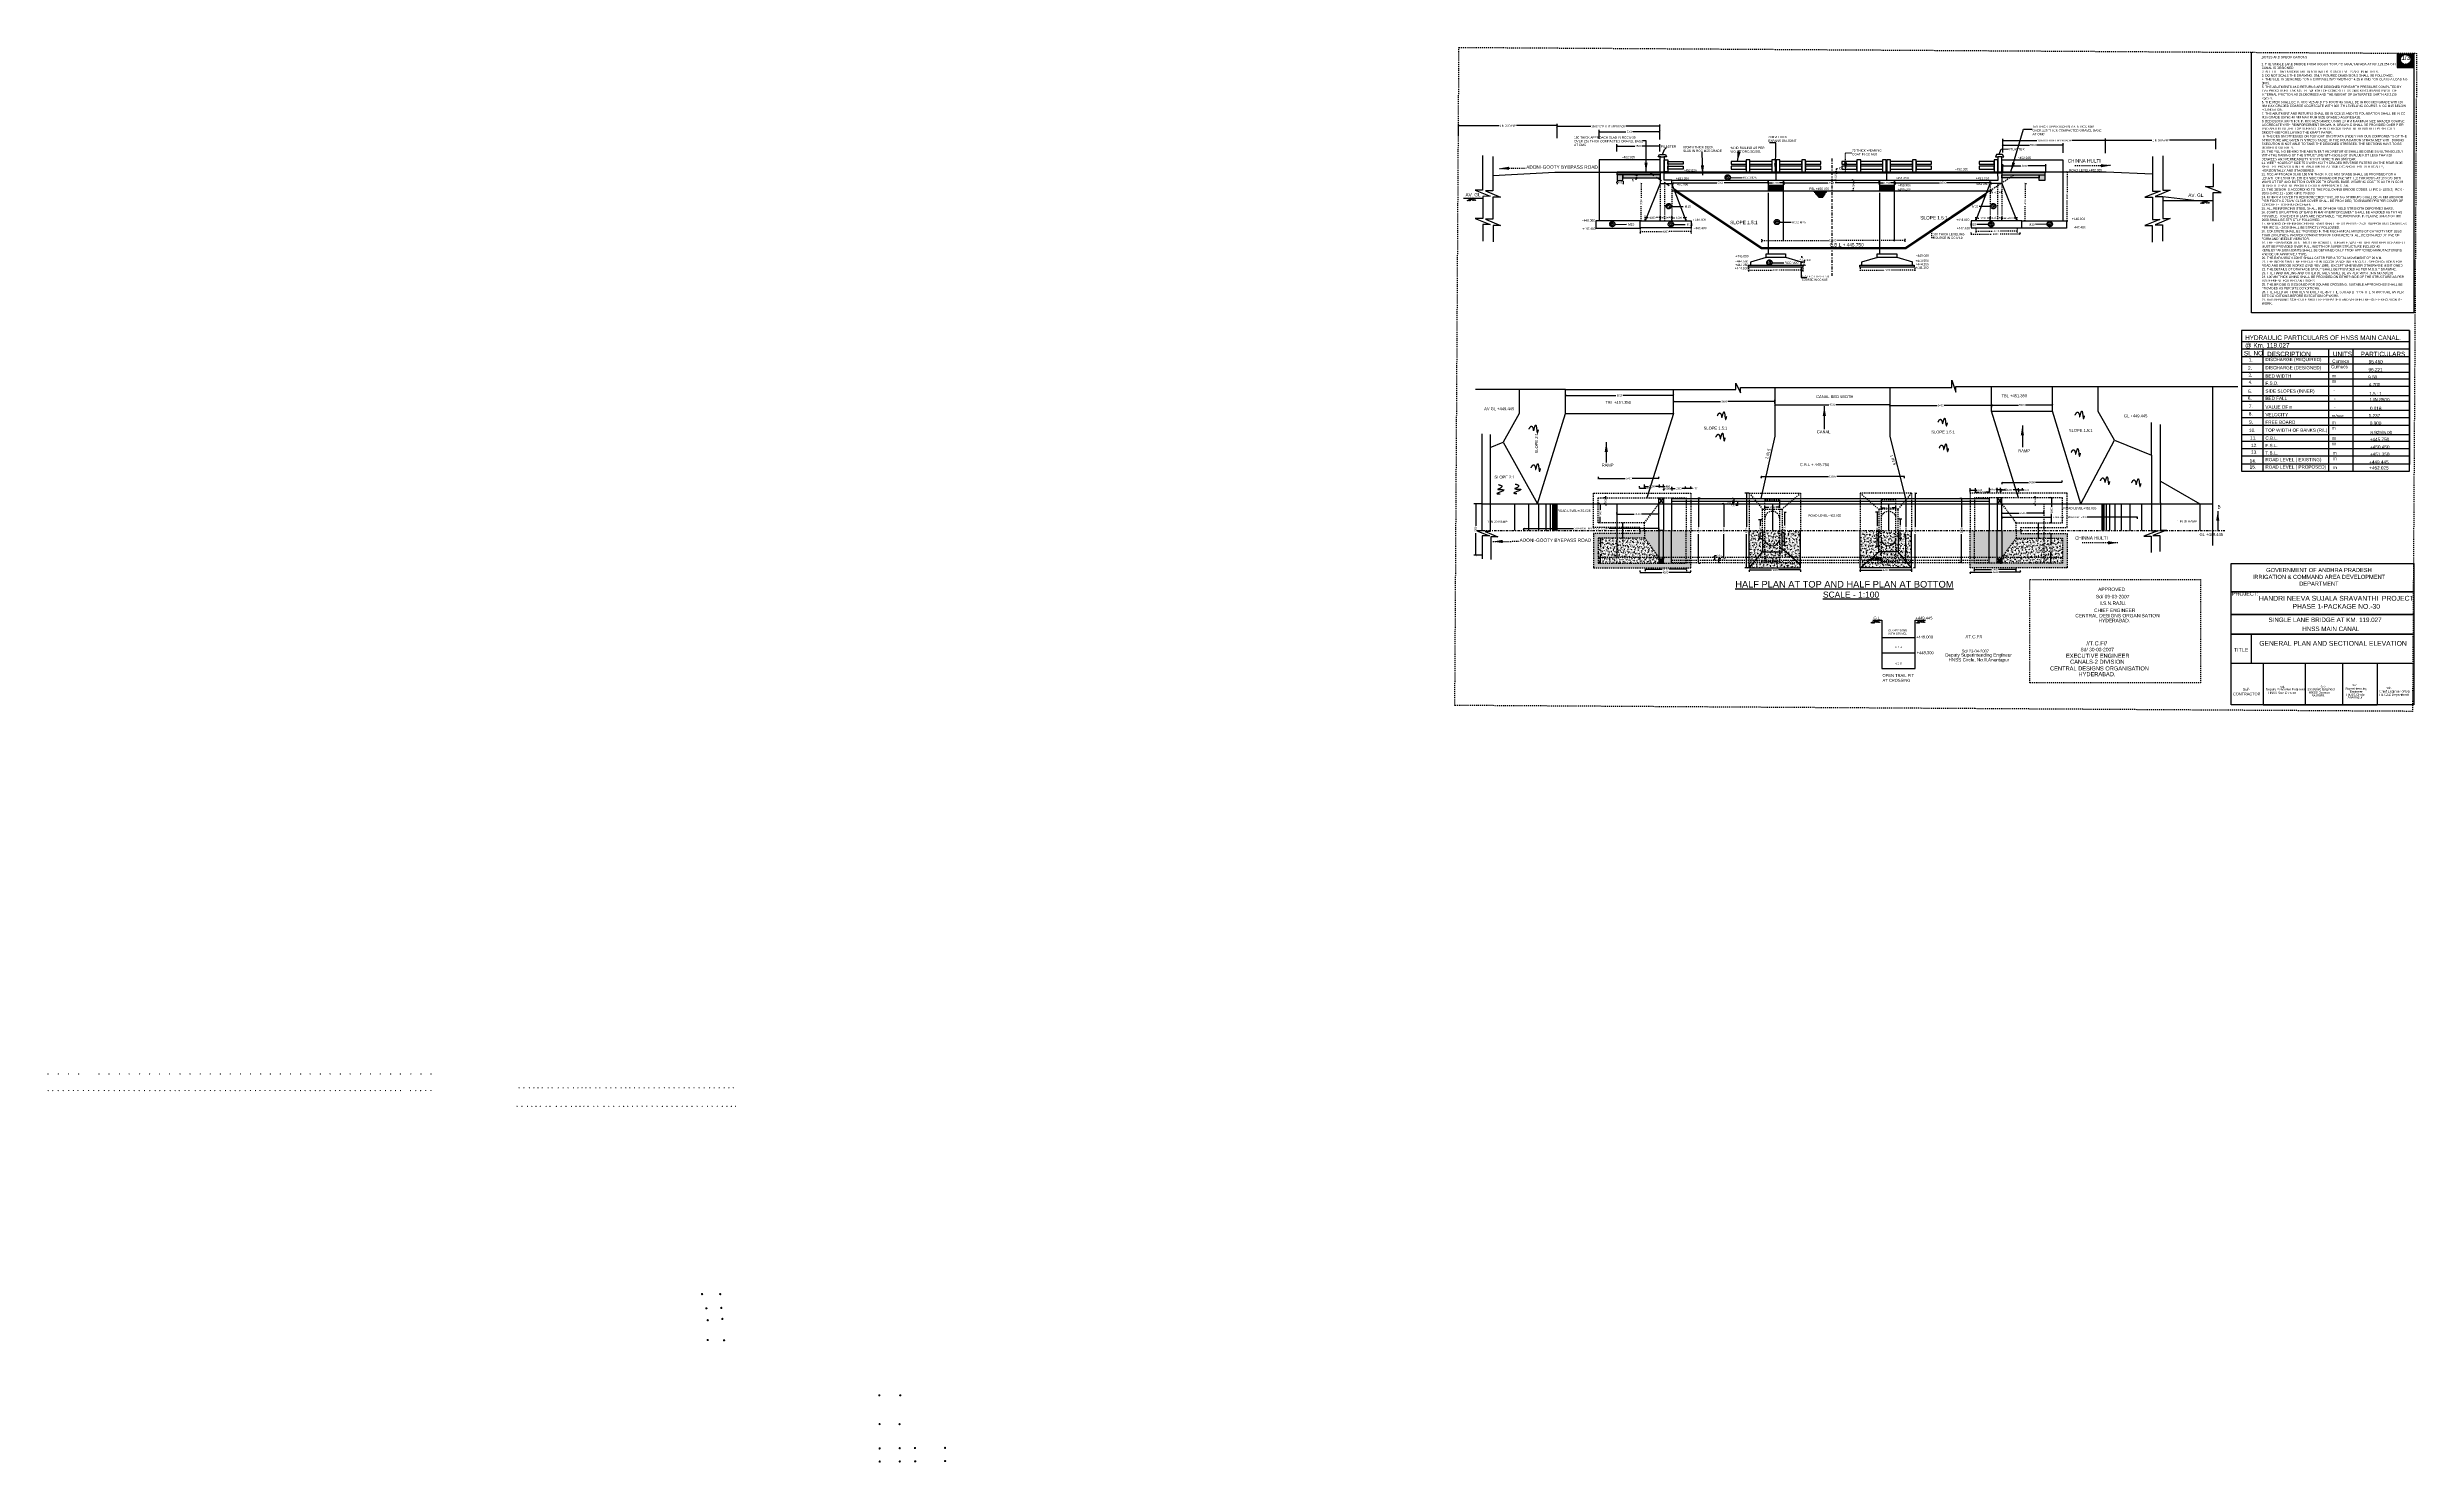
# Model space of a CAD drawing. Header units: inches. Extents: x 334 to 11487, y 381 to 10656.
# Drawn here: x 334 to 579.7, y 381.2 to 528 of the extents above; entities outside this region: 1.
import ezdxf

# ---------------------------------------------------------------- set-up
doc = ezdxf.new("R2010")
doc.units = ezdxf.units.IN
doc.header["$MEASUREMENT"] = 0
doc.linetypes.add('DASHDOT', pattern=[1, 0.5, -0.25, 0, -0.25])
doc.linetypes.add('HIDDEN', pattern=[9.525, 6.35, -3.175])
for name, color, linetype in [('DIMENSION', 255, 'Continuous'), ('DRAWING', 7, 'Continuous'), ('HATCH', 7, 'Continuous'), ('TEXT', 255, 'Continuous')]:
    doc.layers.add(name, color=color, linetype=linetype)
doc.layers.get('0').off()
doc.styles.get("Standard").update_dxf_attribs({"font": 'arial.ttf'})
doc.styles.add('TIMES NEW ROMAN', font='times.ttf')
doc.dimstyles.new('dig', dxfattribs={"dimtxt": 0.1875, "dimasz": 0.18, "dimexe": 0.18, "dimexo": 0.0625, "dimgap": 0.09, "dimtad": 0, "dimtih": 1, "dimtoh": 1, "dimdec": 4, "dimzin": 0, "dimdsep": 46, "dimtxsty": 'Standard', "dimblk": 'ARCHTICK', "dimcen": 0.09, "dimadec": 0, "dimazin": 0, "dimtfac": 1, "dimtdec": 4, "dimtofl": 0, "dimtmove": 0, "dimatfit": 3, "dimldrblk": 'ARCHTICK', "dimfxl": 1, "dimtolj": 1, "dimtzin": 0, "dimarcsym": 0})
doc.dimstyles.new('ISO-25', dxfattribs={"dimtxt": 0.636364, "dimasz": 1, "dimexe": 1.25, "dimexo": 0.625, "dimtad": 0, "dimtih": 1, "dimtoh": 1, "dimlfac": 100, "dimtxsty": 'TIMES NEW ROMAN', "dimcen": 2.5, "dimadec": 0, "dimazin": 0, "dimtfac": 1, "dimtmove": 0, "dimatfit": 3, "dimfxl": 1, "dimarcsym": 0})
picture_1 = doc.add_image_def('image1.jpg', size_in_pixel=(6644, 4788))
pattern_1 = [(50, (8.365924923, 0.63606663), (7.172601826e-05, -6.275213498e-06), [7.5e-06, -8.25e-05]), (355, (8.36592492, 0.63606663), (-1.3875133361e-05, 7.521921337e-05), [6e-06, -6.6e-05]), (100.45144446, (8.3659309, 0.63606611), (5.7850884673e-05, 6.8943999097e-05), [6.3740192e-06, -7.01142112e-05]), (46.1842, (8.36592492, 0.63608663), (0.000106724133067, -1.6551928079e-05), [1.125e-05, -0.00012375]), (96.63563549, (8.36593382, 0.63608525), (9.3466194567e-05, 9.7411860077e-05), [9.5610342e-06, -0.000105171376]), (351.18416399, (8.36592492, 0.63608663), (9.3466194505e-05, 9.7411860027e-05), [9e-06, -9.90000001e-05]), (21, (8.365934923, 0.63608163), (5.9690705212e-05, -4.02618890665e-05), [7.5e-06, -8.25e-05]), (326, (8.36593492, 0.63608163), (2.4331533192e-05, 7.2515004505e-05), [6e-06, -6.6e-05]), (71.45144474, (8.3659399, 0.636078276), (8.4022237673e-05, 3.2253115281e-05), [6.374019e-06, -7.01142112e-05]), (37.5, (8.365924923, 0.636066631), (1.2159855317e-06, 3.32893853831e-05), [0, -6.52e-05, 0, -6.7e-05, 0, -6.625e-05]), (7.5, (8.365924923, 0.63606663), (2.63069537442e-05, 3.94411711882e-05), [0, -3.82e-05, 0, -6.37e-05, 0, -2.525e-05]), (327.5, (8.365902623, 0.63606663), (5.33822436172e-05, -2.2554871734e-06), [0, -2.5e-05, 0, -7.8e-05, 0, -0.0001035]), (317.5, (8.365892623, 0.63606663), (5.83186169342e-05, 1.00104982332e-05), [0, -3.25e-05, 0, -5.18e-05, 0, -7.35e-05])]
pattern_2 = [(50, (0, 0), (0.35863009, -0.03137607), [0.0375, -0.4125]), (355, (0, 0), (-0.06937567, 0.37609607), [0.03, -0.33]), (100.4514, (0.0299, -0.0026), (0.28925469, 0.34471977), [0.0318701, -0.35057106]), (46.1842, (0, 0.1), (0.53362052, -0.0827595), [0.05625, -0.61875]), (96.6356, (0.04447, 0.0931), (0.46733135, 0.48705894), [0.04780514, -0.5258565]), (351.1842, (0, 0.1), (0.46733097, 0.4870593), [0.045, -0.495]), (21, (0.05, 0.075), (0.29845353, -0.20130945), [0.0375, -0.4125]), (326, (0.05, 0.075), (0.12165767, 0.36257502), [0.03, -0.33]), (71.4514, (0.07487, 0.05822), (0.42011131, 0.16126525), [0.0318701, -0.35057106]), (37.5, (0, 0), (0.006079928, 0.166446927), [0, -0.326, 0, -0.335, 0, -0.33125]), (7.5, (0, 0), (0.13153477, 0.197205856), [0, -0.191, 0, -0.3185, 0, -0.12625]), (327.5, (-0.1115, 0), (0.266911218, -0.011277436), [0, -0.125, 0, -0.39, 0, -0.5175]), (317.5, (-0.1615, 0), (0.291593085, 0.05005249), [0, -0.1625, 0, -0.259, 0, -0.3675])]
pattern_3 = [(130, (1037.83455, 0), (-0.35863009, -0.03137607), [0.0375, -0.4125]), (185, (1037.83455, 0), (0.06937567, 0.37609607), [0.03, -0.33]), (79.5486, (1037.80466, -0.0026), (-0.28925469, 0.34471977), [0.0318701, -0.35057106]), (133.8158, (1037.83455, 0.1), (-0.53362052, -0.0827595), [0.05625, -0.61875]), (83.3644, (1037.7901, 0.0931), (-0.46733135, 0.48705894), [0.04780514, -0.5258565]), (188.8158, (1037.83455, 0.1), (-0.46733097, 0.4870593), [0.045, -0.495]), (159, (1037.78455, 0.075), (-0.29845353, -0.20130945), [0.0375, -0.4125]), (214, (1037.78455, 0.075), (-0.12165767, 0.36257502), [0.03, -0.33]), (108.5486, (1037.75968, 0.05822), (-0.42011131, 0.16126525), [0.0318701, -0.35057106]), (142.5, (1037.83455, 0), (-0.006079928, 0.166446927), [0, -0.326, 0, -0.335, 0, -0.33125]), (172.5, (1037.83455, 0), (-0.13153477, 0.197205856), [0, -0.191, 0, -0.3185, 0, -0.12625]), (212.5, (1037.94605, 0), (-0.266911218, -0.011277436), [0, -0.125, 0, -0.39, 0, -0.5175]), (222.5, (1037.99605, 0), (-0.291593085, 0.05005249), [0, -0.1625, 0, -0.259, 0, -0.3675])]
pattern_4 = [(50, (-3682.38783, -2310.89719), (0.1191491726, -0.010424202), [0.0124587816, -0.1370465973]), (355, (-3682.38783, -2310.89719), (-0.0230489674, 0.1249519666), [0.0099670253, -0.109637278]), (100.4514, (-3682.3779, -2310.89806), (0.0961002937, 0.1145276888), [0.0105883347, -0.1164716857]), (46.1842, (-3682.38783, -2310.86396), (0.177286975, -0.0274955366), [0.0186881724, -0.205569896]), (96.6356, (-3682.37305, -2310.86626), (0.1552634466, 0.161817624), [0.0158825026, -0.1747075006]), (351.1842, (-3682.38783, -2310.86396), (0.15526332, 0.161817745), [0.014950538, -0.164455917]), (21, (-3682.37121, -2310.87227), (0.0991564611, -0.0668818776), [0.0124587816, -0.1370465973]), (326, (-3682.37121, -2310.87227), (0.0404188343, 0.1204598136), [0.0099670253, -0.109637278]), (71.4514, (-3682.36295, -2310.87784), (0.139575336, 0.0535778268), [0.0105883347, -0.1164716857]), (37.5, (-3682.387826, -2310.89719), (0.00201995975, 0.0552993575), [0, -0.1083083412, 0, -0.1112984487, 0, -0.1100525706]), (7.5, (-3682.387826, -2310.89719), (0.0437003454, 0.0655185249), [0, -0.0634567275, 0, -0.1058165848, 0, -0.0419445646]), (327.5, (-3682.42487, -2310.89719), (0.08867702843, -0.0037467496), [0, -0.0415292719, 0, -0.1295713284, 0, -0.1719311857]), (317.5, (-3682.44148, -2310.89719), (0.096877188, 0.0166291481), [0, -0.0539880535, 0, -0.0860486514, 0, -0.1220960594])]

# ---------------------------------------------------------------- blocks, each defined once
blk = doc.blocks.new('_ArchTick')
at = {"color": 0, "linetype": 'ByBlock', "const_width": 0.15}
blk.add_lwpolyline([(-0.5, -0.5), (0.5, 0.5)], dxfattribs=at)
blk = doc.blocks.new('*D30')
at = {"layer": 'Defpoints', "color": 0, "linetype": 'HIDDEN', "transparency": 16777216}
for p in [(490.58, 519.82), (490.58, 518.54), (501.23, 519.14)]:
    blk.add_point(p, dxfattribs=at)
at = {"layer": 'DIMENSION', "color": 0, "linetype": 'HIDDEN', "lineweight": -2, "transparency": 16777216}
for p, q in [((490.58, 518.61), (490.58, 520)), ((490.58, 519.82), (494.09, 519.82)), ((501.23, 519.82), (497.71, 519.82)), ((501.23, 519.2), (501.23, 520))]:
    blk.add_line(p, q, dxfattribs=at)
at = {"layer": 'DIMENSION', "color": 0, "linetype": 'HIDDEN', "lineweight": -2, "transparency": 16777216, "xscale": 0.18, "yscale": 0.18, "zscale": 0.18, "rotation": 180}
blk.add_blockref('_ArchTick', (490.58, 519.82), dxfattribs=at)
at = {"layer": 'DIMENSION', "color": 0, "linetype": 'HIDDEN', "lineweight": -2, "transparency": 16777216, "xscale": 0.18, "yscale": 0.18, "zscale": 0.18}
blk.add_blockref('_ArchTick', (501.23, 519.82), dxfattribs=at)
at = {"layer": 'DIMENSION', "color": 0, "linetype": 'HIDDEN', "transparency": 16777216, "insert": (495.9, 519.82), "char_height": 0.1875, "attachment_point": 5}
blk.add_mtext('\\A1;15000 STRIGHT APPROACH', dxfattribs=at)
blk = doc.blocks.new('*D31')
at = {"layer": 'Defpoints', "color": 0, "linetype": 'HIDDEN', "transparency": 16777216}
for p in [(480.37, 519.89), (480.37, 518.78), (490.58, 519.1)]:
    blk.add_point(p, dxfattribs=at)
at = {"layer": 'DIMENSION', "color": 0, "linetype": 'HIDDEN', "lineweight": -2, "transparency": 16777216}
for p, q in [((480.37, 518.85), (480.37, 520.07)), ((480.37, 519.89), (484.56, 519.89)), ((490.58, 519.89), (486.38, 519.89)), ((490.58, 519.16), (490.58, 520.07))]:
    blk.add_line(p, q, dxfattribs=at)
at = {"layer": 'DIMENSION', "color": 0, "linetype": 'HIDDEN', "lineweight": -2, "transparency": 16777216, "xscale": 0.18, "yscale": 0.18, "zscale": 0.18, "rotation": 180}
blk.add_blockref('_ArchTick', (480.37, 519.89), dxfattribs=at)
at = {"layer": 'DIMENSION', "color": 0, "linetype": 'HIDDEN', "lineweight": -2, "transparency": 16777216, "xscale": 0.18, "yscale": 0.18, "zscale": 0.18}
blk.add_blockref('_ArchTick', (490.58, 519.89), dxfattribs=at)
at = {"layer": 'DIMENSION', "color": 0, "linetype": 'HIDDEN', "transparency": 16777216, "insert": (485.47, 519.89), "char_height": 0.1875, "attachment_point": 5}
blk.add_mtext('\\A1;1 IN 30 RAMP ', dxfattribs=at)
blk = doc.blocks.new('*D33')
at = {"layer": 'Defpoints', "color": 0, "linetype": 'HIDDEN', "transparency": 16777216}
for p in [(523.98, 513.93), (525.6, 513.95), (525.6, 513.93)]:
    blk.add_point(p, dxfattribs=at)
at = {"layer": 'DIMENSION', "color": 0, "linetype": 'HIDDEN', "lineweight": -2, "transparency": 16777216}
for p, q in [((523.98, 513.99), (523.98, 514.13)), ((523.98, 513.95), (524.43, 513.95)), ((525.6, 513.95), (525.15, 513.95)), ((525.6, 513.99), (525.6, 514.13))]:
    blk.add_line(p, q, dxfattribs=at)
at = {"layer": 'DIMENSION', "color": 0, "linetype": 'HIDDEN', "lineweight": -2, "transparency": 16777216, "xscale": 0.18, "yscale": 0.18, "zscale": 0.18, "rotation": 180}
blk.add_blockref('_ArchTick', (523.98, 513.95), dxfattribs=at)
at = {"layer": 'DIMENSION', "color": 0, "linetype": 'HIDDEN', "lineweight": -2, "transparency": 16777216, "xscale": 0.18, "yscale": 0.18, "zscale": 0.18}
blk.add_blockref('_ArchTick', (525.6, 513.95), dxfattribs=at)
at = {"layer": 'DIMENSION', "color": 0, "linetype": 'HIDDEN', "transparency": 16777216, "insert": (524.79, 513.95), "char_height": 0.188, "attachment_point": 5}
blk.add_mtext('\\A1;1200', dxfattribs=at)
blk = doc.blocks.new('*D34')
at = {"layer": 'Defpoints', "color": 0, "linetype": 'HIDDEN', "transparency": 16777216}
for p in [(514.08, 513.95), (523.98, 513.95), (523.98, 513.95)]:
    blk.add_point(p, dxfattribs=at)
at = {"layer": 'DIMENSION', "color": 0, "linetype": 'HIDDEN', "lineweight": -2, "transparency": 16777216}
for p, q in [((514.08, 513.95), (518.66, 513.95)), ((514.08, 513.89), (514.08, 513.77)), ((523.98, 513.95), (519.4, 513.95)), ((523.98, 513.89), (523.98, 513.77))]:
    blk.add_line(p, q, dxfattribs=at)
at = {"layer": 'DIMENSION', "color": 0, "linetype": 'HIDDEN', "lineweight": -2, "transparency": 16777216, "xscale": 0.18, "yscale": 0.18, "zscale": 0.18, "rotation": 180}
blk.add_blockref('_ArchTick', (514.08, 513.95), dxfattribs=at)
at = {"layer": 'DIMENSION', "color": 0, "linetype": 'HIDDEN', "lineweight": -2, "transparency": 16777216, "xscale": 0.18, "yscale": 0.18, "zscale": 0.18}
blk.add_blockref('_ArchTick', (523.98, 513.95), dxfattribs=at)
at = {"layer": 'DIMENSION', "color": 0, "linetype": 'HIDDEN', "transparency": 16777216, "insert": (519.03, 513.95), "char_height": 0.188, "attachment_point": 5}
blk.add_mtext('\\A1;8000', dxfattribs=at)
blk = doc.blocks.new('*D35')
at = {"layer": 'Defpoints', "color": 0, "linetype": 'HIDDEN', "transparency": 16777216}
for p in [(512.46, 513.95), (514.08, 513.95), (514.08, 513.95)]:
    blk.add_point(p, dxfattribs=at)
at = {"layer": 'DIMENSION', "color": 0, "linetype": 'HIDDEN', "lineweight": -2, "transparency": 16777216}
for p, q in [((512.46, 514.01), (512.46, 514.13)), ((512.46, 513.95), (512.91, 513.95)), ((514.08, 513.95), (513.63, 513.95)), ((514.08, 514.01), (514.08, 514.13))]:
    blk.add_line(p, q, dxfattribs=at)
at = {"layer": 'DIMENSION', "color": 0, "linetype": 'HIDDEN', "lineweight": -2, "transparency": 16777216, "xscale": 0.18, "yscale": 0.18, "zscale": 0.18, "rotation": 180}
blk.add_blockref('_ArchTick', (512.46, 513.95), dxfattribs=at)
at = {"layer": 'DIMENSION', "color": 0, "linetype": 'HIDDEN', "lineweight": -2, "transparency": 16777216, "xscale": 0.18, "yscale": 0.18, "zscale": 0.18}
blk.add_blockref('_ArchTick', (514.08, 513.95), dxfattribs=at)
at = {"layer": 'DIMENSION', "color": 0, "linetype": 'HIDDEN', "transparency": 16777216, "insert": (513.27, 513.95), "char_height": 0.188, "attachment_point": 5}
blk.add_mtext('\\A1;1200', dxfattribs=at)
blk = doc.blocks.new('*D36')
at = {"layer": 'Defpoints', "color": 0, "linetype": 'HIDDEN', "transparency": 16777216}
for p in [(525.65, 513.98), (535.55, 513.98), (535.55, 513.97)]:
    blk.add_point(p, dxfattribs=at)
at = {"layer": 'DIMENSION', "color": 0, "linetype": 'HIDDEN', "lineweight": -2, "transparency": 16777216}
for p, q in [((525.65, 513.97), (530.23, 513.97)), ((525.65, 513.92), (525.65, 513.79)), ((535.55, 513.97), (530.97, 513.97)), ((535.55, 513.92), (535.55, 513.79))]:
    blk.add_line(p, q, dxfattribs=at)
at = {"layer": 'DIMENSION', "color": 0, "linetype": 'HIDDEN', "lineweight": -2, "transparency": 16777216, "xscale": 0.18, "yscale": 0.18, "zscale": 0.18, "rotation": 180}
blk.add_blockref('_ArchTick', (525.65, 513.97), dxfattribs=at)
at = {"layer": 'DIMENSION', "color": 0, "linetype": 'HIDDEN', "lineweight": -2, "transparency": 16777216, "xscale": 0.18, "yscale": 0.18, "zscale": 0.18}
blk.add_blockref('_ArchTick', (535.55, 513.97), dxfattribs=at)
at = {"layer": 'DIMENSION', "color": 0, "linetype": 'HIDDEN', "transparency": 16777216, "insert": (530.6, 513.97), "char_height": 0.188, "attachment_point": 5}
blk.add_mtext('\\A1;8000', dxfattribs=at)
blk = doc.blocks.new('*D37')
at = {"layer": 'Defpoints', "color": 0, "linetype": 'HIDDEN', "transparency": 16777216}
for p in [(502.57, 513.98), (512.47, 513.98), (512.47, 513.97)]:
    blk.add_point(p, dxfattribs=at)
at = {"layer": 'DIMENSION', "color": 0, "linetype": 'HIDDEN', "lineweight": -2, "transparency": 16777216}
for p, q in [((502.57, 513.97), (507.15, 513.97)), ((502.57, 513.92), (502.57, 513.79)), ((512.47, 513.97), (507.89, 513.97)), ((512.47, 513.92), (512.47, 513.79))]:
    blk.add_line(p, q, dxfattribs=at)
at = {"layer": 'DIMENSION', "color": 0, "linetype": 'HIDDEN', "lineweight": -2, "transparency": 16777216, "xscale": 0.18, "yscale": 0.18, "zscale": 0.18, "rotation": 180}
blk.add_blockref('_ArchTick', (502.57, 513.97), dxfattribs=at)
at = {"layer": 'DIMENSION', "color": 0, "linetype": 'HIDDEN', "lineweight": -2, "transparency": 16777216, "xscale": 0.18, "yscale": 0.18, "zscale": 0.18}
blk.add_blockref('_ArchTick', (512.47, 513.97), dxfattribs=at)
at = {"layer": 'DIMENSION', "color": 0, "linetype": 'HIDDEN', "transparency": 16777216, "insert": (507.52, 513.97), "char_height": 0.188, "attachment_point": 5}
blk.add_mtext('\\A1;8000', dxfattribs=at)
blk = doc.blocks.new('*D38')
at = {"layer": 'Defpoints', "color": 0, "linetype": 'HIDDEN', "transparency": 16777216}
for p in [(496.79, 517.14), (501.24, 517.78), (501.24, 517.14)]:
    blk.add_point(p, dxfattribs=at)
at = {"layer": 'DIMENSION', "color": 0, "linetype": 'HIDDEN', "lineweight": -2, "transparency": 16777216}
for p, q in [((496.79, 517.21), (496.79, 517.96)), ((496.79, 517.78), (498.64, 517.78)), ((501.24, 517.78), (499.38, 517.78)), ((501.24, 517.21), (501.24, 517.96))]:
    blk.add_line(p, q, dxfattribs=at)
at = {"layer": 'DIMENSION', "color": 0, "linetype": 'HIDDEN', "lineweight": -2, "transparency": 16777216, "xscale": 0.18, "yscale": 0.18, "zscale": 0.18, "rotation": 180}
blk.add_blockref('_ArchTick', (496.79, 517.78), dxfattribs=at)
at = {"layer": 'DIMENSION', "color": 0, "linetype": 'HIDDEN', "lineweight": -2, "transparency": 16777216, "xscale": 0.18, "yscale": 0.18, "zscale": 0.18}
blk.add_blockref('_ArchTick', (501.24, 517.78), dxfattribs=at)
at = {"layer": 'DIMENSION', "color": 0, "linetype": 'HIDDEN', "transparency": 16777216, "insert": (499.01, 517.78), "char_height": 0.188, "attachment_point": 5}
blk.add_mtext('\\A1;3500', dxfattribs=at)
blk = doc.blocks.new('*D39')
at = {"layer": 'Defpoints', "color": 0, "linetype": 'HIDDEN', "transparency": 16777216}
for p in [(536.8, 515.1), (541.25, 515.73), (541.25, 515.1)]:
    blk.add_point(p, dxfattribs=at)
at = {"layer": 'DIMENSION', "color": 0, "linetype": 'HIDDEN', "lineweight": -2, "transparency": 16777216}
for p, q in [((536.8, 515.16), (536.8, 515.91)), ((541.25, 515.16), (541.25, 515.91)), ((536.8, 515.73), (538.65, 515.73)), ((541.25, 515.73), (539.39, 515.73))]:
    blk.add_line(p, q, dxfattribs=at)
at = {"layer": 'DIMENSION', "color": 0, "linetype": 'HIDDEN', "lineweight": -2, "transparency": 16777216, "xscale": 0.18, "yscale": 0.18, "zscale": 0.18, "rotation": 180}
blk.add_blockref('_ArchTick', (536.8, 515.73), dxfattribs=at)
at = {"layer": 'DIMENSION', "color": 0, "linetype": 'HIDDEN', "lineweight": -2, "transparency": 16777216, "xscale": 0.18, "yscale": 0.18, "zscale": 0.18}
blk.add_blockref('_ArchTick', (541.25, 515.73), dxfattribs=at)
at = {"layer": 'DIMENSION', "color": 0, "linetype": 'HIDDEN', "transparency": 16777216, "insert": (539.02, 515.73), "char_height": 0.188, "attachment_point": 5}
blk.add_mtext('\\A1;3500', dxfattribs=at)
blk = doc.blocks.new('*D40')
at = {"layer": 'Defpoints', "color": 0, "linetype": 'HIDDEN', "transparency": 16777216}
for p in [(494.95, 518.44), (501.22, 519.26), (501.22, 518.38)]:
    blk.add_point(p, dxfattribs=at)
at = {"layer": 'DIMENSION', "color": 0, "linetype": 'HIDDEN', "lineweight": -2, "transparency": 16777216}
for p, q in [((494.95, 518.51), (494.95, 519.44)), ((494.95, 519.26), (497.72, 519.26)), ((501.22, 519.26), (498.45, 519.26)), ((501.22, 518.44), (501.22, 519.44))]:
    blk.add_line(p, q, dxfattribs=at)
at = {"layer": 'DIMENSION', "color": 0, "linetype": 'HIDDEN', "lineweight": -2, "transparency": 16777216, "xscale": 0.18, "yscale": 0.18, "zscale": 0.18, "rotation": 180}
blk.add_blockref('_ArchTick', (494.95, 519.26), dxfattribs=at)
at = {"layer": 'DIMENSION', "color": 0, "linetype": 'HIDDEN', "lineweight": -2, "transparency": 16777216, "xscale": 0.18, "yscale": 0.18, "zscale": 0.18}
blk.add_blockref('_ArchTick', (501.22, 519.26), dxfattribs=at)
at = {"layer": 'DIMENSION', "color": 0, "linetype": 'HIDDEN', "transparency": 16777216, "insert": (498.09, 519.26), "char_height": 0.188, "attachment_point": 5}
blk.add_mtext('\\A1;5000', dxfattribs=at)
blk = doc.blocks.new('*D41')
at = {"layer": 'Defpoints', "color": 0, "linetype": 'HIDDEN', "transparency": 16777216}
for p in [(536.8, 518.35), (536.8, 517.08), (547.45, 517.67)]:
    blk.add_point(p, dxfattribs=at)
at = {"layer": 'DIMENSION', "color": 0, "linetype": 'HIDDEN', "lineweight": -2, "transparency": 16777216}
for p, q in [((536.8, 517.14), (536.8, 518.53)), ((536.8, 518.35), (540.32, 518.35)), ((547.45, 518.35), (543.94, 518.35)), ((547.45, 517.74), (547.45, 518.53))]:
    blk.add_line(p, q, dxfattribs=at)
at = {"layer": 'DIMENSION', "color": 0, "linetype": 'HIDDEN', "lineweight": -2, "transparency": 16777216, "xscale": 0.18, "yscale": 0.18, "zscale": 0.18, "rotation": 180}
blk.add_blockref('_ArchTick', (536.8, 518.35), dxfattribs=at)
at = {"layer": 'DIMENSION', "color": 0, "linetype": 'HIDDEN', "lineweight": -2, "transparency": 16777216, "xscale": 0.18, "yscale": 0.18, "zscale": 0.18}
blk.add_blockref('_ArchTick', (547.45, 518.35), dxfattribs=at)
at = {"layer": 'DIMENSION', "color": 0, "linetype": 'HIDDEN', "transparency": 16777216, "insert": (542.13, 518.35), "char_height": 0.1875, "attachment_point": 5}
blk.add_mtext('\\A1;15000 STRIGHT APPROACH', dxfattribs=at)
blk = doc.blocks.new('*D42')
at = {"layer": 'Defpoints', "color": 0, "linetype": 'HIDDEN', "transparency": 16777216}
for p in [(547.45, 518.37), (547.45, 516.96), (558.88, 517.4)]:
    blk.add_point(p, dxfattribs=at)
at = {"layer": 'DIMENSION', "color": 0, "linetype": 'HIDDEN', "lineweight": -2, "transparency": 16777216}
for p, q in [((547.45, 517.03), (547.45, 518.55)), ((547.45, 518.37), (552.26, 518.37)), ((558.88, 518.37), (554.07, 518.37)), ((558.88, 517.46), (558.88, 518.55))]:
    blk.add_line(p, q, dxfattribs=at)
at = {"layer": 'DIMENSION', "color": 0, "linetype": 'HIDDEN', "lineweight": -2, "transparency": 16777216, "xscale": 0.18, "yscale": 0.18, "zscale": 0.18, "rotation": 180}
blk.add_blockref('_ArchTick', (547.45, 518.37), dxfattribs=at)
at = {"layer": 'DIMENSION', "color": 0, "linetype": 'HIDDEN', "lineweight": -2, "transparency": 16777216, "xscale": 0.18, "yscale": 0.18, "zscale": 0.18}
blk.add_blockref('_ArchTick', (558.88, 518.37), dxfattribs=at)
at = {"layer": 'DIMENSION', "color": 0, "linetype": 'HIDDEN', "transparency": 16777216, "insert": (553.17, 518.37), "char_height": 0.1875, "attachment_point": 5}
blk.add_mtext('\\A1;1 IN 30 RAMP ', dxfattribs=at)
blk = doc.blocks.new('*D43')
at = {"layer": 'Defpoints', "color": 0, "linetype": 'HIDDEN', "transparency": 16777216}
for p in [(536.79, 517.06), (543.07, 517.88), (543.07, 517)]:
    blk.add_point(p, dxfattribs=at)
at = {"layer": 'DIMENSION', "color": 0, "linetype": 'HIDDEN', "lineweight": -2, "transparency": 16777216}
for p, q in [((536.79, 517.12), (536.79, 518.06)), ((536.79, 517.88), (539.56, 517.88)), ((543.07, 517.88), (540.3, 517.88)), ((543.07, 517.06), (543.07, 518.06))]:
    blk.add_line(p, q, dxfattribs=at)
at = {"layer": 'DIMENSION', "color": 0, "linetype": 'HIDDEN', "lineweight": -2, "transparency": 16777216, "xscale": 0.18, "yscale": 0.18, "zscale": 0.18, "rotation": 180}
blk.add_blockref('_ArchTick', (536.79, 517.88), dxfattribs=at)
at = {"layer": 'DIMENSION', "color": 0, "linetype": 'HIDDEN', "lineweight": -2, "transparency": 16777216, "xscale": 0.18, "yscale": 0.18, "zscale": 0.18}
blk.add_blockref('_ArchTick', (543.07, 517.88), dxfattribs=at)
at = {"layer": 'DIMENSION', "color": 0, "linetype": 'HIDDEN', "transparency": 16777216, "insert": (539.93, 517.88), "char_height": 0.188, "attachment_point": 5}
blk.add_mtext('\\A1;5000', dxfattribs=at)
blk = doc.blocks.new('*D45')
at = {"layer": 'Defpoints', "color": 0, "linetype": 'DASHDOT', "ltscale": 0.02, "transparency": 16777216}
for p in [(496.8, 514.19), (497.42, 514.19), (497.42, 513.99)]:
    blk.add_point(p, dxfattribs=at)
at = {"layer": 'DIMENSION', "color": 0, "linetype": 'DASHDOT', "lineweight": -2, "ltscale": 0.02, "transparency": 16777216}
for p, q in [((496.8, 513.99), (496.62, 513.99)), ((496.8, 514.13), (496.8, 513.81)), ((497.42, 514.13), (497.42, 513.81)), ((497.42, 513.99), (497.6, 513.99))]:
    blk.add_line(p, q, dxfattribs=at)
at = {"layer": 'DIMENSION', "color": 0, "linetype": 'DASHDOT', "lineweight": -2, "ltscale": 0.02, "transparency": 16777216, "xscale": 0.18, "yscale": 0.18, "zscale": 0.18}
blk.add_blockref('_ArchTick', (496.8, 513.99), dxfattribs=at)
at = {"layer": 'DIMENSION', "color": 0, "linetype": 'DASHDOT', "lineweight": -2, "ltscale": 0.02, "transparency": 16777216, "xscale": 0.18, "yscale": 0.18, "zscale": 0.18, "rotation": 180}
blk.add_blockref('_ArchTick', (497.42, 513.99), dxfattribs=at)
at = {"layer": 'DIMENSION', "color": 0, "linetype": 'DASHDOT', "ltscale": 0.02, "transparency": 16777216, "insert": (497.11, 513.99), "char_height": 0.188, "attachment_point": 5}
blk.add_mtext('\\A1;450', dxfattribs=at)
blk = doc.blocks.new('*D46')
at = {"layer": 'Defpoints', "color": 0, "linetype": 'DASHDOT', "ltscale": 0.02, "transparency": 16777216}
for p in [(498.6, 514.79), (498.6, 514.49), (498.81, 514.49)]:
    blk.add_point(p, dxfattribs=at)
at = {"layer": 'DIMENSION', "color": 0, "linetype": 'DASHDOT', "lineweight": -2, "ltscale": 0.02, "transparency": 16777216}
for p, q in [((498.81, 514.31), (498.63, 514.31)), ((498.66, 514.79), (498.99, 514.79)), ((498.66, 514.49), (498.99, 514.49)), ((498.81, 514.79), (498.81, 514.49)), ((498.81, 514.49), (498.81, 514.31))]:
    blk.add_line(p, q, dxfattribs=at)
at = {"layer": 'DIMENSION', "color": 0, "linetype": 'DASHDOT', "lineweight": -2, "ltscale": 0.02, "transparency": 16777216, "xscale": 0.18, "yscale": 0.18, "zscale": 0.18}
for p, rotation in [((498.81, 514.79), 90), ((498.81, 514.49), 270)]:
    blk.add_blockref('_ArchTick', p, dxfattribs=dict(at, rotation=rotation))
at = {"layer": 'DIMENSION', "color": 0, "linetype": 'DASHDOT', "ltscale": 0.02, "transparency": 16777216, "insert": (498.45, 514.31), "char_height": 0.188, "attachment_point": 5, "rotation": 90}
blk.add_mtext('\\A1;255', dxfattribs=at)
blk = doc.blocks.new('*D47')
at = {"layer": 'Defpoints', "color": 0, "linetype": 'DASHDOT', "ltscale": 0.02, "transparency": 16777216}
for p in [(499.2, 513.89), (499.31, 513.89), (499.21, 510.03)]:
    blk.add_point(p, dxfattribs=at)
at = {"layer": 'DIMENSION', "color": 0, "linetype": 'DASHDOT', "lineweight": -2, "ltscale": 0.02, "transparency": 16777216}
for p, q in [((499.27, 513.89), (499.49, 513.89)), ((499.31, 513.89), (499.31, 512.33)), ((499.31, 510.03), (499.31, 511.59)), ((499.27, 510.03), (499.49, 510.03))]:
    blk.add_line(p, q, dxfattribs=at)
at = {"layer": 'DIMENSION', "color": 0, "linetype": 'DASHDOT', "lineweight": -2, "ltscale": 0.02, "transparency": 16777216, "xscale": 0.18, "yscale": 0.18, "zscale": 0.18}
for p, rotation in [((499.31, 513.89), 90), ((499.31, 510.03), 270)]:
    blk.add_blockref('_ArchTick', p, dxfattribs=dict(at, rotation=rotation))
at = {"layer": 'DIMENSION', "color": 0, "linetype": 'DASHDOT', "ltscale": 0.02, "transparency": 16777216, "insert": (499.31, 511.96), "char_height": 0.188, "attachment_point": 5, "rotation": 90}
blk.add_mtext('\\A1;3050', dxfattribs=at)
blk = doc.blocks.new('*D48')
at = {"layer": 'Defpoints', "color": 0, "linetype": 'DASHDOT', "ltscale": 0.02, "transparency": 16777216}
for p in [(499.7, 510.03), (501.28, 510.35), (501.28, 510.03)]:
    blk.add_point(p, dxfattribs=at)
at = {"layer": 'DIMENSION', "color": 0, "linetype": 'DASHDOT', "lineweight": -2, "ltscale": 0.02, "transparency": 16777216}
for p, q in [((499.7, 510.09), (499.7, 510.53)), ((499.7, 510.35), (500.13, 510.35)), ((501.28, 510.35), (500.85, 510.35)), ((501.28, 510.09), (501.28, 510.53))]:
    blk.add_line(p, q, dxfattribs=at)
at = {"layer": 'DIMENSION', "color": 0, "linetype": 'DASHDOT', "lineweight": -2, "ltscale": 0.02, "transparency": 16777216, "xscale": 0.18, "yscale": 0.18, "zscale": 0.18, "rotation": 180}
blk.add_blockref('_ArchTick', (499.7, 510.35), dxfattribs=at)
at = {"layer": 'DIMENSION', "color": 0, "linetype": 'DASHDOT', "lineweight": -2, "ltscale": 0.02, "transparency": 16777216, "xscale": 0.18, "yscale": 0.18, "zscale": 0.18}
blk.add_blockref('_ArchTick', (501.28, 510.35), dxfattribs=at)
at = {"layer": 'DIMENSION', "color": 0, "linetype": 'DASHDOT', "ltscale": 0.02, "transparency": 16777216, "insert": (500.49, 510.35), "char_height": 0.188, "attachment_point": 5}
blk.add_mtext('\\A1;1200', dxfattribs=at)
blk = doc.blocks.new('*D49')
at = {"layer": 'Defpoints', "color": 0, "linetype": 'DASHDOT', "ltscale": 0.02, "transparency": 16777216}
for p in [(501.28, 510.03), (502.47, 510.37), (502.47, 510.03)]:
    blk.add_point(p, dxfattribs=at)
at = {"layer": 'DIMENSION', "color": 0, "linetype": 'DASHDOT', "lineweight": -2, "ltscale": 0.02, "transparency": 16777216}
for p, q in [((501.28, 510.09), (501.28, 510.55)), ((501.28, 510.37), (501.51, 510.37)), ((502.47, 510.37), (502.23, 510.37)), ((502.47, 510.09), (502.47, 510.55))]:
    blk.add_line(p, q, dxfattribs=at)
at = {"layer": 'DIMENSION', "color": 0, "linetype": 'DASHDOT', "lineweight": -2, "ltscale": 0.02, "transparency": 16777216, "xscale": 0.18, "yscale": 0.18, "zscale": 0.18, "rotation": 180}
blk.add_blockref('_ArchTick', (501.28, 510.37), dxfattribs=at)
at = {"layer": 'DIMENSION', "color": 0, "linetype": 'DASHDOT', "lineweight": -2, "ltscale": 0.02, "transparency": 16777216, "xscale": 0.18, "yscale": 0.18, "zscale": 0.18}
blk.add_blockref('_ArchTick', (502.47, 510.37), dxfattribs=at)
at = {"layer": 'DIMENSION', "color": 0, "linetype": 'DASHDOT', "ltscale": 0.02, "transparency": 16777216, "insert": (501.87, 510.37), "char_height": 0.188, "attachment_point": 5}
blk.add_mtext('\\A1;1000', dxfattribs=at)
blk = doc.blocks.new('*D50')
at = {"layer": 'Defpoints', "color": 0, "linetype": 'DASHDOT', "ltscale": 0.02, "transparency": 16777216}
for p in [(502.47, 510.03), (503.96, 510.34), (503.96, 510.03)]:
    blk.add_point(p, dxfattribs=at)
at = {"layer": 'DIMENSION', "color": 0, "linetype": 'DASHDOT', "lineweight": -2, "ltscale": 0.02, "transparency": 16777216}
for p, q in [((502.47, 510.09), (502.47, 510.52)), ((502.47, 510.34), (502.85, 510.34)), ((503.96, 510.34), (503.58, 510.34)), ((503.96, 510.09), (503.96, 510.52))]:
    blk.add_line(p, q, dxfattribs=at)
at = {"layer": 'DIMENSION', "color": 0, "linetype": 'DASHDOT', "lineweight": -2, "ltscale": 0.02, "transparency": 16777216, "xscale": 0.18, "yscale": 0.18, "zscale": 0.18, "rotation": 180}
blk.add_blockref('_ArchTick', (502.47, 510.34), dxfattribs=at)
at = {"layer": 'DIMENSION', "color": 0, "linetype": 'DASHDOT', "lineweight": -2, "ltscale": 0.02, "transparency": 16777216, "xscale": 0.18, "yscale": 0.18, "zscale": 0.18}
blk.add_blockref('_ArchTick', (503.96, 510.34), dxfattribs=at)
at = {"layer": 'DIMENSION', "color": 0, "linetype": 'DASHDOT', "ltscale": 0.02, "transparency": 16777216, "insert": (503.22, 510.34), "char_height": 0.188, "attachment_point": 5}
blk.add_mtext('\\A1;1200', dxfattribs=at)
blk = doc.blocks.new('*D51')
at = {"layer": 'Defpoints', "color": 0, "linetype": 'DASHDOT', "ltscale": 0.02, "transparency": 16777216}
for p in [(499.21, 509.28), (504.47, 509.28), (504.47, 508.9)]:
    blk.add_point(p, dxfattribs=at)
at = {"layer": 'DIMENSION', "color": 0, "linetype": 'DASHDOT', "lineweight": -2, "ltscale": 0.02, "transparency": 16777216}
for p, q in [((499.21, 509.22), (499.21, 508.72)), ((499.21, 508.9), (501.47, 508.9)), ((504.47, 508.9), (502.21, 508.9)), ((504.47, 509.22), (504.47, 508.72))]:
    blk.add_line(p, q, dxfattribs=at)
at = {"layer": 'DIMENSION', "color": 0, "linetype": 'DASHDOT', "lineweight": -2, "ltscale": 0.02, "transparency": 16777216, "xscale": 0.18, "yscale": 0.18, "zscale": 0.18, "rotation": 180}
blk.add_blockref('_ArchTick', (499.21, 508.9), dxfattribs=at)
at = {"layer": 'DIMENSION', "color": 0, "linetype": 'DASHDOT', "lineweight": -2, "ltscale": 0.02, "transparency": 16777216, "xscale": 0.18, "yscale": 0.18, "zscale": 0.18}
blk.add_blockref('_ArchTick', (504.47, 508.9), dxfattribs=at)
at = {"layer": 'DIMENSION', "color": 0, "linetype": 'DASHDOT', "ltscale": 0.02, "transparency": 16777216, "insert": (501.84, 508.9), "char_height": 0.188, "attachment_point": 5}
blk.add_mtext('\\A1;4200', dxfattribs=at)
blk = doc.blocks.new('*D52')
at = {"layer": 'Defpoints', "color": 0, "linetype": 'DASHDOT', "ltscale": 0.02, "transparency": 16777216}
for p in [(510.43, 505.21), (516.08, 505.21), (516.08, 504.92)]:
    blk.add_point(p, dxfattribs=at)
at = {"layer": 'DIMENSION', "color": 0, "linetype": 'DASHDOT', "lineweight": -2, "ltscale": 0.02, "transparency": 16777216}
for p, q in [((510.43, 505.15), (510.43, 504.74)), ((510.43, 504.92), (512.88, 504.92)), ((516.08, 504.92), (513.63, 504.92)), ((516.08, 505.15), (516.08, 504.74))]:
    blk.add_line(p, q, dxfattribs=at)
at = {"layer": 'DIMENSION', "color": 0, "linetype": 'DASHDOT', "lineweight": -2, "ltscale": 0.02, "transparency": 16777216, "xscale": 0.18, "yscale": 0.18, "zscale": 0.18, "rotation": 180}
blk.add_blockref('_ArchTick', (510.43, 504.92), dxfattribs=at)
at = {"layer": 'DIMENSION', "color": 0, "linetype": 'DASHDOT', "lineweight": -2, "ltscale": 0.02, "transparency": 16777216, "xscale": 0.18, "yscale": 0.18, "zscale": 0.18}
blk.add_blockref('_ArchTick', (516.08, 504.92), dxfattribs=at)
at = {"layer": 'DIMENSION', "color": 0, "linetype": 'DASHDOT', "ltscale": 0.02, "transparency": 16777216, "insert": (513.25, 504.92), "char_height": 0.188, "attachment_point": 5}
blk.add_mtext('\\A1;4200', dxfattribs=at)
blk = doc.blocks.new('*D53')
at = {"layer": 'Defpoints', "color": 0, "linetype": 'DASHDOT', "ltscale": 0.02, "transparency": 16777216}
for p in [(522.02, 505.21), (527.67, 505.21), (527.67, 504.92)]:
    blk.add_point(p, dxfattribs=at)
at = {"layer": 'DIMENSION', "color": 0, "linetype": 'DASHDOT', "lineweight": -2, "ltscale": 0.02, "transparency": 16777216}
for p, q in [((522.02, 505.14), (522.02, 504.74)), ((522.02, 504.92), (524.47, 504.92)), ((527.67, 504.92), (525.21, 504.92)), ((527.67, 505.14), (527.67, 504.74))]:
    blk.add_line(p, q, dxfattribs=at)
at = {"layer": 'DIMENSION', "color": 0, "linetype": 'DASHDOT', "lineweight": -2, "ltscale": 0.02, "transparency": 16777216, "xscale": 0.18, "yscale": 0.18, "zscale": 0.18, "rotation": 180}
blk.add_blockref('_ArchTick', (522.02, 504.92), dxfattribs=at)
at = {"layer": 'DIMENSION', "color": 0, "linetype": 'DASHDOT', "lineweight": -2, "ltscale": 0.02, "transparency": 16777216, "xscale": 0.18, "yscale": 0.18, "zscale": 0.18}
blk.add_blockref('_ArchTick', (527.67, 504.92), dxfattribs=at)
at = {"layer": 'DIMENSION', "color": 0, "linetype": 'DASHDOT', "ltscale": 0.02, "transparency": 16777216, "insert": (524.84, 504.92), "char_height": 0.188, "attachment_point": 5}
blk.add_mtext('\\A1;4200', dxfattribs=at)
blk = doc.blocks.new('*D54')
at = {"layer": 'Defpoints', "color": 0, "linetype": 'DASHDOT', "ltscale": 0.02, "transparency": 16777216}
for p in [(519.47, 514.99), (519.57, 514.99), (519.57, 514.25)]:
    blk.add_point(p, dxfattribs=at)
at = {"layer": 'DIMENSION', "color": 0, "linetype": 'DASHDOT', "lineweight": -2, "ltscale": 0.02, "transparency": 16777216}
for p, q in [((519.51, 514.99), (519.29, 514.99)), ((519.51, 514.25), (519.29, 514.25)), ((519.47, 514.99), (519.47, 515.17)), ((519.47, 514.25), (519.47, 514.07))]:
    blk.add_line(p, q, dxfattribs=at)
at = {"layer": 'DIMENSION', "color": 0, "linetype": 'DASHDOT', "lineweight": -2, "ltscale": 0.02, "transparency": 16777216, "xscale": 0.18, "yscale": 0.18, "zscale": 0.18}
for p, rotation in [((519.47, 514.99), 270), ((519.47, 514.25), 90)]:
    blk.add_blockref('_ArchTick', p, dxfattribs=dict(at, rotation=rotation))
at = {"layer": 'DIMENSION', "color": 0, "linetype": 'DASHDOT', "ltscale": 0.02, "transparency": 16777216, "insert": (519.47, 514.62), "char_height": 0.188, "attachment_point": 5, "rotation": 90}
blk.add_mtext('\\A1;600', dxfattribs=at)
blk = doc.blocks.new('*D55')
at = {"layer": 'Defpoints', "color": 0, "linetype": 'DASHDOT', "ltscale": 0.02, "transparency": 16777216}
for p in [(519.56, 515.1), (519.57, 515.1), (519.57, 514.99)]:
    blk.add_point(p, dxfattribs=at)
at = {"layer": 'DIMENSION', "color": 0, "linetype": 'DASHDOT', "lineweight": -2, "ltscale": 0.02, "transparency": 16777216}
for p, q in [((519.51, 515.1), (519.38, 515.1)), ((519.51, 514.99), (519.38, 514.99)), ((519.56, 515.1), (519.56, 515.46)), ((519.56, 515.46), (519.74, 515.46)), ((519.56, 514.99), (519.56, 514.81))]:
    blk.add_line(p, q, dxfattribs=at)
at = {"layer": 'DIMENSION', "color": 0, "linetype": 'DASHDOT', "lineweight": -2, "ltscale": 0.02, "transparency": 16777216, "xscale": 0.18, "yscale": 0.18, "zscale": 0.18}
for p, rotation in [((519.56, 515.1), 270), ((519.56, 514.99), 90)]:
    blk.add_blockref('_ArchTick', p, dxfattribs=dict(at, rotation=rotation))
at = {"layer": 'DIMENSION', "color": 0, "linetype": 'DASHDOT', "ltscale": 0.02, "transparency": 16777216, "insert": (519.92, 515.46), "char_height": 0.188, "attachment_point": 5, "rotation": 90}
blk.add_mtext('\\A1;75', dxfattribs=at)
blk = doc.blocks.new('*D56')
at = {"layer": 'Defpoints', "color": 0, "linetype": 'DASHDOT', "ltscale": 0.02, "transparency": 16777216}
for p in [(521.33, 514.25), (521.33, 513.14), (521.33, 513.14)]:
    blk.add_point(p, dxfattribs=at)
at = {"layer": 'DIMENSION', "color": 0, "linetype": 'DASHDOT', "lineweight": -2, "ltscale": 0.02, "transparency": 16777216}
for p, q in [((521.26, 514.25), (521.15, 514.25)), ((521.33, 514.25), (521.33, 513.99)), ((521.26, 513.14), (521.15, 513.14)), ((521.33, 513.14), (521.33, 513.4))]:
    blk.add_line(p, q, dxfattribs=at)
at = {"layer": 'DIMENSION', "color": 0, "linetype": 'DASHDOT', "lineweight": -2, "ltscale": 0.02, "transparency": 16777216, "xscale": 0.18, "yscale": 0.18, "zscale": 0.18}
for p, rotation in [((521.33, 514.25), 90), ((521.33, 513.14), 270)]:
    blk.add_blockref('_ArchTick', p, dxfattribs=dict(at, rotation=rotation))
at = {"layer": 'DIMENSION', "color": 0, "linetype": 'DASHDOT', "ltscale": 0.02, "transparency": 16777216, "insert": (521.33, 513.7), "char_height": 0.188, "attachment_point": 5, "rotation": 90}
blk.add_mtext('\\A1;900', dxfattribs=at)
blk = doc.blocks.new('*D57')
at = {"layer": 'Defpoints', "color": 0, "linetype": 'DASHDOT', "ltscale": 0.02, "transparency": 16777216}
for p in [(511.81, 507.76), (526.67, 507.99), (526.67, 507.77)]:
    blk.add_point(p, dxfattribs=at)
at = {"layer": 'DIMENSION', "color": 0, "linetype": 'DASHDOT', "lineweight": -2, "ltscale": 0.02, "transparency": 16777216}
for p, q in [((511.81, 507.82), (511.81, 508.17)), ((511.81, 507.99), (518.72, 507.99)), ((526.67, 507.99), (519.59, 507.99)), ((526.67, 507.84), (526.67, 508.17))]:
    blk.add_line(p, q, dxfattribs=at)
at = {"layer": 'DIMENSION', "color": 0, "linetype": 'DASHDOT', "lineweight": -2, "ltscale": 0.02, "transparency": 16777216, "xscale": 0.18, "yscale": 0.18, "zscale": 0.18, "rotation": 180}
blk.add_blockref('_ArchTick', (511.81, 507.99), dxfattribs=at)
at = {"layer": 'DIMENSION', "color": 0, "linetype": 'DASHDOT', "lineweight": -2, "ltscale": 0.02, "transparency": 16777216, "xscale": 0.18, "yscale": 0.18, "zscale": 0.18}
blk.add_blockref('_ArchTick', (526.67, 507.99), dxfattribs=at)
at = {"layer": 'DIMENSION', "color": 0, "linetype": 'DASHDOT', "ltscale": 0.02, "transparency": 16777216, "insert": (519.16, 507.99), "char_height": 0.188, "attachment_point": 5}
blk.add_mtext('\\A1;11900', dxfattribs=at)
blk = doc.blocks.new('*D58')
at = {"layer": 'Defpoints', "color": 0, "linetype": 'DASHDOT', "ltscale": 0.02, "transparency": 16777216}
for p in [(534, 509.28), (538.27, 509.28), (538.27, 508.94)]:
    blk.add_point(p, dxfattribs=at)
at = {"layer": 'DIMENSION', "color": 0, "linetype": 'DASHDOT', "lineweight": -2, "ltscale": 0.02, "transparency": 16777216}
for p, q in [((534, 509.22), (534, 508.76)), ((534, 508.94), (535.77, 508.94)), ((538.27, 508.94), (536.51, 508.94)), ((538.27, 509.22), (538.27, 508.76))]:
    blk.add_line(p, q, dxfattribs=at)
at = {"layer": 'DIMENSION', "color": 0, "linetype": 'DASHDOT', "lineweight": -2, "ltscale": 0.02, "transparency": 16777216, "xscale": 0.18, "yscale": 0.18, "zscale": 0.18, "rotation": 180}
blk.add_blockref('_ArchTick', (534, 508.94), dxfattribs=at)
at = {"layer": 'DIMENSION', "color": 0, "linetype": 'DASHDOT', "lineweight": -2, "ltscale": 0.02, "transparency": 16777216, "xscale": 0.18, "yscale": 0.18, "zscale": 0.18}
blk.add_blockref('_ArchTick', (538.27, 508.94), dxfattribs=at)
at = {"layer": 'DIMENSION', "color": 0, "linetype": 'DASHDOT', "ltscale": 0.02, "transparency": 16777216, "insert": (536.14, 508.94), "char_height": 0.188, "attachment_point": 5}
blk.add_mtext('\\A1;3400', dxfattribs=at)
blk = doc.blocks.new('*D59')
at = {"layer": 'Defpoints', "color": 0, "linetype": 'DASHDOT', "ltscale": 0.02, "transparency": 16777216}
for p in [(533.5, 508.65), (538.61, 508.65), (538.61, 508.63)]:
    blk.add_point(p, dxfattribs=at)
at = {"layer": 'DIMENSION', "color": 0, "linetype": 'DASHDOT', "lineweight": -2, "ltscale": 0.02, "transparency": 16777216}
for p, q in [((533.5, 508.71), (533.5, 508.83)), ((533.5, 508.65), (535.68, 508.65)), ((538.61, 508.65), (536.43, 508.65)), ((538.61, 508.7), (538.61, 508.83))]:
    blk.add_line(p, q, dxfattribs=at)
at = {"layer": 'DIMENSION', "color": 0, "linetype": 'DASHDOT', "lineweight": -2, "ltscale": 0.02, "transparency": 16777216, "xscale": 0.18, "yscale": 0.18, "zscale": 0.18, "rotation": 180}
blk.add_blockref('_ArchTick', (533.5, 508.65), dxfattribs=at)
at = {"layer": 'DIMENSION', "color": 0, "linetype": 'DASHDOT', "lineweight": -2, "ltscale": 0.02, "transparency": 16777216, "xscale": 0.18, "yscale": 0.18, "zscale": 0.18}
blk.add_blockref('_ArchTick', (538.61, 508.65), dxfattribs=at)
at = {"layer": 'DIMENSION', "color": 0, "linetype": 'DASHDOT', "ltscale": 0.02, "transparency": 16777216, "insert": (536.06, 508.65), "char_height": 0.188, "attachment_point": 5}
blk.add_mtext('\\A1;4200', dxfattribs=at)
blk = doc.blocks.new('*D60')
at = {"layer": 'Defpoints', "color": 0, "linetype": 'DASHDOT', "ltscale": 0.02, "transparency": 16777216}
for p in [(534.01, 510.03), (535.5, 510.29), (535.5, 510.03)]:
    blk.add_point(p, dxfattribs=at)
at = {"layer": 'DIMENSION', "color": 0, "linetype": 'DASHDOT', "lineweight": -2, "ltscale": 0.02, "transparency": 16777216}
for p, q in [((534.01, 510.09), (534.01, 510.47)), ((534.01, 510.29), (534.4, 510.29)), ((535.5, 510.29), (535.12, 510.29)), ((535.5, 510.09), (535.5, 510.47))]:
    blk.add_line(p, q, dxfattribs=at)
at = {"layer": 'DIMENSION', "color": 0, "linetype": 'DASHDOT', "lineweight": -2, "ltscale": 0.02, "transparency": 16777216, "xscale": 0.18, "yscale": 0.18, "zscale": 0.18, "rotation": 180}
blk.add_blockref('_ArchTick', (534.01, 510.29), dxfattribs=at)
at = {"layer": 'DIMENSION', "color": 0, "linetype": 'DASHDOT', "lineweight": -2, "ltscale": 0.02, "transparency": 16777216, "xscale": 0.18, "yscale": 0.18, "zscale": 0.18}
blk.add_blockref('_ArchTick', (535.5, 510.29), dxfattribs=at)
at = {"layer": 'DIMENSION', "color": 0, "linetype": 'DASHDOT', "ltscale": 0.02, "transparency": 16777216, "insert": (534.76, 510.29), "char_height": 0.188, "attachment_point": 5}
blk.add_mtext('\\A1;1200', dxfattribs=at)
blk = doc.blocks.new('*D61')
at = {"layer": 'Defpoints', "color": 0, "linetype": 'DASHDOT', "ltscale": 0.02, "transparency": 16777216}
for p in [(535.5, 510.03), (536.69, 510.34), (536.69, 510.03)]:
    blk.add_point(p, dxfattribs=at)
at = {"layer": 'DIMENSION', "color": 0, "linetype": 'DASHDOT', "lineweight": -2, "ltscale": 0.02, "transparency": 16777216}
for p, q in [((535.5, 510.09), (535.5, 510.52)), ((535.5, 510.34), (535.74, 510.34)), ((536.69, 510.34), (536.46, 510.34)), ((536.69, 510.09), (536.69, 510.52))]:
    blk.add_line(p, q, dxfattribs=at)
at = {"layer": 'DIMENSION', "color": 0, "linetype": 'DASHDOT', "lineweight": -2, "ltscale": 0.02, "transparency": 16777216, "xscale": 0.18, "yscale": 0.18, "zscale": 0.18, "rotation": 180}
blk.add_blockref('_ArchTick', (535.5, 510.34), dxfattribs=at)
at = {"layer": 'DIMENSION', "color": 0, "linetype": 'DASHDOT', "lineweight": -2, "ltscale": 0.02, "transparency": 16777216, "xscale": 0.18, "yscale": 0.18, "zscale": 0.18}
blk.add_blockref('_ArchTick', (536.69, 510.34), dxfattribs=at)
at = {"layer": 'DIMENSION', "color": 0, "linetype": 'DASHDOT', "ltscale": 0.02, "transparency": 16777216, "insert": (536.1, 510.34), "char_height": 0.188, "attachment_point": 5}
blk.add_mtext('\\A1;1000', dxfattribs=at)
blk = doc.blocks.new('*D62')
at = {"layer": 'Defpoints', "color": 0, "linetype": 'DASHDOT', "ltscale": 0.02, "transparency": 16777216}
for p in [(536.69, 510.03), (538.27, 510.3), (538.27, 510.03)]:
    blk.add_point(p, dxfattribs=at)
at = {"layer": 'DIMENSION', "color": 0, "linetype": 'DASHDOT', "lineweight": -2, "ltscale": 0.02, "transparency": 16777216}
for p, q in [((536.69, 510.09), (536.69, 510.48)), ((536.69, 510.3), (537.12, 510.3)), ((538.27, 510.3), (537.84, 510.3)), ((538.27, 510.09), (538.27, 510.48))]:
    blk.add_line(p, q, dxfattribs=at)
at = {"layer": 'DIMENSION', "color": 0, "linetype": 'DASHDOT', "lineweight": -2, "ltscale": 0.02, "transparency": 16777216, "xscale": 0.18, "yscale": 0.18, "zscale": 0.18, "rotation": 180}
blk.add_blockref('_ArchTick', (536.69, 510.3), dxfattribs=at)
at = {"layer": 'DIMENSION', "color": 0, "linetype": 'DASHDOT', "lineweight": -2, "ltscale": 0.02, "transparency": 16777216, "xscale": 0.18, "yscale": 0.18, "zscale": 0.18}
blk.add_blockref('_ArchTick', (538.27, 510.3), dxfattribs=at)
at = {"layer": 'DIMENSION', "color": 0, "linetype": 'DASHDOT', "ltscale": 0.02, "transparency": 16777216, "insert": (537.48, 510.3), "char_height": 0.188, "attachment_point": 5}
blk.add_mtext('\\A1;1200', dxfattribs=at)
blk = doc.blocks.new('*D63')
at = {"layer": 'Defpoints', "color": 0, "linetype": 'DASHDOT', "ltscale": 0.02, "transparency": 16777216}
for p in [(535.5, 512.96), (536.69, 512.96), (536.69, 512.96)]:
    blk.add_point(p, dxfattribs=at)
at = {"layer": 'DIMENSION', "color": 0, "linetype": 'DASHDOT', "lineweight": -2, "ltscale": 0.02, "transparency": 16777216}
for p, q in [((535.5, 513.02), (535.5, 513.14)), ((535.5, 512.96), (535.74, 512.96)), ((536.69, 512.96), (536.46, 512.96)), ((536.69, 513.02), (536.69, 513.14))]:
    blk.add_line(p, q, dxfattribs=at)
at = {"layer": 'DIMENSION', "color": 0, "linetype": 'DASHDOT', "lineweight": -2, "ltscale": 0.02, "transparency": 16777216, "xscale": 0.18, "yscale": 0.18, "zscale": 0.18, "rotation": 180}
blk.add_blockref('_ArchTick', (535.5, 512.96), dxfattribs=at)
at = {"layer": 'DIMENSION', "color": 0, "linetype": 'DASHDOT', "lineweight": -2, "ltscale": 0.02, "transparency": 16777216, "xscale": 0.18, "yscale": 0.18, "zscale": 0.18}
blk.add_blockref('_ArchTick', (536.69, 512.96), dxfattribs=at)
at = {"layer": 'DIMENSION', "color": 0, "linetype": 'DASHDOT', "ltscale": 0.02, "transparency": 16777216, "insert": (536.1, 512.96), "char_height": 0.188, "attachment_point": 5}
blk.add_mtext('\\A1;1000', dxfattribs=at)
blk = doc.blocks.new('*D64')
at = {"layer": 'Defpoints', "color": 0, "linetype": 'DASHDOT', "ltscale": 0.02, "transparency": 16777216}
for p in [(539.1, 513.89), (539.11, 513.89), (539.13, 510.03)]:
    blk.add_point(p, dxfattribs=at)
at = {"layer": 'DIMENSION', "color": 0, "linetype": 'DASHDOT', "lineweight": -2, "ltscale": 0.02, "transparency": 16777216}
for p, q in [((539.11, 513.89), (539.11, 512.33)), ((539.16, 513.89), (539.29, 513.89)), ((539.11, 510.03), (539.11, 511.59)), ((539.07, 510.03), (538.93, 510.03))]:
    blk.add_line(p, q, dxfattribs=at)
at = {"layer": 'DIMENSION', "color": 0, "linetype": 'DASHDOT', "lineweight": -2, "ltscale": 0.02, "transparency": 16777216, "xscale": 0.18, "yscale": 0.18, "zscale": 0.18}
for p, rotation in [((539.11, 513.89), 90), ((539.11, 510.03), 270)]:
    blk.add_blockref('_ArchTick', p, dxfattribs=dict(at, rotation=rotation))
at = {"layer": 'DIMENSION', "color": 0, "linetype": 'DASHDOT', "ltscale": 0.02, "transparency": 16777216, "insert": (539.11, 511.96), "char_height": 0.188, "attachment_point": 5, "rotation": 90}
blk.add_mtext('\\A1;3050', dxfattribs=at)
blk = doc.blocks.new('*D65')
at = {"layer": 'Defpoints', "color": 0, "linetype": 'DASHDOT', "ltscale": 0.02, "transparency": 16777216}
for p in [(543.39, 515.1), (543.46, 515.1), (543.39, 510.03)]:
    blk.add_point(p, dxfattribs=at)
at = {"layer": 'DIMENSION', "color": 0, "linetype": 'DASHDOT', "lineweight": -2, "ltscale": 0.02, "transparency": 16777216}
for p, q in [((543.45, 515.1), (543.64, 515.1)), ((543.46, 515.1), (543.46, 512.94)), ((543.46, 510.03), (543.46, 512.19)), ((543.45, 510.03), (543.64, 510.03))]:
    blk.add_line(p, q, dxfattribs=at)
at = {"layer": 'DIMENSION', "color": 0, "linetype": 'DASHDOT', "lineweight": -2, "ltscale": 0.02, "transparency": 16777216, "xscale": 0.18, "yscale": 0.18, "zscale": 0.18}
for p, rotation in [((543.46, 515.1), 90), ((543.46, 510.03), 270)]:
    blk.add_blockref('_ArchTick', p, dxfattribs=dict(at, rotation=rotation))
at = {"layer": 'DIMENSION', "color": 0, "linetype": 'DASHDOT', "ltscale": 0.02, "transparency": 16777216, "insert": (543.46, 512.56), "char_height": 0.188, "attachment_point": 5, "rotation": 90}
blk.add_mtext('\\A1;4025', dxfattribs=at)
blk = doc.blocks.new('*D67')
at = {"layer": 'Defpoints', "color": 0, "ltscale": 0.02, "transparency": 16777216}
for p in [(494.88, 483.2), (501.14, 483.3), (501.14, 483.23)]:
    blk.add_point(p, dxfattribs=at)
at = {"layer": 'DIMENSION', "color": 0, "lineweight": -2, "ltscale": 0.02, "transparency": 16777216}
for p, q in [((494.88, 483.27), (494.88, 483.48)), ((494.88, 483.3), (497.64, 483.3)), ((501.14, 483.3), (498.38, 483.3)), ((501.14, 483.3), (501.14, 483.48))]:
    blk.add_line(p, q, dxfattribs=at)
at = {"layer": 'DIMENSION', "color": 0, "lineweight": -2, "ltscale": 0.02, "transparency": 16777216, "xscale": 0.18, "yscale": 0.18, "zscale": 0.18, "rotation": 180}
blk.add_blockref('_ArchTick', (494.88, 483.3), dxfattribs=at)
at = {"layer": 'DIMENSION', "color": 0, "lineweight": -2, "ltscale": 0.02, "transparency": 16777216, "xscale": 0.18, "yscale": 0.18, "zscale": 0.18}
blk.add_blockref('_ArchTick', (501.14, 483.3), dxfattribs=at)
at = {"layer": 'DIMENSION', "color": 0, "ltscale": 0.02, "transparency": 16777216, "insert": (498.01, 483.3), "char_height": 0.188, "attachment_point": 5}
blk.add_mtext('\\A1;5000', dxfattribs=at)
blk = doc.blocks.new('*D68')
at = {"layer": 'Defpoints', "color": 0, "ltscale": 0.02, "transparency": 16777216}
for p in [(487.11, 478.17), (501.14, 478.17), (501.14, 478.11)]:
    blk.add_point(p, dxfattribs=at)
at = {"layer": 'DIMENSION', "color": 0, "lineweight": -2, "ltscale": 0.02, "transparency": 16777216}
for p, q in [((487.11, 478.11), (487.11, 477.93)), ((487.11, 478.11), (492.3, 478.11)), ((501.14, 478.11), (495.95, 478.11)), ((501.14, 478.11), (501.14, 477.93))]:
    blk.add_line(p, q, dxfattribs=at)
at = {"layer": 'DIMENSION', "color": 0, "lineweight": -2, "ltscale": 0.02, "transparency": 16777216, "xscale": 0.18, "yscale": 0.18, "zscale": 0.18, "rotation": 180}
blk.add_blockref('_ArchTick', (487.11, 478.11), dxfattribs=at)
at = {"layer": 'DIMENSION', "color": 0, "lineweight": -2, "ltscale": 0.02, "transparency": 16777216, "xscale": 0.18, "yscale": 0.18, "zscale": 0.18}
blk.add_blockref('_ArchTick', (501.14, 478.11), dxfattribs=at)
at = {"layer": 'DIMENSION', "color": 0, "ltscale": 0.02, "transparency": 16777216, "insert": (494.12, 478.11), "char_height": 0.1875, "attachment_point": 5}
blk.add_mtext('\\A1;STRAIGHT APPROCH 15000', dxfattribs=at)
blk = doc.blocks.new('*D69')
at = {"layer": 'Defpoints', "color": 0, "ltscale": 0.02, "transparency": 16777216}
for p in [(495.06, 480.68), (495.06, 478.7), (495.06, 478.7)]:
    blk.add_point(p, dxfattribs=at)
at = {"layer": 'DIMENSION', "color": 0, "lineweight": -2, "ltscale": 0.02, "transparency": 16777216}
for p, q in [((495, 480.68), (494.88, 480.68)), ((495.06, 480.68), (495.06, 480.05)), ((495.06, 478.7), (495.06, 479.33)), ((495, 478.7), (494.88, 478.7))]:
    blk.add_line(p, q, dxfattribs=at)
at = {"layer": 'DIMENSION', "color": 0, "lineweight": -2, "ltscale": 0.02, "transparency": 16777216, "xscale": 0.18, "yscale": 0.18, "zscale": 0.18}
for p, rotation in [((495.06, 480.68), 90), ((495.06, 478.7), 270)]:
    blk.add_blockref('_ArchTick', p, dxfattribs=dict(at, rotation=rotation))
at = {"layer": 'DIMENSION', "color": 0, "ltscale": 0.02, "transparency": 16777216, "insert": (495.06, 479.69), "char_height": 0.188, "attachment_point": 5, "rotation": 90}
blk.add_mtext('\\A1;1500', dxfattribs=at)
blk = doc.blocks.new('*D70')
at = {"layer": 'Defpoints', "color": 0, "ltscale": 0.02, "transparency": 16777216}
for p in [(495.62, 481.3), (495.62, 480.68), (495.62, 480.68)]:
    blk.add_point(p, dxfattribs=at)
at = {"layer": 'DIMENSION', "color": 0, "lineweight": -2, "ltscale": 0.02, "transparency": 16777216}
for p, q in [((495.56, 481.3), (495.44, 481.3)), ((495.56, 480.68), (495.44, 480.68)), ((495.62, 481.3), (495.62, 481.48)), ((495.62, 480.68), (495.62, 480.5))]:
    blk.add_line(p, q, dxfattribs=at)
at = {"layer": 'DIMENSION', "color": 0, "lineweight": -2, "ltscale": 0.02, "transparency": 16777216, "xscale": 0.18, "yscale": 0.18, "zscale": 0.18}
for p, rotation in [((495.62, 481.3), 270), ((495.62, 480.68), 90)]:
    blk.add_blockref('_ArchTick', p, dxfattribs=dict(at, rotation=rotation))
at = {"layer": 'DIMENSION', "color": 0, "ltscale": 0.02, "transparency": 16777216, "insert": (495.62, 480.99), "char_height": 0.188, "attachment_point": 5, "rotation": 90}
blk.add_mtext('\\A1;500', dxfattribs=at)
blk = doc.blocks.new('*D71')
at = {"layer": 'Defpoints', "color": 0, "ltscale": 0.02, "transparency": 16777216}
for p in [(496.78, 479.6), (501.14, 479.6), (501.14, 479.6)]:
    blk.add_point(p, dxfattribs=at)
at = {"layer": 'DIMENSION', "color": 0, "lineweight": -2, "ltscale": 0.02, "transparency": 16777216}
for p, q in [((496.78, 479.66), (496.78, 479.78)), ((496.78, 479.6), (498.59, 479.6)), ((501.14, 479.6), (499.33, 479.6)), ((501.14, 479.66), (501.14, 479.78))]:
    blk.add_line(p, q, dxfattribs=at)
at = {"layer": 'DIMENSION', "color": 0, "lineweight": -2, "ltscale": 0.02, "transparency": 16777216, "xscale": 0.18, "yscale": 0.18, "zscale": 0.18, "rotation": 180}
blk.add_blockref('_ArchTick', (496.78, 479.6), dxfattribs=at)
at = {"layer": 'DIMENSION', "color": 0, "lineweight": -2, "ltscale": 0.02, "transparency": 16777216, "xscale": 0.18, "yscale": 0.18, "zscale": 0.18}
blk.add_blockref('_ArchTick', (501.14, 479.6), dxfattribs=at)
at = {"layer": 'DIMENSION', "color": 0, "ltscale": 0.02, "transparency": 16777216, "insert": (498.96, 479.6), "char_height": 0.188, "attachment_point": 5}
blk.add_mtext('\\A1;3500', dxfattribs=at)
blk = doc.blocks.new('*D72')
at = {"layer": 'Defpoints', "color": 0, "ltscale": 0.02, "transparency": 16777216}
for p in [(499.14, 482.3), (499.65, 482.31), (499.65, 482.31)]:
    blk.add_point(p, dxfattribs=at)
at = {"layer": 'DIMENSION', "color": 0, "lineweight": -2, "ltscale": 0.02, "transparency": 16777216}
for p, q in [((499.14, 482.36), (499.14, 482.49)), ((499.14, 482.31), (499.65, 482.31)), ((499.65, 482.37), (499.65, 482.49)), ((499.65, 482.31), (499.83, 482.31))]:
    blk.add_line(p, q, dxfattribs=at)
at = {"layer": 'DIMENSION', "color": 0, "lineweight": -2, "ltscale": 0.02, "transparency": 16777216, "xscale": 0.18, "yscale": 0.18, "zscale": 0.18, "rotation": 180}
blk.add_blockref('_ArchTick', (499.14, 482.31), dxfattribs=at)
at = {"layer": 'DIMENSION', "color": 0, "lineweight": -2, "ltscale": 0.02, "transparency": 16777216, "xscale": 0.18, "yscale": 0.18, "zscale": 0.18}
blk.add_blockref('_ArchTick', (499.65, 482.31), dxfattribs=at)
at = {"layer": 'DIMENSION', "color": 0, "ltscale": 0.02, "transparency": 16777216, "insert": (500.13, 482.31), "char_height": 0.188, "attachment_point": 5}
blk.add_mtext('\\A1;400', dxfattribs=at)
blk = doc.blocks.new('*D73')
at = {"layer": 'Defpoints', "color": 0, "ltscale": 0.02, "transparency": 16777216}
for p in [(499.65, 482.48), (499.65, 482.31), (501.19, 482.31)]:
    blk.add_point(p, dxfattribs=at)
at = {"layer": 'DIMENSION', "color": 0, "lineweight": -2, "ltscale": 0.02, "transparency": 16777216}
for p, q in [((499.65, 482.37), (499.65, 482.66)), ((499.65, 482.48), (500.06, 482.48)), ((501.19, 482.48), (500.78, 482.48)), ((501.19, 482.38), (501.19, 482.66))]:
    blk.add_line(p, q, dxfattribs=at)
at = {"layer": 'DIMENSION', "color": 0, "lineweight": -2, "ltscale": 0.02, "transparency": 16777216, "xscale": 0.18, "yscale": 0.18, "zscale": 0.18, "rotation": 180}
blk.add_blockref('_ArchTick', (499.65, 482.48), dxfattribs=at)
at = {"layer": 'DIMENSION', "color": 0, "lineweight": -2, "ltscale": 0.02, "transparency": 16777216, "xscale": 0.18, "yscale": 0.18, "zscale": 0.18}
blk.add_blockref('_ArchTick', (501.19, 482.48), dxfattribs=at)
at = {"layer": 'DIMENSION', "color": 0, "ltscale": 0.02, "transparency": 16777216, "insert": (500.42, 482.48), "char_height": 0.188, "attachment_point": 5}
blk.add_mtext('\\A1;1200', dxfattribs=at)
blk = doc.blocks.new('*D74')
at = {"layer": 'Defpoints', "color": 0, "ltscale": 0.02, "transparency": 16777216}
for p in [(501.19, 482.31), (501.6, 482.48), (501.6, 482.29)]:
    blk.add_point(p, dxfattribs=at)
at = {"layer": 'DIMENSION', "color": 0, "lineweight": -2, "ltscale": 0.02, "transparency": 16777216}
for p, q in [((501.19, 482.38), (501.19, 482.66)), ((501.19, 482.48), (501.6, 482.48)), ((501.6, 482.36), (501.6, 482.66)), ((501.6, 482.48), (501.78, 482.48))]:
    blk.add_line(p, q, dxfattribs=at)
at = {"layer": 'DIMENSION', "color": 0, "lineweight": -2, "ltscale": 0.02, "transparency": 16777216, "xscale": 0.18, "yscale": 0.18, "zscale": 0.18, "rotation": 180}
blk.add_blockref('_ArchTick', (501.19, 482.48), dxfattribs=at)
at = {"layer": 'DIMENSION', "color": 0, "lineweight": -2, "ltscale": 0.02, "transparency": 16777216, "xscale": 0.18, "yscale": 0.18, "zscale": 0.18}
blk.add_blockref('_ArchTick', (501.6, 482.48), dxfattribs=at)
at = {"layer": 'DIMENSION', "color": 0, "ltscale": 0.02, "transparency": 16777216, "insert": (502.08, 482.48), "char_height": 0.188, "attachment_point": 5}
blk.add_mtext('\\A1;400', dxfattribs=at)
blk = doc.blocks.new('*D75')
at = {"layer": 'Defpoints', "color": 0, "ltscale": 0.02, "transparency": 16777216}
for p in [(501.6, 482.29), (502.47, 482.29), (502.47, 482.24)]:
    blk.add_point(p, dxfattribs=at)
at = {"layer": 'DIMENSION', "color": 0, "lineweight": -2, "ltscale": 0.02, "transparency": 16777216}
for p, q in [((501.6, 482.24), (501.74, 482.24)), ((501.6, 482.23), (501.6, 482.06)), ((502.47, 482.24), (502.34, 482.24)), ((502.47, 482.23), (502.47, 482.06))]:
    blk.add_line(p, q, dxfattribs=at)
at = {"layer": 'DIMENSION', "color": 0, "lineweight": -2, "ltscale": 0.02, "transparency": 16777216, "xscale": 0.18, "yscale": 0.18, "zscale": 0.18, "rotation": 180}
blk.add_blockref('_ArchTick', (501.6, 482.24), dxfattribs=at)
at = {"layer": 'DIMENSION', "color": 0, "lineweight": -2, "ltscale": 0.02, "transparency": 16777216, "xscale": 0.18, "yscale": 0.18, "zscale": 0.18}
blk.add_blockref('_ArchTick', (502.47, 482.24), dxfattribs=at)
at = {"layer": 'DIMENSION', "color": 0, "ltscale": 0.02, "transparency": 16777216, "insert": (502.04, 482.24), "char_height": 0.188, "attachment_point": 5}
blk.add_mtext('\\A1;600', dxfattribs=at)
blk = doc.blocks.new('*D76')
at = {"layer": 'Defpoints', "color": 0, "ltscale": 0.02, "transparency": 16777216}
for p in [(502.47, 482.23), (503.9, 482.27), (503.9, 482.21)]:
    blk.add_point(p, dxfattribs=at)
at = {"layer": 'DIMENSION', "color": 0, "lineweight": -2, "ltscale": 0.02, "transparency": 16777216}
for p, q in [((502.47, 482.29), (502.47, 482.45)), ((502.47, 482.27), (502.83, 482.27)), ((503.9, 482.27), (503.55, 482.27)), ((503.9, 482.27), (503.9, 482.45))]:
    blk.add_line(p, q, dxfattribs=at)
at = {"layer": 'DIMENSION', "color": 0, "lineweight": -2, "ltscale": 0.02, "transparency": 16777216, "xscale": 0.18, "yscale": 0.18, "zscale": 0.18, "rotation": 180}
blk.add_blockref('_ArchTick', (502.47, 482.27), dxfattribs=at)
at = {"layer": 'DIMENSION', "color": 0, "lineweight": -2, "ltscale": 0.02, "transparency": 16777216, "xscale": 0.18, "yscale": 0.18, "zscale": 0.18}
blk.add_blockref('_ArchTick', (503.9, 482.27), dxfattribs=at)
at = {"layer": 'DIMENSION', "color": 0, "ltscale": 0.02, "transparency": 16777216, "insert": (503.19, 482.27), "char_height": 0.188, "attachment_point": 5}
blk.add_mtext('\\A1;1200', dxfattribs=at)
blk = doc.blocks.new('*D77')
at = {"layer": 'Defpoints', "color": 0, "ltscale": 0.02, "transparency": 16777216}
for p in [(503.89, 482.26), (504.45, 482.28), (504.45, 482.28)]:
    blk.add_point(p, dxfattribs=at)
at = {"layer": 'DIMENSION', "color": 0, "lineweight": -2, "ltscale": 0.02, "transparency": 16777216}
for p, q in [((503.89, 482.32), (503.89, 482.46)), ((503.89, 482.28), (504.45, 482.28)), ((504.45, 482.34), (504.45, 482.46)), ((504.45, 482.28), (504.63, 482.28))]:
    blk.add_line(p, q, dxfattribs=at)
at = {"layer": 'DIMENSION', "color": 0, "lineweight": -2, "ltscale": 0.02, "transparency": 16777216, "xscale": 0.18, "yscale": 0.18, "zscale": 0.18, "rotation": 180}
blk.add_blockref('_ArchTick', (503.89, 482.28), dxfattribs=at)
at = {"layer": 'DIMENSION', "color": 0, "lineweight": -2, "ltscale": 0.02, "transparency": 16777216, "xscale": 0.18, "yscale": 0.18, "zscale": 0.18}
blk.add_blockref('_ArchTick', (504.45, 482.28), dxfattribs=at)
at = {"layer": 'DIMENSION', "color": 0, "ltscale": 0.02, "transparency": 16777216, "insert": (504.93, 482.28), "char_height": 0.188, "attachment_point": 5}
blk.add_mtext('\\A1;400', dxfattribs=at)
blk = doc.blocks.new('*D78')
at = {"layer": 'Defpoints', "color": 0, "ltscale": 0.02, "transparency": 16777216}
for p in [(508.9, 481.23), (508.9, 480.95), (508.9, 480.95)]:
    blk.add_point(p, dxfattribs=at)
at = {"layer": 'DIMENSION', "color": 0, "lineweight": -2, "ltscale": 0.02, "transparency": 16777216}
for p, q in [((508.84, 481.23), (508.72, 481.23)), ((508.84, 480.95), (508.72, 480.95)), ((508.9, 480.77), (508.72, 480.77)), ((508.9, 481.23), (508.9, 480.95)), ((508.9, 480.95), (508.9, 480.77))]:
    blk.add_line(p, q, dxfattribs=at)
at = {"layer": 'DIMENSION', "color": 0, "lineweight": -2, "ltscale": 0.02, "transparency": 16777216, "xscale": 0.18, "yscale": 0.18, "zscale": 0.18}
for p, rotation in [((508.9, 481.23), 90), ((508.9, 480.95), 270)]:
    blk.add_blockref('_ArchTick', p, dxfattribs=dict(at, rotation=rotation))
at = {"layer": 'DIMENSION', "color": 0, "ltscale": 0.02, "transparency": 16777216, "insert": (508.42, 480.77), "char_height": 0.188, "attachment_point": 5}
blk.add_mtext('\\A1;200', dxfattribs=at)
blk = doc.blocks.new('*D79')
at = {"layer": 'Defpoints', "color": 0, "ltscale": 0.02, "transparency": 16777216}
for p in [(509.12, 480.95), (509.12, 480.68), (509.29, 480.68)]:
    blk.add_point(p, dxfattribs=at)
at = {"layer": 'DIMENSION', "color": 0, "lineweight": -2, "ltscale": 0.02, "transparency": 16777216}
for p, q in [((509.29, 480.5), (509.11, 480.5)), ((509.18, 480.95), (509.47, 480.95)), ((509.18, 480.68), (509.47, 480.68)), ((509.29, 480.95), (509.29, 480.68)), ((509.29, 480.68), (509.29, 480.5))]:
    blk.add_line(p, q, dxfattribs=at)
at = {"layer": 'DIMENSION', "color": 0, "lineweight": -2, "ltscale": 0.02, "transparency": 16777216, "xscale": 0.18, "yscale": 0.18, "zscale": 0.18}
for p, rotation in [((509.29, 480.95), 90), ((509.29, 480.68), 270)]:
    blk.add_blockref('_ArchTick', p, dxfattribs=dict(at, rotation=rotation))
at = {"layer": 'DIMENSION', "color": 0, "ltscale": 0.02, "transparency": 16777216, "insert": (508.81, 480.5), "char_height": 0.188, "attachment_point": 5}
blk.add_mtext('\\A1;225', dxfattribs=at)
blk = doc.blocks.new('*D80')
at = {"layer": 'Defpoints', "color": 0, "ltscale": 0.02, "transparency": 16777216}
for p in [(505.14, 481.3), (505.19, 474.52), (505.25, 474.52)]:
    blk.add_point(p, dxfattribs=at)
at = {"layer": 'DIMENSION', "color": 0, "lineweight": -2, "ltscale": 0.02, "transparency": 16777216}
for p, q in [((505.2, 481.3), (505.43, 481.3)), ((505.25, 481.3), (505.25, 478.28)), ((505.25, 474.52), (505.25, 477.54)), ((505.25, 474.52), (505.43, 474.52))]:
    blk.add_line(p, q, dxfattribs=at)
at = {"layer": 'DIMENSION', "color": 0, "lineweight": -2, "ltscale": 0.02, "transparency": 16777216, "xscale": 0.18, "yscale": 0.18, "zscale": 0.18}
for p, rotation in [((505.25, 481.3), 90), ((505.25, 474.52), 270)]:
    blk.add_blockref('_ArchTick', p, dxfattribs=dict(at, rotation=rotation))
at = {"layer": 'DIMENSION', "color": 0, "ltscale": 0.02, "transparency": 16777216, "insert": (505.25, 477.91), "char_height": 0.188, "attachment_point": 5, "rotation": 90}
blk.add_mtext('\\A1;5250', dxfattribs=at)
blk = doc.blocks.new('*D81')
at = {"layer": 'Defpoints', "color": 0, "ltscale": 0.02, "transparency": 16777216}
for p in [(507.88, 480.68), (507.95, 480.68), (507.95, 475.13)]:
    blk.add_point(p, dxfattribs=at)
at = {"layer": 'DIMENSION', "color": 0, "lineweight": -2, "ltscale": 0.02, "transparency": 16777216}
for p, q in [((507.88, 480.68), (507.7, 480.68)), ((507.88, 480.68), (507.88, 478.28)), ((507.88, 475.13), (507.88, 477.54)), ((507.88, 475.13), (507.7, 475.13))]:
    blk.add_line(p, q, dxfattribs=at)
at = {"layer": 'DIMENSION', "color": 0, "lineweight": -2, "ltscale": 0.02, "transparency": 16777216, "xscale": 0.18, "yscale": 0.18, "zscale": 0.18}
for p, rotation in [((507.88, 480.68), 90), ((507.88, 475.13), 270)]:
    blk.add_blockref('_ArchTick', p, dxfattribs=dict(at, rotation=rotation))
at = {"layer": 'DIMENSION', "color": 0, "ltscale": 0.02, "transparency": 16777216, "insert": (507.88, 477.91), "char_height": 0.188, "attachment_point": 5, "rotation": 90}
blk.add_mtext('\\A1;4250', dxfattribs=at)
blk = doc.blocks.new('*D82')
at = {"layer": 'Defpoints', "color": 0, "ltscale": 0.02, "transparency": 16777216}
for p in [(506.93, 475.13), (506.93, 475.13), (506.93, 474.83)]:
    blk.add_point(p, dxfattribs=at)
at = {"layer": 'DIMENSION', "color": 0, "lineweight": -2, "ltscale": 0.02, "transparency": 16777216}
for p, q in [((506.86, 475.13), (506.75, 475.13)), ((506.86, 474.83), (506.75, 474.83)), ((506.93, 475.13), (506.93, 475.31)), ((506.93, 475.31), (507.11, 475.31)), ((506.93, 474.83), (506.93, 475.13))]:
    blk.add_line(p, q, dxfattribs=at)
at = {"layer": 'DIMENSION', "color": 0, "lineweight": -2, "ltscale": 0.02, "transparency": 16777216, "xscale": 0.18, "yscale": 0.18, "zscale": 0.18}
for p, rotation in [((506.93, 475.13), 90), ((506.93, 474.83), 270)]:
    blk.add_blockref('_ArchTick', p, dxfattribs=dict(at, rotation=rotation))
at = {"layer": 'DIMENSION', "color": 0, "ltscale": 0.02, "transparency": 16777216, "insert": (507.41, 475.31), "char_height": 0.188, "attachment_point": 5}
blk.add_mtext('\\A1;225', dxfattribs=at)
blk = doc.blocks.new('*D83')
at = {"layer": 'Defpoints', "color": 0, "ltscale": 0.02, "transparency": 16777216}
for p in [(507.28, 474.83), (507.28, 474.58), (507.37, 474.83)]:
    blk.add_point(p, dxfattribs=at)
at = {"layer": 'DIMENSION', "color": 0, "lineweight": -2, "ltscale": 0.02, "transparency": 16777216}
for p, q in [((507.34, 474.83), (507.55, 474.83)), ((507.34, 474.58), (507.55, 474.58)), ((507.37, 474.83), (507.37, 475.01)), ((507.37, 475.01), (507.55, 475.01)), ((507.37, 474.58), (507.37, 474.83))]:
    blk.add_line(p, q, dxfattribs=at)
at = {"layer": 'DIMENSION', "color": 0, "lineweight": -2, "ltscale": 0.02, "transparency": 16777216, "xscale": 0.18, "yscale": 0.18, "zscale": 0.18}
for p, rotation in [((507.37, 474.83), 90), ((507.37, 474.58), 270)]:
    blk.add_blockref('_ArchTick', p, dxfattribs=dict(at, rotation=rotation))
at = {"layer": 'DIMENSION', "color": 0, "ltscale": 0.02, "transparency": 16777216, "insert": (507.85, 475.01), "char_height": 0.188, "attachment_point": 5}
blk.add_mtext('\\A1;200', dxfattribs=at)
blk = doc.blocks.new('*D84')
at = {"layer": 'Defpoints', "color": 0, "ltscale": 0.02, "transparency": 16777216}
for p in [(510.51, 481.77), (510.23, 474.04), (510.51, 474.04)]:
    blk.add_point(p, dxfattribs=at)
at = {"layer": 'DIMENSION', "color": 0, "lineweight": -2, "ltscale": 0.02, "transparency": 16777216}
for p, q in [((510.45, 481.77), (510.05, 481.77)), ((510.23, 481.77), (510.23, 478.28)), ((510.23, 474.04), (510.23, 477.54)), ((510.45, 474.04), (510.05, 474.04))]:
    blk.add_line(p, q, dxfattribs=at)
at = {"layer": 'DIMENSION', "color": 0, "lineweight": -2, "ltscale": 0.02, "transparency": 16777216, "xscale": 0.18, "yscale": 0.18, "zscale": 0.18}
for p, rotation in [((510.23, 481.77), 90), ((510.23, 474.04), 270)]:
    blk.add_blockref('_ArchTick', p, dxfattribs=dict(at, rotation=rotation))
at = {"layer": 'DIMENSION', "color": 0, "ltscale": 0.02, "transparency": 16777216, "insert": (510.23, 477.91), "char_height": 0.188, "attachment_point": 5, "rotation": 90}
blk.add_mtext('\\A1;5800', dxfattribs=at)
blk = doc.blocks.new('*D85')
at = {"layer": 'Defpoints', "color": 0, "ltscale": 0.02, "transparency": 16777216}
for p in [(511.65, 479.01), (511.89, 479.01), (511.89, 477.05)]:
    blk.add_point(p, dxfattribs=at)
at = {"layer": 'DIMENSION', "color": 0, "lineweight": -2, "ltscale": 0.02, "transparency": 16777216}
for p, q in [((511.83, 479.01), (511.47, 479.01)), ((511.83, 477.05), (511.47, 477.05)), ((511.65, 479.01), (511.65, 478.39)), ((511.65, 477.05), (511.65, 477.67))]:
    blk.add_line(p, q, dxfattribs=at)
at = {"layer": 'DIMENSION', "color": 0, "lineweight": -2, "ltscale": 0.02, "transparency": 16777216, "xscale": 0.18, "yscale": 0.18, "zscale": 0.18}
for p, rotation in [((511.65, 479.01), 90), ((511.65, 477.05), 270)]:
    blk.add_blockref('_ArchTick', p, dxfattribs=dict(at, rotation=rotation))
at = {"layer": 'DIMENSION', "color": 0, "ltscale": 0.02, "transparency": 16777216, "insert": (511.65, 478.03), "char_height": 0.188, "attachment_point": 5, "rotation": 90}
blk.add_mtext('\\A1;1600', dxfattribs=at)
blk = doc.blocks.new('*D86')
at = {"layer": 'Defpoints', "color": 0, "ltscale": 0.02, "transparency": 16777216}
for p in [(514.06, 479.8), (514.06, 476.35), (514.17, 476.35)]:
    blk.add_point(p, dxfattribs=at)
at = {"layer": 'DIMENSION', "color": 0, "lineweight": -2, "ltscale": 0.02, "transparency": 16777216}
for p, q in [((514.12, 479.8), (514.35, 479.8)), ((514.17, 479.8), (514.17, 478.44)), ((514.17, 476.35), (514.17, 477.7)), ((514.12, 476.35), (514.35, 476.35))]:
    blk.add_line(p, q, dxfattribs=at)
at = {"layer": 'DIMENSION', "color": 0, "lineweight": -2, "ltscale": 0.02, "transparency": 16777216, "xscale": 0.18, "yscale": 0.18, "zscale": 0.18}
for p, rotation in [((514.17, 479.8), 90), ((514.17, 476.35), 270)]:
    blk.add_blockref('_ArchTick', p, dxfattribs=dict(at, rotation=rotation))
at = {"layer": 'DIMENSION', "color": 0, "ltscale": 0.02, "transparency": 16777216, "insert": (514.17, 478.07), "char_height": 0.188, "attachment_point": 5, "rotation": 90}
blk.add_mtext('\\A1;2800', dxfattribs=at)
blk = doc.blocks.new('*D87')
at = {"layer": 'Defpoints', "color": 0, "ltscale": 0.02, "transparency": 16777216}
for p in [(512.12, 480.23), (513.65, 480.33), (513.65, 480.23)]:
    blk.add_point(p, dxfattribs=at)
at = {"layer": 'DIMENSION', "color": 0, "lineweight": -2, "ltscale": 0.02, "transparency": 16777216}
for p, q in [((512.12, 480.3), (512.12, 480.51)), ((512.12, 480.33), (512.53, 480.33)), ((513.65, 480.33), (513.25, 480.33)), ((513.65, 480.3), (513.65, 480.51))]:
    blk.add_line(p, q, dxfattribs=at)
at = {"layer": 'DIMENSION', "color": 0, "lineweight": -2, "ltscale": 0.02, "transparency": 16777216, "xscale": 0.18, "yscale": 0.18, "zscale": 0.18, "rotation": 180}
blk.add_blockref('_ArchTick', (512.12, 480.33), dxfattribs=at)
at = {"layer": 'DIMENSION', "color": 0, "lineweight": -2, "ltscale": 0.02, "transparency": 16777216, "xscale": 0.18, "yscale": 0.18, "zscale": 0.18}
blk.add_blockref('_ArchTick', (513.65, 480.33), dxfattribs=at)
at = {"layer": 'DIMENSION', "color": 0, "ltscale": 0.02, "transparency": 16777216, "insert": (512.89, 480.33), "char_height": 0.188, "attachment_point": 5}
blk.add_mtext('\\A1;1200', dxfattribs=at)
blk = doc.blocks.new('*D88')
at = {"layer": 'Defpoints', "color": 0, "ltscale": 0.02, "transparency": 16777216}
for p in [(510.51, 473.84), (515.83, 473.85), (515.83, 473.81)]:
    blk.add_point(p, dxfattribs=at)
at = {"layer": 'DIMENSION', "color": 0, "lineweight": -2, "ltscale": 0.02, "transparency": 16777216}
for p, q in [((510.51, 473.81), (512.8, 473.81)), ((510.51, 473.78), (510.51, 473.63)), ((515.83, 473.81), (513.55, 473.81)), ((515.83, 473.78), (515.83, 473.63))]:
    blk.add_line(p, q, dxfattribs=at)
at = {"layer": 'DIMENSION', "color": 0, "lineweight": -2, "ltscale": 0.02, "transparency": 16777216, "xscale": 0.18, "yscale": 0.18, "zscale": 0.18, "rotation": 180}
blk.add_blockref('_ArchTick', (510.51, 473.81), dxfattribs=at)
at = {"layer": 'DIMENSION', "color": 0, "lineweight": -2, "ltscale": 0.02, "transparency": 16777216, "xscale": 0.18, "yscale": 0.18, "zscale": 0.18}
blk.add_blockref('_ArchTick', (515.83, 473.81), dxfattribs=at)
at = {"layer": 'DIMENSION', "color": 0, "ltscale": 0.02, "transparency": 16777216, "insert": (513.17, 473.81), "char_height": 0.188, "attachment_point": 5}
blk.add_mtext('\\A1;4200', dxfattribs=at)
blk = doc.blocks.new('*D89')
at = {"layer": 'Defpoints', "color": 0, "ltscale": 0.02, "transparency": 16777216}
for p in [(524.18, 480.26), (525.71, 480.26), (525.71, 480.26)]:
    blk.add_point(p, dxfattribs=at)
at = {"layer": 'DIMENSION', "color": 0, "lineweight": -2, "ltscale": 0.02, "transparency": 16777216}
for p, q in [((524.18, 480.32), (524.18, 480.44)), ((524.18, 480.26), (524.59, 480.26)), ((525.71, 480.26), (525.31, 480.26)), ((525.71, 480.32), (525.71, 480.44))]:
    blk.add_line(p, q, dxfattribs=at)
at = {"layer": 'DIMENSION', "color": 0, "lineweight": -2, "ltscale": 0.02, "transparency": 16777216, "xscale": 0.18, "yscale": 0.18, "zscale": 0.18, "rotation": 180}
blk.add_blockref('_ArchTick', (524.18, 480.26), dxfattribs=at)
at = {"layer": 'DIMENSION', "color": 0, "lineweight": -2, "ltscale": 0.02, "transparency": 16777216, "xscale": 0.18, "yscale": 0.18, "zscale": 0.18}
blk.add_blockref('_ArchTick', (525.71, 480.26), dxfattribs=at)
at = {"layer": 'DIMENSION', "color": 0, "ltscale": 0.02, "transparency": 16777216, "insert": (524.95, 480.26), "char_height": 0.188, "attachment_point": 5}
blk.add_mtext('\\A1;1200', dxfattribs=at)
blk = doc.blocks.new('*D90')
at = {"layer": 'Defpoints', "color": 0, "ltscale": 0.02, "transparency": 16777216}
for p in [(523.77, 479.82), (523.93, 479.82), (523.93, 476.23)]:
    blk.add_point(p, dxfattribs=at)
at = {"layer": 'DIMENSION', "color": 0, "lineweight": -2, "ltscale": 0.02, "transparency": 16777216}
for p, q in [((523.87, 479.82), (523.59, 479.82)), ((523.77, 479.82), (523.77, 478.4)), ((523.77, 476.23), (523.77, 477.65)), ((523.87, 476.23), (523.59, 476.23))]:
    blk.add_line(p, q, dxfattribs=at)
at = {"layer": 'DIMENSION', "color": 0, "lineweight": -2, "ltscale": 0.02, "transparency": 16777216, "xscale": 0.18, "yscale": 0.18, "zscale": 0.18}
for p, rotation in [((523.77, 479.82), 90), ((523.77, 476.23), 270)]:
    blk.add_blockref('_ArchTick', p, dxfattribs=dict(at, rotation=rotation))
at = {"layer": 'DIMENSION', "color": 0, "ltscale": 0.02, "transparency": 16777216, "insert": (523.77, 478.03), "char_height": 0.188, "attachment_point": 5, "rotation": 90}
blk.add_mtext('\\A1;2800', dxfattribs=at)
blk = doc.blocks.new('*D91')
at = {"layer": 'Defpoints', "color": 0, "ltscale": 0.02, "transparency": 16777216}
for p in [(525.94, 479.13), (525.94, 477.09), (526.16, 477.09)]:
    blk.add_point(p, dxfattribs=at)
at = {"layer": 'DIMENSION', "color": 0, "lineweight": -2, "ltscale": 0.02, "transparency": 16777216}
for p, q in [((526, 479.13), (526.34, 479.13)), ((526.16, 479.13), (526.16, 478.47)), ((526, 477.09), (526.34, 477.09)), ((526.16, 477.09), (526.16, 477.75))]:
    blk.add_line(p, q, dxfattribs=at)
at = {"layer": 'DIMENSION', "color": 0, "lineweight": -2, "ltscale": 0.02, "transparency": 16777216, "xscale": 0.18, "yscale": 0.18, "zscale": 0.18}
for p, rotation in [((526.16, 479.13), 90), ((526.16, 477.09), 270)]:
    blk.add_blockref('_ArchTick', p, dxfattribs=dict(at, rotation=rotation))
at = {"layer": 'DIMENSION', "color": 0, "ltscale": 0.02, "transparency": 16777216, "insert": (526.16, 478.11), "char_height": 0.188, "attachment_point": 5, "rotation": 90}
blk.add_mtext('\\A1;1600', dxfattribs=at)
blk = doc.blocks.new('*D92')
at = {"layer": 'Defpoints', "color": 0, "ltscale": 0.02, "transparency": 16777216}
for p in [(526.7, 481.23), (526.76, 474.58), (526.87, 474.58)]:
    blk.add_point(p, dxfattribs=at)
at = {"layer": 'DIMENSION', "color": 0, "lineweight": -2, "ltscale": 0.02, "transparency": 16777216}
for p, q in [((526.76, 481.23), (526.76, 478.28)), ((526.77, 481.23), (526.94, 481.23)), ((526.76, 474.58), (526.76, 477.53)), ((526.81, 474.58), (526.58, 474.58))]:
    blk.add_line(p, q, dxfattribs=at)
at = {"layer": 'DIMENSION', "color": 0, "lineweight": -2, "ltscale": 0.02, "transparency": 16777216, "xscale": 0.18, "yscale": 0.18, "zscale": 0.18}
for p, rotation in [((526.76, 481.23), 90), ((526.76, 474.58), 270)]:
    blk.add_blockref('_ArchTick', p, dxfattribs=dict(at, rotation=rotation))
at = {"layer": 'DIMENSION', "color": 0, "ltscale": 0.02, "transparency": 16777216, "insert": (526.76, 477.91), "char_height": 0.188, "attachment_point": 5, "rotation": 90}
blk.add_mtext('\\A1;4920', dxfattribs=at)
blk = doc.blocks.new('*D93')
at = {"layer": 'Defpoints', "color": 0, "ltscale": 0.02, "transparency": 16777216}
for p in [(527.66, 481.77), (527.71, 481.77), (527.72, 474.04)]:
    blk.add_point(p, dxfattribs=at)
at = {"layer": 'DIMENSION', "color": 0, "lineweight": -2, "ltscale": 0.02, "transparency": 16777216}
for p, q in [((527.71, 481.77), (527.71, 478.28)), ((527.72, 481.77), (527.89, 481.77)), ((527.71, 474.04), (527.71, 477.54)), ((527.66, 474.04), (527.53, 474.04))]:
    blk.add_line(p, q, dxfattribs=at)
at = {"layer": 'DIMENSION', "color": 0, "lineweight": -2, "ltscale": 0.02, "transparency": 16777216, "xscale": 0.18, "yscale": 0.18, "zscale": 0.18}
for p, rotation in [((527.71, 481.77), 90), ((527.71, 474.04), 270)]:
    blk.add_blockref('_ArchTick', p, dxfattribs=dict(at, rotation=rotation))
at = {"layer": 'DIMENSION', "color": 0, "ltscale": 0.02, "transparency": 16777216, "insert": (527.71, 477.91), "char_height": 0.188, "attachment_point": 5, "rotation": 90}
blk.add_mtext('\\A1;5800', dxfattribs=at)
blk = doc.blocks.new('*D94')
at = {"layer": 'Defpoints', "color": 0, "ltscale": 0.02, "transparency": 16777216}
for p in [(495.08, 477.12), (495.08, 477.12), (495.08, 474.52)]:
    blk.add_point(p, dxfattribs=at)
at = {"layer": 'DIMENSION', "color": 0, "lineweight": -2, "ltscale": 0.02, "transparency": 16777216}
for p, q in [((495.02, 477.12), (494.9, 477.12)), ((495.08, 477.12), (495.08, 476.19)), ((495.02, 474.52), (494.9, 474.52)), ((495.08, 474.52), (495.08, 475.45))]:
    blk.add_line(p, q, dxfattribs=at)
at = {"layer": 'DIMENSION', "color": 0, "lineweight": -2, "ltscale": 0.02, "transparency": 16777216, "xscale": 0.18, "yscale": 0.18, "zscale": 0.18}
for p, rotation in [((495.08, 477.12), 90), ((495.08, 474.52), 270)]:
    blk.add_blockref('_ArchTick', p, dxfattribs=dict(at, rotation=rotation))
at = {"layer": 'DIMENSION', "color": 0, "ltscale": 0.02, "transparency": 16777216, "insert": (495.08, 475.82), "char_height": 0.188, "attachment_point": 5, "rotation": 90}
blk.add_mtext('\\A1;2000', dxfattribs=at)
blk = doc.blocks.new('*D95')
at = {"layer": 'Defpoints', "color": 0, "ltscale": 0.02, "transparency": 16777216}
for p in [(499.7, 473.92), (503.99, 473.91), (503.99, 473.88)]:
    blk.add_point(p, dxfattribs=at)
at = {"layer": 'DIMENSION', "color": 0, "lineweight": -2, "ltscale": 0.02, "transparency": 16777216}
for p, q in [((499.7, 473.88), (501.48, 473.88)), ((499.7, 473.86), (499.7, 473.7)), ((503.99, 473.88), (502.21, 473.88)), ((503.99, 473.84), (503.99, 473.7))]:
    blk.add_line(p, q, dxfattribs=at)
at = {"layer": 'DIMENSION', "color": 0, "lineweight": -2, "ltscale": 0.02, "transparency": 16777216, "xscale": 0.18, "yscale": 0.18, "zscale": 0.18, "rotation": 180}
blk.add_blockref('_ArchTick', (499.7, 473.88), dxfattribs=at)
at = {"layer": 'DIMENSION', "color": 0, "lineweight": -2, "ltscale": 0.02, "transparency": 16777216, "xscale": 0.18, "yscale": 0.18, "zscale": 0.18}
blk.add_blockref('_ArchTick', (503.99, 473.88), dxfattribs=at)
at = {"layer": 'DIMENSION', "color": 0, "ltscale": 0.02, "transparency": 16777216, "insert": (501.85, 473.88), "char_height": 0.188, "attachment_point": 5}
blk.add_mtext('\\A1;3400', dxfattribs=at)
blk = doc.blocks.new('*D96')
at = {"layer": 'Defpoints', "color": 0, "ltscale": 0.02, "transparency": 16777216}
for p in [(499.18, 473.55), (504.44, 473.56), (504.44, 473.56)]:
    blk.add_point(p, dxfattribs=at)
at = {"layer": 'DIMENSION', "color": 0, "lineweight": -2, "ltscale": 0.02, "transparency": 16777216}
for p, q in [((499.18, 473.61), (499.18, 473.74)), ((499.18, 473.56), (501.43, 473.56)), ((504.44, 473.56), (502.18, 473.56)), ((504.44, 473.62), (504.44, 473.74))]:
    blk.add_line(p, q, dxfattribs=at)
at = {"layer": 'DIMENSION', "color": 0, "lineweight": -2, "ltscale": 0.02, "transparency": 16777216, "xscale": 0.18, "yscale": 0.18, "zscale": 0.18, "rotation": 180}
blk.add_blockref('_ArchTick', (499.18, 473.56), dxfattribs=at)
at = {"layer": 'DIMENSION', "color": 0, "lineweight": -2, "ltscale": 0.02, "transparency": 16777216, "xscale": 0.18, "yscale": 0.18, "zscale": 0.18}
blk.add_blockref('_ArchTick', (504.44, 473.56), dxfattribs=at)
at = {"layer": 'DIMENSION', "color": 0, "ltscale": 0.02, "transparency": 16777216, "insert": (501.81, 473.56), "char_height": 0.188, "attachment_point": 5}
blk.add_mtext('\\A1;4200', dxfattribs=at)
blk = doc.blocks.new('*D97')
at = {"layer": 'Defpoints', "color": 0, "ltscale": 0.02, "transparency": 16777216}
for p in [(511.73, 483.54), (526.56, 483.56), (526.56, 483.51)]:
    blk.add_point(p, dxfattribs=at)
at = {"layer": 'DIMENSION', "color": 0, "lineweight": -2, "ltscale": 0.02, "transparency": 16777216}
for p, q in [((511.73, 483.51), (518.71, 483.51)), ((511.73, 483.48), (511.73, 483.33)), ((526.56, 483.51), (519.58, 483.51)), ((526.56, 483.5), (526.56, 483.33))]:
    blk.add_line(p, q, dxfattribs=at)
at = {"layer": 'DIMENSION', "color": 0, "lineweight": -2, "ltscale": 0.02, "transparency": 16777216, "xscale": 0.18, "yscale": 0.18, "zscale": 0.18, "rotation": 180}
blk.add_blockref('_ArchTick', (511.73, 483.51), dxfattribs=at)
at = {"layer": 'DIMENSION', "color": 0, "lineweight": -2, "ltscale": 0.02, "transparency": 16777216, "xscale": 0.18, "yscale": 0.18, "zscale": 0.18}
blk.add_blockref('_ArchTick', (526.56, 483.51), dxfattribs=at)
at = {"layer": 'DIMENSION', "color": 0, "ltscale": 0.02, "transparency": 16777216, "insert": (519.14, 483.51), "char_height": 0.188, "attachment_point": 5}
blk.add_mtext('\\A1;11900', dxfattribs=at)
blk = doc.blocks.new('*D98')
at = {"layer": 'Defpoints', "color": 0, "ltscale": 0.02, "transparency": 16777216}
for p in [(491.47, 491.79), (502.66, 491.92), (502.66, 491.9)]:
    blk.add_point(p, dxfattribs=at)
at = {"layer": 'DIMENSION', "color": 0, "lineweight": -2, "ltscale": 0.02, "transparency": 16777216}
for p, q in [((491.47, 491.85), (491.47, 492.1)), ((491.47, 491.92), (496.69, 491.92)), ((502.66, 491.92), (497.44, 491.92)), ((502.66, 491.96), (502.66, 492.1))]:
    blk.add_line(p, q, dxfattribs=at)
at = {"layer": 'DIMENSION', "color": 0, "lineweight": -2, "ltscale": 0.02, "transparency": 16777216, "xscale": 0.18, "yscale": 0.18, "zscale": 0.18, "rotation": 180}
blk.add_blockref('_ArchTick', (491.47, 491.92), dxfattribs=at)
at = {"layer": 'DIMENSION', "color": 0, "lineweight": -2, "ltscale": 0.02, "transparency": 16777216, "xscale": 0.18, "yscale": 0.18, "zscale": 0.18}
blk.add_blockref('_ArchTick', (502.66, 491.92), dxfattribs=at)
at = {"layer": 'DIMENSION', "color": 0, "ltscale": 0.02, "transparency": 16777216, "insert": (497.06, 491.92), "char_height": 0.188, "attachment_point": 5}
blk.add_mtext('\\A1;8925', dxfattribs=at)
blk = doc.blocks.new('*D99')
at = {"layer": 'Defpoints', "color": 0, "ltscale": 0.02, "transparency": 16777216}
for p in [(502.66, 491.01), (513.17, 491.27), (513.17, 491.01)]:
    blk.add_point(p, dxfattribs=at)
at = {"layer": 'DIMENSION', "color": 0, "lineweight": -2, "ltscale": 0.02, "transparency": 16777216}
for p, q in [((502.66, 491.08), (502.66, 491.45)), ((513.17, 491.08), (513.17, 491.45)), ((502.66, 491.27), (507.54, 491.27)), ((513.17, 491.27), (508.28, 491.27))]:
    blk.add_line(p, q, dxfattribs=at)
at = {"layer": 'DIMENSION', "color": 0, "lineweight": -2, "ltscale": 0.02, "transparency": 16777216, "xscale": 0.18, "yscale": 0.18, "zscale": 0.18, "rotation": 180}
blk.add_blockref('_ArchTick', (502.66, 491.27), dxfattribs=at)
at = {"layer": 'DIMENSION', "color": 0, "lineweight": -2, "ltscale": 0.02, "transparency": 16777216, "xscale": 0.18, "yscale": 0.18, "zscale": 0.18}
blk.add_blockref('_ArchTick', (513.17, 491.27), dxfattribs=at)
at = {"layer": 'DIMENSION', "color": 0, "ltscale": 0.02, "transparency": 16777216, "insert": (507.91, 491.27), "char_height": 0.188, "attachment_point": 5}
blk.add_mtext('\\A1;8400', dxfattribs=at)
blk = doc.blocks.new('*D100')
at = {"layer": 'Defpoints', "color": 0, "ltscale": 0.02, "transparency": 16777216}
for p in [(513.17, 491.08), (525.09, 491.08), (525.09, 490.95)]:
    blk.add_point(p, dxfattribs=at)
at = {"layer": 'DIMENSION', "color": 0, "lineweight": -2, "ltscale": 0.02, "transparency": 16777216}
for p, q in [((513.17, 491.01), (513.17, 490.77)), ((513.17, 490.95), (518.76, 490.95)), ((525.09, 490.95), (519.49, 490.95)), ((525.09, 491.01), (525.09, 490.77))]:
    blk.add_line(p, q, dxfattribs=at)
at = {"layer": 'DIMENSION', "color": 0, "lineweight": -2, "ltscale": 0.02, "transparency": 16777216, "xscale": 0.18, "yscale": 0.18, "zscale": 0.18, "rotation": 180}
blk.add_blockref('_ArchTick', (513.17, 490.95), dxfattribs=at)
at = {"layer": 'DIMENSION', "color": 0, "lineweight": -2, "ltscale": 0.02, "transparency": 16777216, "xscale": 0.18, "yscale": 0.18, "zscale": 0.18}
blk.add_blockref('_ArchTick', (525.09, 490.95), dxfattribs=at)
at = {"layer": 'DIMENSION', "color": 0, "ltscale": 0.02, "transparency": 16777216, "insert": (519.13, 490.95), "char_height": 0.188, "attachment_point": 5}
blk.add_mtext('\\A1;9500', dxfattribs=at)
blk = doc.blocks.new('*D101')
at = {"layer": 'Defpoints', "color": 0, "ltscale": 0.02, "transparency": 16777216}
for p in [(525.09, 490.95), (535.64, 491.04), (535.64, 490.88)]:
    blk.add_point(p, dxfattribs=at)
at = {"layer": 'DIMENSION', "color": 0, "lineweight": -2, "ltscale": 0.02, "transparency": 16777216}
for p, q in [((525.09, 490.89), (525.09, 490.7)), ((525.09, 490.88), (529.99, 490.88)), ((535.64, 490.88), (530.73, 490.88)), ((535.64, 490.97), (535.64, 490.7))]:
    blk.add_line(p, q, dxfattribs=at)
at = {"layer": 'DIMENSION', "color": 0, "lineweight": -2, "ltscale": 0.02, "transparency": 16777216, "xscale": 0.18, "yscale": 0.18, "zscale": 0.18, "rotation": 180}
blk.add_blockref('_ArchTick', (525.09, 490.88), dxfattribs=at)
at = {"layer": 'DIMENSION', "color": 0, "lineweight": -2, "ltscale": 0.02, "transparency": 16777216, "xscale": 0.18, "yscale": 0.18, "zscale": 0.18}
blk.add_blockref('_ArchTick', (535.64, 490.88), dxfattribs=at)
at = {"layer": 'DIMENSION', "color": 0, "ltscale": 0.02, "transparency": 16777216, "insert": (530.36, 490.88), "char_height": 0.188, "attachment_point": 5}
blk.add_mtext('\\A1;8400', dxfattribs=at)
blk = doc.blocks.new('*D102')
at = {"layer": 'Defpoints', "color": 0, "ltscale": 0.02, "transparency": 16777216}
for p in [(535.64, 491.04), (541.95, 490.92), (541.95, 490.92)]:
    blk.add_point(p, dxfattribs=at)
at = {"layer": 'DIMENSION', "color": 0, "lineweight": -2, "ltscale": 0.02, "transparency": 16777216}
for p, q in [((535.64, 490.97), (535.64, 490.74)), ((535.64, 490.92), (538.42, 490.92)), ((541.95, 490.92), (539.16, 490.92)), ((541.95, 490.99), (541.95, 491.1))]:
    blk.add_line(p, q, dxfattribs=at)
at = {"layer": 'DIMENSION', "color": 0, "lineweight": -2, "ltscale": 0.02, "transparency": 16777216, "xscale": 0.18, "yscale": 0.18, "zscale": 0.18, "rotation": 180}
blk.add_blockref('_ArchTick', (535.64, 490.92), dxfattribs=at)
at = {"layer": 'DIMENSION', "color": 0, "lineweight": -2, "ltscale": 0.02, "transparency": 16777216, "xscale": 0.18, "yscale": 0.18, "zscale": 0.18}
blk.add_blockref('_ArchTick', (541.95, 490.92), dxfattribs=at)
at = {"layer": 'DIMENSION', "color": 0, "ltscale": 0.02, "transparency": 16777216, "insert": (538.79, 490.92), "char_height": 0.188, "attachment_point": 5}
blk.add_mtext('\\A1;5000', dxfattribs=at)
blk = doc.blocks.new('*D103')
at = {"layer": 'Defpoints', "color": 0, "ltscale": 0.02, "transparency": 16777216}
for p in [(522, 474.04), (527.32, 474.04), (527.32, 473.8)]:
    blk.add_point(p, dxfattribs=at)
at = {"layer": 'DIMENSION', "color": 0, "lineweight": -2, "ltscale": 0.02, "transparency": 16777216}
for p, q in [((522, 473.98), (522, 473.62)), ((522, 473.8), (524.29, 473.8)), ((527.32, 473.8), (525.03, 473.8)), ((527.32, 473.98), (527.32, 473.62))]:
    blk.add_line(p, q, dxfattribs=at)
at = {"layer": 'DIMENSION', "color": 0, "lineweight": -2, "ltscale": 0.02, "transparency": 16777216, "xscale": 0.18, "yscale": 0.18, "zscale": 0.18, "rotation": 180}
blk.add_blockref('_ArchTick', (522, 473.8), dxfattribs=at)
at = {"layer": 'DIMENSION', "color": 0, "lineweight": -2, "ltscale": 0.02, "transparency": 16777216, "xscale": 0.18, "yscale": 0.18, "zscale": 0.18}
blk.add_blockref('_ArchTick', (527.32, 473.8), dxfattribs=at)
at = {"layer": 'DIMENSION', "color": 0, "ltscale": 0.02, "transparency": 16777216, "insert": (524.66, 473.8), "char_height": 0.188, "attachment_point": 5}
blk.add_mtext('\\A1;4200', dxfattribs=at)
blk = doc.blocks.new('*D104')
at = {"layer": 'Defpoints', "color": 0, "ltscale": 0.02, "transparency": 16777216}
for p in [(532.53, 481.23), (532.62, 481.23), (532.56, 474.58)]:
    blk.add_point(p, dxfattribs=at)
at = {"layer": 'DIMENSION', "color": 0, "lineweight": -2, "ltscale": 0.02, "transparency": 16777216}
for p, q in [((532.55, 481.23), (532.35, 481.23)), ((532.53, 481.23), (532.53, 478.27)), ((532.53, 474.58), (532.53, 477.54)), ((532.5, 474.58), (532.35, 474.58))]:
    blk.add_line(p, q, dxfattribs=at)
at = {"layer": 'DIMENSION', "color": 0, "lineweight": -2, "ltscale": 0.02, "transparency": 16777216, "xscale": 0.18, "yscale": 0.18, "zscale": 0.18}
for p, rotation in [((532.53, 481.23), 90), ((532.53, 474.58), 270)]:
    blk.add_blockref('_ArchTick', p, dxfattribs=dict(at, rotation=rotation))
at = {"layer": 'DIMENSION', "color": 0, "ltscale": 0.02, "transparency": 16777216, "insert": (532.53, 477.91), "char_height": 0.188, "attachment_point": 5, "rotation": 90}
blk.add_mtext('\\A1;5250', dxfattribs=at)
blk = doc.blocks.new('*D105')
at = {"layer": 'Defpoints', "color": 0, "ltscale": 0.02, "transparency": 16777216}
for p in [(533.84, 474.04), (538.14, 474.04), (538.14, 473.86)]:
    blk.add_point(p, dxfattribs=at)
at = {"layer": 'DIMENSION', "color": 0, "lineweight": -2, "ltscale": 0.02, "transparency": 16777216}
for p, q in [((533.84, 473.98), (533.84, 473.68)), ((533.84, 473.86), (535.62, 473.86)), ((538.14, 473.86), (536.36, 473.86)), ((538.14, 473.98), (538.14, 473.68))]:
    blk.add_line(p, q, dxfattribs=at)
at = {"layer": 'DIMENSION', "color": 0, "lineweight": -2, "ltscale": 0.02, "transparency": 16777216, "xscale": 0.18, "yscale": 0.18, "zscale": 0.18, "rotation": 180}
blk.add_blockref('_ArchTick', (533.84, 473.86), dxfattribs=at)
at = {"layer": 'DIMENSION', "color": 0, "lineweight": -2, "ltscale": 0.02, "transparency": 16777216, "xscale": 0.18, "yscale": 0.18, "zscale": 0.18}
blk.add_blockref('_ArchTick', (538.14, 473.86), dxfattribs=at)
at = {"layer": 'DIMENSION', "color": 0, "ltscale": 0.02, "transparency": 16777216, "insert": (535.99, 473.86), "char_height": 0.188, "attachment_point": 5}
blk.add_mtext('\\A1;3400', dxfattribs=at)
blk = doc.blocks.new('*D106')
at = {"layer": 'Defpoints', "color": 0, "ltscale": 0.02, "transparency": 16777216}
for p in [(533.4, 473.62), (538.64, 473.59), (538.64, 473.59)]:
    blk.add_point(p, dxfattribs=at)
at = {"layer": 'DIMENSION', "color": 0, "lineweight": -2, "ltscale": 0.02, "transparency": 16777216}
for p, q in [((533.4, 473.59), (535.65, 473.59)), ((533.4, 473.56), (533.4, 473.41)), ((538.64, 473.59), (536.39, 473.59)), ((538.64, 473.65), (538.64, 473.77))]:
    blk.add_line(p, q, dxfattribs=at)
at = {"layer": 'DIMENSION', "color": 0, "lineweight": -2, "ltscale": 0.02, "transparency": 16777216, "xscale": 0.18, "yscale": 0.18, "zscale": 0.18, "rotation": 180}
blk.add_blockref('_ArchTick', (533.4, 473.59), dxfattribs=at)
at = {"layer": 'DIMENSION', "color": 0, "lineweight": -2, "ltscale": 0.02, "transparency": 16777216, "xscale": 0.18, "yscale": 0.18, "zscale": 0.18}
blk.add_blockref('_ArchTick', (538.64, 473.59), dxfattribs=at)
at = {"layer": 'DIMENSION', "color": 0, "ltscale": 0.02, "transparency": 16777216, "insert": (536.02, 473.59), "char_height": 0.188, "attachment_point": 5}
blk.add_mtext('\\A1;4200', dxfattribs=at)
blk = doc.blocks.new('*D107')
at = {"layer": 'Defpoints', "color": 0, "ltscale": 0.02, "transparency": 16777216}
for p in [(541.77, 477.6), (541.77, 477.6), (541.77, 474.52)]:
    blk.add_point(p, dxfattribs=at)
at = {"layer": 'DIMENSION', "color": 0, "lineweight": -2, "ltscale": 0.02, "transparency": 16777216}
for p, q in [((541.71, 477.6), (541.59, 477.6)), ((541.77, 477.6), (541.77, 476.43)), ((541.71, 474.52), (541.59, 474.52)), ((541.77, 474.52), (541.77, 475.69))]:
    blk.add_line(p, q, dxfattribs=at)
at = {"layer": 'DIMENSION', "color": 0, "lineweight": -2, "ltscale": 0.02, "transparency": 16777216, "xscale": 0.18, "yscale": 0.18, "zscale": 0.18}
for p, rotation in [((541.77, 477.6), 90), ((541.77, 474.52), 270)]:
    blk.add_blockref('_ArchTick', p, dxfattribs=dict(at, rotation=rotation))
at = {"layer": 'DIMENSION', "color": 0, "ltscale": 0.02, "transparency": 16777216, "insert": (541.77, 476.06), "char_height": 0.188, "attachment_point": 5, "rotation": 90}
blk.add_mtext('\\A1;2000', dxfattribs=at)
blk = doc.blocks.new('*D108')
at = {"layer": 'Defpoints', "color": 0, "ltscale": 0.02, "transparency": 16777216}
for p in [(536.7, 479.71), (541.04, 479.71), (541.04, 479.71)]:
    blk.add_point(p, dxfattribs=at)
at = {"layer": 'DIMENSION', "color": 0, "lineweight": -2, "ltscale": 0.02, "transparency": 16777216}
for p, q in [((536.7, 479.77), (536.7, 479.89)), ((536.7, 479.71), (538.5, 479.71)), ((541.04, 479.71), (539.24, 479.71)), ((541.04, 479.77), (541.04, 479.89))]:
    blk.add_line(p, q, dxfattribs=at)
at = {"layer": 'DIMENSION', "color": 0, "lineweight": -2, "ltscale": 0.02, "transparency": 16777216, "xscale": 0.18, "yscale": 0.18, "zscale": 0.18, "rotation": 180}
blk.add_blockref('_ArchTick', (536.7, 479.71), dxfattribs=at)
at = {"layer": 'DIMENSION', "color": 0, "lineweight": -2, "ltscale": 0.02, "transparency": 16777216, "xscale": 0.18, "yscale": 0.18, "zscale": 0.18}
blk.add_blockref('_ArchTick', (541.04, 479.71), dxfattribs=at)
at = {"layer": 'DIMENSION', "color": 0, "ltscale": 0.02, "transparency": 16777216, "insert": (538.87, 479.71), "char_height": 0.188, "attachment_point": 5}
blk.add_mtext('\\A1;3500', dxfattribs=at)
blk = doc.blocks.new('*D109')
at = {"layer": 'Defpoints', "color": 0, "ltscale": 0.02, "transparency": 16777216}
for p in [(540.15, 481.3), (540.15, 481.3), (540.15, 480.68)]:
    blk.add_point(p, dxfattribs=at)
at = {"layer": 'DIMENSION', "color": 0, "lineweight": -2, "ltscale": 0.02, "transparency": 16777216}
for p, q in [((540.09, 481.3), (539.97, 481.3)), ((540.09, 480.68), (539.97, 480.68)), ((540.15, 481.3), (540.15, 481.48)), ((540.15, 480.68), (540.15, 480.5))]:
    blk.add_line(p, q, dxfattribs=at)
at = {"layer": 'DIMENSION', "color": 0, "lineweight": -2, "ltscale": 0.02, "transparency": 16777216, "xscale": 0.18, "yscale": 0.18, "zscale": 0.18}
for p, rotation in [((540.15, 481.3), 270), ((540.15, 480.68), 90)]:
    blk.add_blockref('_ArchTick', p, dxfattribs=dict(at, rotation=rotation))
at = {"layer": 'DIMENSION', "color": 0, "ltscale": 0.02, "transparency": 16777216, "insert": (540.15, 480.99), "char_height": 0.188, "attachment_point": 5, "rotation": 90}
blk.add_mtext('\\A1;500', dxfattribs=at)
blk = doc.blocks.new('*D110')
at = {"layer": 'Defpoints', "color": 0, "ltscale": 0.02, "transparency": 16777216}
for p in [(541.86, 481.3), (541.86, 481.3), (541.86, 478.7)]:
    blk.add_point(p, dxfattribs=at)
at = {"layer": 'DIMENSION', "color": 0, "lineweight": -2, "ltscale": 0.02, "transparency": 16777216}
for p, q in [((541.8, 481.3), (541.68, 481.3)), ((541.86, 481.3), (541.86, 480.37)), ((541.86, 478.7), (541.86, 479.63)), ((541.8, 478.7), (541.68, 478.7))]:
    blk.add_line(p, q, dxfattribs=at)
at = {"layer": 'DIMENSION', "color": 0, "lineweight": -2, "ltscale": 0.02, "transparency": 16777216, "xscale": 0.18, "yscale": 0.18, "zscale": 0.18}
for p, rotation in [((541.86, 481.3), 90), ((541.86, 478.7), 270)]:
    blk.add_blockref('_ArchTick', p, dxfattribs=dict(at, rotation=rotation))
at = {"layer": 'DIMENSION', "color": 0, "ltscale": 0.02, "transparency": 16777216, "insert": (541.86, 480), "char_height": 0.188, "attachment_point": 5, "rotation": 90}
blk.add_mtext('\\A1;2000', dxfattribs=at)
blk = doc.blocks.new('*D111')
at = {"layer": 'Defpoints', "color": 0, "ltscale": 0.02, "transparency": 16777216}
for p in [(533.4, 481.77), (533.97, 482.1), (533.97, 481.77)]:
    blk.add_point(p, dxfattribs=at)
at = {"layer": 'DIMENSION', "color": 0, "lineweight": -2, "ltscale": 0.02, "transparency": 16777216}
for p, q in [((533.4, 481.84), (533.4, 482.28)), ((533.4, 482.1), (533.97, 482.1)), ((533.97, 481.84), (533.97, 482.28)), ((533.97, 482.1), (534.15, 482.1))]:
    blk.add_line(p, q, dxfattribs=at)
at = {"layer": 'DIMENSION', "color": 0, "lineweight": -2, "ltscale": 0.02, "transparency": 16777216, "xscale": 0.18, "yscale": 0.18, "zscale": 0.18, "rotation": 180}
blk.add_blockref('_ArchTick', (533.4, 482.1), dxfattribs=at)
at = {"layer": 'DIMENSION', "color": 0, "lineweight": -2, "ltscale": 0.02, "transparency": 16777216, "xscale": 0.18, "yscale": 0.18, "zscale": 0.18}
blk.add_blockref('_ArchTick', (533.97, 482.1), dxfattribs=at)
at = {"layer": 'DIMENSION', "color": 0, "ltscale": 0.02, "transparency": 16777216, "insert": (534.45, 482.1), "char_height": 0.188, "attachment_point": 5}
blk.add_mtext('\\A1;400', dxfattribs=at)
blk = doc.blocks.new('*D112')
at = {"layer": 'Defpoints', "color": 0, "ltscale": 0.02, "transparency": 16777216}
for p in [(533.97, 481.77), (535.41, 481.89), (535.41, 481.77)]:
    blk.add_point(p, dxfattribs=at)
at = {"layer": 'DIMENSION', "color": 0, "lineweight": -2, "ltscale": 0.02, "transparency": 16777216}
for p, q in [((533.97, 481.84), (533.97, 482.07)), ((533.97, 481.89), (534.33, 481.89)), ((535.41, 481.89), (535.05, 481.89)), ((535.41, 481.84), (535.41, 482.07))]:
    blk.add_line(p, q, dxfattribs=at)
at = {"layer": 'DIMENSION', "color": 0, "lineweight": -2, "ltscale": 0.02, "transparency": 16777216, "xscale": 0.18, "yscale": 0.18, "zscale": 0.18, "rotation": 180}
blk.add_blockref('_ArchTick', (533.97, 481.89), dxfattribs=at)
at = {"layer": 'DIMENSION', "color": 0, "lineweight": -2, "ltscale": 0.02, "transparency": 16777216, "xscale": 0.18, "yscale": 0.18, "zscale": 0.18}
blk.add_blockref('_ArchTick', (535.41, 481.89), dxfattribs=at)
at = {"layer": 'DIMENSION', "color": 0, "ltscale": 0.02, "transparency": 16777216, "insert": (534.69, 481.89), "char_height": 0.188, "attachment_point": 5}
blk.add_mtext('\\A1;1200', dxfattribs=at)
blk = doc.blocks.new('*D113')
at = {"layer": 'Defpoints', "color": 0, "ltscale": 0.02, "transparency": 16777216}
for p in [(535.41, 481.89), (536.21, 482.16), (536.21, 481.89)]:
    blk.add_point(p, dxfattribs=at)
at = {"layer": 'DIMENSION', "color": 0, "lineweight": -2, "ltscale": 0.02, "transparency": 16777216}
for p, q in [((535.41, 481.95), (535.41, 482.34)), ((535.41, 482.16), (535.51, 482.16)), ((536.21, 482.16), (536.11, 482.16)), ((536.21, 481.95), (536.21, 482.34))]:
    blk.add_line(p, q, dxfattribs=at)
at = {"layer": 'DIMENSION', "color": 0, "lineweight": -2, "ltscale": 0.02, "transparency": 16777216, "xscale": 0.18, "yscale": 0.18, "zscale": 0.18, "rotation": 180}
blk.add_blockref('_ArchTick', (535.41, 482.16), dxfattribs=at)
at = {"layer": 'DIMENSION', "color": 0, "lineweight": -2, "ltscale": 0.02, "transparency": 16777216, "xscale": 0.18, "yscale": 0.18, "zscale": 0.18}
blk.add_blockref('_ArchTick', (536.21, 482.16), dxfattribs=at)
at = {"layer": 'DIMENSION', "color": 0, "ltscale": 0.02, "transparency": 16777216, "insert": (535.81, 482.16), "char_height": 0.188, "attachment_point": 5}
blk.add_mtext('\\A1;600', dxfattribs=at)
blk = doc.blocks.new('*D114')
at = {"layer": 'Defpoints', "color": 0, "ltscale": 0.02, "transparency": 16777216}
for p in [(536.2, 481.77), (536.57, 482.14), (536.57, 481.77)]:
    blk.add_point(p, dxfattribs=at)
at = {"layer": 'DIMENSION', "color": 0, "lineweight": -2, "ltscale": 0.02, "transparency": 16777216}
for p, q in [((536.2, 481.84), (536.2, 482.32)), ((536.2, 482.14), (536.57, 482.14)), ((536.57, 481.84), (536.57, 482.32)), ((536.57, 482.14), (536.75, 482.14))]:
    blk.add_line(p, q, dxfattribs=at)
at = {"layer": 'DIMENSION', "color": 0, "lineweight": -2, "ltscale": 0.02, "transparency": 16777216, "xscale": 0.18, "yscale": 0.18, "zscale": 0.18, "rotation": 180}
blk.add_blockref('_ArchTick', (536.2, 482.14), dxfattribs=at)
at = {"layer": 'DIMENSION', "color": 0, "lineweight": -2, "ltscale": 0.02, "transparency": 16777216, "xscale": 0.18, "yscale": 0.18, "zscale": 0.18}
blk.add_blockref('_ArchTick', (536.57, 482.14), dxfattribs=at)
at = {"layer": 'DIMENSION', "color": 0, "ltscale": 0.02, "transparency": 16777216, "insert": (537.05, 482.14), "char_height": 0.188, "attachment_point": 5}
blk.add_mtext('\\A1;400', dxfattribs=at)
blk = doc.blocks.new('*D115')
at = {"layer": 'Defpoints', "color": 0, "ltscale": 0.02, "transparency": 16777216}
for p in [(536.6, 482.14), (538.43, 482.12), (538.43, 482.11)]:
    blk.add_point(p, dxfattribs=at)
at = {"layer": 'DIMENSION', "color": 0, "lineweight": -2, "ltscale": 0.02, "transparency": 16777216}
for p, q in [((536.6, 482.11), (537.16, 482.11)), ((536.6, 482.08), (536.6, 481.93)), ((538.43, 482.11), (537.88, 482.11)), ((538.43, 482.06), (538.43, 481.93))]:
    blk.add_line(p, q, dxfattribs=at)
at = {"layer": 'DIMENSION', "color": 0, "lineweight": -2, "ltscale": 0.02, "transparency": 16777216, "xscale": 0.18, "yscale": 0.18, "zscale": 0.18, "rotation": 180}
blk.add_blockref('_ArchTick', (536.6, 482.11), dxfattribs=at)
at = {"layer": 'DIMENSION', "color": 0, "lineweight": -2, "ltscale": 0.02, "transparency": 16777216, "xscale": 0.18, "yscale": 0.18, "zscale": 0.18}
blk.add_blockref('_ArchTick', (538.43, 482.11), dxfattribs=at)
at = {"layer": 'DIMENSION', "color": 0, "ltscale": 0.02, "transparency": 16777216, "insert": (537.52, 482.11), "char_height": 0.188, "attachment_point": 5}
blk.add_mtext('\\A1;1200', dxfattribs=at)
blk = doc.blocks.new('*D116')
at = {"layer": 'Defpoints', "color": 0, "ltscale": 0.02, "transparency": 16777216}
for p in [(538.43, 482.11), (538.84, 482.12), (538.84, 482.11)]:
    blk.add_point(p, dxfattribs=at)
at = {"layer": 'DIMENSION', "color": 0, "lineweight": -2, "ltscale": 0.02, "transparency": 16777216}
for p, q in [((538.43, 482.18), (538.43, 482.3)), ((538.43, 482.12), (538.84, 482.12)), ((538.84, 482.18), (538.84, 482.3)), ((538.84, 482.12), (539.02, 482.12))]:
    blk.add_line(p, q, dxfattribs=at)
at = {"layer": 'DIMENSION', "color": 0, "lineweight": -2, "ltscale": 0.02, "transparency": 16777216, "xscale": 0.18, "yscale": 0.18, "zscale": 0.18, "rotation": 180}
blk.add_blockref('_ArchTick', (538.43, 482.12), dxfattribs=at)
at = {"layer": 'DIMENSION', "color": 0, "lineweight": -2, "ltscale": 0.02, "transparency": 16777216, "xscale": 0.18, "yscale": 0.18, "zscale": 0.18}
blk.add_blockref('_ArchTick', (538.84, 482.12), dxfattribs=at)
at = {"layer": 'DIMENSION', "color": 0, "ltscale": 0.02, "transparency": 16777216, "insert": (539.32, 482.12), "char_height": 0.188, "attachment_point": 5}
blk.add_mtext('\\A1;400', dxfattribs=at)
blk = doc.blocks.new('*D117')
at = {"layer": 'Defpoints', "color": 0, "ltscale": 0.02, "transparency": 16777216}
for p in [(536.7, 482.96), (542.95, 482.9), (542.95, 482.9)]:
    blk.add_point(p, dxfattribs=at)
at = {"layer": 'DIMENSION', "color": 0, "lineweight": -2, "ltscale": 0.02, "transparency": 16777216}
for p, q in [((536.7, 482.9), (536.7, 482.72)), ((536.7, 482.9), (539.45, 482.9)), ((542.95, 482.9), (540.19, 482.9)), ((542.95, 482.96), (542.95, 483.08))]:
    blk.add_line(p, q, dxfattribs=at)
at = {"layer": 'DIMENSION', "color": 0, "lineweight": -2, "ltscale": 0.02, "transparency": 16777216, "xscale": 0.18, "yscale": 0.18, "zscale": 0.18, "rotation": 180}
blk.add_blockref('_ArchTick', (536.7, 482.9), dxfattribs=at)
at = {"layer": 'DIMENSION', "color": 0, "lineweight": -2, "ltscale": 0.02, "transparency": 16777216, "xscale": 0.18, "yscale": 0.18, "zscale": 0.18}
blk.add_blockref('_ArchTick', (542.95, 482.9), dxfattribs=at)
at = {"layer": 'DIMENSION', "color": 0, "ltscale": 0.02, "transparency": 16777216, "insert": (539.82, 482.9), "char_height": 0.188, "attachment_point": 5}
blk.add_mtext('\\A1;5000', dxfattribs=at)
blk = doc.blocks.new('*D118')
at = {"layer": 'Defpoints', "color": 0, "ltscale": 0.02, "transparency": 16777216}
for p in [(536.7, 479.36), (550.73, 479.36), (550.73, 479.29)]:
    blk.add_point(p, dxfattribs=at)
at = {"layer": 'DIMENSION', "color": 0, "lineweight": -2, "ltscale": 0.02, "transparency": 16777216}
for p, q in [((536.7, 479.3), (536.7, 479.11)), ((536.7, 479.29), (541.89, 479.29)), ((550.73, 479.29), (545.54, 479.29)), ((550.73, 479.3), (550.73, 479.11))]:
    blk.add_line(p, q, dxfattribs=at)
at = {"layer": 'DIMENSION', "color": 0, "lineweight": -2, "ltscale": 0.02, "transparency": 16777216, "xscale": 0.18, "yscale": 0.18, "zscale": 0.18, "rotation": 180}
blk.add_blockref('_ArchTick', (536.7, 479.29), dxfattribs=at)
at = {"layer": 'DIMENSION', "color": 0, "lineweight": -2, "ltscale": 0.02, "transparency": 16777216, "xscale": 0.18, "yscale": 0.18, "zscale": 0.18}
blk.add_blockref('_ArchTick', (550.73, 479.29), dxfattribs=at)
at = {"layer": 'DIMENSION', "color": 0, "ltscale": 0.02, "transparency": 16777216, "insert": (543.71, 479.29), "char_height": 0.1875, "attachment_point": 5}
blk.add_mtext('\\A1;STRAIGHT APPROCH 15000', dxfattribs=at)
blk = doc.blocks.new('*D119')
at = {"layer": 'Defpoints', "color": 0, "ltscale": 0.02, "transparency": 16777216}
for p in [(482.81, 480.68), (482.14, 475.33), (482.83, 475.33)]:
    blk.add_point(p, dxfattribs=at)
at = {"layer": 'DIMENSION', "color": 0, "lineweight": -2, "ltscale": 0.02, "transparency": 16777216}
for p, q in [((482.75, 480.68), (481.96, 480.68)), ((482.14, 480.68), (482.14, 478.38)), ((482.14, 475.33), (482.14, 477.63)), ((482.77, 475.33), (481.96, 475.33))]:
    blk.add_line(p, q, dxfattribs=at)
at = {"layer": 'DIMENSION', "color": 0, "lineweight": -2, "ltscale": 0.02, "transparency": 16777216, "xscale": 0.18, "yscale": 0.18, "zscale": 0.18}
for p, rotation in [((482.14, 480.68), 90), ((482.14, 475.33), 270)]:
    blk.add_blockref('_ArchTick', p, dxfattribs=dict(at, rotation=rotation))
at = {"layer": 'DIMENSION', "color": 0, "ltscale": 0.02, "transparency": 16777216, "insert": (482.14, 478.01), "char_height": 0.188, "attachment_point": 5, "rotation": 90}
blk.add_mtext('\\A1;4250', dxfattribs=at)
blk = doc.blocks.new('*D120')
at = {"layer": 'Defpoints', "color": 0, "linetype": 'DASHDOT', "ltscale": 0.02, "transparency": 16777216}
for p in [(516.08, 505.42), (516.11, 505.77), (516.2, 505.77)]:
    blk.add_point(p, dxfattribs=at)
at = {"layer": 'DIMENSION', "color": 0, "linetype": 'DASHDOT', "lineweight": -2, "ltscale": 0.02, "transparency": 16777216}
for p, q in [((516.14, 505.42), (516.38, 505.42)), ((516.17, 505.77), (516.38, 505.77)), ((516.2, 505.77), (516.2, 505.95)), ((516.2, 505.95), (516.38, 505.95)), ((516.2, 505.42), (516.2, 505.77))]:
    blk.add_line(p, q, dxfattribs=at)
at = {"layer": 'DIMENSION', "color": 0, "linetype": 'DASHDOT', "lineweight": -2, "ltscale": 0.02, "transparency": 16777216, "xscale": 0.18, "yscale": 0.18, "zscale": 0.18}
for p, rotation in [((516.2, 505.77), 90), ((516.2, 505.42), 270)]:
    blk.add_blockref('_ArchTick', p, dxfattribs=dict(at, rotation=rotation))
at = {"layer": 'DIMENSION', "color": 0, "linetype": 'DASHDOT', "ltscale": 0.02, "transparency": 16777216, "insert": (516.68, 505.95), "char_height": 0.188, "attachment_point": 5}
blk.add_mtext('\\A1;300', dxfattribs=at)
blk = doc.blocks.new('*D121')
at = {"layer": 'Defpoints', "color": 0, "linetype": 'DASHDOT', "ltscale": 0.02, "transparency": 16777216}
for p in [(515.88, 506.25), (515.95, 506.25), (515.89, 505.77)]:
    blk.add_point(p, dxfattribs=at)
at = {"layer": 'DIMENSION', "color": 0, "linetype": 'DASHDOT', "lineweight": -2, "ltscale": 0.02, "transparency": 16777216}
for p, q in [((515.94, 506.25), (516.13, 506.25)), ((515.95, 506.25), (515.95, 506.43)), ((515.95, 505.77), (516.13, 505.77)), ((515.95, 505.77), (515.95, 505.59))]:
    blk.add_line(p, q, dxfattribs=at)
at = {"layer": 'DIMENSION', "color": 0, "linetype": 'DASHDOT', "lineweight": -2, "ltscale": 0.02, "transparency": 16777216, "xscale": 0.18, "yscale": 0.18, "zscale": 0.18}
for p, rotation in [((515.95, 506.25), 270), ((515.95, 505.77), 90)]:
    blk.add_blockref('_ArchTick', p, dxfattribs=dict(at, rotation=rotation))
at = {"layer": 'DIMENSION', "color": 0, "linetype": 'DASHDOT', "ltscale": 0.02, "transparency": 16777216, "insert": (515.95, 506.01), "char_height": 0.188, "attachment_point": 5}
blk.add_mtext('\\A1;450', dxfattribs=at)
blk = doc.blocks.new('*D2')
at = {"layer": 'Defpoints', "color": 0, "transparency": 16777216}
for p in [(222.1712, 414.6514), (220.786, 414.396), (222.1712, 414.396)]:
    blk.add_point(p, dxfattribs=at)
at = {"layer": 'DIMENSION', "color": 0, "lineweight": -2, "transparency": 16777216}
for p, q in [((220.786, 414.4585), (220.786, 414.8314)), ((222.1712, 414.4585), (222.1712, 414.8314)), ((220.786, 414.6514), (221.1286, 414.6514)), ((222.1712, 414.6514), (221.8286, 414.6514))]:
    blk.add_line(p, q, dxfattribs=at)
at = {"layer": 'DIMENSION', "color": 0, "lineweight": -2, "transparency": 16777216, "xscale": 0.18, "yscale": 0.18, "zscale": 0.18, "rotation": 180}
blk.add_blockref('_ArchTick', (220.786, 414.6514), dxfattribs=at)
at = {"layer": 'DIMENSION', "color": 0, "lineweight": -2, "transparency": 16777216, "xscale": 0.18, "yscale": 0.18, "zscale": 0.18}
blk.add_blockref('_ArchTick', (222.1712, 414.6514), dxfattribs=at)
at = {"layer": 'DIMENSION', "color": 0, "transparency": 16777216, "insert": (221.4786, 414.6514), "char_height": 0.18, "attachment_point": 5}
blk.add_mtext('\\A1;1200', dxfattribs=at)
blk = doc.blocks.new('*D3')
at = {"layer": 'Defpoints', "color": 0, "transparency": 16777216}
for p in [(222.1712, 414.6612), (223.325, 414.6612), (223.325, 414.6448)]:
    blk.add_point(p, dxfattribs=at)
at = {"layer": 'DIMENSION', "color": 0, "lineweight": -2, "transparency": 16777216}
for p, q in [((222.1712, 414.6448), (222.3981, 414.6448)), ((223.325, 414.6448), (223.0981, 414.6448)), ((222.1712, 414.5987), (222.1712, 414.4648)), ((223.325, 414.5987), (223.325, 414.4648))]:
    blk.add_line(p, q, dxfattribs=at)
at = {"layer": 'DIMENSION', "color": 0, "lineweight": -2, "transparency": 16777216, "xscale": 0.18, "yscale": 0.18, "zscale": 0.18, "rotation": 180}
blk.add_blockref('_ArchTick', (222.1712, 414.6448), dxfattribs=at)
at = {"layer": 'DIMENSION', "color": 0, "lineweight": -2, "transparency": 16777216, "xscale": 0.18, "yscale": 0.18, "zscale": 0.18}
blk.add_blockref('_ArchTick', (223.325, 414.6448), dxfattribs=at)
at = {"layer": 'DIMENSION', "color": 0, "transparency": 16777216, "insert": (222.7481, 414.6448), "char_height": 0.18, "attachment_point": 5}
blk.add_mtext('\\A1;1000', dxfattribs=at)
blk = doc.blocks.new('*D4')
at = {"layer": 'Defpoints', "color": 0, "transparency": 16777216}
for p in [(223.325, 414.6448), (224.9157, 414.6399), (224.9157, 414.396)]:
    blk.add_point(p, dxfattribs=at)
at = {"layer": 'DIMENSION', "color": 0, "lineweight": -2, "transparency": 16777216}
for p, q in [((224.9157, 414.4585), (224.9157, 414.8199)), ((223.325, 414.6399), (223.7704, 414.6399)), ((224.9157, 414.6399), (224.4703, 414.6399)), ((223.325, 414.5823), (223.325, 414.4599))]:
    blk.add_line(p, q, dxfattribs=at)
at = {"layer": 'DIMENSION', "color": 0, "lineweight": -2, "transparency": 16777216, "xscale": 0.18, "yscale": 0.18, "zscale": 0.18, "rotation": 180}
blk.add_blockref('_ArchTick', (223.325, 414.6399), dxfattribs=at)
at = {"layer": 'DIMENSION', "color": 0, "lineweight": -2, "transparency": 16777216, "xscale": 0.18, "yscale": 0.18, "zscale": 0.18}
blk.add_blockref('_ArchTick', (224.9157, 414.6399), dxfattribs=at)
at = {"layer": 'DIMENSION', "color": 0, "transparency": 16777216, "insert": (224.1203, 414.6399), "char_height": 0.18, "attachment_point": 5}
blk.add_mtext('\\A1;1400', dxfattribs=at)
blk = doc.blocks.new('*D5')
at = {"layer": 'Defpoints', "color": 0, "transparency": 16777216}
for p in [(222.6042, 417.5), (222.1712, 417.4393), (222.6042, 417.4393)]:
    blk.add_point(p, dxfattribs=at)
at = {"layer": 'DIMENSION', "color": 0, "lineweight": -2, "transparency": 16777216}
for p, q in [((222.6042, 417.5018), (222.6042, 417.68)), ((222.1712, 417.5), (221.9912, 417.5)), ((222.6042, 417.5), (222.7842, 417.5))]:
    blk.add_line(p, q, dxfattribs=at)
at = {"layer": 'DIMENSION', "color": 0, "lineweight": -2, "transparency": 16777216, "xscale": 0.18, "yscale": 0.18, "zscale": 0.18}
blk.add_blockref('_ArchTick', (222.1712, 417.5), dxfattribs=at)
at = {"layer": 'DIMENSION', "color": 0, "lineweight": -2, "transparency": 16777216, "xscale": 0.18, "yscale": 0.18, "zscale": 0.18, "rotation": 180}
blk.add_blockref('_ArchTick', (222.6042, 417.5), dxfattribs=at)
at = {"layer": 'DIMENSION', "color": 0, "transparency": 16777216, "insert": (222.5, 417.5), "char_height": 0.18, "attachment_point": 5}
blk.add_mtext('\\A1;400', dxfattribs=at)
blk = doc.blocks.new('*D6')
at = {"layer": 'Defpoints', "color": 0, "transparency": 16777216}
for p in [(223.325, 417.6681), (222.6042, 417.5), (223.325, 417.456)]:
    blk.add_point(p, dxfattribs=at)
at = {"layer": 'DIMENSION', "color": 0, "lineweight": -2, "transparency": 16777216}
for p, q in [((222.6042, 417.5625), (222.6042, 417.8481)), ((223.325, 417.5185), (223.325, 417.8481)), ((222.6042, 417.6681), (222.4242, 417.6681)), ((223.325, 417.6681), (223.505, 417.6681))]:
    blk.add_line(p, q, dxfattribs=at)
at = {"layer": 'DIMENSION', "color": 0, "lineweight": -2, "transparency": 16777216, "xscale": 0.18, "yscale": 0.18, "zscale": 0.18}
blk.add_blockref('_ArchTick', (222.6042, 417.6681), dxfattribs=at)
at = {"layer": 'DIMENSION', "color": 0, "lineweight": -2, "transparency": 16777216, "xscale": 0.18, "yscale": 0.18, "zscale": 0.18, "rotation": 180}
blk.add_blockref('_ArchTick', (223.325, 417.6681), dxfattribs=at)
at = {"layer": 'DIMENSION', "color": 0, "transparency": 16777216, "insert": (222.9646, 417.6681), "char_height": 0.18, "attachment_point": 5}
blk.add_mtext('\\A1;600', dxfattribs=at)
blk = doc.blocks.new('*D7')
at = {"layer": 'Defpoints', "color": 0, "transparency": 16777216}
for p in [(220.786, 414.396), (224.9157, 414.396), (224.9157, 414.1193)]:
    blk.add_point(p, dxfattribs=at)
at = {"layer": 'DIMENSION', "color": 0, "lineweight": -2, "transparency": 16777216}
for p, q in [((220.786, 414.3335), (220.786, 413.9393)), ((224.9157, 414.3335), (224.9157, 413.9393)), ((220.786, 414.1193), (222.4924, 414.1193)), ((224.9157, 414.1193), (223.2093, 414.1193))]:
    blk.add_line(p, q, dxfattribs=at)
at = {"layer": 'DIMENSION', "color": 0, "lineweight": -2, "transparency": 16777216, "xscale": 0.18, "yscale": 0.18, "zscale": 0.18, "rotation": 180}
blk.add_blockref('_ArchTick', (220.786, 414.1193), dxfattribs=at)
at = {"layer": 'DIMENSION', "color": 0, "lineweight": -2, "transparency": 16777216, "xscale": 0.18, "yscale": 0.18, "zscale": 0.18}
blk.add_blockref('_ArchTick', (224.9157, 414.1193), dxfattribs=at)
at = {"layer": 'DIMENSION', "color": 0, "transparency": 16777216, "insert": (222.8509, 414.1193), "char_height": 0.18, "attachment_point": 5}
blk.add_mtext('\\A1;3600', dxfattribs=at)
blk = doc.blocks.new('S.L.B @ KM 123.254 RCC DETAIL-1....')
at = {"layer": 'HATCH', "linetype": 'HIDDEN'}
h = blk.add_hatch(dxfattribs=at)
h.set_pattern_fill('AR-CONC', color=256, scale=0.016612, style=0)
h.set_pattern_definition(pattern_4)
h.paths.add_polyline_path([(222.17115, 419.56109), (218.61847, 419.56109), (218.61847, 419.28955), (222.17115, 419.28955)])
h.paths.add_polyline_path([(218.61847, 419.56109), (218.05236, 419.56109), (218.05236, 419.01366), (218.61847, 419.01366)])
h = blk.add_hatch(dxfattribs=at)
h.set_pattern_fill('AR-CONC', color=256, scale=0.016612, style=0)
h.set_pattern_definition(pattern_4)
h.paths.add_polyline_path([(228.65403, 419.19643, 1), (228.18551, 419.19643, 1)])
h = blk.add_hatch(dxfattribs=at)
h.set_pattern_fill('AR-CONC', color=256, scale=0.016612, style=0)
h.set_pattern_definition([(130, (4160.23347, -2311.08293), (-0.1191491726, -0.010424202), [0.0124587816, -0.1370465973]), (185, (4160.23347, -2311.08293), (0.0230489674, 0.1249519666), [0.0099670253, -0.109637278]), (79.5486, (4160.22354, -2311.0838), (-0.0961002937, 0.1145276888), [0.0105883347, -0.1164716857]), (133.8158, (4160.23347, -2311.04971), (-0.177286975, -0.0274955366), [0.0186881724, -0.205569896]), (83.3644, (4160.2187, -2311.052), (-0.1552634466, 0.161817624), [0.0158825026, -0.1747075006]), (188.8158, (4160.23347, -2311.04971), (-0.15526332, 0.161817745), [0.014950538, -0.164455917]), (159, (4160.21685, -2311.05802), (-0.0991564611, -0.0668818776), [0.0124587816, -0.1370465973]), (214, (4160.21685, -2311.05802), (-0.0404188343, 0.1204598136), [0.0099670253, -0.109637278]), (108.5486, (4160.20859, -2311.06359), (-0.139575336, 0.0535778268), [0.0105883347, -0.1164716857]), (142.5, (4160.233466, -2311.082933), (-0.00201995975, 0.0552993575), [0, -0.1083083412, 0, -0.1112984487, 0, -0.1100525706]), (172.5, (4160.233466, -2311.082933), (-0.0437003454, 0.0655185249), [0, -0.0634567275, 0, -0.1058165848, 0, -0.0419445646]), (212.5, (4160.27051, -2311.082933), (-0.08867702843, -0.0037467496), [0, -0.0415292719, 0, -0.1295713284, 0, -0.1719311857]), (222.5, (4160.28712, -2311.08293), (-0.096877188, 0.0166291481), [0, -0.0539880535, 0, -0.0860486514, 0, -0.1220960594])])
h.paths.add_polyline_path([(255.67449, 419.37535), (255.67449, 419.1038), (259.22717, 419.1038), (259.22717, 419.37535)])
h.paths.add_polyline_path([(259.79328, 419.37535), (259.22717, 419.37535), (259.22717, 418.82791), (259.79328, 418.82791)])
h = blk.add_hatch(dxfattribs=at)
h.set_pattern_fill('AR-CONC', color=256, scale=0.016612, style=0)
h.set_pattern_definition([(50, (-3655.59125, -2313.64455), (0.1191491726, -0.010424202), [0.0124587816, -0.1370465973]), (355, (-3655.59125, -2313.64455), (-0.0230489674, 0.1249519666), [0.0099670253, -0.109637278]), (100.4514, (-3655.58132, -2313.64542), (0.0961002937, 0.1145276888), [0.0105883347, -0.1164716857]), (46.1842, (-3655.59125, -2313.61133), (0.177286975, -0.0274955366), [0.0186881724, -0.205569896]), (96.6356, (-3655.57648, -2313.61362), (0.1552634466, 0.161817624), [0.0158825026, -0.1747075006]), (351.1842, (-3655.59125, -2313.61133), (0.15526332, 0.161817745), [0.014950538, -0.164455917]), (21, (-3655.57464, -2313.61963), (0.0991564611, -0.0668818776), [0.0124587816, -0.1370465973]), (326, (-3655.57464, -2313.61963), (0.0404188343, 0.1204598136), [0.0099670253, -0.109637278]), (71.4514, (-3655.56638, -2313.6252), (0.139575336, 0.0535778268), [0.0105883347, -0.1164716857]), (37.5, (-3655.59125, -2313.64455), (0.00201995975, 0.0552993575), [0, -0.1083083412, 0, -0.1112984487, 0, -0.1100525706]), (7.5, (-3655.59125, -2313.64455), (0.0437003454, 0.0655185249), [0, -0.0634567275, 0, -0.1058165848, 0, -0.0419445646]), (327.5, (-3655.628294, -2313.64455), (0.08867702843, -0.0037467496), [0, -0.0415292719, 0, -0.1295713284, 0, -0.1719311857]), (317.5, (-3655.64491, -2313.64455), (0.096877188, 0.0166291481), [0, -0.0539880535, 0, -0.0860486514, 0, -0.1220960594])])
h.paths.add_polyline_path([(255.4506, 416.44907, 1), (254.98209, 416.44907, 1)])
h = blk.add_hatch(dxfattribs=at)
h.set_pattern_fill('AR-CONC', color=256, scale=0.016612, style=0)
h.set_pattern_definition([(50, (-3677.37385, -2314.04931), (0.1191491726, -0.010424202), [0.0124587816, -0.1370465973]), (355, (-3677.37385, -2314.0493), (-0.0230489674, 0.1249519666), [0.0099670253, -0.109637278]), (100.4514, (-3677.36392, -2314.05017), (0.0961002937, 0.1145276888), [0.0105883347, -0.1164716857]), (46.1842, (-3677.37385, -2314.01608), (0.177286975, -0.0274955366), [0.0186881724, -0.205569896]), (96.6356, (-3677.35908, -2314.01837), (0.1552634466, 0.161817624), [0.0158825026, -0.1747075006]), (351.1842, (-3677.37385, -2314.01608), (0.15526332, 0.161817745), [0.014950538, -0.164455917]), (21, (-3677.35724, -2314.02439), (0.0991564611, -0.0668818776), [0.0124587816, -0.1370465973]), (326, (-3677.35724, -2314.02439), (0.0404188343, 0.1204598136), [0.0099670253, -0.109637278]), (71.4514, (-3677.34898, -2314.02996), (0.139575336, 0.0535778268), [0.0105883347, -0.1164716857]), (37.5, (-3677.37385, -2314.049305), (0.00201995975, 0.0552993575), [0, -0.1083083412, 0, -0.1112984487, 0, -0.1100525706]), (7.5, (-3677.37385, -2314.049305), (0.0437003454, 0.0655185249), [0, -0.0634567275, 0, -0.1058165848, 0, -0.0419445646]), (327.5, (-3677.410894, -2314.049305), (0.08867702843, -0.0037467496), [0, -0.0415292719, 0, -0.1295713284, 0, -0.1719311857]), (317.5, (-3677.427506, -2314.049305), (0.096877188, 0.0166291481), [0, -0.0539880535, 0, -0.0860486514, 0, -0.1220960594])])
h.paths.add_polyline_path([(233.668, 416.04431, 1), (233.19949, 416.04431, 1)])
h = blk.add_hatch(dxfattribs=at)
h.set_pattern_fill('AR-CONC', color=256, scale=0.016612, style=0)
h.set_pattern_definition([(50, (-3654.33785, -2316.33405), (0.1191491726, -0.010424202), [0.0124587816, -0.1370465973]), (355, (-3654.33785, -2316.33405), (-0.0230489674, 0.1249519666), [0.0099670253, -0.109637278]), (100.4514, (-3654.32792, -2316.33492), (0.0961002937, 0.1145276888), [0.0105883347, -0.1164716857]), (46.1842, (-3654.33785, -2316.30083), (0.177286975, -0.0274955366), [0.0186881724, -0.205569896]), (96.6356, (-3654.32308, -2316.30312), (0.1552634466, 0.161817624), [0.0158825026, -0.1747075006]), (351.1842, (-3654.33785, -2316.30083), (0.15526332, 0.161817745), [0.014950538, -0.164455917]), (21, (-3654.32124, -2316.30913), (0.0991564611, -0.0668818776), [0.0124587816, -0.1370465973]), (326, (-3654.32124, -2316.30913), (0.0404188343, 0.1204598136), [0.0099670253, -0.109637278]), (71.4514, (-3654.31298, -2316.31471), (0.139575336, 0.0535778268), [0.0105883347, -0.1164716857]), (37.5, (-3654.337852, -2316.33405), (0.00201995975, 0.0552993575), [0, -0.1083083412, 0, -0.1112984487, 0, -0.1100525706]), (7.5, (-3654.33785, -2316.33405), (0.0437003454, 0.0655185249), [0, -0.0634567275, 0, -0.1058165848, 0, -0.0419445646]), (327.5, (-3654.374896, -2316.33405), (0.08867702843, -0.0037467496), [0, -0.0415292719, 0, -0.1295713284, 0, -0.1719311857]), (317.5, (-3654.39151, -2316.33405), (0.096877188, 0.0166291481), [0, -0.0539880535, 0, -0.0860486514, 0, -0.1220960594])])
h.paths.add_polyline_path([(256.704, 413.75957, 1), (256.23548, 413.75957, 1)])
h = blk.add_hatch(dxfattribs=at)
h.set_pattern_fill('AR-CONC', color=256, scale=0.016612, style=0)
h.set_pattern_definition([(50, (-3677.94107, -2318.70235), (0.1191491726, -0.010424202), [0.0124587816, -0.1370465973]), (355, (-3677.94107, -2318.70235), (-0.0230489674, 0.1249519666), [0.0099670253, -0.109637278]), (100.4514, (-3677.93114, -2318.70322), (0.0961002937, 0.1145276888), [0.0105883347, -0.1164716857]), (46.1842, (-3677.94107, -2318.66912), (0.177286975, -0.0274955366), [0.0186881724, -0.205569896]), (96.6356, (-3677.9263, -2318.67141), (0.1552634466, 0.161817624), [0.0158825026, -0.1747075006]), (351.1842, (-3677.94107, -2318.66912), (0.15526332, 0.161817745), [0.014950538, -0.164455917]), (21, (-3677.92445, -2318.67743), (0.0991564611, -0.0668818776), [0.0124587816, -0.1370465973]), (326, (-3677.92445, -2318.67743), (0.0404188343, 0.1204598136), [0.0099670253, -0.109637278]), (71.4514, (-3677.91619, -2318.683), (0.139575336, 0.0535778268), [0.0105883347, -0.1164716857]), (37.5, (-3677.941066, -2318.702346), (0.00201995975, 0.0552993575), [0, -0.1083083412, 0, -0.1112984487, 0, -0.1100525706]), (7.5, (-3677.941066, -2318.702346), (0.0437003454, 0.0655185249), [0, -0.0634567275, 0, -0.1058165848, 0, -0.0419445646]), (327.5, (-3677.97811, -2318.702346), (0.08867702843, -0.0037467496), [0, -0.0415292719, 0, -0.1295713284, 0, -0.1719311857]), (317.5, (-3677.99472, -2318.70235), (0.096877188, 0.0166291481), [0, -0.0539880535, 0, -0.0860486514, 0, -0.1220960594])])
h.paths.add_polyline_path([(233.10079, 411.39127, 1), (232.63227, 411.39127, 1)])
at = {"layer": 'DRAWING'}
for p, q in [((209.43758, 420.30703), (209.43758, 417.23142)), ((210.3496, 420.23309), (210.3496, 417.15747)), ((268.36729, 420.0601), (268.36729, 416.98449)), ((267.45528, 419.98616), (267.45528, 416.91055)), ((209.43758, 417.23142), (208.77635, 417.23142)), ((208.77635, 417.23142), (210.11928, 416.68579)), ((210.3496, 417.15747), (209.68837, 417.15747)), ((209.68837, 417.15747), (211.03129, 416.61185)), ((269.02853, 416.98449), (267.6856, 416.43886)), ((268.36729, 416.98449), (269.02853, 416.98449)), ((268.11651, 416.91055), (266.77358, 416.36492)), ((267.45528, 416.91055), (268.11651, 416.91055)), ((210.11928, 416.68579), (209.44796, 416.67927)), ((209.44796, 416.67927), (209.44796, 414.70951)), ((211.03129, 416.61185), (210.35997, 416.60533)), ((210.35997, 416.60533), (210.35997, 414.63557)), ((267.6856, 416.43886), (268.35692, 416.43235)), ((268.35692, 416.43235), (268.35692, 414.46258)), ((266.77358, 416.36492), (267.4449, 416.35841)), ((267.4449, 416.35841), (267.4449, 414.38864)), ((209.44796, 414.70951), (208.77837, 414.70951)), ((208.77837, 414.70951), (210.11882, 414.16153)), ((210.35997, 414.63557), (209.69039, 414.63557)), ((209.69039, 414.63557), (211.03084, 414.08759)), ((269.02651, 414.46258), (267.68605, 413.91461)), ((268.35692, 414.46258), (269.02651, 414.46258)), ((268.11449, 414.38864), (266.77404, 413.84067)), ((267.4449, 414.38864), (268.11449, 414.38864)), ((210.11882, 414.16153), (209.46093, 414.16153)), ((209.46093, 414.16153), (209.46093, 412.68797)), ((211.03084, 414.08759), (210.37295, 414.08759)), ((210.37295, 414.08759), (210.37295, 412.61403)), ((267.68605, 413.91461), (268.34394, 413.91461)), ((268.34394, 413.91461), (268.34394, 412.44104)), ((266.77404, 413.84067), (267.43193, 413.84067)), ((267.43193, 413.84067), (267.43193, 412.3671))]:
    blk.add_line(p, q, dxfattribs=at)
at = {"layer": 'DRAWING', "linetype": 'HIDDEN'}
for p, q in [((233.41998, 419.69559), (233.41998, 418.91497)), ((244.31519, 419.61183), (244.31519, 418.83121)), ((232.70862, 418.91497), (234.09853, 418.91497)), ((232.70862, 412.28591), (232.70862, 418.91497)), ((234.09853, 418.91497), (234.09853, 412.28591)), ((243.60384, 418.83121), (244.99375, 418.83121)), ((243.60384, 412.20215), (243.60384, 418.83121)), ((244.99375, 418.83121), (244.99375, 412.20215)), ((232.4291, 411.84499), (232.4291, 412.28591)), ((234.35306, 412.28591), (234.35306, 411.84499)), ((243.32431, 411.76123), (243.32431, 412.20215)), ((245.24828, 412.20215), (245.24828, 411.76123)), ((234.35306, 411.84499), (232.4291, 411.84499)), ((232.43415, 411.84499), (234.35306, 411.84499)), ((245.24828, 411.76123), (243.32431, 411.76123)), ((243.32937, 411.76123), (245.24828, 411.76123)), ((230.87149, 411.37761), (230.87149, 411.05404)), ((235.87705, 411.05404), (235.87705, 411.37761)), ((241.76671, 411.29385), (241.76671, 410.97028)), ((246.77227, 410.97028), (246.77227, 411.29385)), ((230.87149, 411.05404), (235.87705, 411.05404)), ((241.76671, 410.97028), (246.77227, 410.97028))]:
    blk.add_line(p, q, dxfattribs=at)
at = {"layer": 'DRAWING', "linetype": 'HIDDEN', "ltscale": 0.005}
for p, q in [((222.17115, 418.92653), (216.32101, 418.92653)), ((255.67449, 418.74079), (261.52463, 418.74079))]:
    blk.add_line(p, q, dxfattribs=at)
at = {"layer": 'DRAWING', "linetype": 'DASHDOT', "ltscale": 0.01}
for p, q in [((222.17115, 418.59555), (222.17115, 414.39605)), ((222.60417, 418.59555), (222.60417, 414.39605)), ((223.32498, 418.59555), (223.32498, 414.39605)), ((254.52066, 418.4098), (254.52066, 414.2103)), ((255.24147, 418.4098), (255.24147, 414.2103)), ((255.67449, 418.4098), (255.67449, 414.2103))]:
    blk.add_line(p, q, dxfattribs=at)
at = {"layer": 'DRAWING'}
for points in [[(222.26085, 421.27466), (222.01692, 421.27466), (222.14913, 421.51304), (222.73061, 421.51304), (222.83352, 421.27234), (222.60519, 421.27466)], [(255.22573, 421.17383), (254.98179, 421.17383), (255.114, 421.41221), (255.69548, 421.41221), (255.79839, 421.17151), (255.57006, 421.17383)], [(230.92997, 420.41331), (233.04948, 420.41331), (233.04948, 420.69454), (230.92997, 420.69454)], [(233.84044, 420.41331), (235.90663, 420.41331), (235.90663, 420.69454), (233.84044, 420.69454)], [(241.8015, 420.38242), (243.94332, 420.38242), (243.94332, 420.66365), (241.8015, 420.66365)], [(244.74174, 420.38242), (246.93614, 420.38242), (246.93614, 420.66365), (244.74174, 420.66365)], [(230.92997, 419.90998), (233.04948, 419.90998), (233.04948, 420.21112), (230.92997, 420.21112)], [(233.84044, 419.90998), (235.90663, 419.90998), (235.90663, 420.21112), (233.84044, 420.21112)], [(241.8015, 419.87909), (243.94332, 419.87909), (243.94332, 420.18023), (241.8015, 420.18023)], [(244.74174, 419.87909), (246.93614, 419.87909), (246.93614, 420.18023), (244.74174, 420.18023)], [(212.13803, 419.80159), (260.03543, 419.59559)], [(218.04755, 419.72495), (259.77745, 419.51895)], [(222.17115, 419.7046), (222.17115, 418.59555), (223.33428, 418.59555), (223.33428, 418.94483), (222.60234, 418.94483), (222.60519, 419.69973)], [(204.94621, 414.47637), (204.94621, 417.03632), (204.24658, 417.03632), (205.62216, 417.5607), (204.93355, 417.5607), (204.93355, 419.59045)], [(255.67449, 419.51885), (255.67449, 418.4098), (254.51136, 418.4098), (254.51136, 418.75908), (255.2433, 418.75908), (255.24045, 419.51398)], [(272.85866, 414.22944), (272.85866, 416.78939), (273.55829, 416.78939), (272.18272, 417.31378), (272.87133, 417.31378), (272.87133, 419.34352)], [(222.17115, 418.59555), (220.78598, 414.39605), (224.91572, 414.39605), (223.33428, 418.59555)], [(255.67449, 418.4098), (257.05966, 414.2103), (252.92992, 414.2103), (254.51136, 418.4098)], [(205.71315, 416.43494), (209.44796, 416.64183)], [(204.94621, 416.43494), (209.44796, 416.43494)], [(271.39675, 416.02946), (268.35692, 416.3949)], [(272.85866, 416.02946), (268.35692, 416.02946)]]:
    blk.add_lwpolyline(points, dxfattribs=at)
for points in [[(222.26085, 421.27466), (222.60519, 421.27466), (222.60519, 419.69973), (222.26085, 419.69973)], [(255.22573, 421.17383), (255.57006, 421.17383), (255.57006, 419.5989), (255.22573, 419.5989)], [(222.63673, 421.01763), (223.0086, 421.01763), (223.0086, 419.80931), (222.63673, 419.80931)], [(223.0086, 420.86112), (224.54127, 420.86112), (224.54127, 420.5799), (223.0086, 420.5799)], [(230.92997, 420.85104), (230.5581, 420.85104), (230.5581, 419.64272), (230.92997, 419.64272)], [(233.42135, 420.85104), (233.04948, 420.85104), (233.04948, 419.64272), (233.42135, 419.64272)], [(233.84044, 420.85104), (233.46857, 420.85104), (233.46857, 419.64272), (233.84044, 419.64272)], [(236.2785, 420.85104), (235.90663, 420.85104), (235.90663, 419.64272), (236.2785, 419.64272)], [(241.8015, 420.82015), (241.42962, 420.82015), (241.42962, 419.61183), (241.8015, 419.61183)], [(244.31519, 420.82015), (243.94332, 420.82015), (243.94332, 419.61183), (244.31519, 419.61183)], [(244.74174, 420.82015), (244.36987, 420.82015), (244.36987, 419.61183), (244.74174, 419.61183)], [(247.30801, 420.82015), (246.93614, 420.82015), (246.93614, 419.61183), (247.30801, 419.61183)], [(255.19005, 420.79924), (254.81817, 420.79924), (254.81817, 419.59092), (255.19005, 419.59092)], [(230.5581, 420.69454), (229.02544, 420.69454), (229.02544, 420.41331), (230.5581, 420.41331)], [(237.8113, 420.69454), (236.27864, 420.69454), (236.27864, 420.41331), (237.8113, 420.41331)], [(241.42962, 420.66365), (239.89696, 420.66365), (239.89696, 420.38242), (241.42962, 420.38242)], [(248.84386, 420.66365), (247.3112, 420.66365), (247.3112, 420.38242), (248.84386, 420.38242)], [(254.81817, 420.64274), (253.28551, 420.64274), (253.28551, 420.36151), (254.81817, 420.36151)], [(223.0086, 420.3777), (224.5414, 420.3777), (224.5414, 420.07656), (223.0086, 420.07656)], [(230.5581, 420.21112), (229.0253, 420.21112), (229.0253, 419.90998), (230.5581, 419.90998)], [(237.8113, 420.21112), (236.2785, 420.21112), (236.2785, 419.90998), (237.8113, 419.90998)], [(241.42962, 420.18023), (239.89682, 420.18023), (239.89682, 419.87909), (241.42962, 419.87909)], [(248.84386, 420.18023), (247.31106, 420.18023), (247.31106, 419.87909), (248.84386, 419.87909)], [(254.81817, 420.15932), (253.28537, 420.15932), (253.28537, 419.85818), (254.81817, 419.85818)]]:
    blk.add_lwpolyline(points, close=True, dxfattribs=at)
at = {"layer": 'DRAWING', "linetype": 'HIDDEN'}
for points in [[(218.04755, 419.72495), (222.17115, 419.72495), (222.17115, 419.56109), (218.04755, 419.56109)], [(218.61847, 419.56109), (218.05236, 419.56109), (218.05236, 419.01366), (218.61847, 419.01366)], [(222.17115, 419.56109), (218.61847, 419.56109), (218.61847, 419.28955), (222.17115, 419.28955)], [(259.79809, 419.53921), (255.67449, 419.53921), (255.67449, 419.37535), (259.79809, 419.37535)], [(255.67449, 419.37535), (259.22717, 419.37535), (259.22717, 419.1038), (255.67449, 419.1038)], [(259.22717, 419.37535), (259.79328, 419.37535), (259.79328, 418.82791), (259.22717, 418.82791)], [(232.70862, 418.38155), (234.09853, 418.38155), (234.09853, 417.77997), (232.70862, 417.77997)], [(243.60384, 418.29779), (244.99375, 418.29779), (244.99375, 417.69621), (243.60384, 417.69621)], [(220.3078, 414.39605), (215.82452, 414.39605), (215.82452, 413.65407), (220.3078, 413.65407)], [(220.3078, 414.39605), (225.40773, 414.39605), (225.40773, 413.67126), (220.3078, 413.67126)], [(257.42034, 414.2103), (252.3204, 414.2103), (252.3204, 413.48552), (257.42034, 413.48552)], [(257.42034, 414.2103), (261.90362, 414.2103), (261.90362, 413.46832), (257.42034, 413.46832)], [(230.50834, 411.05404), (236.2313, 411.05404), (236.2313, 410.845), (230.50834, 410.845)], [(241.40356, 410.97028), (247.12651, 410.97028), (247.12651, 410.76124), (241.40356, 410.76124)]]:
    blk.add_lwpolyline(points, close=True, dxfattribs=at)
at = {"layer": 'DRAWING', "linetype": 'DASHDOT', "ltscale": 0.001}
blk.add_lwpolyline([(221.41072, 419.70835), (223.57447, 418.23098)], dxfattribs=at)
at = {"layer": 'DRAWING', "linetype": 'HIDDEN', "ltscale": 0.0001}
blk.add_lwpolyline([(254.19449, 418.04855), (256.41706, 419.53554)], dxfattribs=at)
at = {"layer": 'DRAWING', "linetype": 'Continuous'}
for points in [[(223.33428, 418.94483), (254.51136, 418.75908)], [(223.47133, 418.23159), (254.37492, 418.04747)], [(223.57447, 418.23098), (231.80257, 412.62926), (245.86282, 412.62926), (254.19449, 418.04855)], [(223.5056, 418.12982), (231.76487, 412.50689), (245.89912, 412.50689), (254.26122, 417.94596)]]:
    blk.add_lwpolyline(points, dxfattribs=at)
at = {"layer": 'DRAWING', "linetype": 'HIDDEN'}
for points in [[(232.70862, 412.28591), (232.4291, 412.28591)], [(234.09853, 412.28591), (234.35306, 412.28591)], [(243.60384, 412.20215), (243.32431, 412.20215)], [(244.99375, 412.20215), (245.24828, 412.20215)], [(232.43415, 411.84499), (230.87149, 411.37761)], [(234.35306, 411.84499), (235.87705, 411.37761)], [(243.32937, 411.76123), (241.76671, 411.29385)], [(245.24828, 411.76123), (246.77227, 411.29385)]]:
    blk.add_lwpolyline(points, dxfattribs=at)
for centre in [(228.41977, 419.19643), (255.21634, 416.44907), (233.43375, 416.04431), (256.46974, 413.75957), (232.86653, 411.39127)]:
    blk.add_circle(centre, 0.23426, dxfattribs=at)
at = {"layer": 'DIMENSION'}
for base, p1, p2, text, picture, middle in [((223.32498, 417.66805), (222.60417, 417.5), (223.32498, 417.45604), '600', '*D6', (222.96458, 417.66805)), ((222.17115, 414.65141), (220.78598, 414.39605), (222.17115, 414.39605), '1200', '*D2', (221.47857, 414.65141)), ((223.32498, 414.64479), (222.17115, 414.66122), (223.32498, 414.66122), '1000', '*D3', (222.74807, 414.64479)), ((224.91572, 414.63987), (223.32498, 414.64479), (224.91572, 414.39605), '1400', '*D4', (224.12035, 414.63987)), ((224.91572, 414.11931), (220.78598, 414.39605), (224.91572, 414.39605), '3600', '*D7', (222.85085, 414.11931))]:
    dim = blk.add_linear_dim(base=base, p1=p1, p2=p2, text=text, dimstyle='dig', dxfattribs=at)
    dim.commit()
    dim.dimension.update_dxf_attribs({"geometry": picture, "text_midpoint": middle})
dim = blk.add_linear_dim(base=(222.60417, 417.5), p1=(222.17115, 417.4393), p2=(222.60417, 417.4393), text='400', dimstyle='dig', override={"dimse1": 1, "dimfxlon": 0}, dxfattribs=at)
dim.commit()
dim.dimension.update_dxf_attribs({"geometry": '*D5', "text_midpoint": (222.5, 417.5), "dimtype": 160})
at = {"layer": 'DRAWING'}
image = blk.add_image(picture_1, insert=(200.25243, 363.26486), size_in_units=(99.80892, 71.92732), rotation=-0.1677335, dxfattribs=dict(at, fade=30))
image.dxf.flags = 7

msp = doc.modelspace()

# ---------------------------------------------------------------- hatches: boundary and pattern name
at = {"layer": 'HATCH', "ltscale": 0.02}
h = msp.add_hatch(color=256, dxfattribs=at)
h.paths.add_polyline_path([(579.41655, 527.39212), (577.70201, 527.39212), (577.70201, 525.93171), (579.41655, 525.93171)])
h.paths.add_polyline_path([(579.09619, 526.74387, -1), (578.02527, 526.74387, -1)], flags=16)
h.paths.add_polyline_path([(577.99742, 526.37404), (579.16251, 526.37404), (579.16251, 527.10936), (577.99742, 527.10936)], flags=24)
at = {"layer": 'HATCH', "linetype": 'HIDDEN'}
h = msp.add_hatch(dxfattribs=at)
h.set_pattern_fill('AR-CONC', color=256, scale=0.018017, style=0)
h.set_pattern_definition([(50, (0, 0), (0.129227675, -0.011305957), [0.013512636, -0.148638994]), (355, (0, 0), (-0.024998617, 0.135521312), [0.010810109, -0.118911195]), (100.451444, (0.01077, -0.00094), (0.104229058, 0.124215354), [0.011483973, -0.126323707]), (46.1842, (0, 0.03603), (0.192283246, -0.029821357), [0.020268954, -0.22295849]), (96.635635, (0.01602, 0.03355), (0.16839662, 0.175505465), [0.01722597, -0.189485667]), (351.184164, (0, 0.03603), (0.16839662, 0.175505465), [0.016215163, -0.178366793]), (21, (0.01802, 0.02703), (0.107543835, -0.072539233), [0.013512636, -0.148638994]), (326, (0.01802, 0.02703), (0.043837753, 0.13064918), [0.010810109, -0.118911195]), (71.451445, (0.02698, 0.02098), (0.151381587, 0.058109947), [0.011483973, -0.126323707]), (37.5, (0, 0), (0.0021908226, 0.059976979), [0, -0.1174698475, 0, -0.12071288, 0, -0.1193616165]), (7.5, (0, 0), (0.047396838, 0.071060558), [0, -0.0688243585, 0, -0.11476732, 0, -0.0454925406]), (327.5, (-0.040178, 0), (0.0961779757, -0.004063677), [0, -0.0450421194, 0, -0.140531413, 0, -0.1864743744]), (317.5, (-0.058194, 0), (0.105071764, 0.018035762), [0, -0.058554755, 0, -0.093327271, 0, -0.132423831])])
h.paths.add_polyline_path([(500.00432, 515.10202), (496.79595, 515.10202), (496.79595, 514.98567), (500.18321, 514.98529)])
h.paths.add_polyline_path([(501.27265, 515.10202), (500.00432, 515.10202), (500.18321, 514.98529), (501.27265, 514.98516)])
h.paths.add_polyline_path([(541.17311, 515.09798), (536.69852, 515.09798), (536.69852, 514.99335), (541.17523, 514.99188)])
h = msp.add_hatch(dxfattribs=at)
h.set_pattern_fill('AR-CONC', color=256, scale=0.018017, style=0)
h.set_pattern_definition([(50, (-3733.56658, -2446.63468), (0.1292276752, -0.0113059566), [0.0135126358, -0.148638994]), (355, (-3733.56658, -2446.63468), (-0.0249986166, 0.1355213117), [0.0108101087, -0.1189111953]), (100.4514, (-3733.55582, -2446.63562), (0.1042291547, 0.1242152728), [0.011483973, -0.126323707]), (46.1842, (-3733.56658, -2446.59864), (0.192283195, -0.029821309), [0.020268954, -0.222958491]), (96.6356, (-3733.55056, -2446.60113), (0.168396757, 0.175505334), [0.01722596, -0.18948553]), (351.1842, (-3733.56658, -2446.59864), (0.16839662, 0.1755054655), [0.016215163, -0.178366793]), (21, (-3733.54857, -2446.60765), (0.107543835, -0.0725392326), [0.0135126358, -0.148638994]), (326, (-3733.54857, -2446.60765), (0.043837753, 0.1306491797), [0.0108101087, -0.1189111953]), (71.4514, (-3733.5396, -2446.6137), (0.151381632, 0.0581098286), [0.011483973, -0.126323707]), (37.5, (-3733.566585, -2446.634677), (0.00219082262, 0.0599769789), [0, -0.1174698475, 0, -0.1207128801, 0, -0.1193616165]), (7.5, (-3733.566585, -2446.63468), (0.0473968381, 0.0710605577), [0, -0.0688243585, 0, -0.1147673203, 0, -0.0454925406]), (327.5, (-3733.60676, -2446.634677), (0.0961779757, -0.0040636769), [0, -0.0450421194, 0, -0.1405314126, 0, -0.1864743744]), (317.5, (-3733.62478, -2446.63468), (0.1050717644, 0.0180357623), [0, -0.0585547553, 0, -0.0933272715, 0, -0.1324238311])])
h.paths.add_polyline_path([(501.26836, 514.7856), (497.41516, 514.7856), (497.41516, 514.49109), (501.26836, 514.49109)])
h.paths.add_polyline_path([(497.41516, 514.7856), (496.80117, 514.7856), (496.80117, 514.19186), (497.41516, 514.19186)])
h = msp.add_hatch(dxfattribs=at)
h.set_pattern_fill('AR-CONC', color=256, scale=0.019323, style=0)
h.set_pattern_definition([(50, (-4040.74916, -2661.10134), (0.1385935166, -0.0121253616), [0.014491971, -0.1594116807]), (355, (-4040.74916, -2661.10134), (-0.026810404, 0.1453432875), [0.0115935768, -0.1275293445]), (100.4514, (-4040.73761, -2661.10235), (0.1117832155, 0.1332178377), [0.0123162798, -0.1354790818]), (46.1842, (-4040.74916, -2661.0627), (0.2062190173, -0.0319826233), [0.0217379565, -0.239117521]), (96.6356, (-4040.73197, -2661.06536), (0.180601397, 0.188225172), [0.01847442, -0.20321859]), (351.1842, (-4040.74916, -2661.0627), (0.18060125, 0.188225313), [0.017390365, -0.191294017]), (21, (-4040.72984, -2661.07236), (0.115338129, -0.0777965503), [0.014491971, -0.1594116807]), (326, (-4040.72984, -2661.07236), (0.0470149164, 0.1401180454), [0.0115935768, -0.1275293445]), (71.4514, (-4040.72022, -2661.07884), (0.1623530926, 0.062321368), [0.0123162798, -0.1354790818]), (37.5, (-4040.74916, -2661.101343), (0.0023496036, 0.0643238409), [0, -0.1259835343, 0, -0.1294616073, 0, -0.1280124102]), (7.5, (-4040.74916, -2661.10134), (0.050831948, 0.0762107077), [0, -0.0738124388, 0, -0.1230851401, 0, -0.0487896356]), (327.5, (-4040.79225, -2661.101343), (0.1031485233, -0.00435819395), [0, -0.0483065699, 0, -0.1507164981, 0, -0.1999891994]), (317.5, (-4040.81157, -2661.10134), (0.1126868938, 0.0193429133), [0, -0.0627985409, 0, -0.1000912128, 0, -0.1420213155])])
h.paths.add_polyline_path([(508.54843, 514.5252, 1), (508.00346, 514.5252, 1)])
h = msp.add_hatch(dxfattribs=at)
h.set_pattern_fill('AR-CONC', color=256, scale=0.018017, style=0)
h.set_pattern_definition([(50, (-3704.5352, -2446.63468), (0.1292276752, -0.0113059566), [0.0135126358, -0.148638994]), (355, (-3704.5352, -2446.63468), (-0.0249986166, 0.1355213117), [0.0108101087, -0.1189111953]), (100.4514, (-3704.52443, -2446.63562), (0.1042291547, 0.1242152728), [0.011483973, -0.126323707]), (46.1842, (-3704.5352, -2446.59864), (0.192283195, -0.029821309), [0.020268954, -0.222958491]), (96.6356, (-3704.51918, -2446.60113), (0.168396757, 0.175505334), [0.01722596, -0.18948553]), (351.1842, (-3704.5352, -2446.59864), (0.16839662, 0.1755054655), [0.016215163, -0.178366793]), (21, (-3704.51718, -2446.60765), (0.107543835, -0.0725392326), [0.0135126358, -0.148638994]), (326, (-3704.51718, -2446.60765), (0.043837753, 0.1306491797), [0.0108101087, -0.1189111953]), (71.4514, (-3704.50822, -2446.6137), (0.151381632, 0.0581098286), [0.011483973, -0.126323707]), (37.5, (-3704.5352, -2446.634677), (0.00219082262, 0.0599769789), [0, -0.1174698475, 0, -0.1207128801, 0, -0.1193616165]), (7.5, (-3704.5352, -2446.63468), (0.0473968381, 0.0710605577), [0, -0.0688243585, 0, -0.1147673203, 0, -0.0454925406]), (327.5, (-3704.575377, -2446.634677), (0.0961779757, -0.0040636769), [0, -0.0450421194, 0, -0.1405314126, 0, -0.1864743744]), (317.5, (-3704.59339, -2446.63468), (0.1050717644, 0.0180357623), [0, -0.0585547553, 0, -0.0933272715, 0, -0.1324238311])])
h.paths.add_polyline_path([(536.70282, 514.7856), (540.55602, 514.7856), (540.55602, 514.49109), (536.70282, 514.49109)])
h.paths.add_polyline_path([(540.55602, 514.7856), (541.17001, 514.7856), (541.17001, 514.19186), (540.55602, 514.19186)])
h = msp.add_hatch(dxfattribs=at)
h.set_pattern_fill('AR-CONC', color=256, scale=0.019323, style=0)
h.set_pattern_definition([(50, (-4046.8646, -2664.08344), (0.1385935166, -0.0121253616), [0.014491971, -0.1594116807]), (355, (-4046.8646, -2664.08344), (-0.026810404, 0.1453432875), [0.0115935768, -0.1275293445]), (100.4514, (-4046.85305, -2664.08445), (0.1117832155, 0.1332178377), [0.0123162798, -0.1354790818]), (46.1842, (-4046.8646, -2664.0448), (0.2062190173, -0.0319826233), [0.0217379565, -0.239117521]), (96.6356, (-4046.84741, -2664.04746), (0.180601397, 0.188225172), [0.01847442, -0.20321859]), (351.1842, (-4046.8646, -2664.0448), (0.18060125, 0.188225313), [0.017390365, -0.191294017]), (21, (-4046.84527, -2664.05446), (0.115338129, -0.0777965503), [0.014491971, -0.1594116807]), (326, (-4046.84527, -2664.05446), (0.0470149164, 0.1401180454), [0.0115935768, -0.1275293445]), (71.4514, (-4046.83566, -2664.06094), (0.1623530926, 0.062321368), [0.0123162798, -0.1354790818]), (37.5, (-4046.864597, -2664.083444), (0.0023496036, 0.0643238409), [0, -0.1259835343, 0, -0.1294616073, 0, -0.1280124102]), (7.5, (-4046.8646, -2664.083444), (0.050831948, 0.0762107077), [0, -0.0738124388, 0, -0.1230851401, 0, -0.0487896356]), (327.5, (-4046.907686, -2664.083444), (0.1031485233, -0.00435819395), [0, -0.0483065699, 0, -0.1507164981, 0, -0.1999891994]), (317.5, (-4046.92701, -2664.08344), (0.1126868938, 0.0193429133), [0, -0.0627985409, 0, -0.1000912128, 0, -0.1420213155])])
h.paths.add_polyline_path([(502.433, 511.5431, 1), (501.88802, 511.5431, 1)])
h = msp.add_hatch(dxfattribs=at)
h.set_pattern_fill('AR-CONC', color=256, scale=0.019323, style=0)
h.set_pattern_definition([(50, (-4017.83321, -2664.08344), (0.1385935166, -0.0121253616), [0.014491971, -0.1594116807]), (355, (-4017.83321, -2664.08344), (-0.026810404, 0.1453432875), [0.0115935768, -0.1275293445]), (100.4514, (-4017.82166, -2664.08445), (0.1117832155, 0.1332178377), [0.0123162798, -0.1354790818]), (46.1842, (-4017.83321, -2664.0448), (0.2062190173, -0.0319826233), [0.0217379565, -0.239117521]), (96.6356, (-4017.81603, -2664.04746), (0.180601397, 0.188225172), [0.01847442, -0.20321859]), (351.1842, (-4017.83321, -2664.0448), (0.18060125, 0.188225313), [0.017390365, -0.191294017]), (21, (-4017.81389, -2664.05446), (0.115338129, -0.0777965503), [0.014491971, -0.1594116807]), (326, (-4017.81389, -2664.05446), (0.0470149164, 0.1401180454), [0.0115935768, -0.1275293445]), (71.4514, (-4017.80428, -2664.06094), (0.1623530926, 0.062321368), [0.0123162798, -0.1354790818]), (37.5, (-4017.83321, -2664.083444), (0.0023496036, 0.0643238409), [0, -0.1259835343, 0, -0.1294616073, 0, -0.1280124102]), (7.5, (-4017.83321, -2664.083444), (0.050831948, 0.0762107077), [0, -0.0738124388, 0, -0.1230851401, 0, -0.0487896356]), (327.5, (-4017.8763, -2664.083444), (0.1031485233, -0.00435819395), [0, -0.0483065699, 0, -0.1507164981, 0, -0.1999891994]), (317.5, (-4017.89562, -2664.08344), (0.1126868938, 0.0193429133), [0, -0.0627985409, 0, -0.1000912128, 0, -0.1420213155])])
h.paths.add_polyline_path([(535.53818, 511.5431, -1), (536.08316, 511.5431, -1)])
h = msp.add_hatch(dxfattribs=at)
h.set_pattern_fill('AR-CONC', color=256, scale=0.019323, style=0)
h.set_pattern_definition([(50, (-4052.71911, -2665.94246), (0.1385935166, -0.0121253616), [0.014491971, -0.1594116807]), (355, (-4052.71911, -2665.94246), (-0.026810404, 0.1453432875), [0.0115935768, -0.1275293445]), (100.4514, (-4052.70756, -2665.94347), (0.1117832155, 0.1332178377), [0.0123162798, -0.1354790818]), (46.1842, (-4052.7191, -2665.90381), (0.2062190173, -0.0319826233), [0.0217379565, -0.239117521]), (96.6356, (-4052.70192, -2665.90648), (0.180601397, 0.188225172), [0.01847442, -0.20321859]), (351.1842, (-4052.7191, -2665.9038), (0.18060125, 0.188225313), [0.017390365, -0.191294017]), (21, (-4052.69979, -2665.91347), (0.115338129, -0.0777965503), [0.014491971, -0.1594116807]), (326, (-4052.69979, -2665.91347), (0.0470149164, 0.1401180454), [0.0115935768, -0.1275293445]), (71.4514, (-4052.69017, -2665.91995), (0.1623530926, 0.062321368), [0.0123162798, -0.1354790818]), (37.5, (-4052.71911, -2665.942455), (0.0023496036, 0.0643238409), [0, -0.1259835343, 0, -0.1294616073, 0, -0.1280124102]), (7.5, (-4052.71911, -2665.942455), (0.050831948, 0.0762107077), [0, -0.0738124388, 0, -0.1230851401, 0, -0.0487896356]), (327.5, (-4052.7622, -2665.942455), (0.1031485233, -0.00435819395), [0, -0.0483065699, 0, -0.1507164981, 0, -0.1999891994]), (317.5, (-4052.78152, -2665.942455), (0.1126868938, 0.0193429133), [0, -0.0627985409, 0, -0.1000912128, 0, -0.1420213155])])
h.paths.add_polyline_path([(496.57848, 509.68409, 1), (496.03351, 509.68409, 1)])
h = msp.add_hatch(dxfattribs=at)
h.set_pattern_fill('AR-CONC', color=256, scale=0.019323, style=0)
h.set_pattern_definition([(50, (-4046.64483, -2665.9632), (0.1385935166, -0.0121253616), [0.014491971, -0.1594116807]), (355, (-4046.64483, -2665.9632), (-0.026810404, 0.1453432875), [0.0115935768, -0.1275293445]), (100.4514, (-4046.63328, -2665.96421), (0.1117832155, 0.1332178377), [0.0123162798, -0.1354790818]), (46.1842, (-4046.64483, -2665.92456), (0.2062190173, -0.0319826233), [0.0217379565, -0.239117521]), (96.6356, (-4046.62764, -2665.92722), (0.180601397, 0.188225172), [0.01847442, -0.20321859]), (351.1842, (-4046.64483, -2665.92456), (0.18060125, 0.188225313), [0.017390365, -0.191294017]), (21, (-4046.6255, -2665.93422), (0.115338129, -0.0777965503), [0.014491971, -0.1594116807]), (326, (-4046.6255, -2665.93422), (0.0470149164, 0.1401180454), [0.0115935768, -0.1275293445]), (71.4514, (-4046.6159, -2665.9407), (0.1623530926, 0.062321368), [0.0123162798, -0.1354790818]), (37.5, (-4046.64483, -2665.9632), (0.0023496036, 0.0643238409), [0, -0.1259835343, 0, -0.1294616073, 0, -0.1280124102]), (7.5, (-4046.64483, -2665.9632), (0.050831948, 0.0762107077), [0, -0.0738124388, 0, -0.1230851401, 0, -0.0487896356]), (327.5, (-4046.687917, -2665.9632), (0.1031485233, -0.00435819395), [0, -0.0483065699, 0, -0.1507164981, 0, -0.1999891994]), (317.5, (-4046.70724, -2665.9632), (0.1126868938, 0.0193429133), [0, -0.0627985409, 0, -0.1000912128, 0, -0.1420213155])])
h.paths.add_polyline_path([(502.65276, 509.66334, 1), (502.10779, 509.66334, 1)])
h = msp.add_hatch(dxfattribs=at)
h.set_pattern_fill('AR-CONC', color=256, scale=0.019323, style=0)
h.set_pattern_definition([(50, (-4035.65122, -2665.73071), (0.1385935166, -0.0121253616), [0.014491971, -0.1594116807]), (355, (-4035.65122, -2665.73071), (-0.026810404, 0.1453432875), [0.0115935768, -0.1275293445]), (100.4514, (-4035.63967, -2665.73172), (0.1117832155, 0.1332178377), [0.0123162798, -0.1354790818]), (46.1842, (-4035.65122, -2665.69207), (0.2062190173, -0.0319826233), [0.0217379565, -0.239117521]), (96.6356, (-4035.63403, -2665.69473), (0.180601397, 0.188225172), [0.01847442, -0.20321859]), (351.1842, (-4035.65122, -2665.69207), (0.18060125, 0.188225313), [0.017390365, -0.191294017]), (21, (-4035.6319, -2665.70173), (0.115338129, -0.0777965503), [0.014491971, -0.1594116807]), (326, (-4035.6319, -2665.70173), (0.0470149164, 0.1401180454), [0.0115935768, -0.1275293445]), (71.4514, (-4035.62228, -2665.70821), (0.1623530926, 0.062321368), [0.0123162798, -0.1354790818]), (37.5, (-4035.65122, -2665.73071), (0.0023496036, 0.0643238409), [0, -0.1259835343, 0, -0.1294616073, 0, -0.1280124102]), (7.5, (-4035.65122, -2665.73071), (0.050831948, 0.0762107077), [0, -0.0738124388, 0, -0.1230851401, 0, -0.0487896356]), (327.5, (-4035.69431, -2665.73071), (0.1031485233, -0.00435819395), [0, -0.0483065699, 0, -0.1507164981, 0, -0.1999891994]), (317.5, (-4035.71363, -2665.73071), (0.1126868938, 0.0193429133), [0, -0.0627985409, 0, -0.1000912128, 0, -0.1420213155])])
h.paths.add_polyline_path([(513.64637, 509.89583, 1), (513.1014, 509.89583, 1)])
h = msp.add_hatch(dxfattribs=at)
h.set_pattern_fill('AR-CONC', color=256, scale=0.019323, style=0)
h.set_pattern_definition([(50, (-4017.61344, -2665.9632), (0.1385935166, -0.0121253616), [0.014491971, -0.1594116807]), (355, (-4017.61344, -2665.9632), (-0.026810404, 0.1453432875), [0.0115935768, -0.1275293445]), (100.4514, (-4017.60189, -2665.96421), (0.1117832155, 0.1332178377), [0.0123162798, -0.1354790818]), (46.1842, (-4017.61344, -2665.92456), (0.2062190173, -0.0319826233), [0.0217379565, -0.239117521]), (96.6356, (-4017.59626, -2665.92722), (0.180601397, 0.188225172), [0.01847442, -0.20321859]), (351.1842, (-4017.61344, -2665.92456), (0.18060125, 0.188225313), [0.017390365, -0.191294017]), (21, (-4017.59412, -2665.93422), (0.115338129, -0.0777965503), [0.014491971, -0.1594116807]), (326, (-4017.59412, -2665.93422), (0.0470149164, 0.1401180454), [0.0115935768, -0.1275293445]), (71.4514, (-4017.58451, -2665.9407), (0.1623530926, 0.062321368), [0.0123162798, -0.1354790818]), (37.5, (-4017.61344, -2665.9632), (0.0023496036, 0.0643238409), [0, -0.1259835343, 0, -0.1294616073, 0, -0.1280124102]), (7.5, (-4017.61344, -2665.9632), (0.050831948, 0.0762107077), [0, -0.0738124388, 0, -0.1230851401, 0, -0.0487896356]), (327.5, (-4017.65653, -2665.9632), (0.1031485233, -0.00435819395), [0, -0.0483065699, 0, -0.1507164981, 0, -0.1999891994]), (317.5, (-4017.675855, -2665.9632), (0.1126868938, 0.0193429133), [0, -0.0627985409, 0, -0.1000912128, 0, -0.1420213155])])
h.paths.add_polyline_path([(535.31841, 509.66334, -1), (535.86339, 509.66334, -1)])
h = msp.add_hatch(dxfattribs=at)
h.set_pattern_fill('AR-CONC', color=256, scale=0.019323, style=0)
h.set_pattern_definition([(50, (-4023.68772, -2665.94246), (0.1385935166, -0.0121253616), [0.014491971, -0.1594116807]), (355, (-4023.68772, -2665.94246), (-0.026810404, 0.1453432875), [0.0115935768, -0.1275293445]), (100.4514, (-4023.67617, -2665.94347), (0.1117832155, 0.1332178377), [0.0123162798, -0.1354790818]), (46.1842, (-4023.68772, -2665.90381), (0.2062190173, -0.0319826233), [0.0217379565, -0.239117521]), (96.6356, (-4023.67054, -2665.90648), (0.180601397, 0.188225172), [0.01847442, -0.20321859]), (351.1842, (-4023.68772, -2665.9038), (0.18060125, 0.188225313), [0.017390365, -0.191294017]), (21, (-4023.6684, -2665.91347), (0.115338129, -0.0777965503), [0.014491971, -0.1594116807]), (326, (-4023.6684, -2665.91347), (0.0470149164, 0.1401180454), [0.0115935768, -0.1275293445]), (71.4514, (-4023.65879, -2665.91995), (0.1623530926, 0.062321368), [0.0123162798, -0.1354790818]), (37.5, (-4023.687723, -2665.942455), (0.0023496036, 0.0643238409), [0, -0.1259835343, 0, -0.1294616073, 0, -0.1280124102]), (7.5, (-4023.68772, -2665.942455), (0.050831948, 0.0762107077), [0, -0.0738124388, 0, -0.1230851401, 0, -0.0487896356]), (327.5, (-4023.73081, -2665.942455), (0.1031485233, -0.00435819395), [0, -0.0483065699, 0, -0.1507164981, 0, -0.1999891994]), (317.5, (-4023.750135, -2665.942455), (0.1126868938, 0.0193429133), [0, -0.0627985409, 0, -0.1000912128, 0, -0.1420213155])])
h.paths.add_polyline_path([(541.39269, 509.68409, -1), (541.93767, 509.68409, -1)])
h = msp.add_hatch(dxfattribs=at)
h.set_pattern_fill('AR-CONC', color=256, scale=0.019323, style=0)
h.set_pattern_definition([(50, (-4036.42555, -2669.93341), (0.1385935166, -0.0121253616), [0.014491971, -0.1594116807]), (355, (-4036.42555, -2669.93341), (-0.026810404, 0.1453432875), [0.0115935768, -0.1275293445]), (100.4514, (-4036.414, -2669.93442), (0.1117832155, 0.1332178377), [0.0123162798, -0.1354790818]), (46.1842, (-4036.42555, -2669.89477), (0.2062190173, -0.0319826233), [0.0217379565, -0.239117521]), (96.6356, (-4036.40836, -2669.89743), (0.180601397, 0.188225172), [0.01847442, -0.20321859]), (351.1842, (-4036.42555, -2669.89477), (0.18060125, 0.188225313), [0.017390365, -0.191294017]), (21, (-4036.40622, -2669.90443), (0.115338129, -0.0777965503), [0.014491971, -0.1594116807]), (326, (-4036.40622, -2669.90443), (0.0470149164, 0.1401180454), [0.0115935768, -0.1275293445]), (71.4514, (-4036.39661, -2669.91091), (0.1623530926, 0.062321368), [0.0123162798, -0.1354790818]), (37.5, (-4036.425546, -2669.93341), (0.0023496036, 0.0643238409), [0, -0.1259835343, 0, -0.1294616073, 0, -0.1280124102]), (7.5, (-4036.425546, -2669.93341), (0.050831948, 0.0762107077), [0, -0.0738124388, 0, -0.1230851401, 0, -0.0487896356]), (327.5, (-4036.468635, -2669.93341), (0.1031485233, -0.00435819395), [0, -0.0483065699, 0, -0.1507164981, 0, -0.1999891994]), (317.5, (-4036.48796, -2669.93341), (0.1126868938, 0.0193429133), [0, -0.0627985409, 0, -0.1000912128, 0, -0.1420213155])])
h.paths.add_polyline_path([(512.87205, 505.69313, 1), (512.32707, 505.69313, 1)])
h = msp.add_hatch(dxfattribs=at)
h.set_pattern_fill('AR-CONC', color=256, scale=0.05, style=0)
h.set_pattern_definition(pattern_2)
h.paths.add_polyline_path([(499.63706, 477.90914), (499.1618, 477.90914), (499.1618, 477.59821), (494.36028, 477.59821), (494.36028, 474.11867), (494.36028, 474.04394), (504.43761, 474.04394), (504.43761, 477.90914), (503.96235, 477.90914), (503.96235, 474.5192), (494.83554, 474.5192), (494.83554, 477.12295), (499.63706, 477.12295)])
h.paths.add_polyline_path([(501.13721, 477.90914), (499.63706, 477.90914), (499.63706, 477.12295), (501.13721, 475.13349)], flags=17)
h.paths.add_polyline_path([(501.62395, 477.90914), (501.13721, 477.90914), (501.13721, 475.13349), (501.38058, 474.82634), (501.62395, 475.13349)], flags=17)
h.paths.add_polyline_path([(502.44376, 477.90914), (501.62395, 477.90914), (501.62395, 474.5192), (502.44376, 474.5192)], flags=17)
h.paths.add_polyline_path([(503.96235, 477.90914), (502.44376, 477.90914), (502.44376, 474.5192), (503.96235, 474.5192)], flags=17)
h = msp.add_hatch(dxfattribs=at)
h.set_pattern_fill('AR-CONC', color=256, scale=0.05, style=0)
h.set_pattern_definition(pattern_2)
h.paths.add_polyline_path([(499.63706, 477.12295), (494.83554, 477.12295), (494.83554, 474.5192), (501.13721, 474.5192), (501.13721, 475.13349)])
h = msp.add_hatch(dxfattribs=at)
h.set_pattern_fill('AR-CONC', color=256, scale=0.05, style=0)
h.set_pattern_definition(pattern_2)
h.paths.add_polyline_path([(511.89236, 477.90914), (510.51184, 477.90914), (510.51184, 475.13349), (511.41816, 475.13349), (511.89236, 475.70356)])
h.paths.add_polyline_path([(512.12025, 477.90914), (511.89236, 477.90914), (511.89236, 475.70356), (512.12025, 475.70356)])
h.paths.add_polyline_path([(513.65369, 477.90914), (512.12025, 477.90914), (512.12025, 475.70356), (513.65369, 475.70356)])
h.paths.add_polyline_path([(513.9043, 477.90914), (513.65369, 477.90914), (513.65369, 475.70356), (513.9043, 475.70356)])
h.paths.add_polyline_path([(513.9043, 476.01355), (513.9043, 475.70356), (513.65369, 475.70356), (513.65369, 475.13349), (514.92806, 475.13349)])
h.paths.add_polyline_path([(515.8349, 477.90914), (513.9043, 477.90914), (513.9043, 476.01355), (514.92806, 475.13349), (515.8349, 475.13349)])
h.paths.add_polyline_path([(513.65369, 475.13349), (513.65369, 475.70356), (512.12025, 475.70356), (512.12025, 475.13349)])
h.paths.add_polyline_path([(511.41816, 475.13349), (512.12025, 475.13349), (512.12025, 475.70356), (511.89236, 475.70356)])
h.paths.add_polyline_path([(511.41816, 475.13349), (511.16691, 474.83145), (512.12025, 474.83145), (512.12025, 475.13349)])
h.paths.add_polyline_path([(510.51184, 475.13349), (510.51184, 474.83145), (511.16691, 474.83145), (511.41816, 475.13349)])
h.paths.add_polyline_path([(510.51184, 474.83145), (510.51184, 474.58297), (510.96022, 474.58297), (511.16691, 474.83145)])
h.paths.add_polyline_path([(510.96022, 474.58297), (510.51184, 474.04394), (515.8349, 474.04394), (515.8349, 474.35393), (515.56847, 474.58297)])
h.paths.add_polyline_path([(510.51184, 474.58297), (510.51184, 474.04394), (510.96022, 474.58297)], flags=17)
h.paths.add_polyline_path([(513.65369, 474.83145), (513.65369, 475.13349), (512.12025, 475.13349), (512.12025, 474.83145)])
h.paths.add_polyline_path([(513.65369, 474.69416), (513.65369, 474.83145), (512.12025, 474.83145), (512.12025, 474.7086)], flags=17)
h.paths.add_polyline_path([(515.56847, 474.58297), (515.27941, 474.83145), (513.65369, 474.83145), (513.65369, 474.69416), (512.12025, 474.7086), (512.12025, 474.83145), (511.16691, 474.83145), (510.96022, 474.58297)])
h.paths.add_polyline_path([(515.8349, 474.83145), (515.8349, 475.13349), (514.92806, 475.13349), (515.27941, 474.83145)])
h.paths.add_polyline_path([(515.8349, 474.83145), (515.27941, 474.83145), (515.56847, 474.58297), (515.8349, 474.58297)])
h.paths.add_polyline_path([(515.8349, 474.58297), (515.56847, 474.58297), (515.8349, 474.35393)], flags=17)
h = msp.add_hatch(dxfattribs=at)
h.set_pattern_fill('AR-CONC', color=256, scale=0.05, style=0)
h.set_pattern_definition(pattern_2)
h.paths.add_polyline_path([(523.92908, 477.90914), (521.99847, 477.90914), (521.99847, 475.13349), (523.26593, 475.13349), (523.92908, 475.70356)])
h.paths.add_polyline_path([(523.26593, 475.13349), (524.17969, 475.13349), (524.17969, 475.70356), (523.92908, 475.70356)])
h.paths.add_polyline_path([(525.71312, 475.13349), (525.71312, 475.70356), (524.17969, 475.70356), (524.17969, 475.13349)])
h.paths.add_polyline_path([(526.41522, 475.13349), (525.94102, 475.70356), (525.71312, 475.70356), (525.71312, 475.13349)])
h.paths.add_polyline_path([(527.32153, 477.90914), (525.94102, 477.90914), (525.94102, 475.70356), (526.41522, 475.13349), (527.32153, 475.13349)])
h.paths.add_polyline_path([(525.94102, 477.90914), (525.71312, 477.90914), (525.71312, 475.70356), (525.94102, 475.70356)])
h.paths.add_polyline_path([(524.17969, 475.70356), (525.71312, 475.70356), (525.71312, 477.90914), (524.17969, 477.90914)])
h.paths.add_polyline_path([(524.17969, 477.90914), (523.92908, 477.90914), (523.92908, 475.70356), (524.17969, 475.70356)])
h.paths.add_polyline_path([(525.71312, 475.13349), (525.71312, 474.83145), (526.66646, 474.83145), (526.41522, 475.13349)])
h.paths.add_polyline_path([(525.71312, 474.83145), (525.71312, 474.7086), (524.17969, 474.69416), (524.17969, 474.83145), (522.91457, 474.83145), (522.62552, 474.58297), (526.87315, 474.58297), (526.66646, 474.83145)])
h.paths.add_polyline_path([(526.41522, 475.13349), (526.66646, 474.83145), (527.32153, 474.83145), (527.32153, 475.13349)])
h.paths.add_polyline_path([(527.32153, 474.58297), (527.32153, 474.83145), (526.66646, 474.83145), (526.87315, 474.58297)])
h.paths.add_polyline_path([(527.32153, 474.04394), (527.32153, 474.58297), (526.87315, 474.58297)], flags=17)
h.paths.add_polyline_path([(527.32153, 474.04394), (526.87315, 474.58297), (522.62552, 474.58297), (521.99847, 474.04394)])
h.paths.add_polyline_path([(525.71312, 474.83145), (525.71312, 475.13349), (524.17969, 475.13349), (524.17969, 474.83145)])
h.paths.add_polyline_path([(523.26593, 475.13349), (521.99847, 475.13349), (521.99847, 474.83145), (522.91457, 474.83145)])
h.paths.add_polyline_path([(521.99847, 474.83145), (521.99847, 474.58297), (522.62552, 474.58297), (522.91457, 474.83145)])
h.paths.add_polyline_path([(521.99847, 474.58297), (521.99847, 474.04394), (522.62552, 474.58297)], flags=17)
h = msp.add_hatch(dxfattribs=at)
h.set_pattern_fill('AR-CONC', color=256, scale=0.05, style=0)
h.set_pattern_definition(pattern_3)
h.paths.add_polyline_path([(538.19749, 477.90914), (538.67275, 477.90914), (538.67275, 477.59821), (543.47427, 477.59821), (543.47427, 474.11867), (543.47427, 474.04394), (533.39694, 474.04394), (533.39694, 477.90914), (533.8722, 477.90914), (533.8722, 474.5192), (542.99901, 474.5192), (542.99901, 477.12295), (538.19749, 477.12295)])
h.paths.add_polyline_path([(536.69733, 477.90914), (538.19749, 477.90914), (538.19749, 477.12295), (536.69733, 475.13349)], flags=17)
h.paths.add_polyline_path([(536.2106, 477.90914), (536.69733, 477.90914), (536.69733, 475.13349), (536.45397, 474.82634), (536.2106, 475.13349)], flags=17)
h.paths.add_polyline_path([(535.39079, 477.90914), (536.2106, 477.90914), (536.2106, 474.5192), (535.39079, 474.5192)], flags=17)
h.paths.add_polyline_path([(533.8722, 477.90914), (535.39079, 477.90914), (535.39079, 474.5192), (533.8722, 474.5192)], flags=17)
h = msp.add_hatch(dxfattribs=at)
h.set_pattern_fill('AR-CONC', color=256, scale=0.05, style=0)
h.set_pattern_definition(pattern_3)
h.paths.add_polyline_path([(538.19749, 477.12295), (536.69733, 475.13349), (536.69733, 474.5192), (542.99901, 474.5192), (542.99901, 477.12295)])
h = msp.add_hatch(dxfattribs=at)
h.set_pattern_fill('AR-CONC', color=256, scale=0.05, style=0)
h.set_pattern_definition(pattern_2)
h.paths.add_polyline_path([(501.38058, 474.82634), (501.13721, 475.13349), (501.13721, 474.5192)])
h.paths.add_polyline_path([(501.38058, 474.82634), (501.13721, 474.5192), (501.62395, 474.5192)])
h.paths.add_polyline_path([(501.62395, 475.13349), (501.38058, 474.82634), (501.62395, 474.5192)])
h = msp.add_hatch(dxfattribs=at)
h.set_pattern_fill('AR-CONC', color=256, scale=0.05, style=0)
h.set_pattern_definition(pattern_2)
h.paths.add_polyline_path([(524.17969, 474.83145), (524.17969, 475.13349), (523.26593, 475.13349), (522.91457, 474.83145)])
h = msp.add_hatch(dxfattribs=at)
h.set_pattern_fill('AR-CONC', color=256, scale=0.05, style=0)
h.set_pattern_definition(pattern_3)
h.paths.add_polyline_path([(536.69733, 474.5192), (536.69733, 475.13349), (536.45397, 474.82634)])
h.paths.add_polyline_path([(536.2106, 474.5192), (536.69733, 474.5192), (536.45397, 474.82634)])
h.paths.add_polyline_path([(536.2106, 474.5192), (536.45397, 474.82634), (536.2106, 475.13349)])
at = {"layer": 'HATCH'}
h = msp.add_hatch(dxfattribs=at)
h.set_pattern_fill('AR-CONC', color=256, scale=1e-05)
h.set_pattern_definition([(50, (0, 0), (7.172601826e-05, -6.275213498e-06), [7.5e-06, -8.25e-05]), (355, (0, 0), (-1.3875133361e-05, 7.521921337e-05), [6e-06, -6.6e-05]), (100.45144446, (5.98e-06, -5.2e-07), (5.7850884673e-05, 6.8943999097e-05), [6.3740192e-06, -7.01142112e-05]), (46.1842, (0, 2e-05), (0.000106724133067, -1.655192808e-05), [1.125e-05, -0.00012375]), (96.63563549, (8.89e-06, 1.862e-05), (9.3466194567e-05, 9.7411860077e-05), [9.5610342e-06, -0.000105171376]), (351.18416399, (0, 2e-05), (9.3466194505e-05, 9.7411860027e-05), [9e-06, -9.90000001e-05]), (21, (1e-05, 1.5e-05), (5.9690705212e-05, -4.02618890665e-05), [7.5e-06, -8.25e-05]), (326, (1e-05, 1.5e-05), (2.4331533192e-05, 7.2515004505e-05), [6e-06, -6.6e-05]), (71.45144474, (1.4974e-05, 1.1645e-05), (8.4022237673e-05, 3.2253115281e-05), [6.374019e-06, -7.01142112e-05]), (37.5, (0, 0), (1.2159855317e-06, 3.32893853831e-05), [0, -6.52e-05, 0, -6.7e-05, 0, -6.625e-05]), (7.5, (0, 0), (2.63069537442e-05, 3.94411711882e-05), [0, -3.82e-05, 0, -6.37e-05, 0, -2.525e-05]), (327.5, (-2.23e-05, 0), (5.33822436172e-05, -2.2554871734e-06), [0, -2.5e-05, 0, -7.8e-05, 0, -0.0001035]), (317.5, (-3.23e-05, 0), (5.83186169342e-05, 1.00104982332e-05), [0, -3.25e-05, 0, -5.18e-05, 0, -7.35e-05])])
h.paths.add_polyline_path([(334.1724, 421.54322, 0.351941716), (334.12255, 421.60528), (334.09516, 421.60528, 0.351941716), (334.04531, 421.54322, 1)])
h = msp.add_hatch(dxfattribs=at)
h.set_pattern_fill('AR-CONC', color=256, scale=1e-05)
h.set_pattern_definition([(50, (1.06729573, 0), (7.172601826e-05, -6.275213498e-06), [7.5e-06, -8.25e-05]), (355, (1.06729573, 0), (-1.3875133361e-05, 7.521921337e-05), [6e-06, -6.6e-05]), (100.45144446, (1.06730171, -5.2e-07), (5.7850884673e-05, 6.8943999097e-05), [6.3740192e-06, -7.01142112e-05]), (46.1842, (1.06729573, 2e-05), (0.000106724133067, -1.655192808e-05), [1.125e-05, -0.00012375]), (96.63563549, (1.06730462, 1.862e-05), (9.3466194567e-05, 9.7411860077e-05), [9.5610342e-06, -0.000105171376]), (351.18416399, (1.06729573, 2e-05), (9.3466194505e-05, 9.7411860027e-05), [9e-06, -9.90000001e-05]), (21, (1.06730573, 1.5e-05), (5.9690705212e-05, -4.02618890665e-05), [7.5e-06, -8.25e-05]), (326, (1.06730573, 1.5e-05), (2.4331533192e-05, 7.2515004505e-05), [6e-06, -6.6e-05]), (71.45144474, (1.067310706, 1.1645e-05), (8.4022237673e-05, 3.2253115281e-05), [6.374019e-06, -7.01142112e-05]), (37.5, (1.067295731, 0), (1.2159855317e-06, 3.32893853831e-05), [0, -6.52e-05, 0, -6.7e-05, 0, -6.625e-05]), (7.5, (1.06729573, 0), (2.63069537442e-05, 3.94411711882e-05), [0, -3.82e-05, 0, -6.37e-05, 0, -2.525e-05]), (327.5, (1.06727343, 0), (5.33822436172e-05, -2.2554871734e-06), [0, -2.5e-05, 0, -7.8e-05, 0, -0.0001035]), (317.5, (1.06726343, 0), (5.83186169342e-05, 1.00104982332e-05), [0, -3.25e-05, 0, -5.18e-05, 0, -7.35e-05])])
h.paths.add_polyline_path([(335.2397, 421.54322, 0.351941716), (335.18984, 421.60528), (335.16246, 421.60528, 0.351941716), (335.1126, 421.54322, 1)])
h = msp.add_hatch(dxfattribs=at)
h.set_pattern_fill('AR-CONC', color=256, scale=1e-05)
h.set_pattern_definition([(50, (2.13337225, 0), (7.172601826e-05, -6.275213498e-06), [7.5e-06, -8.25e-05]), (355, (2.13337225, 0), (-1.3875133361e-05, 7.521921337e-05), [6e-06, -6.6e-05]), (100.45144446, (2.13337823, -5.2e-07), (5.7850884673e-05, 6.8943999097e-05), [6.3740192e-06, -7.01142112e-05]), (46.1842, (2.13337225, 2e-05), (0.000106724133067, -1.655192808e-05), [1.125e-05, -0.00012375]), (96.63563549, (2.13338114, 1.862e-05), (9.3466194567e-05, 9.7411860077e-05), [9.5610342e-06, -0.000105171376]), (351.18416399, (2.13337225, 2e-05), (9.3466194505e-05, 9.7411860027e-05), [9e-06, -9.90000001e-05]), (21, (2.13338225, 1.5e-05), (5.9690705212e-05, -4.02618890665e-05), [7.5e-06, -8.25e-05]), (326, (2.13338225, 1.5e-05), (2.4331533192e-05, 7.2515004505e-05), [6e-06, -6.6e-05]), (71.45144474, (2.133387225, 1.1645e-05), (8.4022237673e-05, 3.2253115281e-05), [6.374019e-06, -7.01142112e-05]), (37.5, (2.13337225, 0), (1.2159855317e-06, 3.32893853831e-05), [0, -6.52e-05, 0, -6.7e-05, 0, -6.625e-05]), (7.5, (2.13337225, 0), (2.63069537442e-05, 3.94411711882e-05), [0, -3.82e-05, 0, -6.37e-05, 0, -2.525e-05]), (327.5, (2.13334995, 0), (5.33822436172e-05, -2.2554871734e-06), [0, -2.5e-05, 0, -7.8e-05, 0, -0.0001035]), (317.5, (2.13333995, 0), (5.83186169342e-05, 1.00104982332e-05), [0, -3.25e-05, 0, -5.18e-05, 0, -7.35e-05])])
h.paths.add_polyline_path([(336.30577, 421.54322, 0.351941716), (336.25592, 421.60528), (336.22853, 421.60528, 0.351941716), (336.17868, 421.54322, 1)])
h = msp.add_hatch(dxfattribs=at)
h.set_pattern_fill('AR-CONC', color=256, scale=1e-05)
h.set_pattern_definition([(50, (3.18278939, 0), (7.172601826e-05, -6.275213498e-06), [7.5e-06, -8.25e-05]), (355, (3.18278939, 0), (-1.3875133361e-05, 7.521921337e-05), [6e-06, -6.6e-05]), (100.45144446, (3.18279537, -5.2e-07), (5.7850884673e-05, 6.8943999097e-05), [6.3740192e-06, -7.01142112e-05]), (46.1842, (3.18278939, 2e-05), (0.000106724133067, -1.655192808e-05), [1.125e-05, -0.00012375]), (96.63563549, (3.18279828, 1.862e-05), (9.3466194567e-05, 9.7411860077e-05), [9.5610342e-06, -0.000105171376]), (351.18416399, (3.18278939, 2e-05), (9.3466194505e-05, 9.7411860027e-05), [9e-06, -9.90000001e-05]), (21, (3.18279939, 1.5e-05), (5.9690705212e-05, -4.02618890665e-05), [7.5e-06, -8.25e-05]), (326, (3.18279939, 1.5e-05), (2.4331533192e-05, 7.2515004505e-05), [6e-06, -6.6e-05]), (71.45144474, (3.182804365, 1.1645e-05), (8.4022237673e-05, 3.2253115281e-05), [6.374019e-06, -7.01142112e-05]), (37.5, (3.18278939, 0), (1.2159855317e-06, 3.32893853831e-05), [0, -6.52e-05, 0, -6.7e-05, 0, -6.625e-05]), (7.5, (3.18278939, 0), (2.63069537442e-05, 3.94411711882e-05), [0, -3.82e-05, 0, -6.37e-05, 0, -2.525e-05]), (327.5, (3.18276709, 0), (5.33822436172e-05, -2.2554871734e-06), [0, -2.5e-05, 0, -7.8e-05, 0, -0.0001035]), (317.5, (3.18275709, 0), (5.83186169342e-05, 1.00104982332e-05), [0, -3.25e-05, 0, -5.18e-05, 0, -7.35e-05])])
h.paths.add_polyline_path([(337.35519, 421.54322, 0.351941716), (337.30534, 421.60528), (337.27795, 421.60528, 0.351941716), (337.2281, 421.54322, 1)])
h = msp.add_hatch(dxfattribs=at)
h.set_pattern_fill('AR-CONC', color=256, scale=1e-05)
h.set_pattern_definition([(50, (5.28845316, 0), (7.172601826e-05, -6.275213498e-06), [7.5e-06, -8.25e-05]), (355, (5.28845316, 0), (-1.3875133361e-05, 7.521921337e-05), [6e-06, -6.6e-05]), (100.45144446, (5.288459136, -5.2e-07), (5.7850884673e-05, 6.8943999097e-05), [6.3740192e-06, -7.01142112e-05]), (46.1842, (5.28845316, 2e-05), (0.000106724133067, -1.655192808e-05), [1.125e-05, -0.00012375]), (96.63563549, (5.28846205, 1.862e-05), (9.3466194567e-05, 9.7411860077e-05), [9.5610342e-06, -0.000105171376]), (351.18416399, (5.28845316, 2e-05), (9.3466194505e-05, 9.7411860027e-05), [9e-06, -9.90000001e-05]), (21, (5.28846316, 1.5e-05), (5.9690705212e-05, -4.02618890665e-05), [7.5e-06, -8.25e-05]), (326, (5.28846316, 1.5e-05), (2.4331533192e-05, 7.2515004505e-05), [6e-06, -6.6e-05]), (71.45144474, (5.28846813, 1.1645e-05), (8.4022237673e-05, 3.2253115281e-05), [6.374019e-06, -7.01142112e-05]), (37.5, (5.288453158, 0), (1.2159855317e-06, 3.32893853831e-05), [0, -6.52e-05, 0, -6.7e-05, 0, -6.625e-05]), (7.5, (5.28845316, 0), (2.63069537442e-05, 3.94411711882e-05), [0, -3.82e-05, 0, -6.37e-05, 0, -2.525e-05]), (327.5, (5.288430858, 0), (5.33822436172e-05, -2.2554871734e-06), [0, -2.5e-05, 0, -7.8e-05, 0, -0.0001035]), (317.5, (5.28842086, 0), (5.83186169342e-05, 1.00104982332e-05), [0, -3.25e-05, 0, -5.18e-05, 0, -7.35e-05])])
h.paths.add_polyline_path([(339.46085, 421.54322, 0.351941716), (339.411, 421.60528), (339.38361, 421.60528, 0.351941716), (339.33376, 421.54322, 1)])
h = msp.add_hatch(dxfattribs=at)
h.set_pattern_fill('AR-CONC', color=256, scale=1e-05)
h.set_pattern_definition([(50, (6.325363856, 0), (7.172601826e-05, -6.275213498e-06), [7.5e-06, -8.25e-05]), (355, (6.325363856, 0), (-1.3875133361e-05, 7.521921337e-05), [6e-06, -6.6e-05]), (100.45144446, (6.32536983, -5.2e-07), (5.7850884673e-05, 6.8943999097e-05), [6.3740192e-06, -7.01142112e-05]), (46.1842, (6.32536386, 2e-05), (0.000106724133067, -1.655192808e-05), [1.125e-05, -0.00012375]), (96.63563549, (6.32537275, 1.862e-05), (9.3466194567e-05, 9.7411860077e-05), [9.5610342e-06, -0.000105171376]), (351.18416399, (6.32536386, 2e-05), (9.3466194505e-05, 9.7411860027e-05), [9e-06, -9.90000001e-05]), (21, (6.325373856, 1.5e-05), (5.9690705212e-05, -4.02618890665e-05), [7.5e-06, -8.25e-05]), (326, (6.325373856, 1.5e-05), (2.4331533192e-05, 7.2515004505e-05), [6e-06, -6.6e-05]), (71.45144474, (6.32537883, 1.1645e-05), (8.4022237673e-05, 3.2253115281e-05), [6.374019e-06, -7.01142112e-05]), (37.5, (6.325363856, 0), (1.2159855317e-06, 3.32893853831e-05), [0, -6.52e-05, 0, -6.7e-05, 0, -6.625e-05]), (7.5, (6.325363856, 0), (2.63069537442e-05, 3.94411711882e-05), [0, -3.82e-05, 0, -6.37e-05, 0, -2.525e-05]), (327.5, (6.325341556, 0), (5.33822436172e-05, -2.2554871734e-06), [0, -2.5e-05, 0, -7.8e-05, 0, -0.0001035]), (317.5, (6.325331556, 0), (5.83186169342e-05, 1.00104982332e-05), [0, -3.25e-05, 0, -5.18e-05, 0, -7.35e-05])])
h.paths.add_polyline_path([(340.49777, 421.54322, 0.351941716), (340.44791, 421.60528), (340.42053, 421.60528, 0.351941716), (340.37067, 421.54322, 1)])
h = msp.add_hatch(dxfattribs=at)
h.set_pattern_fill('AR-CONC', color=256, scale=1e-05)
h.set_pattern_definition([(50, (7.42446386, 0), (7.172601826e-05, -6.275213498e-06), [7.5e-06, -8.25e-05]), (355, (7.42446386, 0), (-1.3875133361e-05, 7.521921337e-05), [6e-06, -6.6e-05]), (100.45144446, (7.424469836, -5.2e-07), (5.7850884673e-05, 6.8943999097e-05), [6.3740192e-06, -7.01142112e-05]), (46.1842, (7.42446386, 2e-05), (0.000106724133067, -1.655192808e-05), [1.125e-05, -0.00012375]), (96.63563549, (7.42447275, 1.862e-05), (9.3466194567e-05, 9.7411860077e-05), [9.5610342e-06, -0.000105171376]), (351.18416399, (7.42446386, 2e-05), (9.3466194505e-05, 9.7411860027e-05), [9e-06, -9.90000001e-05]), (21, (7.42447386, 1.5e-05), (5.9690705212e-05, -4.02618890665e-05), [7.5e-06, -8.25e-05]), (326, (7.42447386, 1.5e-05), (2.4331533192e-05, 7.2515004505e-05), [6e-06, -6.6e-05]), (71.45144474, (7.42447883, 1.1645e-05), (8.4022237673e-05, 3.2253115281e-05), [6.374019e-06, -7.01142112e-05]), (37.5, (7.42446386, 0), (1.2159855317e-06, 3.32893853831e-05), [0, -6.52e-05, 0, -6.7e-05, 0, -6.625e-05]), (7.5, (7.42446386, 0), (2.63069537442e-05, 3.94411711882e-05), [0, -3.82e-05, 0, -6.37e-05, 0, -2.525e-05]), (327.5, (7.42444156, 0), (5.33822436172e-05, -2.2554871734e-06), [0, -2.5e-05, 0, -7.8e-05, 0, -0.0001035]), (317.5, (7.42443156, 0), (5.83186169342e-05, 1.00104982332e-05), [0, -3.25e-05, 0, -5.18e-05, 0, -7.35e-05])])
h.paths.add_polyline_path([(341.59687, 421.54322, 0.351941716), (341.54701, 421.60528), (341.51963, 421.60528, 0.351941716), (341.46977, 421.54322, 1)])
h = msp.add_hatch(dxfattribs=at)
h.set_pattern_fill('AR-CONC', color=256, scale=1e-05)
h.set_pattern_definition([(50, (8.41355861, 0), (7.172601826e-05, -6.275213498e-06), [7.5e-06, -8.25e-05]), (355, (8.41355861, 0), (-1.3875133361e-05, 7.521921337e-05), [6e-06, -6.6e-05]), (100.45144446, (8.41356459, -5.2e-07), (5.7850884673e-05, 6.8943999097e-05), [6.3740192e-06, -7.01142112e-05]), (46.1842, (8.41355861, 2e-05), (0.000106724133067, -1.655192808e-05), [1.125e-05, -0.00012375]), (96.63563549, (8.4135675, 1.862e-05), (9.3466194567e-05, 9.7411860077e-05), [9.5610342e-06, -0.000105171376]), (351.18416399, (8.41355861, 2e-05), (9.3466194505e-05, 9.7411860027e-05), [9e-06, -9.90000001e-05]), (21, (8.41356861, 1.5e-05), (5.9690705212e-05, -4.02618890665e-05), [7.5e-06, -8.25e-05]), (326, (8.41356861, 1.5e-05), (2.4331533192e-05, 7.2515004505e-05), [6e-06, -6.6e-05]), (71.45144474, (8.413573585, 1.1645e-05), (8.4022237673e-05, 3.2253115281e-05), [6.374019e-06, -7.01142112e-05]), (37.5, (8.41355861, 0), (1.2159855317e-06, 3.32893853831e-05), [0, -6.52e-05, 0, -6.7e-05, 0, -6.625e-05]), (7.5, (8.41355861, 0), (2.63069537442e-05, 3.94411711882e-05), [0, -3.82e-05, 0, -6.37e-05, 0, -2.525e-05]), (327.5, (8.41353631, 0), (5.33822436172e-05, -2.2554871734e-06), [0, -2.5e-05, 0, -7.8e-05, 0, -0.0001035]), (317.5, (8.41352631, 0), (5.83186169342e-05, 1.00104982332e-05), [0, -3.25e-05, 0, -5.18e-05, 0, -7.35e-05])])
h.paths.add_polyline_path([(342.58596, 421.54322, 0.351941716), (342.53611, 421.60528), (342.50872, 421.60528, 0.351941716), (342.45887, 421.54322, 1)])
h = msp.add_hatch(dxfattribs=at)
h.set_pattern_fill('AR-CONC', color=256, scale=1e-05)
h.set_pattern_definition([(50, (9.49874246, 0), (7.172601826e-05, -6.275213498e-06), [7.5e-06, -8.25e-05]), (355, (9.49874246, 0), (-1.3875133361e-05, 7.521921337e-05), [6e-06, -6.6e-05]), (100.45144446, (9.498748436, -5.2e-07), (5.7850884673e-05, 6.8943999097e-05), [6.3740192e-06, -7.01142112e-05]), (46.1842, (9.49874246, 2e-05), (0.000106724133067, -1.655192808e-05), [1.125e-05, -0.00012375]), (96.63563549, (9.49875135, 1.862e-05), (9.3466194567e-05, 9.7411860077e-05), [9.5610342e-06, -0.000105171376]), (351.18416399, (9.49874246, 2e-05), (9.3466194505e-05, 9.7411860027e-05), [9e-06, -9.90000001e-05]), (21, (9.49875246, 1.5e-05), (5.9690705212e-05, -4.02618890665e-05), [7.5e-06, -8.25e-05]), (326, (9.49875246, 1.5e-05), (2.4331533192e-05, 7.2515004505e-05), [6e-06, -6.6e-05]), (71.45144474, (9.49875743, 1.1645e-05), (8.4022237673e-05, 3.2253115281e-05), [6.374019e-06, -7.01142112e-05]), (37.5, (9.49874246, 0), (1.2159855317e-06, 3.32893853831e-05), [0, -6.52e-05, 0, -6.7e-05, 0, -6.625e-05]), (7.5, (9.49874246, 0), (2.63069537442e-05, 3.94411711882e-05), [0, -3.82e-05, 0, -6.37e-05, 0, -2.525e-05]), (327.5, (9.49872016, 0), (5.33822436172e-05, -2.2554871734e-06), [0, -2.5e-05, 0, -7.8e-05, 0, -0.0001035]), (317.5, (9.49871016, 0), (5.83186169342e-05, 1.00104982332e-05), [0, -3.25e-05, 0, -5.18e-05, 0, -7.35e-05])])
h.paths.add_polyline_path([(343.67114, 421.54322, 0.351941716), (343.62129, 421.60528), (343.5939, 421.60528, 0.351941716), (343.54405, 421.54322, 1)])
h = msp.add_hatch(dxfattribs=at)
h.set_pattern_fill('AR-CONC', color=256, scale=1e-05)
h.set_pattern_definition([(50, (10.538215406, 0), (7.172601826e-05, -6.275213498e-06), [7.5e-06, -8.25e-05]), (355, (10.538215406, 0), (-1.3875133361e-05, 7.521921337e-05), [6e-06, -6.6e-05]), (100.45144446, (10.53822138, -5.2e-07), (5.7850884673e-05, 6.8943999097e-05), [6.3740192e-06, -7.01142112e-05]), (46.1842, (10.53821541, 2e-05), (0.000106724133067, -1.655192808e-05), [1.125e-05, -0.00012375]), (96.63563549, (10.5382243, 1.862e-05), (9.3466194567e-05, 9.7411860077e-05), [9.5610342e-06, -0.000105171376]), (351.18416399, (10.53821541, 2e-05), (9.3466194505e-05, 9.7411860027e-05), [9e-06, -9.90000001e-05]), (21, (10.538225406, 1.5e-05), (5.9690705212e-05, -4.02618890665e-05), [7.5e-06, -8.25e-05]), (326, (10.538225406, 1.5e-05), (2.4331533192e-05, 7.2515004505e-05), [6e-06, -6.6e-05]), (71.45144474, (10.53823038, 1.1645e-05), (8.4022237673e-05, 3.2253115281e-05), [6.374019e-06, -7.01142112e-05]), (37.5, (10.538215406, 0), (1.2159855317e-06, 3.32893853831e-05), [0, -6.52e-05, 0, -6.7e-05, 0, -6.625e-05]), (7.5, (10.538215406, 0), (2.63069537442e-05, 3.94411711882e-05), [0, -3.82e-05, 0, -6.37e-05, 0, -2.525e-05]), (327.5, (10.538193106, 0), (5.33822436172e-05, -2.2554871734e-06), [0, -2.5e-05, 0, -7.8e-05, 0, -0.0001035]), (317.5, (10.538183106, 0), (5.83186169342e-05, 1.00104982332e-05), [0, -3.25e-05, 0, -5.18e-05, 0, -7.35e-05])])
h.paths.add_polyline_path([(344.71062, 421.54322, 0.351941716), (344.66076, 421.60528), (344.63338, 421.60528, 0.351941716), (344.58352, 421.54322, 1)])
h = msp.add_hatch(dxfattribs=at)
h.set_pattern_fill('AR-CONC', color=256, scale=1e-05)
h.set_pattern_definition([(50, (11.56091467, 0), (7.172601826e-05, -6.275213498e-06), [7.5e-06, -8.25e-05]), (355, (11.56091467, 0), (-1.3875133361e-05, 7.521921337e-05), [6e-06, -6.6e-05]), (100.45144446, (11.56092065, -5.2e-07), (5.7850884673e-05, 6.8943999097e-05), [6.3740192e-06, -7.01142112e-05]), (46.1842, (11.56091467, 2e-05), (0.000106724133067, -1.655192808e-05), [1.125e-05, -0.00012375]), (96.63563549, (11.56092356, 1.862e-05), (9.3466194567e-05, 9.7411860077e-05), [9.5610342e-06, -0.000105171376]), (351.18416399, (11.56091467, 2e-05), (9.3466194505e-05, 9.7411860027e-05), [9e-06, -9.90000001e-05]), (21, (11.56092467, 1.5e-05), (5.9690705212e-05, -4.02618890665e-05), [7.5e-06, -8.25e-05]), (326, (11.56092467, 1.5e-05), (2.4331533192e-05, 7.2515004505e-05), [6e-06, -6.6e-05]), (71.45144474, (11.560929645, 1.1645e-05), (8.4022237673e-05, 3.2253115281e-05), [6.374019e-06, -7.01142112e-05]), (37.5, (11.56091467, 0), (1.2159855317e-06, 3.32893853831e-05), [0, -6.52e-05, 0, -6.7e-05, 0, -6.625e-05]), (7.5, (11.56091467, 0), (2.63069537442e-05, 3.94411711882e-05), [0, -3.82e-05, 0, -6.37e-05, 0, -2.525e-05]), (327.5, (11.56089237, 0), (5.33822436172e-05, -2.2554871734e-06), [0, -2.5e-05, 0, -7.8e-05, 0, -0.0001035]), (317.5, (11.56088237, 0), (5.83186169342e-05, 1.00104982332e-05), [0, -3.25e-05, 0, -5.18e-05, 0, -7.35e-05])])
h.paths.add_polyline_path([(345.73332, 421.54322, 0.351941716), (345.68346, 421.60528), (345.65608, 421.60528, 0.351941716), (345.60622, 421.54322, 1)])
h = msp.add_hatch(dxfattribs=at)
h.set_pattern_fill('AR-CONC', color=256, scale=1e-05)
h.set_pattern_definition([(50, (12.608502994, 0), (7.172601826e-05, -6.275213498e-06), [7.5e-06, -8.25e-05]), (355, (12.60850299, 0), (-1.3875133361e-05, 7.521921337e-05), [6e-06, -6.6e-05]), (100.45144446, (12.60850897, -5.2e-07), (5.7850884673e-05, 6.8943999097e-05), [6.3740192e-06, -7.01142112e-05]), (46.1842, (12.60850299, 2e-05), (0.000106724133067, -1.655192808e-05), [1.125e-05, -0.00012375]), (96.63563549, (12.60851189, 1.862e-05), (9.3466194567e-05, 9.7411860077e-05), [9.5610342e-06, -0.000105171376]), (351.18416399, (12.60850299, 2e-05), (9.3466194505e-05, 9.7411860027e-05), [9e-06, -9.90000001e-05]), (21, (12.608512994, 1.5e-05), (5.9690705212e-05, -4.02618890665e-05), [7.5e-06, -8.25e-05]), (326, (12.60851299, 1.5e-05), (2.4331533192e-05, 7.2515004505e-05), [6e-06, -6.6e-05]), (71.45144474, (12.60851797, 1.1645e-05), (8.4022237673e-05, 3.2253115281e-05), [6.374019e-06, -7.01142112e-05]), (37.5, (12.608502994, 0), (1.2159855317e-06, 3.32893853831e-05), [0, -6.52e-05, 0, -6.7e-05, 0, -6.625e-05]), (7.5, (12.608502994, 0), (2.63069537442e-05, 3.94411711882e-05), [0, -3.82e-05, 0, -6.37e-05, 0, -2.525e-05]), (327.5, (12.608480694, 0), (5.33822436172e-05, -2.2554871734e-06), [0, -2.5e-05, 0, -7.8e-05, 0, -0.0001035]), (317.5, (12.608470694, 0), (5.83186169342e-05, 1.00104982332e-05), [0, -3.25e-05, 0, -5.18e-05, 0, -7.35e-05])])
h.paths.add_polyline_path([(346.7809, 421.54322, 0.351941716), (346.73105, 421.60528), (346.70366, 421.60528, 0.351941716), (346.65381, 421.54322, 1)])
h = msp.add_hatch(dxfattribs=at)
h.set_pattern_fill('AR-CONC', color=256, scale=1e-05)
h.set_pattern_definition([(50, (13.691686573, 0), (7.172601826e-05, -6.275213498e-06), [7.5e-06, -8.25e-05]), (355, (13.69168657, 0), (-1.3875133361e-05, 7.521921337e-05), [6e-06, -6.6e-05]), (100.45144446, (13.69169255, -5.2e-07), (5.7850884673e-05, 6.8943999097e-05), [6.3740192e-06, -7.01142112e-05]), (46.1842, (13.69168657, 2e-05), (0.000106724133067, -1.655192808e-05), [1.125e-05, -0.00012375]), (96.63563549, (13.69169547, 1.862e-05), (9.3466194567e-05, 9.7411860077e-05), [9.5610342e-06, -0.000105171376]), (351.18416399, (13.69168657, 2e-05), (9.3466194505e-05, 9.7411860027e-05), [9e-06, -9.90000001e-05]), (21, (13.691696573, 1.5e-05), (5.9690705212e-05, -4.02618890665e-05), [7.5e-06, -8.25e-05]), (326, (13.69169657, 1.5e-05), (2.4331533192e-05, 7.2515004505e-05), [6e-06, -6.6e-05]), (71.45144474, (13.69170155, 1.1645e-05), (8.4022237673e-05, 3.2253115281e-05), [6.374019e-06, -7.01142112e-05]), (37.5, (13.691686573, 0), (1.2159855317e-06, 3.32893853831e-05), [0, -6.52e-05, 0, -6.7e-05, 0, -6.625e-05]), (7.5, (13.691686573, 0), (2.63069537442e-05, 3.94411711882e-05), [0, -3.82e-05, 0, -6.37e-05, 0, -2.525e-05]), (327.5, (13.691664273, 0), (5.33822436172e-05, -2.2554871734e-06), [0, -2.5e-05, 0, -7.8e-05, 0, -0.0001035]), (317.5, (13.691654273, 0), (5.83186169342e-05, 1.00104982332e-05), [0, -3.25e-05, 0, -5.18e-05, 0, -7.35e-05])])
h.paths.add_polyline_path([(347.86409, 421.54322, 0.351941716), (347.81423, 421.60528), (347.78685, 421.60528, 0.351941716), (347.73699, 421.54322, 1)])
h = msp.add_hatch(dxfattribs=at)
h.set_pattern_fill('AR-CONC', color=256, scale=1e-05)
h.set_pattern_definition([(50, (14.729092576, 0), (7.172601826e-05, -6.275213498e-06), [7.5e-06, -8.25e-05]), (355, (14.729092576, 0), (-1.3875133361e-05, 7.521921337e-05), [6e-06, -6.6e-05]), (100.45144446, (14.72909855, -5.2e-07), (5.7850884673e-05, 6.8943999097e-05), [6.3740192e-06, -7.01142112e-05]), (46.1842, (14.729092576, 2e-05), (0.000106724133067, -1.655192808e-05), [1.125e-05, -0.00012375]), (96.63563549, (14.72910147, 1.862e-05), (9.3466194567e-05, 9.7411860077e-05), [9.5610342e-06, -0.000105171376]), (351.18416399, (14.72909258, 2e-05), (9.3466194505e-05, 9.7411860027e-05), [9e-06, -9.90000001e-05]), (21, (14.729102576, 1.5e-05), (5.9690705212e-05, -4.02618890665e-05), [7.5e-06, -8.25e-05]), (326, (14.729102576, 1.5e-05), (2.4331533192e-05, 7.2515004505e-05), [6e-06, -6.6e-05]), (71.45144474, (14.72910755, 1.1645e-05), (8.4022237673e-05, 3.2253115281e-05), [6.374019e-06, -7.01142112e-05]), (37.5, (14.729092576, 0), (1.2159855317e-06, 3.32893853831e-05), [0, -6.52e-05, 0, -6.7e-05, 0, -6.625e-05]), (7.5, (14.729092576, 0), (2.63069537442e-05, 3.94411711882e-05), [0, -3.82e-05, 0, -6.37e-05, 0, -2.525e-05]), (327.5, (14.729070276, 0), (5.33822436172e-05, -2.2554871734e-06), [0, -2.5e-05, 0, -7.8e-05, 0, -0.0001035]), (317.5, (14.729060276, 0), (5.83186169342e-05, 1.00104982332e-05), [0, -3.25e-05, 0, -5.18e-05, 0, -7.35e-05])])
h.paths.add_polyline_path([(348.90149, 421.54322, 0.351941716), (348.85164, 421.60528), (348.82425, 421.60528, 0.351941716), (348.7744, 421.54322, 1)])
h = msp.add_hatch(dxfattribs=at)
h.set_pattern_fill('AR-CONC', color=256, scale=1e-05)
h.set_pattern_definition([(50, (15.78684417, 0), (7.172601826e-05, -6.275213498e-06), [7.5e-06, -8.25e-05]), (355, (15.78684417, 0), (-1.3875133361e-05, 7.521921337e-05), [6e-06, -6.6e-05]), (100.45144446, (15.786850145, -5.2e-07), (5.7850884673e-05, 6.8943999097e-05), [6.3740192e-06, -7.01142112e-05]), (46.1842, (15.78684417, 2e-05), (0.000106724133067, -1.655192808e-05), [1.125e-05, -0.00012375]), (96.63563549, (15.78685306, 1.862e-05), (9.3466194567e-05, 9.7411860077e-05), [9.5610342e-06, -0.000105171376]), (351.18416399, (15.78684417, 2e-05), (9.3466194505e-05, 9.7411860027e-05), [9e-06, -9.90000001e-05]), (21, (15.78685417, 1.5e-05), (5.9690705212e-05, -4.02618890665e-05), [7.5e-06, -8.25e-05]), (326, (15.78685417, 1.5e-05), (2.4331533192e-05, 7.2515004505e-05), [6e-06, -6.6e-05]), (71.45144474, (15.78685914, 1.1645e-05), (8.4022237673e-05, 3.2253115281e-05), [6.374019e-06, -7.01142112e-05]), (37.5, (15.786844168, 0), (1.2159855317e-06, 3.32893853831e-05), [0, -6.52e-05, 0, -6.7e-05, 0, -6.625e-05]), (7.5, (15.786844168, 0), (2.63069537442e-05, 3.94411711882e-05), [0, -3.82e-05, 0, -6.37e-05, 0, -2.525e-05]), (327.5, (15.786821868, 0), (5.33822436172e-05, -2.2554871734e-06), [0, -2.5e-05, 0, -7.8e-05, 0, -0.0001035]), (317.5, (15.78681187, 0), (5.83186169342e-05, 1.00104982332e-05), [0, -3.25e-05, 0, -5.18e-05, 0, -7.35e-05])])
h.paths.add_polyline_path([(349.95925, 421.54322, 0.351941716), (349.90939, 421.60528), (349.88201, 421.60528, 0.351941716), (349.83215, 421.54322, 1)])
h = msp.add_hatch(dxfattribs=at)
h.set_pattern_fill('AR-CONC', color=256, scale=1e-05)
h.set_pattern_definition([(50, (16.824259695, 0), (7.172601826e-05, -6.275213498e-06), [7.5e-06, -8.25e-05]), (355, (16.824259695, 0), (-1.3875133361e-05, 7.521921337e-05), [6e-06, -6.6e-05]), (100.45144446, (16.82426567, -5.2e-07), (5.7850884673e-05, 6.8943999097e-05), [6.3740192e-06, -7.01142112e-05]), (46.1842, (16.824259695, 2e-05), (0.000106724133067, -1.655192808e-05), [1.125e-05, -0.00012375]), (96.63563549, (16.82426859, 1.862e-05), (9.3466194567e-05, 9.7411860077e-05), [9.5610342e-06, -0.000105171376]), (351.18416399, (16.8242597, 2e-05), (9.3466194505e-05, 9.7411860027e-05), [9e-06, -9.90000001e-05]), (21, (16.824269695, 1.5e-05), (5.9690705212e-05, -4.02618890665e-05), [7.5e-06, -8.25e-05]), (326, (16.824269695, 1.5e-05), (2.4331533192e-05, 7.2515004505e-05), [6e-06, -6.6e-05]), (71.45144474, (16.82427467, 1.1645e-05), (8.4022237673e-05, 3.2253115281e-05), [6.374019e-06, -7.01142112e-05]), (37.5, (16.824259695, 0), (1.2159855317e-06, 3.32893853831e-05), [0, -6.52e-05, 0, -6.7e-05, 0, -6.625e-05]), (7.5, (16.824259695, 0), (2.63069537442e-05, 3.94411711882e-05), [0, -3.82e-05, 0, -6.37e-05, 0, -2.525e-05]), (327.5, (16.824237395, 0), (5.33822436172e-05, -2.2554871734e-06), [0, -2.5e-05, 0, -7.8e-05, 0, -0.0001035]), (317.5, (16.824227395, 0), (5.83186169342e-05, 1.00104982332e-05), [0, -3.25e-05, 0, -5.18e-05, 0, -7.35e-05])])
h.paths.add_polyline_path([(350.99666, 421.54322, 0.351941716), (350.94681, 421.60528), (350.91942, 421.60528, 0.351941716), (350.86957, 421.54322, 1)])
h = msp.add_hatch(dxfattribs=at)
h.set_pattern_fill('AR-CONC', color=256, scale=1e-05)
h.set_pattern_definition([(50, (17.87183849, 0), (7.172601826e-05, -6.275213498e-06), [7.5e-06, -8.25e-05]), (355, (17.87183849, 0), (-1.3875133361e-05, 7.521921337e-05), [6e-06, -6.6e-05]), (100.45144446, (17.87184447, -5.2e-07), (5.7850884673e-05, 6.8943999097e-05), [6.3740192e-06, -7.01142112e-05]), (46.1842, (17.87183849, 2e-05), (0.000106724133067, -1.655192808e-05), [1.125e-05, -0.00012375]), (96.63563549, (17.87184739, 1.862e-05), (9.3466194567e-05, 9.7411860077e-05), [9.5610342e-06, -0.000105171376]), (351.18416399, (17.87183849, 2e-05), (9.3466194505e-05, 9.7411860027e-05), [9e-06, -9.90000001e-05]), (21, (17.87184849, 1.5e-05), (5.9690705212e-05, -4.02618890665e-05), [7.5e-06, -8.25e-05]), (326, (17.87184849, 1.5e-05), (2.4331533192e-05, 7.2515004505e-05), [6e-06, -6.6e-05]), (71.45144474, (17.87185347, 1.1645e-05), (8.4022237673e-05, 3.2253115281e-05), [6.374019e-06, -7.01142112e-05]), (37.5, (17.871838493, 0), (1.2159855317e-06, 3.32893853831e-05), [0, -6.52e-05, 0, -6.7e-05, 0, -6.625e-05]), (7.5, (17.871838493, 0), (2.63069537442e-05, 3.94411711882e-05), [0, -3.82e-05, 0, -6.37e-05, 0, -2.525e-05]), (327.5, (17.871816193, 0), (5.33822436172e-05, -2.2554871734e-06), [0, -2.5e-05, 0, -7.8e-05, 0, -0.0001035]), (317.5, (17.871806193, 0), (5.83186169342e-05, 1.00104982332e-05), [0, -3.25e-05, 0, -5.18e-05, 0, -7.35e-05])])
h.paths.add_polyline_path([(352.04424, 421.54322, 0.351941716), (351.99439, 421.60528), (351.967, 421.60528, 0.351941716), (351.91715, 421.54322, 1)])
h = msp.add_hatch(dxfattribs=at)
h.set_pattern_fill('AR-CONC', color=256, scale=1e-05)
h.set_pattern_definition([(50, (18.89298517, 0), (7.172601826e-05, -6.275213498e-06), [7.5e-06, -8.25e-05]), (355, (18.89298517, 0), (-1.3875133361e-05, 7.521921337e-05), [6e-06, -6.6e-05]), (100.45144446, (18.892991146, -5.2e-07), (5.7850884673e-05, 6.8943999097e-05), [6.3740192e-06, -7.01142112e-05]), (46.1842, (18.89298517, 2e-05), (0.000106724133067, -1.655192808e-05), [1.125e-05, -0.00012375]), (96.63563549, (18.89299406, 1.862e-05), (9.3466194567e-05, 9.7411860077e-05), [9.5610342e-06, -0.000105171376]), (351.18416399, (18.89298517, 2e-05), (9.3466194505e-05, 9.7411860027e-05), [9e-06, -9.90000001e-05]), (21, (18.89299517, 1.5e-05), (5.9690705212e-05, -4.02618890665e-05), [7.5e-06, -8.25e-05]), (326, (18.89299517, 1.5e-05), (2.4331533192e-05, 7.2515004505e-05), [6e-06, -6.6e-05]), (71.45144474, (18.89300014, 1.1645e-05), (8.4022237673e-05, 3.2253115281e-05), [6.374019e-06, -7.01142112e-05]), (37.5, (18.892985169, 0), (1.2159855317e-06, 3.32893853831e-05), [0, -6.52e-05, 0, -6.7e-05, 0, -6.625e-05]), (7.5, (18.89298517, 0), (2.63069537442e-05, 3.94411711882e-05), [0, -3.82e-05, 0, -6.37e-05, 0, -2.525e-05]), (327.5, (18.892962869, 0), (5.33822436172e-05, -2.2554871734e-06), [0, -2.5e-05, 0, -7.8e-05, 0, -0.0001035]), (317.5, (18.89295287, 0), (5.83186169342e-05, 1.00104982332e-05), [0, -3.25e-05, 0, -5.18e-05, 0, -7.35e-05])])
h.paths.add_polyline_path([(353.06539, 421.54322, 0.351941716), (353.01553, 421.60528), (352.98815, 421.60528, 0.351941716), (352.93829, 421.54322, 1)])
h = msp.add_hatch(dxfattribs=at)
h.set_pattern_fill('AR-CONC', color=256, scale=1e-05)
h.set_pattern_definition([(50, (19.95582316, 0), (7.172601826e-05, -6.275213498e-06), [7.5e-06, -8.25e-05]), (355, (19.95582316, 0), (-1.3875133361e-05, 7.521921337e-05), [6e-06, -6.6e-05]), (100.45144446, (19.955829135, -5.2e-07), (5.7850884673e-05, 6.8943999097e-05), [6.3740192e-06, -7.01142112e-05]), (46.1842, (19.95582316, 2e-05), (0.000106724133067, -1.655192808e-05), [1.125e-05, -0.00012375]), (96.63563549, (19.95583205, 1.862e-05), (9.3466194567e-05, 9.7411860077e-05), [9.5610342e-06, -0.000105171376]), (351.18416399, (19.95582316, 2e-05), (9.3466194505e-05, 9.7411860027e-05), [9e-06, -9.90000001e-05]), (21, (19.95583316, 1.5e-05), (5.9690705212e-05, -4.02618890665e-05), [7.5e-06, -8.25e-05]), (326, (19.95583316, 1.5e-05), (2.4331533192e-05, 7.2515004505e-05), [6e-06, -6.6e-05]), (71.45144474, (19.95583813, 1.1645e-05), (8.4022237673e-05, 3.2253115281e-05), [6.374019e-06, -7.01142112e-05]), (37.5, (19.955823158, 0), (1.2159855317e-06, 3.32893853831e-05), [0, -6.52e-05, 0, -6.7e-05, 0, -6.625e-05]), (7.5, (19.955823158, 0), (2.63069537442e-05, 3.94411711882e-05), [0, -3.82e-05, 0, -6.37e-05, 0, -2.525e-05]), (327.5, (19.955800858, 0), (5.33822436172e-05, -2.2554871734e-06), [0, -2.5e-05, 0, -7.8e-05, 0, -0.0001035]), (317.5, (19.95579086, 0), (5.83186169342e-05, 1.00104982332e-05), [0, -3.25e-05, 0, -5.18e-05, 0, -7.35e-05])])
h.paths.add_polyline_path([(354.12822, 421.54322, 0.351941716), (354.07837, 421.60528), (354.05098, 421.60528, 0.351941716), (354.00113, 421.54322, 1)])
h = msp.add_hatch(dxfattribs=at)
h.set_pattern_fill('AR-CONC', color=256, scale=1e-05)
h.set_pattern_definition([(50, (20.99831556, 0), (7.172601826e-05, -6.275213498e-06), [7.5e-06, -8.25e-05]), (355, (20.99831556, 0), (-1.3875133361e-05, 7.521921337e-05), [6e-06, -6.6e-05]), (100.45144446, (20.998321535, -5.2e-07), (5.7850884673e-05, 6.8943999097e-05), [6.3740192e-06, -7.01142112e-05]), (46.1842, (20.99831556, 2e-05), (0.000106724133067, -1.655192808e-05), [1.125e-05, -0.00012375]), (96.63563549, (20.99832445, 1.862e-05), (9.3466194567e-05, 9.7411860077e-05), [9.5610342e-06, -0.000105171376]), (351.18416399, (20.99831556, 2e-05), (9.3466194505e-05, 9.7411860027e-05), [9e-06, -9.90000001e-05]), (21, (20.99832556, 1.5e-05), (5.9690705212e-05, -4.02618890665e-05), [7.5e-06, -8.25e-05]), (326, (20.99832556, 1.5e-05), (2.4331533192e-05, 7.2515004505e-05), [6e-06, -6.6e-05]), (71.45144474, (20.99833053, 1.1645e-05), (8.4022237673e-05, 3.2253115281e-05), [6.374019e-06, -7.01142112e-05]), (37.5, (20.998315558, 0), (1.2159855317e-06, 3.32893853831e-05), [0, -6.52e-05, 0, -6.7e-05, 0, -6.625e-05]), (7.5, (20.998315558, 0), (2.63069537442e-05, 3.94411711882e-05), [0, -3.82e-05, 0, -6.37e-05, 0, -2.525e-05]), (327.5, (20.998293258, 0), (5.33822436172e-05, -2.2554871734e-06), [0, -2.5e-05, 0, -7.8e-05, 0, -0.0001035]), (317.5, (20.99828326, 0), (5.83186169342e-05, 1.00104982332e-05), [0, -3.25e-05, 0, -5.18e-05, 0, -7.35e-05])])
h.paths.add_polyline_path([(355.17072, 421.54322, 0.351941716), (355.12086, 421.60528), (355.09348, 421.60528, 0.351941716), (355.04362, 421.54322, 1)])
h = msp.add_hatch(dxfattribs=at)
h.set_pattern_fill('AR-CONC', color=256, scale=1e-05)
h.set_pattern_definition([(50, (22.056076675, 0), (7.172601826e-05, -6.275213498e-06), [7.5e-06, -8.25e-05]), (355, (22.056076675, 0), (-1.3875133361e-05, 7.521921337e-05), [6e-06, -6.6e-05]), (100.45144446, (22.05608265, -5.2e-07), (5.7850884673e-05, 6.8943999097e-05), [6.3740192e-06, -7.01142112e-05]), (46.1842, (22.056076675, 2e-05), (0.000106724133067, -1.655192808e-05), [1.125e-05, -0.00012375]), (96.63563549, (22.05608557, 1.862e-05), (9.3466194567e-05, 9.7411860077e-05), [9.5610342e-06, -0.000105171376]), (351.18416399, (22.05607668, 2e-05), (9.3466194505e-05, 9.7411860027e-05), [9e-06, -9.90000001e-05]), (21, (22.056086675, 1.5e-05), (5.9690705212e-05, -4.02618890665e-05), [7.5e-06, -8.25e-05]), (326, (22.056086675, 1.5e-05), (2.4331533192e-05, 7.2515004505e-05), [6e-06, -6.6e-05]), (71.45144474, (22.05609165, 1.1645e-05), (8.4022237673e-05, 3.2253115281e-05), [6.374019e-06, -7.01142112e-05]), (37.5, (22.056076675, 0), (1.2159855317e-06, 3.32893853831e-05), [0, -6.52e-05, 0, -6.7e-05, 0, -6.625e-05]), (7.5, (22.056076675, 0), (2.63069537442e-05, 3.94411711882e-05), [0, -3.82e-05, 0, -6.37e-05, 0, -2.525e-05]), (327.5, (22.056054375, 0), (5.33822436172e-05, -2.2554871734e-06), [0, -2.5e-05, 0, -7.8e-05, 0, -0.0001035]), (317.5, (22.056044375, 0), (5.83186169342e-05, 1.00104982332e-05), [0, -3.25e-05, 0, -5.18e-05, 0, -7.35e-05])])
h.paths.add_polyline_path([(356.22848, 421.54322, 0.351941716), (356.17862, 421.60528), (356.15124, 421.60528, 0.351941716), (356.10138, 421.54322, 1)])
h = msp.add_hatch(dxfattribs=at)
h.set_pattern_fill('AR-CONC', color=256, scale=1e-05)
h.set_pattern_definition([(50, (23.052801023, 0), (7.172601826e-05, -6.275213498e-06), [7.5e-06, -8.25e-05]), (355, (23.05280102, 0), (-1.3875133361e-05, 7.521921337e-05), [6e-06, -6.6e-05]), (100.45144446, (23.052807, -5.2e-07), (5.7850884673e-05, 6.8943999097e-05), [6.3740192e-06, -7.01142112e-05]), (46.1842, (23.05280102, 2e-05), (0.000106724133067, -1.655192808e-05), [1.125e-05, -0.00012375]), (96.63563549, (23.05280992, 1.862e-05), (9.3466194567e-05, 9.7411860077e-05), [9.5610342e-06, -0.000105171376]), (351.18416399, (23.05280102, 2e-05), (9.3466194505e-05, 9.7411860027e-05), [9e-06, -9.90000001e-05]), (21, (23.052811023, 1.5e-05), (5.9690705212e-05, -4.02618890665e-05), [7.5e-06, -8.25e-05]), (326, (23.05281102, 1.5e-05), (2.4331533192e-05, 7.2515004505e-05), [6e-06, -6.6e-05]), (71.45144474, (23.052816, 1.1645e-05), (8.4022237673e-05, 3.2253115281e-05), [6.374019e-06, -7.01142112e-05]), (37.5, (23.052801023, 0), (1.2159855317e-06, 3.32893853831e-05), [0, -6.52e-05, 0, -6.7e-05, 0, -6.625e-05]), (7.5, (23.052801023, 0), (2.63069537442e-05, 3.94411711882e-05), [0, -3.82e-05, 0, -6.37e-05, 0, -2.525e-05]), (327.5, (23.052778723, 0), (5.33822436172e-05, -2.2554871734e-06), [0, -2.5e-05, 0, -7.8e-05, 0, -0.0001035]), (317.5, (23.052768723, 0), (5.83186169342e-05, 1.00104982332e-05), [0, -3.25e-05, 0, -5.18e-05, 0, -7.35e-05])])
h.paths.add_polyline_path([(357.2252, 421.54322, 0.351941716), (357.17535, 421.60528), (357.14796, 421.60528, 0.351941716), (357.09811, 421.54322, 1)])
h = msp.add_hatch(dxfattribs=at)
h.set_pattern_fill('AR-CONC', color=256, scale=1e-05)
h.set_pattern_definition([(50, (24.085130154, 0), (7.172601826e-05, -6.275213498e-06), [7.5e-06, -8.25e-05]), (355, (24.08513015, 0), (-1.3875133361e-05, 7.521921337e-05), [6e-06, -6.6e-05]), (100.45144446, (24.08513613, -5.2e-07), (5.7850884673e-05, 6.8943999097e-05), [6.3740192e-06, -7.01142112e-05]), (46.1842, (24.08513015, 2e-05), (0.000106724133067, -1.655192808e-05), [1.125e-05, -0.00012375]), (96.63563549, (24.08513905, 1.862e-05), (9.3466194567e-05, 9.7411860077e-05), [9.5610342e-06, -0.000105171376]), (351.18416399, (24.08513015, 2e-05), (9.3466194505e-05, 9.7411860027e-05), [9e-06, -9.90000001e-05]), (21, (24.085140154, 1.5e-05), (5.9690705212e-05, -4.02618890665e-05), [7.5e-06, -8.25e-05]), (326, (24.08514015, 1.5e-05), (2.4331533192e-05, 7.2515004505e-05), [6e-06, -6.6e-05]), (71.45144474, (24.08514513, 1.1645e-05), (8.4022237673e-05, 3.2253115281e-05), [6.374019e-06, -7.01142112e-05]), (37.5, (24.085130154, 0), (1.2159855317e-06, 3.32893853831e-05), [0, -6.52e-05, 0, -6.7e-05, 0, -6.625e-05]), (7.5, (24.085130154, 0), (2.63069537442e-05, 3.94411711882e-05), [0, -3.82e-05, 0, -6.37e-05, 0, -2.525e-05]), (327.5, (24.085107854, 0), (5.33822436172e-05, -2.2554871734e-06), [0, -2.5e-05, 0, -7.8e-05, 0, -0.0001035]), (317.5, (24.085097854, 0), (5.83186169342e-05, 1.00104982332e-05), [0, -3.25e-05, 0, -5.18e-05, 0, -7.35e-05])])
h.paths.add_polyline_path([(358.25753, 421.54322, 0.351941716), (358.20768, 421.60528), (358.18029, 421.60528, 0.351941716), (358.13044, 421.54322, 1)])
h = msp.add_hatch(dxfattribs=at)
h.set_pattern_fill('AR-CONC', color=256, scale=1e-05)
h.set_pattern_definition([(50, (25.13779535, 0), (7.172601826e-05, -6.275213498e-06), [7.5e-06, -8.25e-05]), (355, (25.13779535, 0), (-1.3875133361e-05, 7.521921337e-05), [6e-06, -6.6e-05]), (100.45144446, (25.137801325, -5.2e-07), (5.7850884673e-05, 6.8943999097e-05), [6.3740192e-06, -7.01142112e-05]), (46.1842, (25.13779535, 2e-05), (0.000106724133067, -1.655192808e-05), [1.125e-05, -0.00012375]), (96.63563549, (25.13780424, 1.862e-05), (9.3466194567e-05, 9.7411860077e-05), [9.5610342e-06, -0.000105171376]), (351.18416399, (25.13779535, 2e-05), (9.3466194505e-05, 9.7411860027e-05), [9e-06, -9.90000001e-05]), (21, (25.13780535, 1.5e-05), (5.9690705212e-05, -4.02618890665e-05), [7.5e-06, -8.25e-05]), (326, (25.13780535, 1.5e-05), (2.4331533192e-05, 7.2515004505e-05), [6e-06, -6.6e-05]), (71.45144474, (25.13781032, 1.1645e-05), (8.4022237673e-05, 3.2253115281e-05), [6.374019e-06, -7.01142112e-05]), (37.5, (25.137795348, 0), (1.2159855317e-06, 3.32893853831e-05), [0, -6.52e-05, 0, -6.7e-05, 0, -6.625e-05]), (7.5, (25.13779535, 0), (2.63069537442e-05, 3.94411711882e-05), [0, -3.82e-05, 0, -6.37e-05, 0, -2.525e-05]), (327.5, (25.137773048, 0), (5.33822436172e-05, -2.2554871734e-06), [0, -2.5e-05, 0, -7.8e-05, 0, -0.0001035]), (317.5, (25.13776305, 0), (5.83186169342e-05, 1.00104982332e-05), [0, -3.25e-05, 0, -5.18e-05, 0, -7.35e-05])])
h.paths.add_polyline_path([(359.3102, 421.54322, 0.351941716), (359.26034, 421.60528), (359.23296, 421.60528, 0.351941716), (359.1831, 421.54322, 1)])
h = msp.add_hatch(dxfattribs=at)
h.set_pattern_fill('AR-CONC', color=256, scale=1e-05)
h.set_pattern_definition([(50, (26.19554694, 0), (7.172601826e-05, -6.275213498e-06), [7.5e-06, -8.25e-05]), (355, (26.19554694, 0), (-1.3875133361e-05, 7.521921337e-05), [6e-06, -6.6e-05]), (100.45144446, (26.19555292, -5.2e-07), (5.7850884673e-05, 6.8943999097e-05), [6.3740192e-06, -7.01142112e-05]), (46.1842, (26.19554694, 2e-05), (0.000106724133067, -1.655192808e-05), [1.125e-05, -0.00012375]), (96.63563549, (26.19555583, 1.862e-05), (9.3466194567e-05, 9.7411860077e-05), [9.5610342e-06, -0.000105171376]), (351.18416399, (26.19554694, 2e-05), (9.3466194505e-05, 9.7411860027e-05), [9e-06, -9.90000001e-05]), (21, (26.19555694, 1.5e-05), (5.9690705212e-05, -4.02618890665e-05), [7.5e-06, -8.25e-05]), (326, (26.19555694, 1.5e-05), (2.4331533192e-05, 7.2515004505e-05), [6e-06, -6.6e-05]), (71.45144474, (26.195561915, 1.1645e-05), (8.4022237673e-05, 3.2253115281e-05), [6.374019e-06, -7.01142112e-05]), (37.5, (26.19554694, 0), (1.2159855317e-06, 3.32893853831e-05), [0, -6.52e-05, 0, -6.7e-05, 0, -6.625e-05]), (7.5, (26.19554694, 0), (2.63069537442e-05, 3.94411711882e-05), [0, -3.82e-05, 0, -6.37e-05, 0, -2.525e-05]), (327.5, (26.19552464, 0), (5.33822436172e-05, -2.2554871734e-06), [0, -2.5e-05, 0, -7.8e-05, 0, -0.0001035]), (317.5, (26.19551464, 0), (5.83186169342e-05, 1.00104982332e-05), [0, -3.25e-05, 0, -5.18e-05, 0, -7.35e-05])])
h.paths.add_polyline_path([(360.36795, 421.54322, 0.351941716), (360.31809, 421.60528), (360.29071, 421.60528, 0.351941716), (360.24085, 421.54322, 1)])
h = msp.add_hatch(dxfattribs=at)
h.set_pattern_fill('AR-CONC', color=256, scale=1e-05)
h.set_pattern_definition([(50, (27.18210802, 0), (7.172601826e-05, -6.275213498e-06), [7.5e-06, -8.25e-05]), (355, (27.18210802, 0), (-1.3875133361e-05, 7.521921337e-05), [6e-06, -6.6e-05]), (100.45144446, (27.182113996, -5.2e-07), (5.7850884673e-05, 6.8943999097e-05), [6.3740192e-06, -7.01142112e-05]), (46.1842, (27.18210802, 2e-05), (0.000106724133067, -1.655192808e-05), [1.125e-05, -0.00012375]), (96.63563549, (27.18211691, 1.862e-05), (9.3466194567e-05, 9.7411860077e-05), [9.5610342e-06, -0.000105171376]), (351.18416399, (27.18210802, 2e-05), (9.3466194505e-05, 9.7411860027e-05), [9e-06, -9.90000001e-05]), (21, (27.18211802, 1.5e-05), (5.9690705212e-05, -4.02618890665e-05), [7.5e-06, -8.25e-05]), (326, (27.18211802, 1.5e-05), (2.4331533192e-05, 7.2515004505e-05), [6e-06, -6.6e-05]), (71.45144474, (27.18212299, 1.1645e-05), (8.4022237673e-05, 3.2253115281e-05), [6.374019e-06, -7.01142112e-05]), (37.5, (27.18210802, 0), (1.2159855317e-06, 3.32893853831e-05), [0, -6.52e-05, 0, -6.7e-05, 0, -6.625e-05]), (7.5, (27.18210802, 0), (2.63069537442e-05, 3.94411711882e-05), [0, -3.82e-05, 0, -6.37e-05, 0, -2.525e-05]), (327.5, (27.18208572, 0), (5.33822436172e-05, -2.2554871734e-06), [0, -2.5e-05, 0, -7.8e-05, 0, -0.0001035]), (317.5, (27.18207572, 0), (5.83186169342e-05, 1.00104982332e-05), [0, -3.25e-05, 0, -5.18e-05, 0, -7.35e-05])])
h.paths.add_polyline_path([(361.35451, 421.54322, 0.351941716), (361.30466, 421.60528), (361.27727, 421.60528, 0.351941716), (361.22742, 421.54322, 1)])
h = msp.add_hatch(dxfattribs=at)
h.set_pattern_fill('AR-CONC', color=256, scale=1e-05)
h.set_pattern_definition([(50, (28.23929763, 0), (7.172601826e-05, -6.275213498e-06), [7.5e-06, -8.25e-05]), (355, (28.23929763, 0), (-1.3875133361e-05, 7.521921337e-05), [6e-06, -6.6e-05]), (100.45144446, (28.23930361, -5.2e-07), (5.7850884673e-05, 6.8943999097e-05), [6.3740192e-06, -7.01142112e-05]), (46.1842, (28.23929763, 2e-05), (0.000106724133067, -1.655192808e-05), [1.125e-05, -0.00012375]), (96.63563549, (28.23930652, 1.862e-05), (9.3466194567e-05, 9.7411860077e-05), [9.5610342e-06, -0.000105171376]), (351.18416399, (28.23929763, 2e-05), (9.3466194505e-05, 9.7411860027e-05), [9e-06, -9.90000001e-05]), (21, (28.23930763, 1.5e-05), (5.9690705212e-05, -4.02618890665e-05), [7.5e-06, -8.25e-05]), (326, (28.23930763, 1.5e-05), (2.4331533192e-05, 7.2515004505e-05), [6e-06, -6.6e-05]), (71.45144474, (28.239312605, 1.1645e-05), (8.4022237673e-05, 3.2253115281e-05), [6.374019e-06, -7.01142112e-05]), (37.5, (28.23929763, 0), (1.2159855317e-06, 3.32893853831e-05), [0, -6.52e-05, 0, -6.7e-05, 0, -6.625e-05]), (7.5, (28.23929763, 0), (2.63069537442e-05, 3.94411711882e-05), [0, -3.82e-05, 0, -6.37e-05, 0, -2.525e-05]), (327.5, (28.23927533, 0), (5.33822436172e-05, -2.2554871734e-06), [0, -2.5e-05, 0, -7.8e-05, 0, -0.0001035]), (317.5, (28.23926533, 0), (5.83186169342e-05, 1.00104982332e-05), [0, -3.25e-05, 0, -5.18e-05, 0, -7.35e-05])])
h.paths.add_polyline_path([(362.4117, 421.54322, 0.351941716), (362.36184, 421.60528), (362.33446, 421.60528, 0.351941716), (362.2846, 421.54322, 1)])
h = msp.add_hatch(dxfattribs=at)
h.set_pattern_fill('AR-CONC', color=256, scale=1e-05)
h.set_pattern_definition([(50, (29.246194774, 0), (7.172601826e-05, -6.275213498e-06), [7.5e-06, -8.25e-05]), (355, (29.24619477, 0), (-1.3875133361e-05, 7.521921337e-05), [6e-06, -6.6e-05]), (100.45144446, (29.24620075, -5.2e-07), (5.7850884673e-05, 6.8943999097e-05), [6.3740192e-06, -7.01142112e-05]), (46.1842, (29.24619477, 2e-05), (0.000106724133067, -1.655192808e-05), [1.125e-05, -0.00012375]), (96.63563549, (29.24620367, 1.862e-05), (9.3466194567e-05, 9.7411860077e-05), [9.5610342e-06, -0.000105171376]), (351.18416399, (29.24619477, 2e-05), (9.3466194505e-05, 9.7411860027e-05), [9e-06, -9.90000001e-05]), (21, (29.246204774, 1.5e-05), (5.9690705212e-05, -4.02618890665e-05), [7.5e-06, -8.25e-05]), (326, (29.24620477, 1.5e-05), (2.4331533192e-05, 7.2515004505e-05), [6e-06, -6.6e-05]), (71.45144474, (29.24620975, 1.1645e-05), (8.4022237673e-05, 3.2253115281e-05), [6.374019e-06, -7.01142112e-05]), (37.5, (29.246194774, 0), (1.2159855317e-06, 3.32893853831e-05), [0, -6.52e-05, 0, -6.7e-05, 0, -6.625e-05]), (7.5, (29.246194774, 0), (2.63069537442e-05, 3.94411711882e-05), [0, -3.82e-05, 0, -6.37e-05, 0, -2.525e-05]), (327.5, (29.246172474, 0), (5.33822436172e-05, -2.2554871734e-06), [0, -2.5e-05, 0, -7.8e-05, 0, -0.0001035]), (317.5, (29.246162474, 0), (5.83186169342e-05, 1.00104982332e-05), [0, -3.25e-05, 0, -5.18e-05, 0, -7.35e-05])])
h.paths.add_polyline_path([(363.4186, 421.54322, 0.351941716), (363.36874, 421.60528), (363.34136, 421.60528, 0.351941716), (363.2915, 421.54322, 1)])
h = msp.add_hatch(dxfattribs=at)
h.set_pattern_fill('AR-CONC', color=256, scale=1e-05)
h.set_pattern_definition([(50, (30.31411916, 0), (7.172601826e-05, -6.275213498e-06), [7.5e-06, -8.25e-05]), (355, (30.31411916, 0), (-1.3875133361e-05, 7.521921337e-05), [6e-06, -6.6e-05]), (100.45144446, (30.31412514, -5.2e-07), (5.7850884673e-05, 6.8943999097e-05), [6.3740192e-06, -7.01142112e-05]), (46.1842, (30.31411916, 2e-05), (0.000106724133067, -1.655192808e-05), [1.125e-05, -0.00012375]), (96.63563549, (30.31412805, 1.862e-05), (9.3466194567e-05, 9.7411860077e-05), [9.5610342e-06, -0.000105171376]), (351.18416399, (30.31411916, 2e-05), (9.3466194505e-05, 9.7411860027e-05), [9e-06, -9.90000001e-05]), (21, (30.31412916, 1.5e-05), (5.9690705212e-05, -4.02618890665e-05), [7.5e-06, -8.25e-05]), (326, (30.31412916, 1.5e-05), (2.4331533192e-05, 7.2515004505e-05), [6e-06, -6.6e-05]), (71.45144474, (30.314134135, 1.1645e-05), (8.4022237673e-05, 3.2253115281e-05), [6.374019e-06, -7.01142112e-05]), (37.5, (30.31411916, 0), (1.2159855317e-06, 3.32893853831e-05), [0, -6.52e-05, 0, -6.7e-05, 0, -6.625e-05]), (7.5, (30.31411916, 0), (2.63069537442e-05, 3.94411711882e-05), [0, -3.82e-05, 0, -6.37e-05, 0, -2.525e-05]), (327.5, (30.31409686, 0), (5.33822436172e-05, -2.2554871734e-06), [0, -2.5e-05, 0, -7.8e-05, 0, -0.0001035]), (317.5, (30.31408686, 0), (5.83186169342e-05, 1.00104982332e-05), [0, -3.25e-05, 0, -5.18e-05, 0, -7.35e-05])])
h.paths.add_polyline_path([(364.48652, 421.54322, 0.351941716), (364.43667, 421.60528), (364.40928, 421.60528, 0.351941716), (364.35943, 421.54322, 1)])
h = msp.add_hatch(dxfattribs=at)
h.set_pattern_fill('AR-CONC', color=256, scale=1e-05)
h.set_pattern_definition([(50, (31.321016304, 0), (7.172601826e-05, -6.275213498e-06), [7.5e-06, -8.25e-05]), (355, (31.3210163, 0), (-1.3875133361e-05, 7.521921337e-05), [6e-06, -6.6e-05]), (100.45144446, (31.32102228, -5.2e-07), (5.7850884673e-05, 6.8943999097e-05), [6.3740192e-06, -7.01142112e-05]), (46.1842, (31.3210163, 2e-05), (0.000106724133067, -1.655192808e-05), [1.125e-05, -0.00012375]), (96.63563549, (31.3210252, 1.862e-05), (9.3466194567e-05, 9.7411860077e-05), [9.5610342e-06, -0.000105171376]), (351.18416399, (31.3210163, 2e-05), (9.3466194505e-05, 9.7411860027e-05), [9e-06, -9.90000001e-05]), (21, (31.321026304, 1.5e-05), (5.9690705212e-05, -4.02618890665e-05), [7.5e-06, -8.25e-05]), (326, (31.3210263, 1.5e-05), (2.4331533192e-05, 7.2515004505e-05), [6e-06, -6.6e-05]), (71.45144474, (31.32103128, 1.1645e-05), (8.4022237673e-05, 3.2253115281e-05), [6.374019e-06, -7.01142112e-05]), (37.5, (31.321016304, 0), (1.2159855317e-06, 3.32893853831e-05), [0, -6.52e-05, 0, -6.7e-05, 0, -6.625e-05]), (7.5, (31.321016304, 0), (2.63069537442e-05, 3.94411711882e-05), [0, -3.82e-05, 0, -6.37e-05, 0, -2.525e-05]), (327.5, (31.320994004, 0), (5.33822436172e-05, -2.2554871734e-06), [0, -2.5e-05, 0, -7.8e-05, 0, -0.0001035]), (317.5, (31.320984004, 0), (5.83186169342e-05, 1.00104982332e-05), [0, -3.25e-05, 0, -5.18e-05, 0, -7.35e-05])])
h.paths.add_polyline_path([(365.49342, 421.54322, 0.351941716), (365.44356, 421.60528), (365.41618, 421.60528, 0.351941716), (365.36632, 421.54322, 1)])
h = msp.add_hatch(dxfattribs=at)
h.set_pattern_fill('AR-CONC', color=256, scale=1e-05)
h.set_pattern_definition([(50, (32.41437268, 0), (7.172601826e-05, -6.275213498e-06), [7.5e-06, -8.25e-05]), (355, (32.41437268, 0), (-1.3875133361e-05, 7.521921337e-05), [6e-06, -6.6e-05]), (100.45144446, (32.414378655, -5.2e-07), (5.7850884673e-05, 6.8943999097e-05), [6.3740192e-06, -7.01142112e-05]), (46.1842, (32.41437268, 2e-05), (0.000106724133067, -1.655192808e-05), [1.125e-05, -0.00012375]), (96.63563549, (32.41438157, 1.862e-05), (9.3466194567e-05, 9.7411860077e-05), [9.5610342e-06, -0.000105171376]), (351.18416399, (32.41437268, 2e-05), (9.3466194505e-05, 9.7411860027e-05), [9e-06, -9.90000001e-05]), (21, (32.41438268, 1.5e-05), (5.9690705212e-05, -4.02618890665e-05), [7.5e-06, -8.25e-05]), (326, (32.41438268, 1.5e-05), (2.4331533192e-05, 7.2515004505e-05), [6e-06, -6.6e-05]), (71.45144474, (32.41438765, 1.1645e-05), (8.4022237673e-05, 3.2253115281e-05), [6.374019e-06, -7.01142112e-05]), (37.5, (32.414372678, 0), (1.2159855317e-06, 3.32893853831e-05), [0, -6.52e-05, 0, -6.7e-05, 0, -6.625e-05]), (7.5, (32.414372678, 0), (2.63069537442e-05, 3.94411711882e-05), [0, -3.82e-05, 0, -6.37e-05, 0, -2.525e-05]), (327.5, (32.414350378, 0), (5.33822436172e-05, -2.2554871734e-06), [0, -2.5e-05, 0, -7.8e-05, 0, -0.0001035]), (317.5, (32.41434038, 0), (5.83186169342e-05, 1.00104982332e-05), [0, -3.25e-05, 0, -5.18e-05, 0, -7.35e-05])])
h.paths.add_polyline_path([(366.58677, 421.54322, 0.351941716), (366.53692, 421.60528), (366.50953, 421.60528, 0.351941716), (366.45968, 421.54322, 1)])
h = msp.add_hatch(dxfattribs=at)
h.set_pattern_fill('AR-CONC', color=256, scale=1e-05)
h.set_pattern_definition([(50, (33.431442616, 0), (7.172601826e-05, -6.275213498e-06), [7.5e-06, -8.25e-05]), (355, (33.431442616, 0), (-1.3875133361e-05, 7.521921337e-05), [6e-06, -6.6e-05]), (100.45144446, (33.43144859, -5.2e-07), (5.7850884673e-05, 6.8943999097e-05), [6.3740192e-06, -7.01142112e-05]), (46.1842, (33.43144262, 2e-05), (0.000106724133067, -1.655192808e-05), [1.125e-05, -0.00012375]), (96.63563549, (33.43145151, 1.862e-05), (9.3466194567e-05, 9.7411860077e-05), [9.5610342e-06, -0.000105171376]), (351.18416399, (33.43144262, 2e-05), (9.3466194505e-05, 9.7411860027e-05), [9e-06, -9.90000001e-05]), (21, (33.431452616, 1.5e-05), (5.9690705212e-05, -4.02618890665e-05), [7.5e-06, -8.25e-05]), (326, (33.431452616, 1.5e-05), (2.4331533192e-05, 7.2515004505e-05), [6e-06, -6.6e-05]), (71.45144474, (33.43145759, 1.1645e-05), (8.4022237673e-05, 3.2253115281e-05), [6.374019e-06, -7.01142112e-05]), (37.5, (33.431442616, 0), (1.2159855317e-06, 3.32893853831e-05), [0, -6.52e-05, 0, -6.7e-05, 0, -6.625e-05]), (7.5, (33.431442616, 0), (2.63069537442e-05, 3.94411711882e-05), [0, -3.82e-05, 0, -6.37e-05, 0, -2.525e-05]), (327.5, (33.431420316, 0), (5.33822436172e-05, -2.2554871734e-06), [0, -2.5e-05, 0, -7.8e-05, 0, -0.0001035]), (317.5, (33.431410316, 0), (5.83186169342e-05, 1.00104982332e-05), [0, -3.25e-05, 0, -5.18e-05, 0, -7.35e-05])])
h.paths.add_polyline_path([(367.60384, 421.54322, 0.351941716), (367.55399, 421.60528), (367.5266, 421.60528, 0.351941716), (367.47675, 421.54322, 1)])
h = msp.add_hatch(dxfattribs=at)
h.set_pattern_fill('AR-CONC', color=256, scale=1e-05)
h.set_pattern_definition([(50, (34.443426156, 0), (7.172601826e-05, -6.275213498e-06), [7.5e-06, -8.25e-05]), (355, (34.443426156, 0), (-1.3875133361e-05, 7.521921337e-05), [6e-06, -6.6e-05]), (100.45144446, (34.44343213, -5.2e-07), (5.7850884673e-05, 6.8943999097e-05), [6.3740192e-06, -7.01142112e-05]), (46.1842, (34.44342616, 2e-05), (0.000106724133067, -1.655192808e-05), [1.125e-05, -0.00012375]), (96.63563549, (34.44343505, 1.862e-05), (9.3466194567e-05, 9.7411860077e-05), [9.5610342e-06, -0.000105171376]), (351.18416399, (34.44342616, 2e-05), (9.3466194505e-05, 9.7411860027e-05), [9e-06, -9.90000001e-05]), (21, (34.443436156, 1.5e-05), (5.9690705212e-05, -4.02618890665e-05), [7.5e-06, -8.25e-05]), (326, (34.443436156, 1.5e-05), (2.4331533192e-05, 7.2515004505e-05), [6e-06, -6.6e-05]), (71.45144474, (34.44344113, 1.1645e-05), (8.4022237673e-05, 3.2253115281e-05), [6.374019e-06, -7.01142112e-05]), (37.5, (34.443426156, 0), (1.2159855317e-06, 3.32893853831e-05), [0, -6.52e-05, 0, -6.7e-05, 0, -6.625e-05]), (7.5, (34.443426156, 0), (2.63069537442e-05, 3.94411711882e-05), [0, -3.82e-05, 0, -6.37e-05, 0, -2.525e-05]), (327.5, (34.443403856, 0), (5.33822436172e-05, -2.2554871734e-06), [0, -2.5e-05, 0, -7.8e-05, 0, -0.0001035]), (317.5, (34.443393856, 0), (5.83186169342e-05, 1.00104982332e-05), [0, -3.25e-05, 0, -5.18e-05, 0, -7.35e-05])])
h.paths.add_polyline_path([(368.61583, 421.54322, 0.351941716), (368.56597, 421.60528), (368.53859, 421.60528, 0.351941716), (368.48873, 421.54322, 1)])
h = msp.add_hatch(dxfattribs=at)
h.set_pattern_fill('AR-CONC', color=256, scale=1e-05)
h.set_pattern_definition([(50, (35.531696133, 0), (7.172601826e-05, -6.275213498e-06), [7.5e-06, -8.25e-05]), (355, (35.53169613, 0), (-1.3875133361e-05, 7.521921337e-05), [6e-06, -6.6e-05]), (100.45144446, (35.53170211, -5.2e-07), (5.7850884673e-05, 6.8943999097e-05), [6.3740192e-06, -7.01142112e-05]), (46.1842, (35.53169613, 2e-05), (0.000106724133067, -1.655192808e-05), [1.125e-05, -0.00012375]), (96.63563549, (35.53170503, 1.862e-05), (9.3466194567e-05, 9.7411860077e-05), [9.5610342e-06, -0.000105171376]), (351.18416399, (35.53169613, 2e-05), (9.3466194505e-05, 9.7411860027e-05), [9e-06, -9.90000001e-05]), (21, (35.531706133, 1.5e-05), (5.9690705212e-05, -4.02618890665e-05), [7.5e-06, -8.25e-05]), (326, (35.53170613, 1.5e-05), (2.4331533192e-05, 7.2515004505e-05), [6e-06, -6.6e-05]), (71.45144474, (35.53171111, 1.1645e-05), (8.4022237673e-05, 3.2253115281e-05), [6.374019e-06, -7.01142112e-05]), (37.5, (35.531696133, 0), (1.2159855317e-06, 3.32893853831e-05), [0, -6.52e-05, 0, -6.7e-05, 0, -6.625e-05]), (7.5, (35.531696133, 0), (2.63069537442e-05, 3.94411711882e-05), [0, -3.82e-05, 0, -6.37e-05, 0, -2.525e-05]), (327.5, (35.531673833, 0), (5.33822436172e-05, -2.2554871734e-06), [0, -2.5e-05, 0, -7.8e-05, 0, -0.0001035]), (317.5, (35.531663833, 0), (5.83186169342e-05, 1.00104982332e-05), [0, -3.25e-05, 0, -5.18e-05, 0, -7.35e-05])])
h.paths.add_polyline_path([(369.7041, 421.54322, 0.351941716), (369.65424, 421.60528), (369.62686, 421.60528, 0.351941716), (369.577, 421.54322, 1)])
h = msp.add_hatch(dxfattribs=at)
h.set_pattern_fill('AR-CONC', color=256, scale=1e-05)
h.set_pattern_definition([(50, (36.530620776, 0), (7.172601826e-05, -6.275213498e-06), [7.5e-06, -8.25e-05]), (355, (36.53062078, 0), (-1.3875133361e-05, 7.521921337e-05), [6e-06, -6.6e-05]), (100.45144446, (36.530626754, -5.2e-07), (5.7850884673e-05, 6.8943999097e-05), [6.3740192e-06, -7.01142112e-05]), (46.1842, (36.53062078, 2e-05), (0.000106724133067, -1.655192808e-05), [1.125e-05, -0.00012375]), (96.63563549, (36.53062967, 1.862e-05), (9.3466194567e-05, 9.7411860077e-05), [9.5610342e-06, -0.000105171376]), (351.18416399, (36.53062078, 2e-05), (9.3466194505e-05, 9.7411860027e-05), [9e-06, -9.90000001e-05]), (21, (36.530630776, 1.5e-05), (5.9690705212e-05, -4.02618890665e-05), [7.5e-06, -8.25e-05]), (326, (36.53063078, 1.5e-05), (2.4331533192e-05, 7.2515004505e-05), [6e-06, -6.6e-05]), (71.45144474, (36.53063575, 1.1645e-05), (8.4022237673e-05, 3.2253115281e-05), [6.374019e-06, -7.01142112e-05]), (37.5, (36.530620776, 0), (1.2159855317e-06, 3.32893853831e-05), [0, -6.52e-05, 0, -6.7e-05, 0, -6.625e-05]), (7.5, (36.530620776, 0), (2.63069537442e-05, 3.94411711882e-05), [0, -3.82e-05, 0, -6.37e-05, 0, -2.525e-05]), (327.5, (36.530598476, 0), (5.33822436172e-05, -2.2554871734e-06), [0, -2.5e-05, 0, -7.8e-05, 0, -0.0001035]), (317.5, (36.530588476, 0), (5.83186169342e-05, 1.00104982332e-05), [0, -3.25e-05, 0, -5.18e-05, 0, -7.35e-05])])
h.paths.add_polyline_path([(370.70302, 421.54322, 0.351941716), (370.65317, 421.60528), (370.62578, 421.60528, 0.351941716), (370.57593, 421.54322, 1)])
h = msp.add_hatch(dxfattribs=at)
h.set_pattern_fill('AR-CONC', color=256, scale=1e-05)
h.set_pattern_definition([(50, (37.62397715, 0), (7.172601826e-05, -6.275213498e-06), [7.5e-06, -8.25e-05]), (355, (37.62397715, 0), (-1.3875133361e-05, 7.521921337e-05), [6e-06, -6.6e-05]), (100.45144446, (37.62398313, -5.2e-07), (5.7850884673e-05, 6.8943999097e-05), [6.3740192e-06, -7.01142112e-05]), (46.1842, (37.62397715, 2e-05), (0.000106724133067, -1.655192808e-05), [1.125e-05, -0.00012375]), (96.63563549, (37.62398604, 1.862e-05), (9.3466194567e-05, 9.7411860077e-05), [9.5610342e-06, -0.000105171376]), (351.18416399, (37.62397715, 2e-05), (9.3466194505e-05, 9.7411860027e-05), [9e-06, -9.90000001e-05]), (21, (37.62398715, 1.5e-05), (5.9690705212e-05, -4.02618890665e-05), [7.5e-06, -8.25e-05]), (326, (37.62398715, 1.5e-05), (2.4331533192e-05, 7.2515004505e-05), [6e-06, -6.6e-05]), (71.45144474, (37.623992125, 1.1645e-05), (8.4022237673e-05, 3.2253115281e-05), [6.374019e-06, -7.01142112e-05]), (37.5, (37.62397715, 0), (1.2159855317e-06, 3.32893853831e-05), [0, -6.52e-05, 0, -6.7e-05, 0, -6.625e-05]), (7.5, (37.62397715, 0), (2.63069537442e-05, 3.94411711882e-05), [0, -3.82e-05, 0, -6.37e-05, 0, -2.525e-05]), (327.5, (37.62395485, 0), (5.33822436172e-05, -2.2554871734e-06), [0, -2.5e-05, 0, -7.8e-05, 0, -0.0001035]), (317.5, (37.62394485, 0), (5.83186169342e-05, 1.00104982332e-05), [0, -3.25e-05, 0, -5.18e-05, 0, -7.35e-05])])
h.paths.add_polyline_path([(371.79638, 421.54322, 0.351941716), (371.74652, 421.60528), (371.71914, 421.60528, 0.351941716), (371.66928, 421.54322, 1)])
h = msp.add_hatch(dxfattribs=at)
h.set_pattern_fill('AR-CONC', color=256, scale=1e-05)
h.set_pattern_definition([(50, (38.676642346, 0), (7.172601826e-05, -6.275213498e-06), [7.5e-06, -8.25e-05]), (355, (38.676642346, 0), (-1.3875133361e-05, 7.521921337e-05), [6e-06, -6.6e-05]), (100.45144446, (38.67664832, -5.2e-07), (5.7850884673e-05, 6.8943999097e-05), [6.3740192e-06, -7.01142112e-05]), (46.1842, (38.67664235, 2e-05), (0.000106724133067, -1.655192808e-05), [1.125e-05, -0.00012375]), (96.63563549, (38.67665124, 1.862e-05), (9.3466194567e-05, 9.7411860077e-05), [9.5610342e-06, -0.000105171376]), (351.18416399, (38.67664235, 2e-05), (9.3466194505e-05, 9.7411860027e-05), [9e-06, -9.90000001e-05]), (21, (38.676652346, 1.5e-05), (5.9690705212e-05, -4.02618890665e-05), [7.5e-06, -8.25e-05]), (326, (38.676652346, 1.5e-05), (2.4331533192e-05, 7.2515004505e-05), [6e-06, -6.6e-05]), (71.45144474, (38.67665732, 1.1645e-05), (8.4022237673e-05, 3.2253115281e-05), [6.374019e-06, -7.01142112e-05]), (37.5, (38.676642346, 0), (1.2159855317e-06, 3.32893853831e-05), [0, -6.52e-05, 0, -6.7e-05, 0, -6.625e-05]), (7.5, (38.676642346, 0), (2.63069537442e-05, 3.94411711882e-05), [0, -3.82e-05, 0, -6.37e-05, 0, -2.525e-05]), (327.5, (38.676620046, 0), (5.33822436172e-05, -2.2554871734e-06), [0, -2.5e-05, 0, -7.8e-05, 0, -0.0001035]), (317.5, (38.676610046, 0), (5.83186169342e-05, 1.00104982332e-05), [0, -3.25e-05, 0, -5.18e-05, 0, -7.35e-05])])
h.paths.add_polyline_path([(372.84904, 421.54322, 0.351941716), (372.79919, 421.60528), (372.7718, 421.60528, 0.351941716), (372.72195, 421.54322, 1)])
h = msp.add_hatch(dxfattribs=at)
h.set_pattern_fill('AR-CONC', color=256, scale=1e-05)
h.set_pattern_definition([(50, (39.71134322, 0), (7.172601826e-05, -6.275213498e-06), [7.5e-06, -8.25e-05]), (355, (39.71134322, 0), (-1.3875133361e-05, 7.521921337e-05), [6e-06, -6.6e-05]), (100.45144446, (39.7113492, -5.2e-07), (5.7850884673e-05, 6.8943999097e-05), [6.3740192e-06, -7.01142112e-05]), (46.1842, (39.71134322, 2e-05), (0.000106724133067, -1.655192808e-05), [1.125e-05, -0.00012375]), (96.63563549, (39.71135212, 1.862e-05), (9.3466194567e-05, 9.7411860077e-05), [9.5610342e-06, -0.000105171376]), (351.18416399, (39.71134322, 2e-05), (9.3466194505e-05, 9.7411860027e-05), [9e-06, -9.90000001e-05]), (21, (39.71135322, 1.5e-05), (5.9690705212e-05, -4.02618890665e-05), [7.5e-06, -8.25e-05]), (326, (39.71135322, 1.5e-05), (2.4331533192e-05, 7.2515004505e-05), [6e-06, -6.6e-05]), (71.45144474, (39.7113582, 1.1645e-05), (8.4022237673e-05, 3.2253115281e-05), [6.374019e-06, -7.01142112e-05]), (37.5, (39.711343223, 0), (1.2159855317e-06, 3.32893853831e-05), [0, -6.52e-05, 0, -6.7e-05, 0, -6.625e-05]), (7.5, (39.711343223, 0), (2.63069537442e-05, 3.94411711882e-05), [0, -3.82e-05, 0, -6.37e-05, 0, -2.525e-05]), (327.5, (39.711320923, 0), (5.33822436172e-05, -2.2554871734e-06), [0, -2.5e-05, 0, -7.8e-05, 0, -0.0001035]), (317.5, (39.711310923, 0), (5.83186169342e-05, 1.00104982332e-05), [0, -3.25e-05, 0, -5.18e-05, 0, -7.35e-05])])
h.paths.add_polyline_path([(373.88374, 421.54322, 0.351941716), (373.83389, 421.60528), (373.8065, 421.60528, 0.351941716), (373.75665, 421.54322, 1)])
h = msp.add_hatch(dxfattribs=at)
h.set_pattern_fill('AR-CONC', color=256, scale=1e-05)
h.set_pattern_definition([(50, (48.845028633, -1.442540527), (7.172601826e-05, -6.275213498e-06), [7.5e-06, -8.25e-05]), (355, (48.84502863, -1.44254053), (-1.3875133361e-05, 7.521921337e-05), [6e-06, -6.6e-05]), (100.45144446, (48.84503461, -1.44254105), (5.7850884673e-05, 6.8943999097e-05), [6.3740192e-06, -7.01142112e-05]), (46.1842, (48.84502863, -1.44252053), (0.000106724133067, -1.655192808e-05), [1.125e-05, -0.00012375]), (96.63563549, (48.84503753, -1.44252191), (9.3466194567e-05, 9.7411860077e-05), [9.5610342e-06, -0.000105171376]), (351.18416399, (48.84502863, -1.44252053), (9.3466194505e-05, 9.7411860027e-05), [9e-06, -9.90000001e-05]), (21, (48.845038633, -1.442525527), (5.9690705212e-05, -4.02618890665e-05), [7.5e-06, -8.25e-05]), (326, (48.84503863, -1.44252553), (2.4331533192e-05, 7.2515004505e-05), [6e-06, -6.6e-05]), (71.45144474, (48.84504361, -1.44252888), (8.4022237673e-05, 3.2253115281e-05), [6.374019e-06, -7.01142112e-05]), (37.5, (48.845028633, -1.442540527), (1.2159855317e-06, 3.32893853831e-05), [0, -6.52e-05, 0, -6.7e-05, 0, -6.625e-05]), (7.5, (48.845028633, -1.442540527), (2.63069537442e-05, 3.94411711882e-05), [0, -3.82e-05, 0, -6.37e-05, 0, -2.525e-05]), (327.5, (48.845006333, -1.442540527), (5.33822436172e-05, -2.2554871734e-06), [0, -2.5e-05, 0, -7.8e-05, 0, -0.0001035]), (317.5, (48.844996333, -1.442540527), (5.83186169342e-05, 1.00104982332e-05), [0, -3.25e-05, 0, -5.18e-05, 0, -7.35e-05])])
h.paths.add_polyline_path([(383.01743, 420.10068, 0.351941716), (382.96758, 420.16274), (382.94019, 420.16274, 0.351941716), (382.89034, 420.10068, 1)])
h = msp.add_hatch(dxfattribs=at)
h.set_pattern_fill('AR-CONC', color=256, scale=1e-05)
h.set_pattern_definition([(50, (49.352182464, -1.442540527), (7.172601826e-05, -6.275213498e-06), [7.5e-06, -8.25e-05]), (355, (49.352182464, -1.44254053), (-1.3875133361e-05, 7.521921337e-05), [6e-06, -6.6e-05]), (100.45144446, (49.35218844, -1.44254105), (5.7850884673e-05, 6.8943999097e-05), [6.3740192e-06, -7.01142112e-05]), (46.1842, (49.352182464, -1.44252053), (0.000106724133067, -1.655192808e-05), [1.125e-05, -0.00012375]), (96.63563549, (49.35219136, -1.44252191), (9.3466194567e-05, 9.7411860077e-05), [9.5610342e-06, -0.000105171376]), (351.18416399, (49.35218246, -1.44252053), (9.3466194505e-05, 9.7411860027e-05), [9e-06, -9.90000001e-05]), (21, (49.352192464, -1.442525527), (5.9690705212e-05, -4.02618890665e-05), [7.5e-06, -8.25e-05]), (326, (49.352192464, -1.44252553), (2.4331533192e-05, 7.2515004505e-05), [6e-06, -6.6e-05]), (71.45144474, (49.35219744, -1.44252888), (8.4022237673e-05, 3.2253115281e-05), [6.374019e-06, -7.01142112e-05]), (37.5, (49.352182464, -1.442540527), (1.2159855317e-06, 3.32893853831e-05), [0, -6.52e-05, 0, -6.7e-05, 0, -6.625e-05]), (7.5, (49.352182464, -1.442540527), (2.63069537442e-05, 3.94411711882e-05), [0, -3.82e-05, 0, -6.37e-05, 0, -2.525e-05]), (327.5, (49.352160164, -1.442540527), (5.33822436172e-05, -2.2554871734e-06), [0, -2.5e-05, 0, -7.8e-05, 0, -0.0001035]), (317.5, (49.352150164, -1.442540527), (5.83186169342e-05, 1.00104982332e-05), [0, -3.25e-05, 0, -5.18e-05, 0, -7.35e-05])])
h.paths.add_polyline_path([(383.52458, 420.10068, 0.351941716), (383.47473, 420.16274), (383.44734, 420.16274, 0.351941716), (383.39749, 420.10068, 1)])
h = msp.add_hatch(dxfattribs=at)
h.set_pattern_fill('AR-CONC', color=256, scale=1e-05)
h.set_pattern_definition([(50, (49.91665828, -1.442540527), (7.172601826e-05, -6.275213498e-06), [7.5e-06, -8.25e-05]), (355, (49.91665828, -1.44254053), (-1.3875133361e-05, 7.521921337e-05), [6e-06, -6.6e-05]), (100.45144446, (49.91666426, -1.44254105), (5.7850884673e-05, 6.8943999097e-05), [6.3740192e-06, -7.01142112e-05]), (46.1842, (49.91665828, -1.44252053), (0.000106724133067, -1.655192808e-05), [1.125e-05, -0.00012375]), (96.63563549, (49.91666717, -1.44252191), (9.3466194567e-05, 9.7411860077e-05), [9.5610342e-06, -0.000105171376]), (351.18416399, (49.91665828, -1.44252053), (9.3466194505e-05, 9.7411860027e-05), [9e-06, -9.90000001e-05]), (21, (49.91666828, -1.442525527), (5.9690705212e-05, -4.02618890665e-05), [7.5e-06, -8.25e-05]), (326, (49.91666828, -1.44252553), (2.4331533192e-05, 7.2515004505e-05), [6e-06, -6.6e-05]), (71.45144474, (49.916673254, -1.44252888), (8.4022237673e-05, 3.2253115281e-05), [6.374019e-06, -7.01142112e-05]), (37.5, (49.91665828, -1.442540527), (1.2159855317e-06, 3.32893853831e-05), [0, -6.52e-05, 0, -6.7e-05, 0, -6.625e-05]), (7.5, (49.91665828, -1.442540527), (2.63069537442e-05, 3.94411711882e-05), [0, -3.82e-05, 0, -6.37e-05, 0, -2.525e-05]), (327.5, (49.91663598, -1.442540527), (5.33822436172e-05, -2.2554871734e-06), [0, -2.5e-05, 0, -7.8e-05, 0, -0.0001035]), (317.5, (49.91662598, -1.442540527), (5.83186169342e-05, 1.00104982332e-05), [0, -3.25e-05, 0, -5.18e-05, 0, -7.35e-05])])
h.paths.add_polyline_path([(384.08906, 420.10068, 0.351941716), (384.03921, 420.16274), (384.01182, 420.16274, 0.351941716), (383.96197, 420.10068, 1)])
h = msp.add_hatch(dxfattribs=at)
h.set_pattern_fill('AR-CONC', color=256, scale=1e-05)
h.set_pattern_definition([(50, (50.384511595, -1.442540527), (7.172601826e-05, -6.275213498e-06), [7.5e-06, -8.25e-05]), (355, (50.384511595, -1.44254053), (-1.3875133361e-05, 7.521921337e-05), [6e-06, -6.6e-05]), (100.45144446, (50.38451757, -1.44254105), (5.7850884673e-05, 6.8943999097e-05), [6.3740192e-06, -7.01142112e-05]), (46.1842, (50.384511595, -1.44252053), (0.000106724133067, -1.655192808e-05), [1.125e-05, -0.00012375]), (96.63563549, (50.38452049, -1.44252191), (9.3466194567e-05, 9.7411860077e-05), [9.5610342e-06, -0.000105171376]), (351.18416399, (50.3845116, -1.44252053), (9.3466194505e-05, 9.7411860027e-05), [9e-06, -9.90000001e-05]), (21, (50.384521595, -1.442525527), (5.9690705212e-05, -4.02618890665e-05), [7.5e-06, -8.25e-05]), (326, (50.384521595, -1.44252553), (2.4331533192e-05, 7.2515004505e-05), [6e-06, -6.6e-05]), (71.45144474, (50.38452657, -1.44252888), (8.4022237673e-05, 3.2253115281e-05), [6.374019e-06, -7.01142112e-05]), (37.5, (50.384511595, -1.442540527), (1.2159855317e-06, 3.32893853831e-05), [0, -6.52e-05, 0, -6.7e-05, 0, -6.625e-05]), (7.5, (50.384511595, -1.442540527), (2.63069537442e-05, 3.94411711882e-05), [0, -3.82e-05, 0, -6.37e-05, 0, -2.525e-05]), (327.5, (50.384489295, -1.442540527), (5.33822436172e-05, -2.2554871734e-06), [0, -2.5e-05, 0, -7.8e-05, 0, -0.0001035]), (317.5, (50.384479295, -1.442540527), (5.83186169342e-05, 1.00104982332e-05), [0, -3.25e-05, 0, -5.18e-05, 0, -7.35e-05])])
h.paths.add_polyline_path([(384.55691, 420.10068, 0.351941716), (384.50706, 420.16274), (384.47967, 420.16274, 0.351941716), (384.42982, 420.10068, 1)])
h = msp.add_hatch(dxfattribs=at)
h.set_pattern_fill('AR-CONC', color=256, scale=1e-05)
h.set_pattern_definition([(50, (50.80306305, -1.43898656), (7.172601826e-05, -6.275213498e-06), [7.5e-06, -8.25e-05]), (355, (50.80306305, -1.43898656), (-1.3875133361e-05, 7.521921337e-05), [6e-06, -6.6e-05]), (100.45144446, (50.803069026, -1.43898708), (5.7850884673e-05, 6.8943999097e-05), [6.3740192e-06, -7.01142112e-05]), (46.1842, (50.80306305, -1.43896656), (0.000106724133067, -1.655192808e-05), [1.125e-05, -0.00012375]), (96.63563549, (50.80307194, -1.43896794), (9.3466194567e-05, 9.7411860077e-05), [9.5610342e-06, -0.000105171376]), (351.18416399, (50.80306305, -1.43896656), (9.3466194505e-05, 9.7411860027e-05), [9e-06, -9.90000001e-05]), (21, (50.80307305, -1.43897156), (5.9690705212e-05, -4.02618890665e-05), [7.5e-06, -8.25e-05]), (326, (50.80307305, -1.43897156), (2.4331533192e-05, 7.2515004505e-05), [6e-06, -6.6e-05]), (71.45144474, (50.80307802, -1.438974914), (8.4022237673e-05, 3.2253115281e-05), [6.374019e-06, -7.01142112e-05]), (37.5, (50.80306305, -1.438986559), (1.2159855317e-06, 3.32893853831e-05), [0, -6.52e-05, 0, -6.7e-05, 0, -6.625e-05]), (7.5, (50.80306305, -1.43898656), (2.63069537442e-05, 3.94411711882e-05), [0, -3.82e-05, 0, -6.37e-05, 0, -2.525e-05]), (327.5, (50.80304075, -1.43898656), (5.33822436172e-05, -2.2554871734e-06), [0, -2.5e-05, 0, -7.8e-05, 0, -0.0001035]), (317.5, (50.80303075, -1.43898656), (5.83186169342e-05, 1.00104982332e-05), [0, -3.25e-05, 0, -5.18e-05, 0, -7.35e-05])])
h.paths.add_polyline_path([(384.97546, 420.10424, 0.351941716), (384.92561, 420.16629), (384.89822, 420.16629, 0.351941716), (384.84837, 420.10424, 1)])
h = msp.add_hatch(dxfattribs=at)
h.set_pattern_fill('AR-CONC', color=256, scale=1e-05)
h.set_pattern_definition([(50, (50.82401674, -1.442540527), (7.172601826e-05, -6.275213498e-06), [7.5e-06, -8.25e-05]), (355, (50.82401674, -1.44254053), (-1.3875133361e-05, 7.521921337e-05), [6e-06, -6.6e-05]), (100.45144446, (50.824022715, -1.44254105), (5.7850884673e-05, 6.8943999097e-05), [6.3740192e-06, -7.01142112e-05]), (46.1842, (50.82401674, -1.44252053), (0.000106724133067, -1.655192808e-05), [1.125e-05, -0.00012375]), (96.63563549, (50.82402563, -1.44252191), (9.3466194567e-05, 9.7411860077e-05), [9.5610342e-06, -0.000105171376]), (351.18416399, (50.82401674, -1.44252053), (9.3466194505e-05, 9.7411860027e-05), [9e-06, -9.90000001e-05]), (21, (50.82402674, -1.442525527), (5.9690705212e-05, -4.02618890665e-05), [7.5e-06, -8.25e-05]), (326, (50.82402674, -1.44252553), (2.4331533192e-05, 7.2515004505e-05), [6e-06, -6.6e-05]), (71.45144474, (50.82403171, -1.44252888), (8.4022237673e-05, 3.2253115281e-05), [6.374019e-06, -7.01142112e-05]), (37.5, (50.824016738, -1.442540527), (1.2159855317e-06, 3.32893853831e-05), [0, -6.52e-05, 0, -6.7e-05, 0, -6.625e-05]), (7.5, (50.824016738, -1.442540527), (2.63069537442e-05, 3.94411711882e-05), [0, -3.82e-05, 0, -6.37e-05, 0, -2.525e-05]), (327.5, (50.823994438, -1.442540527), (5.33822436172e-05, -2.2554871734e-06), [0, -2.5e-05, 0, -7.8e-05, 0, -0.0001035]), (317.5, (50.823984438, -1.442540527), (5.83186169342e-05, 1.00104982332e-05), [0, -3.25e-05, 0, -5.18e-05, 0, -7.35e-05])])
h.paths.add_polyline_path([(384.99642, 420.10068, 0.351941716), (384.94656, 420.16274), (384.91918, 420.16274, 0.351941716), (384.86932, 420.10068, 1)])
h = msp.add_hatch(dxfattribs=at)
h.set_pattern_fill('AR-CONC', color=256, scale=1e-05)
h.set_pattern_definition([(50, (51.2511884, -1.442540527), (7.172601826e-05, -6.275213498e-06), [7.5e-06, -8.25e-05]), (355, (51.2511884, -1.44254053), (-1.3875133361e-05, 7.521921337e-05), [6e-06, -6.6e-05]), (100.45144446, (51.251194375, -1.44254105), (5.7850884673e-05, 6.8943999097e-05), [6.3740192e-06, -7.01142112e-05]), (46.1842, (51.2511884, -1.44252053), (0.000106724133067, -1.655192808e-05), [1.125e-05, -0.00012375]), (96.63563549, (51.25119729, -1.44252191), (9.3466194567e-05, 9.7411860077e-05), [9.5610342e-06, -0.000105171376]), (351.18416399, (51.2511884, -1.44252053), (9.3466194505e-05, 9.7411860027e-05), [9e-06, -9.90000001e-05]), (21, (51.2511984, -1.442525527), (5.9690705212e-05, -4.02618890665e-05), [7.5e-06, -8.25e-05]), (326, (51.2511984, -1.44252553), (2.4331533192e-05, 7.2515004505e-05), [6e-06, -6.6e-05]), (71.45144474, (51.25120337, -1.44252888), (8.4022237673e-05, 3.2253115281e-05), [6.374019e-06, -7.01142112e-05]), (37.5, (51.251188398, -1.442540527), (1.2159855317e-06, 3.32893853831e-05), [0, -6.52e-05, 0, -6.7e-05, 0, -6.625e-05]), (7.5, (51.251188398, -1.442540527), (2.63069537442e-05, 3.94411711882e-05), [0, -3.82e-05, 0, -6.37e-05, 0, -2.525e-05]), (327.5, (51.251166098, -1.442540527), (5.33822436172e-05, -2.2554871734e-06), [0, -2.5e-05, 0, -7.8e-05, 0, -0.0001035]), (317.5, (51.251156098, -1.442540527), (5.83186169342e-05, 1.00104982332e-05), [0, -3.25e-05, 0, -5.18e-05, 0, -7.35e-05])])
h.paths.add_polyline_path([(385.42359, 420.10068, 0.351941716), (385.37374, 420.16274), (385.34635, 420.16274, 0.351941716), (385.2965, 420.10068, 1)])
h = msp.add_hatch(dxfattribs=at)
h.set_pattern_fill('AR-CONC', color=256, scale=1e-05)
h.set_pattern_definition([(50, (51.85634587, -1.442540527), (7.172601826e-05, -6.275213498e-06), [7.5e-06, -8.25e-05]), (355, (51.85634587, -1.44254053), (-1.3875133361e-05, 7.521921337e-05), [6e-06, -6.6e-05]), (100.45144446, (51.856351845, -1.44254105), (5.7850884673e-05, 6.8943999097e-05), [6.3740192e-06, -7.01142112e-05]), (46.1842, (51.85634587, -1.44252053), (0.000106724133067, -1.655192808e-05), [1.125e-05, -0.00012375]), (96.63563549, (51.85635476, -1.44252191), (9.3466194567e-05, 9.7411860077e-05), [9.5610342e-06, -0.000105171376]), (351.18416399, (51.85634587, -1.44252053), (9.3466194505e-05, 9.7411860027e-05), [9e-06, -9.90000001e-05]), (21, (51.85635587, -1.442525527), (5.9690705212e-05, -4.02618890665e-05), [7.5e-06, -8.25e-05]), (326, (51.85635587, -1.44252553), (2.4331533192e-05, 7.2515004505e-05), [6e-06, -6.6e-05]), (71.45144474, (51.85636084, -1.44252888), (8.4022237673e-05, 3.2253115281e-05), [6.374019e-06, -7.01142112e-05]), (37.5, (51.856345868, -1.442540527), (1.2159855317e-06, 3.32893853831e-05), [0, -6.52e-05, 0, -6.7e-05, 0, -6.625e-05]), (7.5, (51.856345868, -1.442540527), (2.63069537442e-05, 3.94411711882e-05), [0, -3.82e-05, 0, -6.37e-05, 0, -2.525e-05]), (327.5, (51.856323568, -1.442540527), (5.33822436172e-05, -2.2554871734e-06), [0, -2.5e-05, 0, -7.8e-05, 0, -0.0001035]), (317.5, (51.85631357, -1.442540527), (5.83186169342e-05, 1.00104982332e-05), [0, -3.25e-05, 0, -5.18e-05, 0, -7.35e-05])])
h.paths.add_polyline_path([(386.02875, 420.10068, 0.351941716), (385.97889, 420.16274), (385.95151, 420.16274, 0.351941716), (385.90165, 420.10068, 1)])
h = msp.add_hatch(dxfattribs=at)
h.set_pattern_fill('AR-CONC', color=256, scale=1e-05)
h.set_pattern_definition([(50, (52.26317194, -1.442540527), (7.172601826e-05, -6.275213498e-06), [7.5e-06, -8.25e-05]), (355, (52.26317194, -1.44254053), (-1.3875133361e-05, 7.521921337e-05), [6e-06, -6.6e-05]), (100.45144446, (52.263177915, -1.44254105), (5.7850884673e-05, 6.8943999097e-05), [6.3740192e-06, -7.01142112e-05]), (46.1842, (52.26317194, -1.44252053), (0.000106724133067, -1.655192808e-05), [1.125e-05, -0.00012375]), (96.63563549, (52.26318083, -1.44252191), (9.3466194567e-05, 9.7411860077e-05), [9.5610342e-06, -0.000105171376]), (351.18416399, (52.26317194, -1.44252053), (9.3466194505e-05, 9.7411860027e-05), [9e-06, -9.90000001e-05]), (21, (52.26318194, -1.442525527), (5.9690705212e-05, -4.02618890665e-05), [7.5e-06, -8.25e-05]), (326, (52.26318194, -1.44252553), (2.4331533192e-05, 7.2515004505e-05), [6e-06, -6.6e-05]), (71.45144474, (52.26318691, -1.44252888), (8.4022237673e-05, 3.2253115281e-05), [6.374019e-06, -7.01142112e-05]), (37.5, (52.263171938, -1.442540527), (1.2159855317e-06, 3.32893853831e-05), [0, -6.52e-05, 0, -6.7e-05, 0, -6.625e-05]), (7.5, (52.263171938, -1.442540527), (2.63069537442e-05, 3.94411711882e-05), [0, -3.82e-05, 0, -6.37e-05, 0, -2.525e-05]), (327.5, (52.263149638, -1.442540527), (5.33822436172e-05, -2.2554871734e-06), [0, -2.5e-05, 0, -7.8e-05, 0, -0.0001035]), (317.5, (52.26313964, -1.442540527), (5.83186169342e-05, 1.00104982332e-05), [0, -3.25e-05, 0, -5.18e-05, 0, -7.35e-05])])
h.paths.add_polyline_path([(386.43557, 420.10068, 0.351941716), (386.38572, 420.16274), (386.35833, 420.16274, 0.351941716), (386.30848, 420.10068, 1)])
h = msp.add_hatch(dxfattribs=at)
h.set_pattern_fill('AR-CONC', color=256, scale=1e-05)
h.set_pattern_definition([(50, (52.91409746, -1.442540527), (7.172601826e-05, -6.275213498e-06), [7.5e-06, -8.25e-05]), (355, (52.91409746, -1.44254053), (-1.3875133361e-05, 7.521921337e-05), [6e-06, -6.6e-05]), (100.45144446, (52.91410344, -1.44254105), (5.7850884673e-05, 6.8943999097e-05), [6.3740192e-06, -7.01142112e-05]), (46.1842, (52.91409746, -1.44252053), (0.000106724133067, -1.655192808e-05), [1.125e-05, -0.00012375]), (96.63563549, (52.91410635, -1.44252191), (9.3466194567e-05, 9.7411860077e-05), [9.5610342e-06, -0.000105171376]), (351.18416399, (52.91409746, -1.44252053), (9.3466194505e-05, 9.7411860027e-05), [9e-06, -9.90000001e-05]), (21, (52.91410746, -1.442525527), (5.9690705212e-05, -4.02618890665e-05), [7.5e-06, -8.25e-05]), (326, (52.91410746, -1.44252553), (2.4331533192e-05, 7.2515004505e-05), [6e-06, -6.6e-05]), (71.45144474, (52.914112434, -1.44252888), (8.4022237673e-05, 3.2253115281e-05), [6.374019e-06, -7.01142112e-05]), (37.5, (52.91409746, -1.442540527), (1.2159855317e-06, 3.32893853831e-05), [0, -6.52e-05, 0, -6.7e-05, 0, -6.625e-05]), (7.5, (52.91409746, -1.442540527), (2.63069537442e-05, 3.94411711882e-05), [0, -3.82e-05, 0, -6.37e-05, 0, -2.525e-05]), (327.5, (52.91407516, -1.442540527), (5.33822436172e-05, -2.2554871734e-06), [0, -2.5e-05, 0, -7.8e-05, 0, -0.0001035]), (317.5, (52.91406516, -1.442540527), (5.83186169342e-05, 1.00104982332e-05), [0, -3.25e-05, 0, -5.18e-05, 0, -7.35e-05])])
h.paths.add_polyline_path([(387.0865, 420.10068, 0.351941716), (387.03664, 420.16274), (387.00926, 420.16274, 0.351941716), (386.9594, 420.10068, 1)])
h = msp.add_hatch(dxfattribs=at)
h.set_pattern_fill('AR-CONC', color=256, scale=1e-05)
h.set_pattern_definition([(50, (53.41246916, -1.442540527), (7.172601826e-05, -6.275213498e-06), [7.5e-06, -8.25e-05]), (355, (53.41246916, -1.44254053), (-1.3875133361e-05, 7.521921337e-05), [6e-06, -6.6e-05]), (100.45144446, (53.412475136, -1.44254105), (5.7850884673e-05, 6.8943999097e-05), [6.3740192e-06, -7.01142112e-05]), (46.1842, (53.41246916, -1.44252053), (0.000106724133067, -1.655192808e-05), [1.125e-05, -0.00012375]), (96.63563549, (53.41247805, -1.44252191), (9.3466194567e-05, 9.7411860077e-05), [9.5610342e-06, -0.000105171376]), (351.18416399, (53.41246916, -1.44252053), (9.3466194505e-05, 9.7411860027e-05), [9e-06, -9.90000001e-05]), (21, (53.41247916, -1.442525527), (5.9690705212e-05, -4.02618890665e-05), [7.5e-06, -8.25e-05]), (326, (53.41247916, -1.44252553), (2.4331533192e-05, 7.2515004505e-05), [6e-06, -6.6e-05]), (71.45144474, (53.41248413, -1.44252888), (8.4022237673e-05, 3.2253115281e-05), [6.374019e-06, -7.01142112e-05]), (37.5, (53.41246916, -1.442540527), (1.2159855317e-06, 3.32893853831e-05), [0, -6.52e-05, 0, -6.7e-05, 0, -6.625e-05]), (7.5, (53.41246916, -1.442540527), (2.63069537442e-05, 3.94411711882e-05), [0, -3.82e-05, 0, -6.37e-05, 0, -2.525e-05]), (327.5, (53.41244686, -1.442540527), (5.33822436172e-05, -2.2554871734e-06), [0, -2.5e-05, 0, -7.8e-05, 0, -0.0001035]), (317.5, (53.41243686, -1.442540527), (5.83186169342e-05, 1.00104982332e-05), [0, -3.25e-05, 0, -5.18e-05, 0, -7.35e-05])])
h.paths.add_polyline_path([(387.58487, 420.10068, 0.351941716), (387.53502, 420.16274), (387.50763, 420.16274, 0.351941716), (387.45778, 420.10068, 1)])
h = msp.add_hatch(dxfattribs=at)
h.set_pattern_fill('AR-CONC', color=256, scale=1e-05)
h.set_pattern_definition([(50, (53.91962299, -1.442540527), (7.172601826e-05, -6.275213498e-06), [7.5e-06, -8.25e-05]), (355, (53.91962299, -1.44254053), (-1.3875133361e-05, 7.521921337e-05), [6e-06, -6.6e-05]), (100.45144446, (53.91962897, -1.44254105), (5.7850884673e-05, 6.8943999097e-05), [6.3740192e-06, -7.01142112e-05]), (46.1842, (53.91962299, -1.44252053), (0.000106724133067, -1.655192808e-05), [1.125e-05, -0.00012375]), (96.63563549, (53.91963188, -1.44252191), (9.3466194567e-05, 9.7411860077e-05), [9.5610342e-06, -0.000105171376]), (351.18416399, (53.91962299, -1.44252053), (9.3466194505e-05, 9.7411860027e-05), [9e-06, -9.90000001e-05]), (21, (53.91963299, -1.442525527), (5.9690705212e-05, -4.02618890665e-05), [7.5e-06, -8.25e-05]), (326, (53.91963299, -1.44252553), (2.4331533192e-05, 7.2515004505e-05), [6e-06, -6.6e-05]), (71.45144474, (53.919637964, -1.44252888), (8.4022237673e-05, 3.2253115281e-05), [6.374019e-06, -7.01142112e-05]), (37.5, (53.91962299, -1.442540527), (1.2159855317e-06, 3.32893853831e-05), [0, -6.52e-05, 0, -6.7e-05, 0, -6.625e-05]), (7.5, (53.91962299, -1.442540527), (2.63069537442e-05, 3.94411711882e-05), [0, -3.82e-05, 0, -6.37e-05, 0, -2.525e-05]), (327.5, (53.91960069, -1.442540527), (5.33822436172e-05, -2.2554871734e-06), [0, -2.5e-05, 0, -7.8e-05, 0, -0.0001035]), (317.5, (53.91959069, -1.442540527), (5.83186169342e-05, 1.00104982332e-05), [0, -3.25e-05, 0, -5.18e-05, 0, -7.35e-05])])
h.paths.add_polyline_path([(388.09202, 420.10068, 0.351941716), (388.04217, 420.16274), (388.01478, 420.16274, 0.351941716), (387.96493, 420.10068, 1)])
h = msp.add_hatch(dxfattribs=at)
h.set_pattern_fill('AR-CONC', color=256, scale=1e-05)
h.set_pattern_definition([(50, (54.484098806, -1.442540527), (7.172601826e-05, -6.275213498e-06), [7.5e-06, -8.25e-05]), (355, (54.484098806, -1.44254053), (-1.3875133361e-05, 7.521921337e-05), [6e-06, -6.6e-05]), (100.45144446, (54.48410478, -1.44254105), (5.7850884673e-05, 6.8943999097e-05), [6.3740192e-06, -7.01142112e-05]), (46.1842, (54.48409881, -1.44252053), (0.000106724133067, -1.655192808e-05), [1.125e-05, -0.00012375]), (96.63563549, (54.4841077, -1.44252191), (9.3466194567e-05, 9.7411860077e-05), [9.5610342e-06, -0.000105171376]), (351.18416399, (54.48409881, -1.44252053), (9.3466194505e-05, 9.7411860027e-05), [9e-06, -9.90000001e-05]), (21, (54.484108806, -1.442525527), (5.9690705212e-05, -4.02618890665e-05), [7.5e-06, -8.25e-05]), (326, (54.484108806, -1.44252553), (2.4331533192e-05, 7.2515004505e-05), [6e-06, -6.6e-05]), (71.45144474, (54.48411378, -1.44252888), (8.4022237673e-05, 3.2253115281e-05), [6.374019e-06, -7.01142112e-05]), (37.5, (54.484098806, -1.442540527), (1.2159855317e-06, 3.32893853831e-05), [0, -6.52e-05, 0, -6.7e-05, 0, -6.625e-05]), (7.5, (54.484098806, -1.442540527), (2.63069537442e-05, 3.94411711882e-05), [0, -3.82e-05, 0, -6.37e-05, 0, -2.525e-05]), (327.5, (54.484076506, -1.442540527), (5.33822436172e-05, -2.2554871734e-06), [0, -2.5e-05, 0, -7.8e-05, 0, -0.0001035]), (317.5, (54.484066506, -1.442540527), (5.83186169342e-05, 1.00104982332e-05), [0, -3.25e-05, 0, -5.18e-05, 0, -7.35e-05])])
h.paths.add_polyline_path([(388.6565, 420.10068, 0.351941716), (388.60665, 420.16274), (388.57926, 420.16274, 0.351941716), (388.52941, 420.10068, 1)])
h = msp.add_hatch(dxfattribs=at)
h.set_pattern_fill('AR-CONC', color=256, scale=1e-05)
h.set_pattern_definition([(50, (54.95195212, -1.442540527), (7.172601826e-05, -6.275213498e-06), [7.5e-06, -8.25e-05]), (355, (54.95195212, -1.44254053), (-1.3875133361e-05, 7.521921337e-05), [6e-06, -6.6e-05]), (100.45144446, (54.9519581, -1.44254105), (5.7850884673e-05, 6.8943999097e-05), [6.3740192e-06, -7.01142112e-05]), (46.1842, (54.95195212, -1.44252053), (0.000106724133067, -1.655192808e-05), [1.125e-05, -0.00012375]), (96.63563549, (54.95196101, -1.44252191), (9.3466194567e-05, 9.7411860077e-05), [9.5610342e-06, -0.000105171376]), (351.18416399, (54.95195212, -1.44252053), (9.3466194505e-05, 9.7411860027e-05), [9e-06, -9.90000001e-05]), (21, (54.95196212, -1.442525527), (5.9690705212e-05, -4.02618890665e-05), [7.5e-06, -8.25e-05]), (326, (54.95196212, -1.44252553), (2.4331533192e-05, 7.2515004505e-05), [6e-06, -6.6e-05]), (71.45144474, (54.951967094, -1.44252888), (8.4022237673e-05, 3.2253115281e-05), [6.374019e-06, -7.01142112e-05]), (37.5, (54.95195212, -1.442540527), (1.2159855317e-06, 3.32893853831e-05), [0, -6.52e-05, 0, -6.7e-05, 0, -6.625e-05]), (7.5, (54.95195212, -1.442540527), (2.63069537442e-05, 3.94411711882e-05), [0, -3.82e-05, 0, -6.37e-05, 0, -2.525e-05]), (327.5, (54.95192982, -1.442540527), (5.33822436172e-05, -2.2554871734e-06), [0, -2.5e-05, 0, -7.8e-05, 0, -0.0001035]), (317.5, (54.95191982, -1.442540527), (5.83186169342e-05, 1.00104982332e-05), [0, -3.25e-05, 0, -5.18e-05, 0, -7.35e-05])])
h.paths.add_polyline_path([(389.12435, 420.10068, 0.351941716), (389.0745, 420.16274), (389.04711, 420.16274, 0.351941716), (388.99726, 420.10068, 1)])
h = msp.add_hatch(dxfattribs=at)
h.set_pattern_fill('AR-CONC', color=256, scale=1e-05)
h.set_pattern_definition([(50, (55.370503575, -1.43898656), (7.172601826e-05, -6.275213498e-06), [7.5e-06, -8.25e-05]), (355, (55.370503575, -1.43898656), (-1.3875133361e-05, 7.521921337e-05), [6e-06, -6.6e-05]), (100.45144446, (55.37050955, -1.43898708), (5.7850884673e-05, 6.8943999097e-05), [6.3740192e-06, -7.01142112e-05]), (46.1842, (55.370503575, -1.43896656), (0.000106724133067, -1.655192808e-05), [1.125e-05, -0.00012375]), (96.63563549, (55.37051247, -1.43896794), (9.3466194567e-05, 9.7411860077e-05), [9.5610342e-06, -0.000105171376]), (351.18416399, (55.37050357, -1.43896656), (9.3466194505e-05, 9.7411860027e-05), [9e-06, -9.90000001e-05]), (21, (55.370513575, -1.43897156), (5.9690705212e-05, -4.02618890665e-05), [7.5e-06, -8.25e-05]), (326, (55.370513575, -1.43897156), (2.4331533192e-05, 7.2515004505e-05), [6e-06, -6.6e-05]), (71.45144474, (55.37051855, -1.438974914), (8.4022237673e-05, 3.2253115281e-05), [6.374019e-06, -7.01142112e-05]), (37.5, (55.370503575, -1.438986559), (1.2159855317e-06, 3.32893853831e-05), [0, -6.52e-05, 0, -6.7e-05, 0, -6.625e-05]), (7.5, (55.370503575, -1.43898656), (2.63069537442e-05, 3.94411711882e-05), [0, -3.82e-05, 0, -6.37e-05, 0, -2.525e-05]), (327.5, (55.370481275, -1.43898656), (5.33822436172e-05, -2.2554871734e-06), [0, -2.5e-05, 0, -7.8e-05, 0, -0.0001035]), (317.5, (55.370471275, -1.43898656), (5.83186169342e-05, 1.00104982332e-05), [0, -3.25e-05, 0, -5.18e-05, 0, -7.35e-05])])
h.paths.add_polyline_path([(389.5429, 420.10424, 0.351941716), (389.49305, 420.16629), (389.46566, 420.16629, 0.351941716), (389.41581, 420.10424, 1)])
h = msp.add_hatch(dxfattribs=at)
h.set_pattern_fill('AR-CONC', color=256, scale=1e-05)
h.set_pattern_definition([(50, (55.77346246, -1.43898656), (7.172601826e-05, -6.275213498e-06), [7.5e-06, -8.25e-05]), (355, (55.77346246, -1.43898656), (-1.3875133361e-05, 7.521921337e-05), [6e-06, -6.6e-05]), (100.45144446, (55.773468436, -1.43898708), (5.7850884673e-05, 6.8943999097e-05), [6.3740192e-06, -7.01142112e-05]), (46.1842, (55.77346246, -1.43896656), (0.000106724133067, -1.655192808e-05), [1.125e-05, -0.00012375]), (96.63563549, (55.77347135, -1.43896794), (9.3466194567e-05, 9.7411860077e-05), [9.5610342e-06, -0.000105171376]), (351.18416399, (55.77346246, -1.43896656), (9.3466194505e-05, 9.7411860027e-05), [9e-06, -9.90000001e-05]), (21, (55.77347246, -1.43897156), (5.9690705212e-05, -4.02618890665e-05), [7.5e-06, -8.25e-05]), (326, (55.77347246, -1.43897156), (2.4331533192e-05, 7.2515004505e-05), [6e-06, -6.6e-05]), (71.45144474, (55.77347743, -1.438974914), (8.4022237673e-05, 3.2253115281e-05), [6.374019e-06, -7.01142112e-05]), (37.5, (55.773462459, -1.438986559), (1.2159855317e-06, 3.32893853831e-05), [0, -6.52e-05, 0, -6.7e-05, 0, -6.625e-05]), (7.5, (55.77346246, -1.43898656), (2.63069537442e-05, 3.94411711882e-05), [0, -3.82e-05, 0, -6.37e-05, 0, -2.525e-05]), (327.5, (55.773440159, -1.43898656), (5.33822436172e-05, -2.2554871734e-06), [0, -2.5e-05, 0, -7.8e-05, 0, -0.0001035]), (317.5, (55.77343016, -1.43898656), (5.83186169342e-05, 1.00104982332e-05), [0, -3.25e-05, 0, -5.18e-05, 0, -7.35e-05])])
h.paths.add_polyline_path([(389.94586, 420.10424, 0.351941716), (389.89601, 420.16629), (389.86862, 420.16629, 0.351941716), (389.81877, 420.10424, 1)])
h = msp.add_hatch(dxfattribs=at)
h.set_pattern_fill('AR-CONC', color=256, scale=1e-05)
h.set_pattern_definition([(50, (56.20063412, -1.43898656), (7.172601826e-05, -6.275213498e-06), [7.5e-06, -8.25e-05]), (355, (56.20063412, -1.43898656), (-1.3875133361e-05, 7.521921337e-05), [6e-06, -6.6e-05]), (100.45144446, (56.200640096, -1.43898708), (5.7850884673e-05, 6.8943999097e-05), [6.3740192e-06, -7.01142112e-05]), (46.1842, (56.20063412, -1.43896656), (0.000106724133067, -1.655192808e-05), [1.125e-05, -0.00012375]), (96.63563549, (56.20064301, -1.43896794), (9.3466194567e-05, 9.7411860077e-05), [9.5610342e-06, -0.000105171376]), (351.18416399, (56.20063412, -1.43896656), (9.3466194505e-05, 9.7411860027e-05), [9e-06, -9.90000001e-05]), (21, (56.20064412, -1.43897156), (5.9690705212e-05, -4.02618890665e-05), [7.5e-06, -8.25e-05]), (326, (56.20064412, -1.43897156), (2.4331533192e-05, 7.2515004505e-05), [6e-06, -6.6e-05]), (71.45144474, (56.20064909, -1.438974914), (8.4022237673e-05, 3.2253115281e-05), [6.374019e-06, -7.01142112e-05]), (37.5, (56.200634119, -1.438986559), (1.2159855317e-06, 3.32893853831e-05), [0, -6.52e-05, 0, -6.7e-05, 0, -6.625e-05]), (7.5, (56.20063412, -1.43898656), (2.63069537442e-05, 3.94411711882e-05), [0, -3.82e-05, 0, -6.37e-05, 0, -2.525e-05]), (327.5, (56.200611819, -1.43898656), (5.33822436172e-05, -2.2554871734e-06), [0, -2.5e-05, 0, -7.8e-05, 0, -0.0001035]), (317.5, (56.20060182, -1.43898656), (5.83186169342e-05, 1.00104982332e-05), [0, -3.25e-05, 0, -5.18e-05, 0, -7.35e-05])])
h.paths.add_polyline_path([(390.37304, 420.10424, 0.351941716), (390.32318, 420.16629), (390.2958, 420.16629, 0.351941716), (390.24594, 420.10424, 1)])
h = msp.add_hatch(dxfattribs=at)
h.set_pattern_fill('AR-CONC', color=256, scale=1e-05)
h.set_pattern_definition([(50, (56.80579159, -1.43898656), (7.172601826e-05, -6.275213498e-06), [7.5e-06, -8.25e-05]), (355, (56.80579159, -1.43898656), (-1.3875133361e-05, 7.521921337e-05), [6e-06, -6.6e-05]), (100.45144446, (56.805797566, -1.43898708), (5.7850884673e-05, 6.8943999097e-05), [6.3740192e-06, -7.01142112e-05]), (46.1842, (56.80579159, -1.43896656), (0.000106724133067, -1.655192808e-05), [1.125e-05, -0.00012375]), (96.63563549, (56.80580048, -1.43896794), (9.3466194567e-05, 9.7411860077e-05), [9.5610342e-06, -0.000105171376]), (351.18416399, (56.80579159, -1.43896656), (9.3466194505e-05, 9.7411860027e-05), [9e-06, -9.90000001e-05]), (21, (56.80580159, -1.43897156), (5.9690705212e-05, -4.02618890665e-05), [7.5e-06, -8.25e-05]), (326, (56.80580159, -1.43897156), (2.4331533192e-05, 7.2515004505e-05), [6e-06, -6.6e-05]), (71.45144474, (56.80580656, -1.438974914), (8.4022237673e-05, 3.2253115281e-05), [6.374019e-06, -7.01142112e-05]), (37.5, (56.80579159, -1.438986559), (1.2159855317e-06, 3.32893853831e-05), [0, -6.52e-05, 0, -6.7e-05, 0, -6.625e-05]), (7.5, (56.80579159, -1.43898656), (2.63069537442e-05, 3.94411711882e-05), [0, -3.82e-05, 0, -6.37e-05, 0, -2.525e-05]), (327.5, (56.80576929, -1.43898656), (5.33822436172e-05, -2.2554871734e-06), [0, -2.5e-05, 0, -7.8e-05, 0, -0.0001035]), (317.5, (56.80575929, -1.43898656), (5.83186169342e-05, 1.00104982332e-05), [0, -3.25e-05, 0, -5.18e-05, 0, -7.35e-05])])
h.paths.add_polyline_path([(390.97819, 420.10424, 0.351941716), (390.92834, 420.16629), (390.90095, 420.16629, 0.351941716), (390.8511, 420.10424, 1)])
h = msp.add_hatch(dxfattribs=at)
h.set_pattern_fill('AR-CONC', color=256, scale=1e-05)
h.set_pattern_definition([(50, (57.21261766, -1.43898656), (7.172601826e-05, -6.275213498e-06), [7.5e-06, -8.25e-05]), (355, (57.21261766, -1.43898656), (-1.3875133361e-05, 7.521921337e-05), [6e-06, -6.6e-05]), (100.45144446, (57.212623636, -1.43898708), (5.7850884673e-05, 6.8943999097e-05), [6.3740192e-06, -7.01142112e-05]), (46.1842, (57.21261766, -1.43896656), (0.000106724133067, -1.655192808e-05), [1.125e-05, -0.00012375]), (96.63563549, (57.21262655, -1.43896794), (9.3466194567e-05, 9.7411860077e-05), [9.5610342e-06, -0.000105171376]), (351.18416399, (57.21261766, -1.43896656), (9.3466194505e-05, 9.7411860027e-05), [9e-06, -9.90000001e-05]), (21, (57.21262766, -1.43897156), (5.9690705212e-05, -4.02618890665e-05), [7.5e-06, -8.25e-05]), (326, (57.21262766, -1.43897156), (2.4331533192e-05, 7.2515004505e-05), [6e-06, -6.6e-05]), (71.45144474, (57.21263263, -1.438974914), (8.4022237673e-05, 3.2253115281e-05), [6.374019e-06, -7.01142112e-05]), (37.5, (57.21261766, -1.438986559), (1.2159855317e-06, 3.32893853831e-05), [0, -6.52e-05, 0, -6.7e-05, 0, -6.625e-05]), (7.5, (57.21261766, -1.43898656), (2.63069537442e-05, 3.94411711882e-05), [0, -3.82e-05, 0, -6.37e-05, 0, -2.525e-05]), (327.5, (57.21259536, -1.43898656), (5.33822436172e-05, -2.2554871734e-06), [0, -2.5e-05, 0, -7.8e-05, 0, -0.0001035]), (317.5, (57.21258536, -1.43898656), (5.83186169342e-05, 1.00104982332e-05), [0, -3.25e-05, 0, -5.18e-05, 0, -7.35e-05])])
h.paths.add_polyline_path([(391.38502, 420.10424, 0.351941716), (391.33516, 420.16629), (391.30778, 420.16629, 0.351941716), (391.25792, 420.10424, 1)])
h = msp.add_hatch(dxfattribs=at)
h.set_pattern_fill('AR-CONC', color=256, scale=1e-05)
h.set_pattern_definition([(50, (57.86354318, -1.43898656), (7.172601826e-05, -6.275213498e-06), [7.5e-06, -8.25e-05]), (355, (57.86354318, -1.43898656), (-1.3875133361e-05, 7.521921337e-05), [6e-06, -6.6e-05]), (100.45144446, (57.86354916, -1.43898708), (5.7850884673e-05, 6.8943999097e-05), [6.3740192e-06, -7.01142112e-05]), (46.1842, (57.86354318, -1.43896656), (0.000106724133067, -1.655192808e-05), [1.125e-05, -0.00012375]), (96.63563549, (57.86355207, -1.43896794), (9.3466194567e-05, 9.7411860077e-05), [9.5610342e-06, -0.000105171376]), (351.18416399, (57.86354318, -1.43896656), (9.3466194505e-05, 9.7411860027e-05), [9e-06, -9.90000001e-05]), (21, (57.86355318, -1.43897156), (5.9690705212e-05, -4.02618890665e-05), [7.5e-06, -8.25e-05]), (326, (57.86355318, -1.43897156), (2.4331533192e-05, 7.2515004505e-05), [6e-06, -6.6e-05]), (71.45144474, (57.863558155, -1.438974914), (8.4022237673e-05, 3.2253115281e-05), [6.374019e-06, -7.01142112e-05]), (37.5, (57.86354318, -1.438986559), (1.2159855317e-06, 3.32893853831e-05), [0, -6.52e-05, 0, -6.7e-05, 0, -6.625e-05]), (7.5, (57.86354318, -1.43898656), (2.63069537442e-05, 3.94411711882e-05), [0, -3.82e-05, 0, -6.37e-05, 0, -2.525e-05]), (327.5, (57.86352088, -1.43898656), (5.33822436172e-05, -2.2554871734e-06), [0, -2.5e-05, 0, -7.8e-05, 0, -0.0001035]), (317.5, (57.86351088, -1.43898656), (5.83186169342e-05, 1.00104982332e-05), [0, -3.25e-05, 0, -5.18e-05, 0, -7.35e-05])])
h.paths.add_polyline_path([(392.03594, 420.10424, 0.351941716), (391.98609, 420.16629), (391.9587, 420.16629, 0.351941716), (391.90885, 420.10424, 1)])
h = msp.add_hatch(dxfattribs=at)
h.set_pattern_fill('AR-CONC', color=256, scale=1e-05)
h.set_pattern_definition([(50, (58.36191488, -1.43898656), (7.172601826e-05, -6.275213498e-06), [7.5e-06, -8.25e-05]), (355, (58.36191488, -1.43898656), (-1.3875133361e-05, 7.521921337e-05), [6e-06, -6.6e-05]), (100.45144446, (58.36192086, -1.43898708), (5.7850884673e-05, 6.8943999097e-05), [6.3740192e-06, -7.01142112e-05]), (46.1842, (58.36191488, -1.43896656), (0.000106724133067, -1.655192808e-05), [1.125e-05, -0.00012375]), (96.63563549, (58.36192377, -1.43896794), (9.3466194567e-05, 9.7411860077e-05), [9.5610342e-06, -0.000105171376]), (351.18416399, (58.36191488, -1.43896656), (9.3466194505e-05, 9.7411860027e-05), [9e-06, -9.90000001e-05]), (21, (58.36192488, -1.43897156), (5.9690705212e-05, -4.02618890665e-05), [7.5e-06, -8.25e-05]), (326, (58.36192488, -1.43897156), (2.4331533192e-05, 7.2515004505e-05), [6e-06, -6.6e-05]), (71.45144474, (58.361929854, -1.438974914), (8.4022237673e-05, 3.2253115281e-05), [6.374019e-06, -7.01142112e-05]), (37.5, (58.36191488, -1.438986559), (1.2159855317e-06, 3.32893853831e-05), [0, -6.52e-05, 0, -6.7e-05, 0, -6.625e-05]), (7.5, (58.36191488, -1.43898656), (2.63069537442e-05, 3.94411711882e-05), [0, -3.82e-05, 0, -6.37e-05, 0, -2.525e-05]), (327.5, (58.36189258, -1.43898656), (5.33822436172e-05, -2.2554871734e-06), [0, -2.5e-05, 0, -7.8e-05, 0, -0.0001035]), (317.5, (58.36188258, -1.43898656), (5.83186169342e-05, 1.00104982332e-05), [0, -3.25e-05, 0, -5.18e-05, 0, -7.35e-05])])
h.paths.add_polyline_path([(392.53432, 420.10424, 0.351941716), (392.48446, 420.16629), (392.45708, 420.16629, 0.351941716), (392.40722, 420.10424, 1)])
h = msp.add_hatch(dxfattribs=at)
h.set_pattern_fill('AR-CONC', color=256, scale=1e-05)
h.set_pattern_definition([(50, (58.86906871, -1.43898656), (7.172601826e-05, -6.275213498e-06), [7.5e-06, -8.25e-05]), (355, (58.86906871, -1.43898656), (-1.3875133361e-05, 7.521921337e-05), [6e-06, -6.6e-05]), (100.45144446, (58.86907469, -1.43898708), (5.7850884673e-05, 6.8943999097e-05), [6.3740192e-06, -7.01142112e-05]), (46.1842, (58.86906871, -1.43896656), (0.000106724133067, -1.655192808e-05), [1.125e-05, -0.00012375]), (96.63563549, (58.8690776, -1.43896794), (9.3466194567e-05, 9.7411860077e-05), [9.5610342e-06, -0.000105171376]), (351.18416399, (58.86906871, -1.43896656), (9.3466194505e-05, 9.7411860027e-05), [9e-06, -9.90000001e-05]), (21, (58.86907871, -1.43897156), (5.9690705212e-05, -4.02618890665e-05), [7.5e-06, -8.25e-05]), (326, (58.86907871, -1.43897156), (2.4331533192e-05, 7.2515004505e-05), [6e-06, -6.6e-05]), (71.45144474, (58.869083685, -1.438974914), (8.4022237673e-05, 3.2253115281e-05), [6.374019e-06, -7.01142112e-05]), (37.5, (58.86906871, -1.438986559), (1.2159855317e-06, 3.32893853831e-05), [0, -6.52e-05, 0, -6.7e-05, 0, -6.625e-05]), (7.5, (58.86906871, -1.43898656), (2.63069537442e-05, 3.94411711882e-05), [0, -3.82e-05, 0, -6.37e-05, 0, -2.525e-05]), (327.5, (58.86904641, -1.43898656), (5.33822436172e-05, -2.2554871734e-06), [0, -2.5e-05, 0, -7.8e-05, 0, -0.0001035]), (317.5, (58.86903641, -1.43898656), (5.83186169342e-05, 1.00104982332e-05), [0, -3.25e-05, 0, -5.18e-05, 0, -7.35e-05])])
h.paths.add_polyline_path([(393.04147, 420.10424, 0.351941716), (392.99162, 420.16629), (392.96423, 420.16629, 0.351941716), (392.91438, 420.10424, 1)])
h = msp.add_hatch(dxfattribs=at)
h.set_pattern_fill('AR-CONC', color=256, scale=1e-05)
h.set_pattern_definition([(50, (59.433544527, -1.43898656), (7.172601826e-05, -6.275213498e-06), [7.5e-06, -8.25e-05]), (355, (59.43354453, -1.43898656), (-1.3875133361e-05, 7.521921337e-05), [6e-06, -6.6e-05]), (100.45144446, (59.433550504, -1.43898708), (5.7850884673e-05, 6.8943999097e-05), [6.3740192e-06, -7.01142112e-05]), (46.1842, (59.43354453, -1.43896656), (0.000106724133067, -1.655192808e-05), [1.125e-05, -0.00012375]), (96.63563549, (59.43355342, -1.43896794), (9.3466194567e-05, 9.7411860077e-05), [9.5610342e-06, -0.000105171376]), (351.18416399, (59.43354453, -1.43896656), (9.3466194505e-05, 9.7411860027e-05), [9e-06, -9.90000001e-05]), (21, (59.433554527, -1.43897156), (5.9690705212e-05, -4.02618890665e-05), [7.5e-06, -8.25e-05]), (326, (59.43355453, -1.43897156), (2.4331533192e-05, 7.2515004505e-05), [6e-06, -6.6e-05]), (71.45144474, (59.4335595, -1.438974914), (8.4022237673e-05, 3.2253115281e-05), [6.374019e-06, -7.01142112e-05]), (37.5, (59.433544527, -1.438986559), (1.2159855317e-06, 3.32893853831e-05), [0, -6.52e-05, 0, -6.7e-05, 0, -6.625e-05]), (7.5, (59.433544527, -1.43898656), (2.63069537442e-05, 3.94411711882e-05), [0, -3.82e-05, 0, -6.37e-05, 0, -2.525e-05]), (327.5, (59.433522227, -1.43898656), (5.33822436172e-05, -2.2554871734e-06), [0, -2.5e-05, 0, -7.8e-05, 0, -0.0001035]), (317.5, (59.433512227, -1.43898656), (5.83186169342e-05, 1.00104982332e-05), [0, -3.25e-05, 0, -5.18e-05, 0, -7.35e-05])])
h.paths.add_polyline_path([(393.60595, 420.10424, 0.351941716), (393.55609, 420.16629), (393.52871, 420.16629, 0.351941716), (393.47885, 420.10424, 1)])
h = msp.add_hatch(dxfattribs=at)
h.set_pattern_fill('AR-CONC', color=256, scale=1e-05)
h.set_pattern_definition([(50, (59.90139784, -1.43898656), (7.172601826e-05, -6.275213498e-06), [7.5e-06, -8.25e-05]), (355, (59.90139784, -1.43898656), (-1.3875133361e-05, 7.521921337e-05), [6e-06, -6.6e-05]), (100.45144446, (59.90140382, -1.43898708), (5.7850884673e-05, 6.8943999097e-05), [6.3740192e-06, -7.01142112e-05]), (46.1842, (59.90139784, -1.43896656), (0.000106724133067, -1.655192808e-05), [1.125e-05, -0.00012375]), (96.63563549, (59.90140673, -1.43896794), (9.3466194567e-05, 9.7411860077e-05), [9.5610342e-06, -0.000105171376]), (351.18416399, (59.90139784, -1.43896656), (9.3466194505e-05, 9.7411860027e-05), [9e-06, -9.90000001e-05]), (21, (59.90140784, -1.43897156), (5.9690705212e-05, -4.02618890665e-05), [7.5e-06, -8.25e-05]), (326, (59.90140784, -1.43897156), (2.4331533192e-05, 7.2515004505e-05), [6e-06, -6.6e-05]), (71.45144474, (59.901412815, -1.438974914), (8.4022237673e-05, 3.2253115281e-05), [6.374019e-06, -7.01142112e-05]), (37.5, (59.90139784, -1.438986559), (1.2159855317e-06, 3.32893853831e-05), [0, -6.52e-05, 0, -6.7e-05, 0, -6.625e-05]), (7.5, (59.90139784, -1.43898656), (2.63069537442e-05, 3.94411711882e-05), [0, -3.82e-05, 0, -6.37e-05, 0, -2.525e-05]), (327.5, (59.90137554, -1.43898656), (5.33822436172e-05, -2.2554871734e-06), [0, -2.5e-05, 0, -7.8e-05, 0, -0.0001035]), (317.5, (59.90136554, -1.43898656), (5.83186169342e-05, 1.00104982332e-05), [0, -3.25e-05, 0, -5.18e-05, 0, -7.35e-05])])
h.paths.add_polyline_path([(394.0738, 420.10424, 0.351941716), (394.02395, 420.16629), (393.99656, 420.16629, 0.351941716), (393.94671, 420.10424, 1)])
h = msp.add_hatch(dxfattribs=at)
h.set_pattern_fill('AR-CONC', color=256, scale=1e-05)
h.set_pattern_definition([(50, (60.319949296, -1.43543259), (7.172601826e-05, -6.275213498e-06), [7.5e-06, -8.25e-05]), (355, (60.319949296, -1.43543259), (-1.3875133361e-05, 7.521921337e-05), [6e-06, -6.6e-05]), (100.45144446, (60.31995527, -1.435433114), (5.7850884673e-05, 6.8943999097e-05), [6.3740192e-06, -7.01142112e-05]), (46.1842, (60.3199493, -1.43541259), (0.000106724133067, -1.655192808e-05), [1.125e-05, -0.00012375]), (96.63563549, (60.31995819, -1.43541397), (9.3466194567e-05, 9.7411860077e-05), [9.5610342e-06, -0.000105171376]), (351.18416399, (60.3199493, -1.43541259), (9.3466194505e-05, 9.7411860027e-05), [9e-06, -9.90000001e-05]), (21, (60.319959296, -1.43541759), (5.9690705212e-05, -4.02618890665e-05), [7.5e-06, -8.25e-05]), (326, (60.319959296, -1.43541759), (2.4331533192e-05, 7.2515004505e-05), [6e-06, -6.6e-05]), (71.45144474, (60.31996427, -1.435420946), (8.4022237673e-05, 3.2253115281e-05), [6.374019e-06, -7.01142112e-05]), (37.5, (60.319949296, -1.43543259), (1.2159855317e-06, 3.32893853831e-05), [0, -6.52e-05, 0, -6.7e-05, 0, -6.625e-05]), (7.5, (60.319949296, -1.43543259), (2.63069537442e-05, 3.94411711882e-05), [0, -3.82e-05, 0, -6.37e-05, 0, -2.525e-05]), (327.5, (60.319926996, -1.43543259), (5.33822436172e-05, -2.2554871734e-06), [0, -2.5e-05, 0, -7.8e-05, 0, -0.0001035]), (317.5, (60.319916996, -1.43543259), (5.83186169342e-05, 1.00104982332e-05), [0, -3.25e-05, 0, -5.18e-05, 0, -7.35e-05])])
h.paths.add_polyline_path([(394.49235, 420.10779, 0.351941716), (394.4425, 420.16984), (394.41511, 420.16984, 0.351941716), (394.36526, 420.10779, 1)])
h = msp.add_hatch(dxfattribs=at)
h.set_pattern_fill('AR-CONC', color=256, scale=1e-05)
h.set_pattern_definition([(50, (60.80872923, -1.4344182), (7.172601826e-05, -6.275213498e-06), [7.5e-06, -8.25e-05]), (355, (60.80872923, -1.4344182), (-1.3875133361e-05, 7.521921337e-05), [6e-06, -6.6e-05]), (100.45144446, (60.80873521, -1.43441872), (5.7850884673e-05, 6.8943999097e-05), [6.3740192e-06, -7.01142112e-05]), (46.1842, (60.80872923, -1.4343982), (0.000106724133067, -1.655192808e-05), [1.125e-05, -0.00012375]), (96.63563549, (60.80873812, -1.43439958), (9.3466194567e-05, 9.7411860077e-05), [9.5610342e-06, -0.000105171376]), (351.18416399, (60.80872923, -1.4343982), (9.3466194505e-05, 9.7411860027e-05), [9e-06, -9.90000001e-05]), (21, (60.80873923, -1.4344032), (5.9690705212e-05, -4.02618890665e-05), [7.5e-06, -8.25e-05]), (326, (60.80873923, -1.4344032), (2.4331533192e-05, 7.2515004505e-05), [6e-06, -6.6e-05]), (71.45144474, (60.808744204, -1.434406554), (8.4022237673e-05, 3.2253115281e-05), [6.374019e-06, -7.01142112e-05]), (37.5, (60.80872923, -1.4344182), (1.2159855317e-06, 3.32893853831e-05), [0, -6.52e-05, 0, -6.7e-05, 0, -6.625e-05]), (7.5, (60.80872923, -1.4344182), (2.63069537442e-05, 3.94411711882e-05), [0, -3.82e-05, 0, -6.37e-05, 0, -2.525e-05]), (327.5, (60.80870693, -1.4344182), (5.33822436172e-05, -2.2554871734e-06), [0, -2.5e-05, 0, -7.8e-05, 0, -0.0001035]), (317.5, (60.80869693, -1.4344182), (5.83186169342e-05, 1.00104982332e-05), [0, -3.25e-05, 0, -5.18e-05, 0, -7.35e-05])])
h.paths.add_polyline_path([(394.98113, 420.1088, 0.351941716), (394.93128, 420.17086), (394.90389, 420.17086, 0.351941716), (394.85404, 420.1088, 1)])
h = msp.add_hatch(dxfattribs=at)
h.set_pattern_fill('AR-CONC', color=256, scale=1e-05)
h.set_pattern_definition([(50, (61.302262184, -1.4344182), (7.172601826e-05, -6.275213498e-06), [7.5e-06, -8.25e-05]), (355, (61.302262184, -1.4344182), (-1.3875133361e-05, 7.521921337e-05), [6e-06, -6.6e-05]), (100.45144446, (61.30226816, -1.43441872), (5.7850884673e-05, 6.8943999097e-05), [6.3740192e-06, -7.01142112e-05]), (46.1842, (61.30226218, -1.4343982), (0.000106724133067, -1.655192808e-05), [1.125e-05, -0.00012375]), (96.63563549, (61.30227108, -1.43439958), (9.3466194567e-05, 9.7411860077e-05), [9.5610342e-06, -0.000105171376]), (351.18416399, (61.30226218, -1.4343982), (9.3466194505e-05, 9.7411860027e-05), [9e-06, -9.90000001e-05]), (21, (61.302272184, -1.4344032), (5.9690705212e-05, -4.02618890665e-05), [7.5e-06, -8.25e-05]), (326, (61.302272184, -1.4344032), (2.4331533192e-05, 7.2515004505e-05), [6e-06, -6.6e-05]), (71.45144474, (61.30227716, -1.434406554), (8.4022237673e-05, 3.2253115281e-05), [6.374019e-06, -7.01142112e-05]), (37.5, (61.302262184, -1.4344182), (1.2159855317e-06, 3.32893853831e-05), [0, -6.52e-05, 0, -6.7e-05, 0, -6.625e-05]), (7.5, (61.302262184, -1.4344182), (2.63069537442e-05, 3.94411711882e-05), [0, -3.82e-05, 0, -6.37e-05, 0, -2.525e-05]), (327.5, (61.302239884, -1.4344182), (5.33822436172e-05, -2.2554871734e-06), [0, -2.5e-05, 0, -7.8e-05, 0, -0.0001035]), (317.5, (61.302229884, -1.4344182), (5.83186169342e-05, 1.00104982332e-05), [0, -3.25e-05, 0, -5.18e-05, 0, -7.35e-05])])
h.paths.add_polyline_path([(395.47466, 420.1088, 0.351941716), (395.42481, 420.17086), (395.39742, 420.17086, 0.351941716), (395.34757, 420.1088, 1)])
h = msp.add_hatch(dxfattribs=at)
h.set_pattern_fill('AR-CONC', color=256, scale=1e-05)
h.set_pattern_definition([(50, (61.81588355, -1.4344182), (7.172601826e-05, -6.275213498e-06), [7.5e-06, -8.25e-05]), (355, (61.81588355, -1.4344182), (-1.3875133361e-05, 7.521921337e-05), [6e-06, -6.6e-05]), (100.45144446, (61.81588953, -1.43441872), (5.7850884673e-05, 6.8943999097e-05), [6.3740192e-06, -7.01142112e-05]), (46.1842, (61.81588355, -1.4343982), (0.000106724133067, -1.655192808e-05), [1.125e-05, -0.00012375]), (96.63563549, (61.81589244, -1.43439958), (9.3466194567e-05, 9.7411860077e-05), [9.5610342e-06, -0.000105171376]), (351.18416399, (61.81588355, -1.4343982), (9.3466194505e-05, 9.7411860027e-05), [9e-06, -9.90000001e-05]), (21, (61.81589355, -1.4344032), (5.9690705212e-05, -4.02618890665e-05), [7.5e-06, -8.25e-05]), (326, (61.81589355, -1.4344032), (2.4331533192e-05, 7.2515004505e-05), [6e-06, -6.6e-05]), (71.45144474, (61.815898525, -1.434406554), (8.4022237673e-05, 3.2253115281e-05), [6.374019e-06, -7.01142112e-05]), (37.5, (61.81588355, -1.4344182), (1.2159855317e-06, 3.32893853831e-05), [0, -6.52e-05, 0, -6.7e-05, 0, -6.625e-05]), (7.5, (61.81588355, -1.4344182), (2.63069537442e-05, 3.94411711882e-05), [0, -3.82e-05, 0, -6.37e-05, 0, -2.525e-05]), (327.5, (61.81586125, -1.4344182), (5.33822436172e-05, -2.2554871734e-06), [0, -2.5e-05, 0, -7.8e-05, 0, -0.0001035]), (317.5, (61.81585125, -1.4344182), (5.83186169342e-05, 1.00104982332e-05), [0, -3.25e-05, 0, -5.18e-05, 0, -7.35e-05])])
h.paths.add_polyline_path([(395.98828, 420.1088, 0.351941716), (395.93843, 420.17086), (395.91104, 420.17086, 0.351941716), (395.86119, 420.1088, 1)])
h = msp.add_hatch(dxfattribs=at)
h.set_pattern_fill('AR-CONC', color=256, scale=1e-05)
h.set_pattern_definition([(50, (62.304082455, -1.4344182), (7.172601826e-05, -6.275213498e-06), [7.5e-06, -8.25e-05]), (355, (62.304082455, -1.4344182), (-1.3875133361e-05, 7.521921337e-05), [6e-06, -6.6e-05]), (100.45144446, (62.30408843, -1.43441872), (5.7850884673e-05, 6.8943999097e-05), [6.3740192e-06, -7.01142112e-05]), (46.1842, (62.304082455, -1.4343982), (0.000106724133067, -1.655192808e-05), [1.125e-05, -0.00012375]), (96.63563549, (62.30409135, -1.43439958), (9.3466194567e-05, 9.7411860077e-05), [9.5610342e-06, -0.000105171376]), (351.18416399, (62.30408245, -1.4343982), (9.3466194505e-05, 9.7411860027e-05), [9e-06, -9.90000001e-05]), (21, (62.304092455, -1.4344032), (5.9690705212e-05, -4.02618890665e-05), [7.5e-06, -8.25e-05]), (326, (62.304092455, -1.4344032), (2.4331533192e-05, 7.2515004505e-05), [6e-06, -6.6e-05]), (71.45144474, (62.30409743, -1.434406554), (8.4022237673e-05, 3.2253115281e-05), [6.374019e-06, -7.01142112e-05]), (37.5, (62.304082455, -1.4344182), (1.2159855317e-06, 3.32893853831e-05), [0, -6.52e-05, 0, -6.7e-05, 0, -6.625e-05]), (7.5, (62.304082455, -1.4344182), (2.63069537442e-05, 3.94411711882e-05), [0, -3.82e-05, 0, -6.37e-05, 0, -2.525e-05]), (327.5, (62.304060155, -1.4344182), (5.33822436172e-05, -2.2554871734e-06), [0, -2.5e-05, 0, -7.8e-05, 0, -0.0001035]), (317.5, (62.304050155, -1.4344182), (5.83186169342e-05, 1.00104982332e-05), [0, -3.25e-05, 0, -5.18e-05, 0, -7.35e-05])])
h.paths.add_polyline_path([(396.47648, 420.1088, 0.351941716), (396.42663, 420.17086), (396.39924, 420.17086, 0.351941716), (396.34939, 420.1088, 1)])
h = msp.add_hatch(dxfattribs=at)
h.set_pattern_fill('AR-CONC', color=256, scale=1e-05)
h.set_pattern_definition([(50, (62.858385475, -1.4344182), (7.172601826e-05, -6.275213498e-06), [7.5e-06, -8.25e-05]), (355, (62.858385475, -1.4344182), (-1.3875133361e-05, 7.521921337e-05), [6e-06, -6.6e-05]), (100.45144446, (62.85839145, -1.43441872), (5.7850884673e-05, 6.8943999097e-05), [6.3740192e-06, -7.01142112e-05]), (46.1842, (62.858385475, -1.4343982), (0.000106724133067, -1.655192808e-05), [1.125e-05, -0.00012375]), (96.63563549, (62.85839437, -1.43439958), (9.3466194567e-05, 9.7411860077e-05), [9.5610342e-06, -0.000105171376]), (351.18416399, (62.85838548, -1.4343982), (9.3466194505e-05, 9.7411860027e-05), [9e-06, -9.90000001e-05]), (21, (62.858395475, -1.4344032), (5.9690705212e-05, -4.02618890665e-05), [7.5e-06, -8.25e-05]), (326, (62.858395475, -1.4344032), (2.4331533192e-05, 7.2515004505e-05), [6e-06, -6.6e-05]), (71.45144474, (62.85840045, -1.434406554), (8.4022237673e-05, 3.2253115281e-05), [6.374019e-06, -7.01142112e-05]), (37.5, (62.858385475, -1.4344182), (1.2159855317e-06, 3.32893853831e-05), [0, -6.52e-05, 0, -6.7e-05, 0, -6.625e-05]), (7.5, (62.858385475, -1.4344182), (2.63069537442e-05, 3.94411711882e-05), [0, -3.82e-05, 0, -6.37e-05, 0, -2.525e-05]), (327.5, (62.858363175, -1.4344182), (5.33822436172e-05, -2.2554871734e-06), [0, -2.5e-05, 0, -7.8e-05, 0, -0.0001035]), (317.5, (62.858353175, -1.4344182), (5.83186169342e-05, 1.00104982332e-05), [0, -3.25e-05, 0, -5.18e-05, 0, -7.35e-05])])
h.paths.add_polyline_path([(397.03079, 420.1088, 0.351941716), (396.98093, 420.17086), (396.95355, 420.17086, 0.351941716), (396.90369, 420.1088, 1)])
h = msp.add_hatch(dxfattribs=at)
h.set_pattern_fill('AR-CONC', color=256, scale=1e-05)
h.set_pattern_definition([(50, (63.37065428, -1.437835476), (7.172601826e-05, -6.275213498e-06), [7.5e-06, -8.25e-05]), (355, (63.37065428, -1.437835476), (-1.3875133361e-05, 7.521921337e-05), [6e-06, -6.6e-05]), (100.45144446, (63.370660256, -1.437836), (5.7850884673e-05, 6.8943999097e-05), [6.3740192e-06, -7.01142112e-05]), (46.1842, (63.37065428, -1.43781548), (0.000106724133067, -1.655192808e-05), [1.125e-05, -0.00012375]), (96.63563549, (63.37066317, -1.43781686), (9.3466194567e-05, 9.7411860077e-05), [9.5610342e-06, -0.000105171376]), (351.18416399, (63.37065428, -1.43781548), (9.3466194505e-05, 9.7411860027e-05), [9e-06, -9.90000001e-05]), (21, (63.37066428, -1.437820476), (5.9690705212e-05, -4.02618890665e-05), [7.5e-06, -8.25e-05]), (326, (63.37066428, -1.437820476), (2.4331533192e-05, 7.2515004505e-05), [6e-06, -6.6e-05]), (71.45144474, (63.37066925, -1.43782383), (8.4022237673e-05, 3.2253115281e-05), [6.374019e-06, -7.01142112e-05]), (37.5, (63.37065428, -1.437835476), (1.2159855317e-06, 3.32893853831e-05), [0, -6.52e-05, 0, -6.7e-05, 0, -6.625e-05]), (7.5, (63.37065428, -1.437835476), (2.63069537442e-05, 3.94411711882e-05), [0, -3.82e-05, 0, -6.37e-05, 0, -2.525e-05]), (327.5, (63.37063198, -1.437835476), (5.33822436172e-05, -2.2554871734e-06), [0, -2.5e-05, 0, -7.8e-05, 0, -0.0001035]), (317.5, (63.37062198, -1.437835476), (5.83186169342e-05, 1.00104982332e-05), [0, -3.25e-05, 0, -5.18e-05, 0, -7.35e-05])])
h.paths.add_polyline_path([(397.54306, 420.10539, 0.351941716), (397.4932, 420.16744), (397.46582, 420.16744, 0.351941716), (397.41596, 420.10539, 1)])
h = msp.add_hatch(dxfattribs=at)
h.set_pattern_fill('AR-CONC', color=256, scale=1e-05)
h.set_pattern_definition([(50, (63.90756449, -1.437835476), (7.172601826e-05, -6.275213498e-06), [7.5e-06, -8.25e-05]), (355, (63.90756449, -1.437835476), (-1.3875133361e-05, 7.521921337e-05), [6e-06, -6.6e-05]), (100.45144446, (63.907570465, -1.437836), (5.7850884673e-05, 6.8943999097e-05), [6.3740192e-06, -7.01142112e-05]), (46.1842, (63.90756449, -1.43781548), (0.000106724133067, -1.655192808e-05), [1.125e-05, -0.00012375]), (96.63563549, (63.90757338, -1.43781686), (9.3466194567e-05, 9.7411860077e-05), [9.5610342e-06, -0.000105171376]), (351.18416399, (63.90756449, -1.43781548), (9.3466194505e-05, 9.7411860027e-05), [9e-06, -9.90000001e-05]), (21, (63.90757449, -1.437820476), (5.9690705212e-05, -4.02618890665e-05), [7.5e-06, -8.25e-05]), (326, (63.90757449, -1.437820476), (2.4331533192e-05, 7.2515004505e-05), [6e-06, -6.6e-05]), (71.45144474, (63.90757946, -1.43782383), (8.4022237673e-05, 3.2253115281e-05), [6.374019e-06, -7.01142112e-05]), (37.5, (63.907564488, -1.437835476), (1.2159855317e-06, 3.32893853831e-05), [0, -6.52e-05, 0, -6.7e-05, 0, -6.625e-05]), (7.5, (63.907564488, -1.437835476), (2.63069537442e-05, 3.94411711882e-05), [0, -3.82e-05, 0, -6.37e-05, 0, -2.525e-05]), (327.5, (63.907542188, -1.437835476), (5.33822436172e-05, -2.2554871734e-06), [0, -2.5e-05, 0, -7.8e-05, 0, -0.0001035]), (317.5, (63.90753219, -1.437835476), (5.83186169342e-05, 1.00104982332e-05), [0, -3.25e-05, 0, -5.18e-05, 0, -7.35e-05])])
h.paths.add_polyline_path([(398.07997, 420.10539, 0.351941716), (398.03011, 420.16744), (398.00273, 420.16744, 0.351941716), (397.95287, 420.10539, 1)])
h = msp.add_hatch(dxfattribs=at)
h.set_pattern_fill('AR-CONC', color=256, scale=1e-05)
h.set_pattern_definition([(50, (64.3939441, -1.43898656), (7.172601826e-05, -6.275213498e-06), [7.5e-06, -8.25e-05]), (355, (64.3939441, -1.43898656), (-1.3875133361e-05, 7.521921337e-05), [6e-06, -6.6e-05]), (100.45144446, (64.39395008, -1.43898708), (5.7850884673e-05, 6.8943999097e-05), [6.3740192e-06, -7.01142112e-05]), (46.1842, (64.3939441, -1.43896656), (0.000106724133067, -1.655192808e-05), [1.125e-05, -0.00012375]), (96.63563549, (64.39395299, -1.43896794), (9.3466194567e-05, 9.7411860077e-05), [9.5610342e-06, -0.000105171376]), (351.18416399, (64.3939441, -1.43896656), (9.3466194505e-05, 9.7411860027e-05), [9e-06, -9.90000001e-05]), (21, (64.3939541, -1.43897156), (5.9690705212e-05, -4.02618890665e-05), [7.5e-06, -8.25e-05]), (326, (64.3939541, -1.43897156), (2.4331533192e-05, 7.2515004505e-05), [6e-06, -6.6e-05]), (71.45144474, (64.393959074, -1.438974914), (8.4022237673e-05, 3.2253115281e-05), [6.374019e-06, -7.01142112e-05]), (37.5, (64.3939441, -1.438986559), (1.2159855317e-06, 3.32893853831e-05), [0, -6.52e-05, 0, -6.7e-05, 0, -6.625e-05]), (7.5, (64.3939441, -1.43898656), (2.63069537442e-05, 3.94411711882e-05), [0, -3.82e-05, 0, -6.37e-05, 0, -2.525e-05]), (327.5, (64.3939218, -1.43898656), (5.33822436172e-05, -2.2554871734e-06), [0, -2.5e-05, 0, -7.8e-05, 0, -0.0001035]), (317.5, (64.3939118, -1.43898656), (5.83186169342e-05, 1.00104982332e-05), [0, -3.25e-05, 0, -5.18e-05, 0, -7.35e-05])])
h.paths.add_polyline_path([(398.56635, 420.10424, 0.351941716), (398.51649, 420.16629), (398.48911, 420.16629, 0.351941716), (398.43925, 420.10424, 1)])
h = msp.add_hatch(dxfattribs=at)
h.set_pattern_fill('AR-CONC', color=256, scale=1e-05)
h.set_pattern_definition([(50, (64.91773826, -1.43898656), (7.172601826e-05, -6.275213498e-06), [7.5e-06, -8.25e-05]), (355, (64.91773826, -1.43898656), (-1.3875133361e-05, 7.521921337e-05), [6e-06, -6.6e-05]), (100.45144446, (64.91774424, -1.43898708), (5.7850884673e-05, 6.8943999097e-05), [6.3740192e-06, -7.01142112e-05]), (46.1842, (64.91773826, -1.43896656), (0.000106724133067, -1.655192808e-05), [1.125e-05, -0.00012375]), (96.63563549, (64.91774715, -1.43896794), (9.3466194567e-05, 9.7411860077e-05), [9.5610342e-06, -0.000105171376]), (351.18416399, (64.91773826, -1.43896656), (9.3466194505e-05, 9.7411860027e-05), [9e-06, -9.90000001e-05]), (21, (64.91774826, -1.43897156), (5.9690705212e-05, -4.02618890665e-05), [7.5e-06, -8.25e-05]), (326, (64.91774826, -1.43897156), (2.4331533192e-05, 7.2515004505e-05), [6e-06, -6.6e-05]), (71.45144474, (64.917753235, -1.438974914), (8.4022237673e-05, 3.2253115281e-05), [6.374019e-06, -7.01142112e-05]), (37.5, (64.91773826, -1.438986559), (1.2159855317e-06, 3.32893853831e-05), [0, -6.52e-05, 0, -6.7e-05, 0, -6.625e-05]), (7.5, (64.91773826, -1.43898656), (2.63069537442e-05, 3.94411711882e-05), [0, -3.82e-05, 0, -6.37e-05, 0, -2.525e-05]), (327.5, (64.91771596, -1.43898656), (5.33822436172e-05, -2.2554871734e-06), [0, -2.5e-05, 0, -7.8e-05, 0, -0.0001035]), (317.5, (64.91770596, -1.43898656), (5.83186169342e-05, 1.00104982332e-05), [0, -3.25e-05, 0, -5.18e-05, 0, -7.35e-05])])
h.paths.add_polyline_path([(399.09014, 420.10424, 0.351941716), (399.04029, 420.16629), (399.0129, 420.16629, 0.351941716), (398.96305, 420.10424, 1)])
h = msp.add_hatch(dxfattribs=at)
h.set_pattern_fill('AR-CONC', color=256, scale=1e-05)
h.set_pattern_definition([(50, (65.42627323, -1.43898656), (7.172601826e-05, -6.275213498e-06), [7.5e-06, -8.25e-05]), (355, (65.42627323, -1.43898656), (-1.3875133361e-05, 7.521921337e-05), [6e-06, -6.6e-05]), (100.45144446, (65.42627921, -1.43898708), (5.7850884673e-05, 6.8943999097e-05), [6.3740192e-06, -7.01142112e-05]), (46.1842, (65.42627323, -1.43896656), (0.000106724133067, -1.655192808e-05), [1.125e-05, -0.00012375]), (96.63563549, (65.42628212, -1.43896794), (9.3466194567e-05, 9.7411860077e-05), [9.5610342e-06, -0.000105171376]), (351.18416399, (65.42627323, -1.43896656), (9.3466194505e-05, 9.7411860027e-05), [9e-06, -9.90000001e-05]), (21, (65.42628323, -1.43897156), (5.9690705212e-05, -4.02618890665e-05), [7.5e-06, -8.25e-05]), (326, (65.42628323, -1.43897156), (2.4331533192e-05, 7.2515004505e-05), [6e-06, -6.6e-05]), (71.45144474, (65.426288204, -1.438974914), (8.4022237673e-05, 3.2253115281e-05), [6.374019e-06, -7.01142112e-05]), (37.5, (65.42627323, -1.438986559), (1.2159855317e-06, 3.32893853831e-05), [0, -6.52e-05, 0, -6.7e-05, 0, -6.625e-05]), (7.5, (65.42627323, -1.43898656), (2.63069537442e-05, 3.94411711882e-05), [0, -3.82e-05, 0, -6.37e-05, 0, -2.525e-05]), (327.5, (65.42625093, -1.43898656), (5.33822436172e-05, -2.2554871734e-06), [0, -2.5e-05, 0, -7.8e-05, 0, -0.0001035]), (317.5, (65.42624093, -1.43898656), (5.83186169342e-05, 1.00104982332e-05), [0, -3.25e-05, 0, -5.18e-05, 0, -7.35e-05])])
h.paths.add_polyline_path([(399.59867, 420.10424, 0.351941716), (399.54882, 420.16629), (399.52143, 420.16629, 0.351941716), (399.47158, 420.10424, 1)])
h = msp.add_hatch(dxfattribs=at)
h.set_pattern_fill('AR-CONC', color=256, scale=1e-05)
h.set_pattern_definition([(50, (65.970403456, -1.43898656), (7.172601826e-05, -6.275213498e-06), [7.5e-06, -8.25e-05]), (355, (65.970403456, -1.43898656), (-1.3875133361e-05, 7.521921337e-05), [6e-06, -6.6e-05]), (100.45144446, (65.97040943, -1.43898708), (5.7850884673e-05, 6.8943999097e-05), [6.3740192e-06, -7.01142112e-05]), (46.1842, (65.97040346, -1.43896656), (0.000106724133067, -1.655192808e-05), [1.125e-05, -0.00012375]), (96.63563549, (65.97041235, -1.43896794), (9.3466194567e-05, 9.7411860077e-05), [9.5610342e-06, -0.000105171376]), (351.18416399, (65.97040346, -1.43896656), (9.3466194505e-05, 9.7411860027e-05), [9e-06, -9.90000001e-05]), (21, (65.970413456, -1.43897156), (5.9690705212e-05, -4.02618890665e-05), [7.5e-06, -8.25e-05]), (326, (65.970413456, -1.43897156), (2.4331533192e-05, 7.2515004505e-05), [6e-06, -6.6e-05]), (71.45144474, (65.97041843, -1.438974914), (8.4022237673e-05, 3.2253115281e-05), [6.374019e-06, -7.01142112e-05]), (37.5, (65.970403456, -1.438986559), (1.2159855317e-06, 3.32893853831e-05), [0, -6.52e-05, 0, -6.7e-05, 0, -6.625e-05]), (7.5, (65.970403456, -1.43898656), (2.63069537442e-05, 3.94411711882e-05), [0, -3.82e-05, 0, -6.37e-05, 0, -2.525e-05]), (327.5, (65.970381156, -1.43898656), (5.33822436172e-05, -2.2554871734e-06), [0, -2.5e-05, 0, -7.8e-05, 0, -0.0001035]), (317.5, (65.970371156, -1.43898656), (5.83186169342e-05, 1.00104982332e-05), [0, -3.25e-05, 0, -5.18e-05, 0, -7.35e-05])])
h.paths.add_polyline_path([(400.1428, 420.10424, 0.351941716), (400.09295, 420.16629), (400.06556, 420.16629, 0.351941716), (400.01571, 420.10424, 1)])
h = msp.add_hatch(dxfattribs=at)
h.set_pattern_fill('AR-CONC', color=256, scale=1e-05)
h.set_pattern_definition([(50, (66.46876563, -1.43898656), (7.172601826e-05, -6.275213498e-06), [7.5e-06, -8.25e-05]), (355, (66.46876563, -1.43898656), (-1.3875133361e-05, 7.521921337e-05), [6e-06, -6.6e-05]), (100.45144446, (66.46877161, -1.43898708), (5.7850884673e-05, 6.8943999097e-05), [6.3740192e-06, -7.01142112e-05]), (46.1842, (66.46876563, -1.43896656), (0.000106724133067, -1.655192808e-05), [1.125e-05, -0.00012375]), (96.63563549, (66.46877452, -1.43896794), (9.3466194567e-05, 9.7411860077e-05), [9.5610342e-06, -0.000105171376]), (351.18416399, (66.46876563, -1.43896656), (9.3466194505e-05, 9.7411860027e-05), [9e-06, -9.90000001e-05]), (21, (66.46877563, -1.43897156), (5.9690705212e-05, -4.02618890665e-05), [7.5e-06, -8.25e-05]), (326, (66.46877563, -1.43897156), (2.4331533192e-05, 7.2515004505e-05), [6e-06, -6.6e-05]), (71.45144474, (66.468780604, -1.438974914), (8.4022237673e-05, 3.2253115281e-05), [6.374019e-06, -7.01142112e-05]), (37.5, (66.46876563, -1.438986559), (1.2159855317e-06, 3.32893853831e-05), [0, -6.52e-05, 0, -6.7e-05, 0, -6.625e-05]), (7.5, (66.46876563, -1.43898656), (2.63069537442e-05, 3.94411711882e-05), [0, -3.82e-05, 0, -6.37e-05, 0, -2.525e-05]), (327.5, (66.46874333, -1.43898656), (5.33822436172e-05, -2.2554871734e-06), [0, -2.5e-05, 0, -7.8e-05, 0, -0.0001035]), (317.5, (66.46873333, -1.43898656), (5.83186169342e-05, 1.00104982332e-05), [0, -3.25e-05, 0, -5.18e-05, 0, -7.35e-05])])
h.paths.add_polyline_path([(400.64117, 420.10424, 0.351941716), (400.59131, 420.16629), (400.56393, 420.16629, 0.351941716), (400.51407, 420.10424, 1)])
h = msp.add_hatch(dxfattribs=at)
h.set_pattern_fill('AR-CONC', color=256, scale=1e-05)
h.set_pattern_definition([(50, (66.982386996, -1.43898656), (7.172601826e-05, -6.275213498e-06), [7.5e-06, -8.25e-05]), (355, (66.982386996, -1.43898656), (-1.3875133361e-05, 7.521921337e-05), [6e-06, -6.6e-05]), (100.45144446, (66.98239297, -1.43898708), (5.7850884673e-05, 6.8943999097e-05), [6.3740192e-06, -7.01142112e-05]), (46.1842, (66.982387, -1.43896656), (0.000106724133067, -1.655192808e-05), [1.125e-05, -0.00012375]), (96.63563549, (66.98239589, -1.43896794), (9.3466194567e-05, 9.7411860077e-05), [9.5610342e-06, -0.000105171376]), (351.18416399, (66.982387, -1.43896656), (9.3466194505e-05, 9.7411860027e-05), [9e-06, -9.90000001e-05]), (21, (66.982396996, -1.43897156), (5.9690705212e-05, -4.02618890665e-05), [7.5e-06, -8.25e-05]), (326, (66.982396996, -1.43897156), (2.4331533192e-05, 7.2515004505e-05), [6e-06, -6.6e-05]), (71.45144474, (66.98240197, -1.438974914), (8.4022237673e-05, 3.2253115281e-05), [6.374019e-06, -7.01142112e-05]), (37.5, (66.982386996, -1.438986559), (1.2159855317e-06, 3.32893853831e-05), [0, -6.52e-05, 0, -6.7e-05, 0, -6.625e-05]), (7.5, (66.982386996, -1.43898656), (2.63069537442e-05, 3.94411711882e-05), [0, -3.82e-05, 0, -6.37e-05, 0, -2.525e-05]), (327.5, (66.982364696, -1.43898656), (5.33822436172e-05, -2.2554871734e-06), [0, -2.5e-05, 0, -7.8e-05, 0, -0.0001035]), (317.5, (66.982354696, -1.43898656), (5.83186169342e-05, 1.00104982332e-05), [0, -3.25e-05, 0, -5.18e-05, 0, -7.35e-05])])
h.paths.add_polyline_path([(401.15479, 420.10424, 0.351941716), (401.10493, 420.16629), (401.07755, 420.16629, 0.351941716), (401.02769, 420.10424, 1)])
h = msp.add_hatch(dxfattribs=at)
h.set_pattern_fill('AR-CONC', color=256, scale=1e-05)
h.set_pattern_definition([(50, (67.511267555, -1.43898656), (7.172601826e-05, -6.275213498e-06), [7.5e-06, -8.25e-05]), (355, (67.511267555, -1.43898656), (-1.3875133361e-05, 7.521921337e-05), [6e-06, -6.6e-05]), (100.45144446, (67.51127353, -1.43898708), (5.7850884673e-05, 6.8943999097e-05), [6.3740192e-06, -7.01142112e-05]), (46.1842, (67.511267555, -1.43896656), (0.000106724133067, -1.655192808e-05), [1.125e-05, -0.00012375]), (96.63563549, (67.51127645, -1.43896794), (9.3466194567e-05, 9.7411860077e-05), [9.5610342e-06, -0.000105171376]), (351.18416399, (67.51126755, -1.43896656), (9.3466194505e-05, 9.7411860027e-05), [9e-06, -9.90000001e-05]), (21, (67.511277555, -1.43897156), (5.9690705212e-05, -4.02618890665e-05), [7.5e-06, -8.25e-05]), (326, (67.511277555, -1.43897156), (2.4331533192e-05, 7.2515004505e-05), [6e-06, -6.6e-05]), (71.45144474, (67.51128253, -1.438974914), (8.4022237673e-05, 3.2253115281e-05), [6.374019e-06, -7.01142112e-05]), (37.5, (67.511267555, -1.438986559), (1.2159855317e-06, 3.32893853831e-05), [0, -6.52e-05, 0, -6.7e-05, 0, -6.625e-05]), (7.5, (67.511267555, -1.43898656), (2.63069537442e-05, 3.94411711882e-05), [0, -3.82e-05, 0, -6.37e-05, 0, -2.525e-05]), (327.5, (67.511245255, -1.43898656), (5.33822436172e-05, -2.2554871734e-06), [0, -2.5e-05, 0, -7.8e-05, 0, -0.0001035]), (317.5, (67.511235255, -1.43898656), (5.83186169342e-05, 1.00104982332e-05), [0, -3.25e-05, 0, -5.18e-05, 0, -7.35e-05])])
h.paths.add_polyline_path([(401.68367, 420.10424, 0.351941716), (401.63381, 420.16629), (401.60643, 420.16629, 0.351941716), (401.55657, 420.10424, 1)])
h = msp.add_hatch(dxfattribs=at)
h.set_pattern_fill('AR-CONC', color=256, scale=1e-05)
h.set_pattern_definition([(50, (68.04013859, -1.43898656), (7.172601826e-05, -6.275213498e-06), [7.5e-06, -8.25e-05]), (355, (68.04013859, -1.43898656), (-1.3875133361e-05, 7.521921337e-05), [6e-06, -6.6e-05]), (100.45144446, (68.040144566, -1.43898708), (5.7850884673e-05, 6.8943999097e-05), [6.3740192e-06, -7.01142112e-05]), (46.1842, (68.04013859, -1.43896656), (0.000106724133067, -1.655192808e-05), [1.125e-05, -0.00012375]), (96.63563549, (68.04014748, -1.43896794), (9.3466194567e-05, 9.7411860077e-05), [9.5610342e-06, -0.000105171376]), (351.18416399, (68.04013859, -1.43896656), (9.3466194505e-05, 9.7411860027e-05), [9e-06, -9.90000001e-05]), (21, (68.04014859, -1.43897156), (5.9690705212e-05, -4.02618890665e-05), [7.5e-06, -8.25e-05]), (326, (68.04014859, -1.43897156), (2.4331533192e-05, 7.2515004505e-05), [6e-06, -6.6e-05]), (71.45144474, (68.04015356, -1.438974914), (8.4022237673e-05, 3.2253115281e-05), [6.374019e-06, -7.01142112e-05]), (37.5, (68.040138589, -1.438986559), (1.2159855317e-06, 3.32893853831e-05), [0, -6.52e-05, 0, -6.7e-05, 0, -6.625e-05]), (7.5, (68.04013859, -1.43898656), (2.63069537442e-05, 3.94411711882e-05), [0, -3.82e-05, 0, -6.37e-05, 0, -2.525e-05]), (327.5, (68.040116289, -1.43898656), (5.33822436172e-05, -2.2554871734e-06), [0, -2.5e-05, 0, -7.8e-05, 0, -0.0001035]), (317.5, (68.04010629, -1.43898656), (5.83186169342e-05, 1.00104982332e-05), [0, -3.25e-05, 0, -5.18e-05, 0, -7.35e-05])])
h.paths.add_polyline_path([(402.21254, 420.10424, 0.351941716), (402.16269, 420.16629), (402.1353, 420.16629, 0.351941716), (402.08545, 420.10424, 1)])
h = msp.add_hatch(dxfattribs=at)
h.set_pattern_fill('AR-CONC', color=256, scale=1e-05)
h.set_pattern_definition([(50, (68.599528007, -1.43898656), (7.172601826e-05, -6.275213498e-06), [7.5e-06, -8.25e-05]), (355, (68.59952801, -1.43898656), (-1.3875133361e-05, 7.521921337e-05), [6e-06, -6.6e-05]), (100.45144446, (68.599533984, -1.43898708), (5.7850884673e-05, 6.8943999097e-05), [6.3740192e-06, -7.01142112e-05]), (46.1842, (68.59952801, -1.43896656), (0.000106724133067, -1.655192808e-05), [1.125e-05, -0.00012375]), (96.63563549, (68.5995369, -1.43896794), (9.3466194567e-05, 9.7411860077e-05), [9.5610342e-06, -0.000105171376]), (351.18416399, (68.59952801, -1.43896656), (9.3466194505e-05, 9.7411860027e-05), [9e-06, -9.90000001e-05]), (21, (68.599538007, -1.43897156), (5.9690705212e-05, -4.02618890665e-05), [7.5e-06, -8.25e-05]), (326, (68.59953801, -1.43897156), (2.4331533192e-05, 7.2515004505e-05), [6e-06, -6.6e-05]), (71.45144474, (68.59954298, -1.438974914), (8.4022237673e-05, 3.2253115281e-05), [6.374019e-06, -7.01142112e-05]), (37.5, (68.599528007, -1.438986559), (1.2159855317e-06, 3.32893853831e-05), [0, -6.52e-05, 0, -6.7e-05, 0, -6.625e-05]), (7.5, (68.599528007, -1.43898656), (2.63069537442e-05, 3.94411711882e-05), [0, -3.82e-05, 0, -6.37e-05, 0, -2.525e-05]), (327.5, (68.599505707, -1.43898656), (5.33822436172e-05, -2.2554871734e-06), [0, -2.5e-05, 0, -7.8e-05, 0, -0.0001035]), (317.5, (68.599495707, -1.43898656), (5.83186169342e-05, 1.00104982332e-05), [0, -3.25e-05, 0, -5.18e-05, 0, -7.35e-05])])
h.paths.add_polyline_path([(402.77193, 420.10424, 0.351941716), (402.72208, 420.16629), (402.69469, 420.16629, 0.351941716), (402.64484, 420.10424, 1)])
h = msp.add_hatch(dxfattribs=at)
h.set_pattern_fill('AR-CONC', color=256, scale=1e-05)
h.set_pattern_definition([(50, (69.06738132, -1.43898656), (7.172601826e-05, -6.275213498e-06), [7.5e-06, -8.25e-05]), (355, (69.06738132, -1.43898656), (-1.3875133361e-05, 7.521921337e-05), [6e-06, -6.6e-05]), (100.45144446, (69.0673873, -1.43898708), (5.7850884673e-05, 6.8943999097e-05), [6.3740192e-06, -7.01142112e-05]), (46.1842, (69.06738132, -1.43896656), (0.000106724133067, -1.655192808e-05), [1.125e-05, -0.00012375]), (96.63563549, (69.06739021, -1.43896794), (9.3466194567e-05, 9.7411860077e-05), [9.5610342e-06, -0.000105171376]), (351.18416399, (69.06738132, -1.43896656), (9.3466194505e-05, 9.7411860027e-05), [9e-06, -9.90000001e-05]), (21, (69.06739132, -1.43897156), (5.9690705212e-05, -4.02618890665e-05), [7.5e-06, -8.25e-05]), (326, (69.06739132, -1.43897156), (2.4331533192e-05, 7.2515004505e-05), [6e-06, -6.6e-05]), (71.45144474, (69.067396295, -1.438974914), (8.4022237673e-05, 3.2253115281e-05), [6.374019e-06, -7.01142112e-05]), (37.5, (69.06738132, -1.438986559), (1.2159855317e-06, 3.32893853831e-05), [0, -6.52e-05, 0, -6.7e-05, 0, -6.625e-05]), (7.5, (69.06738132, -1.43898656), (2.63069537442e-05, 3.94411711882e-05), [0, -3.82e-05, 0, -6.37e-05, 0, -2.525e-05]), (327.5, (69.06735902, -1.43898656), (5.33822436172e-05, -2.2554871734e-06), [0, -2.5e-05, 0, -7.8e-05, 0, -0.0001035]), (317.5, (69.06734902, -1.43898656), (5.83186169342e-05, 1.00104982332e-05), [0, -3.25e-05, 0, -5.18e-05, 0, -7.35e-05])])
h.paths.add_polyline_path([(403.23978, 420.10424, 0.351941716), (403.18993, 420.16629), (403.16254, 420.16629, 0.351941716), (403.11269, 420.10424, 1)])
h = msp.add_hatch(dxfattribs=at)
h.set_pattern_fill('AR-CONC', color=256, scale=1e-05)
h.set_pattern_definition([(50, (69.60134828, -1.43898656), (7.172601826e-05, -6.275213498e-06), [7.5e-06, -8.25e-05]), (355, (69.60134828, -1.43898656), (-1.3875133361e-05, 7.521921337e-05), [6e-06, -6.6e-05]), (100.45144446, (69.601354254, -1.43898708), (5.7850884673e-05, 6.8943999097e-05), [6.3740192e-06, -7.01142112e-05]), (46.1842, (69.60134828, -1.43896656), (0.000106724133067, -1.655192808e-05), [1.125e-05, -0.00012375]), (96.63563549, (69.60135717, -1.43896794), (9.3466194567e-05, 9.7411860077e-05), [9.5610342e-06, -0.000105171376]), (351.18416399, (69.60134828, -1.43896656), (9.3466194505e-05, 9.7411860027e-05), [9e-06, -9.90000001e-05]), (21, (69.60135828, -1.43897156), (5.9690705212e-05, -4.02618890665e-05), [7.5e-06, -8.25e-05]), (326, (69.60135828, -1.43897156), (2.4331533192e-05, 7.2515004505e-05), [6e-06, -6.6e-05]), (71.45144474, (69.60136325, -1.438974914), (8.4022237673e-05, 3.2253115281e-05), [6.374019e-06, -7.01142112e-05]), (37.5, (69.601348277, -1.438986559), (1.2159855317e-06, 3.32893853831e-05), [0, -6.52e-05, 0, -6.7e-05, 0, -6.625e-05]), (7.5, (69.601348277, -1.43898656), (2.63069537442e-05, 3.94411711882e-05), [0, -3.82e-05, 0, -6.37e-05, 0, -2.525e-05]), (327.5, (69.601325977, -1.43898656), (5.33822436172e-05, -2.2554871734e-06), [0, -2.5e-05, 0, -7.8e-05, 0, -0.0001035]), (317.5, (69.601315977, -1.43898656), (5.83186169342e-05, 1.00104982332e-05), [0, -3.25e-05, 0, -5.18e-05, 0, -7.35e-05])])
h.paths.add_polyline_path([(403.77375, 420.10424, 0.351941716), (403.7239, 420.16629), (403.69651, 420.16629, 0.351941716), (403.64666, 420.10424, 1)])
h = msp.add_hatch(dxfattribs=at)
h.set_pattern_fill('AR-CONC', color=256, scale=1e-05)
h.set_pattern_definition([(50, (70.125132913, -1.43898656), (7.172601826e-05, -6.275213498e-06), [7.5e-06, -8.25e-05]), (355, (70.12513291, -1.43898656), (-1.3875133361e-05, 7.521921337e-05), [6e-06, -6.6e-05]), (100.45144446, (70.12513889, -1.43898708), (5.7850884673e-05, 6.8943999097e-05), [6.3740192e-06, -7.01142112e-05]), (46.1842, (70.12513291, -1.43896656), (0.000106724133067, -1.655192808e-05), [1.125e-05, -0.00012375]), (96.63563549, (70.12514181, -1.43896794), (9.3466194567e-05, 9.7411860077e-05), [9.5610342e-06, -0.000105171376]), (351.18416399, (70.12513291, -1.43896656), (9.3466194505e-05, 9.7411860027e-05), [9e-06, -9.90000001e-05]), (21, (70.125142913, -1.43897156), (5.9690705212e-05, -4.02618890665e-05), [7.5e-06, -8.25e-05]), (326, (70.12514291, -1.43897156), (2.4331533192e-05, 7.2515004505e-05), [6e-06, -6.6e-05]), (71.45144474, (70.12514789, -1.438974914), (8.4022237673e-05, 3.2253115281e-05), [6.374019e-06, -7.01142112e-05]), (37.5, (70.125132913, -1.438986559), (1.2159855317e-06, 3.32893853831e-05), [0, -6.52e-05, 0, -6.7e-05, 0, -6.625e-05]), (7.5, (70.125132913, -1.43898656), (2.63069537442e-05, 3.94411711882e-05), [0, -3.82e-05, 0, -6.37e-05, 0, -2.525e-05]), (327.5, (70.125110613, -1.43898656), (5.33822436172e-05, -2.2554871734e-06), [0, -2.5e-05, 0, -7.8e-05, 0, -0.0001035]), (317.5, (70.125100613, -1.43898656), (5.83186169342e-05, 1.00104982332e-05), [0, -3.25e-05, 0, -5.18e-05, 0, -7.35e-05])])
h.paths.add_polyline_path([(404.29753, 420.10424, 0.351941716), (404.24768, 420.16629), (404.22029, 420.16629, 0.351941716), (404.17044, 420.10424, 1)])
h = msp.add_hatch(dxfattribs=at)
h.set_pattern_fill('AR-CONC', color=256, scale=1e-05)
h.set_pattern_definition([(50, (70.60824542, -1.43898656), (7.172601826e-05, -6.275213498e-06), [7.5e-06, -8.25e-05]), (355, (70.60824542, -1.43898656), (-1.3875133361e-05, 7.521921337e-05), [6e-06, -6.6e-05]), (100.45144446, (70.6082514, -1.43898708), (5.7850884673e-05, 6.8943999097e-05), [6.3740192e-06, -7.01142112e-05]), (46.1842, (70.60824542, -1.43896656), (0.000106724133067, -1.655192808e-05), [1.125e-05, -0.00012375]), (96.63563549, (70.60825431, -1.43896794), (9.3466194567e-05, 9.7411860077e-05), [9.5610342e-06, -0.000105171376]), (351.18416399, (70.60824542, -1.43896656), (9.3466194505e-05, 9.7411860027e-05), [9e-06, -9.90000001e-05]), (21, (70.60825542, -1.43897156), (5.9690705212e-05, -4.02618890665e-05), [7.5e-06, -8.25e-05]), (326, (70.60825542, -1.43897156), (2.4331533192e-05, 7.2515004505e-05), [6e-06, -6.6e-05]), (71.45144474, (70.608260394, -1.438974914), (8.4022237673e-05, 3.2253115281e-05), [6.374019e-06, -7.01142112e-05]), (37.5, (70.60824542, -1.438986559), (1.2159855317e-06, 3.32893853831e-05), [0, -6.52e-05, 0, -6.7e-05, 0, -6.625e-05]), (7.5, (70.60824542, -1.43898656), (2.63069537442e-05, 3.94411711882e-05), [0, -3.82e-05, 0, -6.37e-05, 0, -2.525e-05]), (327.5, (70.60822312, -1.43898656), (5.33822436172e-05, -2.2554871734e-06), [0, -2.5e-05, 0, -7.8e-05, 0, -0.0001035]), (317.5, (70.60821312, -1.43898656), (5.83186169342e-05, 1.00104982332e-05), [0, -3.25e-05, 0, -5.18e-05, 0, -7.35e-05])])
h.paths.add_polyline_path([(404.78065, 420.10424, 0.351941716), (404.73079, 420.16629), (404.70341, 420.16629, 0.351941716), (404.65355, 420.10424, 1)])
h = msp.add_hatch(dxfattribs=at)
h.set_pattern_fill('AR-CONC', color=256, scale=1e-05)
h.set_pattern_definition([(50, (71.058858324, -1.43898656), (7.172601826e-05, -6.275213498e-06), [7.5e-06, -8.25e-05]), (355, (71.058858324, -1.43898656), (-1.3875133361e-05, 7.521921337e-05), [6e-06, -6.6e-05]), (100.45144446, (71.0588643, -1.43898708), (5.7850884673e-05, 6.8943999097e-05), [6.3740192e-06, -7.01142112e-05]), (46.1842, (71.05885832, -1.43896656), (0.000106724133067, -1.655192808e-05), [1.125e-05, -0.00012375]), (96.63563549, (71.05886722, -1.43896794), (9.3466194567e-05, 9.7411860077e-05), [9.5610342e-06, -0.000105171376]), (351.18416399, (71.05885832, -1.43896656), (9.3466194505e-05, 9.7411860027e-05), [9e-06, -9.90000001e-05]), (21, (71.058868324, -1.43897156), (5.9690705212e-05, -4.02618890665e-05), [7.5e-06, -8.25e-05]), (326, (71.058868324, -1.43897156), (2.4331533192e-05, 7.2515004505e-05), [6e-06, -6.6e-05]), (71.45144474, (71.0588733, -1.438974914), (8.4022237673e-05, 3.2253115281e-05), [6.374019e-06, -7.01142112e-05]), (37.5, (71.058858324, -1.438986559), (1.2159855317e-06, 3.32893853831e-05), [0, -6.52e-05, 0, -6.7e-05, 0, -6.625e-05]), (7.5, (71.058858324, -1.43898656), (2.63069537442e-05, 3.94411711882e-05), [0, -3.82e-05, 0, -6.37e-05, 0, -2.525e-05]), (327.5, (71.058836024, -1.43898656), (5.33822436172e-05, -2.2554871734e-06), [0, -2.5e-05, 0, -7.8e-05, 0, -0.0001035]), (317.5, (71.058826024, -1.43898656), (5.83186169342e-05, 1.00104982332e-05), [0, -3.25e-05, 0, -5.18e-05, 0, -7.35e-05])])
h.paths.add_polyline_path([(405.23126, 420.10424, 0.351941716), (405.18141, 420.16629), (405.15402, 420.16629, 0.351941716), (405.10417, 420.10424, 1)])
h = msp.add_hatch(dxfattribs=at)
h.set_pattern_fill('AR-CONC', color=256, scale=1e-05)
h.set_pattern_definition([(50, (0.011106254, -1.72372487), (7.172601826e-05, -6.275213498e-06), [7.5e-06, -8.25e-05]), (355, (0.01110625, -1.72372487), (-1.3875133361e-05, 7.521921337e-05), [6e-06, -6.6e-05]), (100.45144446, (0.01111223, -1.72372539), (5.7850884673e-05, 6.8943999097e-05), [6.3740192e-06, -7.01142112e-05]), (46.1842, (0.01110625, -1.72370487), (0.000106724133067, -1.655192808e-05), [1.125e-05, -0.00012375]), (96.63563549, (0.01111515, -1.72370625), (9.3466194567e-05, 9.7411860077e-05), [9.5610342e-06, -0.000105171376]), (351.18416399, (0.01110625, -1.72370487), (9.3466194505e-05, 9.7411860027e-05), [9e-06, -9.90000001e-05]), (21, (0.011116254, -1.72370987), (5.9690705212e-05, -4.02618890665e-05), [7.5e-06, -8.25e-05]), (326, (0.01111625, -1.72370987), (2.4331533192e-05, 7.2515004505e-05), [6e-06, -6.6e-05]), (71.45144474, (0.01112123, -1.72371322), (8.4022237673e-05, 3.2253115281e-05), [6.374019e-06, -7.01142112e-05]), (37.5, (0.011106254, -1.723724868), (1.2159855317e-06, 3.32893853831e-05), [0, -6.52e-05, 0, -6.7e-05, 0, -6.625e-05]), (7.5, (0.011106254, -1.723724868), (2.63069537442e-05, 3.94411711882e-05), [0, -3.82e-05, 0, -6.37e-05, 0, -2.525e-05]), (327.5, (0.011083954, -1.723724868), (5.33822436172e-05, -2.2554871734e-06), [0, -2.5e-05, 0, -7.8e-05, 0, -0.0001035]), (317.5, (0.011073954, -1.72372487), (5.83186169342e-05, 1.00104982332e-05), [0, -3.25e-05, 0, -5.18e-05, 0, -7.35e-05])])
h.paths.add_polyline_path([(334.18351, 419.8195, 0.351941716), (334.13365, 419.88155), (334.10627, 419.88155, 0.351941716), (334.05641, 419.8195, 1)])
h = msp.add_hatch(dxfattribs=at)
h.set_pattern_fill('AR-CONC', color=256, scale=1e-05)
h.set_pattern_definition([(50, (0.494209235, -1.72372487), (7.172601826e-05, -6.275213498e-06), [7.5e-06, -8.25e-05]), (355, (0.494209235, -1.72372487), (-1.3875133361e-05, 7.521921337e-05), [6e-06, -6.6e-05]), (100.45144446, (0.49421521, -1.72372539), (5.7850884673e-05, 6.8943999097e-05), [6.3740192e-06, -7.01142112e-05]), (46.1842, (0.494209235, -1.72370487), (0.000106724133067, -1.655192808e-05), [1.125e-05, -0.00012375]), (96.63563549, (0.49421813, -1.72370625), (9.3466194567e-05, 9.7411860077e-05), [9.5610342e-06, -0.000105171376]), (351.18416399, (0.49420924, -1.72370487), (9.3466194505e-05, 9.7411860027e-05), [9e-06, -9.90000001e-05]), (21, (0.494219235, -1.72370987), (5.9690705212e-05, -4.02618890665e-05), [7.5e-06, -8.25e-05]), (326, (0.494219235, -1.72370987), (2.4331533192e-05, 7.2515004505e-05), [6e-06, -6.6e-05]), (71.45144474, (0.49422421, -1.72371322), (8.4022237673e-05, 3.2253115281e-05), [6.374019e-06, -7.01142112e-05]), (37.5, (0.494209235, -1.723724868), (1.2159855317e-06, 3.32893853831e-05), [0, -6.52e-05, 0, -6.7e-05, 0, -6.625e-05]), (7.5, (0.494209235, -1.723724868), (2.63069537442e-05, 3.94411711882e-05), [0, -3.82e-05, 0, -6.37e-05, 0, -2.525e-05]), (327.5, (0.494186935, -1.723724868), (5.33822436172e-05, -2.2554871734e-06), [0, -2.5e-05, 0, -7.8e-05, 0, -0.0001035]), (317.5, (0.494176935, -1.72372487), (5.83186169342e-05, 1.00104982332e-05), [0, -3.25e-05, 0, -5.18e-05, 0, -7.35e-05])])
h.paths.add_polyline_path([(334.66661, 419.8195, 0.351941716), (334.61676, 419.88155), (334.58937, 419.88155, 0.351941716), (334.53952, 419.8195, 1)])
h = msp.add_hatch(dxfattribs=at)
h.set_pattern_fill('AR-CONC', color=256, scale=1e-05)
h.set_pattern_definition([(50, (1.048512256, -1.72372487), (7.172601826e-05, -6.275213498e-06), [7.5e-06, -8.25e-05]), (355, (1.048512256, -1.72372487), (-1.3875133361e-05, 7.521921337e-05), [6e-06, -6.6e-05]), (100.45144446, (1.04851823, -1.72372539), (5.7850884673e-05, 6.8943999097e-05), [6.3740192e-06, -7.01142112e-05]), (46.1842, (1.04851226, -1.72370487), (0.000106724133067, -1.655192808e-05), [1.125e-05, -0.00012375]), (96.63563549, (1.04852115, -1.72370625), (9.3466194567e-05, 9.7411860077e-05), [9.5610342e-06, -0.000105171376]), (351.18416399, (1.04851226, -1.72370487), (9.3466194505e-05, 9.7411860027e-05), [9e-06, -9.90000001e-05]), (21, (1.048522256, -1.72370987), (5.9690705212e-05, -4.02618890665e-05), [7.5e-06, -8.25e-05]), (326, (1.048522256, -1.72370987), (2.4331533192e-05, 7.2515004505e-05), [6e-06, -6.6e-05]), (71.45144474, (1.04852723, -1.72371322), (8.4022237673e-05, 3.2253115281e-05), [6.374019e-06, -7.01142112e-05]), (37.5, (1.048512256, -1.723724868), (1.2159855317e-06, 3.32893853831e-05), [0, -6.52e-05, 0, -6.7e-05, 0, -6.625e-05]), (7.5, (1.048512256, -1.723724868), (2.63069537442e-05, 3.94411711882e-05), [0, -3.82e-05, 0, -6.37e-05, 0, -2.525e-05]), (327.5, (1.048489956, -1.723724868), (5.33822436172e-05, -2.2554871734e-06), [0, -2.5e-05, 0, -7.8e-05, 0, -0.0001035]), (317.5, (1.048479956, -1.72372487), (5.83186169342e-05, 1.00104982332e-05), [0, -3.25e-05, 0, -5.18e-05, 0, -7.35e-05])])
h.paths.add_polyline_path([(335.22091, 419.8195, 0.351941716), (335.17106, 419.88155), (335.14367, 419.88155, 0.351941716), (335.09382, 419.8195, 1)])
h = msp.add_hatch(dxfattribs=at)
h.set_pattern_fill('AR-CONC', color=256, scale=1e-05)
h.set_pattern_definition([(50, (1.57230642, -1.72372487), (7.172601826e-05, -6.275213498e-06), [7.5e-06, -8.25e-05]), (355, (1.57230642, -1.72372487), (-1.3875133361e-05, 7.521921337e-05), [6e-06, -6.6e-05]), (100.45144446, (1.572312394, -1.72372539), (5.7850884673e-05, 6.8943999097e-05), [6.3740192e-06, -7.01142112e-05]), (46.1842, (1.57230642, -1.72370487), (0.000106724133067, -1.655192808e-05), [1.125e-05, -0.00012375]), (96.63563549, (1.57231531, -1.72370625), (9.3466194567e-05, 9.7411860077e-05), [9.5610342e-06, -0.000105171376]), (351.18416399, (1.57230642, -1.72370487), (9.3466194505e-05, 9.7411860027e-05), [9e-06, -9.90000001e-05]), (21, (1.57231642, -1.72370987), (5.9690705212e-05, -4.02618890665e-05), [7.5e-06, -8.25e-05]), (326, (1.57231642, -1.72370987), (2.4331533192e-05, 7.2515004505e-05), [6e-06, -6.6e-05]), (71.45144474, (1.57232139, -1.72371322), (8.4022237673e-05, 3.2253115281e-05), [6.374019e-06, -7.01142112e-05]), (37.5, (1.572306417, -1.723724868), (1.2159855317e-06, 3.32893853831e-05), [0, -6.52e-05, 0, -6.7e-05, 0, -6.625e-05]), (7.5, (1.572306417, -1.723724868), (2.63069537442e-05, 3.94411711882e-05), [0, -3.82e-05, 0, -6.37e-05, 0, -2.525e-05]), (327.5, (1.572284117, -1.723724868), (5.33822436172e-05, -2.2554871734e-06), [0, -2.5e-05, 0, -7.8e-05, 0, -0.0001035]), (317.5, (1.572274117, -1.72372487), (5.83186169342e-05, 1.00104982332e-05), [0, -3.25e-05, 0, -5.18e-05, 0, -7.35e-05])])
h.paths.add_polyline_path([(335.74471, 419.8195, 0.351941716), (335.69485, 419.88155), (335.66747, 419.88155, 0.351941716), (335.61761, 419.8195, 1)])
h = msp.add_hatch(dxfattribs=at)
h.set_pattern_fill('AR-CONC', color=256, scale=1e-05)
h.set_pattern_definition([(50, (2.14695503, -1.72372487), (7.172601826e-05, -6.275213498e-06), [7.5e-06, -8.25e-05]), (355, (2.14695503, -1.72372487), (-1.3875133361e-05, 7.521921337e-05), [6e-06, -6.6e-05]), (100.45144446, (2.146961005, -1.72372539), (5.7850884673e-05, 6.8943999097e-05), [6.3740192e-06, -7.01142112e-05]), (46.1842, (2.14695503, -1.72370487), (0.000106724133067, -1.655192808e-05), [1.125e-05, -0.00012375]), (96.63563549, (2.14696392, -1.72370625), (9.3466194567e-05, 9.7411860077e-05), [9.5610342e-06, -0.000105171376]), (351.18416399, (2.14695503, -1.72370487), (9.3466194505e-05, 9.7411860027e-05), [9e-06, -9.90000001e-05]), (21, (2.14696503, -1.72370987), (5.9690705212e-05, -4.02618890665e-05), [7.5e-06, -8.25e-05]), (326, (2.14696503, -1.72370987), (2.4331533192e-05, 7.2515004505e-05), [6e-06, -6.6e-05]), (71.45144474, (2.14697, -1.72371322), (8.4022237673e-05, 3.2253115281e-05), [6.374019e-06, -7.01142112e-05]), (37.5, (2.146955028, -1.723724868), (1.2159855317e-06, 3.32893853831e-05), [0, -6.52e-05, 0, -6.7e-05, 0, -6.625e-05]), (7.5, (2.146955028, -1.723724868), (2.63069537442e-05, 3.94411711882e-05), [0, -3.82e-05, 0, -6.37e-05, 0, -2.525e-05]), (327.5, (2.146932728, -1.723724868), (5.33822436172e-05, -2.2554871734e-06), [0, -2.5e-05, 0, -7.8e-05, 0, -0.0001035]), (317.5, (2.14692273, -1.72372487), (5.83186169342e-05, 1.00104982332e-05), [0, -3.25e-05, 0, -5.18e-05, 0, -7.35e-05])])
h.paths.add_polyline_path([(336.31936, 419.8195, 0.351941716), (336.2695, 419.88155), (336.24212, 419.88155, 0.351941716), (336.19226, 419.8195, 1)])
h = msp.add_hatch(dxfattribs=at)
h.set_pattern_fill('AR-CONC', color=256, scale=1e-05)
h.set_pattern_definition([(50, (2.63005801, -1.72372487), (7.172601826e-05, -6.275213498e-06), [7.5e-06, -8.25e-05]), (355, (2.63005801, -1.72372487), (-1.3875133361e-05, 7.521921337e-05), [6e-06, -6.6e-05]), (100.45144446, (2.63006399, -1.72372539), (5.7850884673e-05, 6.8943999097e-05), [6.3740192e-06, -7.01142112e-05]), (46.1842, (2.63005801, -1.72370487), (0.000106724133067, -1.655192808e-05), [1.125e-05, -0.00012375]), (96.63563549, (2.6300669, -1.72370625), (9.3466194567e-05, 9.7411860077e-05), [9.5610342e-06, -0.000105171376]), (351.18416399, (2.63005801, -1.72370487), (9.3466194505e-05, 9.7411860027e-05), [9e-06, -9.90000001e-05]), (21, (2.63006801, -1.72370987), (5.9690705212e-05, -4.02618890665e-05), [7.5e-06, -8.25e-05]), (326, (2.63006801, -1.72370987), (2.4331533192e-05, 7.2515004505e-05), [6e-06, -6.6e-05]), (71.45144474, (2.630072984, -1.72371322), (8.4022237673e-05, 3.2253115281e-05), [6.374019e-06, -7.01142112e-05]), (37.5, (2.63005801, -1.723724868), (1.2159855317e-06, 3.32893853831e-05), [0, -6.52e-05, 0, -6.7e-05, 0, -6.625e-05]), (7.5, (2.63005801, -1.723724868), (2.63069537442e-05, 3.94411711882e-05), [0, -3.82e-05, 0, -6.37e-05, 0, -2.525e-05]), (327.5, (2.63003571, -1.723724868), (5.33822436172e-05, -2.2554871734e-06), [0, -2.5e-05, 0, -7.8e-05, 0, -0.0001035]), (317.5, (2.63002571, -1.72372487), (5.83186169342e-05, 1.00104982332e-05), [0, -3.25e-05, 0, -5.18e-05, 0, -7.35e-05])])
h.paths.add_polyline_path([(336.80246, 419.8195, 0.351941716), (336.75261, 419.88155), (336.72522, 419.88155, 0.351941716), (336.67537, 419.8195, 1)])
h = msp.add_hatch(dxfattribs=at)
h.set_pattern_fill('AR-CONC', color=256, scale=1e-05)
h.set_pattern_definition([(50, (3.10808412, -1.72372487), (7.172601826e-05, -6.275213498e-06), [7.5e-06, -8.25e-05]), (355, (3.10808412, -1.72372487), (-1.3875133361e-05, 7.521921337e-05), [6e-06, -6.6e-05]), (100.45144446, (3.108090096, -1.72372539), (5.7850884673e-05, 6.8943999097e-05), [6.3740192e-06, -7.01142112e-05]), (46.1842, (3.10808412, -1.72370487), (0.000106724133067, -1.655192808e-05), [1.125e-05, -0.00012375]), (96.63563549, (3.10809301, -1.72370625), (9.3466194567e-05, 9.7411860077e-05), [9.5610342e-06, -0.000105171376]), (351.18416399, (3.10808412, -1.72370487), (9.3466194505e-05, 9.7411860027e-05), [9e-06, -9.90000001e-05]), (21, (3.10809412, -1.72370987), (5.9690705212e-05, -4.02618890665e-05), [7.5e-06, -8.25e-05]), (326, (3.10809412, -1.72370987), (2.4331533192e-05, 7.2515004505e-05), [6e-06, -6.6e-05]), (71.45144474, (3.10809909, -1.72371322), (8.4022237673e-05, 3.2253115281e-05), [6.374019e-06, -7.01142112e-05]), (37.5, (3.10808412, -1.723724868), (1.2159855317e-06, 3.32893853831e-05), [0, -6.52e-05, 0, -6.7e-05, 0, -6.625e-05]), (7.5, (3.10808412, -1.723724868), (2.63069537442e-05, 3.94411711882e-05), [0, -3.82e-05, 0, -6.37e-05, 0, -2.525e-05]), (327.5, (3.10806182, -1.723724868), (5.33822436172e-05, -2.2554871734e-06), [0, -2.5e-05, 0, -7.8e-05, 0, -0.0001035]), (317.5, (3.10805182, -1.72372487), (5.83186169342e-05, 1.00104982332e-05), [0, -3.25e-05, 0, -5.18e-05, 0, -7.35e-05])])
h.paths.add_polyline_path([(337.28049, 419.8195, 0.351941716), (337.23063, 419.88155), (337.20325, 419.88155, 0.351941716), (337.15339, 419.8195, 1)])
h = msp.add_hatch(dxfattribs=at)
h.set_pattern_fill('AR-CONC', color=256, scale=1e-05)
h.set_pattern_definition([(50, (3.66747354, -1.72372487), (7.172601826e-05, -6.275213498e-06), [7.5e-06, -8.25e-05]), (355, (3.66747354, -1.72372487), (-1.3875133361e-05, 7.521921337e-05), [6e-06, -6.6e-05]), (100.45144446, (3.667479514, -1.72372539), (5.7850884673e-05, 6.8943999097e-05), [6.3740192e-06, -7.01142112e-05]), (46.1842, (3.66747354, -1.72370487), (0.000106724133067, -1.655192808e-05), [1.125e-05, -0.00012375]), (96.63563549, (3.66748243, -1.72370625), (9.3466194567e-05, 9.7411860077e-05), [9.5610342e-06, -0.000105171376]), (351.18416399, (3.66747354, -1.72370487), (9.3466194505e-05, 9.7411860027e-05), [9e-06, -9.90000001e-05]), (21, (3.66748354, -1.72370987), (5.9690705212e-05, -4.02618890665e-05), [7.5e-06, -8.25e-05]), (326, (3.66748354, -1.72370987), (2.4331533192e-05, 7.2515004505e-05), [6e-06, -6.6e-05]), (71.45144474, (3.66748851, -1.72371322), (8.4022237673e-05, 3.2253115281e-05), [6.374019e-06, -7.01142112e-05]), (37.5, (3.667473537, -1.723724868), (1.2159855317e-06, 3.32893853831e-05), [0, -6.52e-05, 0, -6.7e-05, 0, -6.625e-05]), (7.5, (3.667473537, -1.723724868), (2.63069537442e-05, 3.94411711882e-05), [0, -3.82e-05, 0, -6.37e-05, 0, -2.525e-05]), (327.5, (3.667451237, -1.723724868), (5.33822436172e-05, -2.2554871734e-06), [0, -2.5e-05, 0, -7.8e-05, 0, -0.0001035]), (317.5, (3.667441237, -1.72372487), (5.83186169342e-05, 1.00104982332e-05), [0, -3.25e-05, 0, -5.18e-05, 0, -7.35e-05])])
h.paths.add_polyline_path([(337.83987, 419.8195, 0.351941716), (337.79002, 419.88155), (337.76263, 419.88155, 0.351941716), (337.71278, 419.8195, 1)])
h = msp.add_hatch(dxfattribs=at)
h.set_pattern_fill('AR-CONC', color=256, scale=1e-05)
h.set_pattern_definition([(50, (4.211603763, -1.72372487), (7.172601826e-05, -6.275213498e-06), [7.5e-06, -8.25e-05]), (355, (4.21160376, -1.72372487), (-1.3875133361e-05, 7.521921337e-05), [6e-06, -6.6e-05]), (100.45144446, (4.21160974, -1.72372539), (5.7850884673e-05, 6.8943999097e-05), [6.3740192e-06, -7.01142112e-05]), (46.1842, (4.21160376, -1.72370487), (0.000106724133067, -1.655192808e-05), [1.125e-05, -0.00012375]), (96.63563549, (4.21161266, -1.72370625), (9.3466194567e-05, 9.7411860077e-05), [9.5610342e-06, -0.000105171376]), (351.18416399, (4.21160376, -1.72370487), (9.3466194505e-05, 9.7411860027e-05), [9e-06, -9.90000001e-05]), (21, (4.211613763, -1.72370987), (5.9690705212e-05, -4.02618890665e-05), [7.5e-06, -8.25e-05]), (326, (4.21161376, -1.72370987), (2.4331533192e-05, 7.2515004505e-05), [6e-06, -6.6e-05]), (71.45144474, (4.21161874, -1.72371322), (8.4022237673e-05, 3.2253115281e-05), [6.374019e-06, -7.01142112e-05]), (37.5, (4.211603763, -1.723724868), (1.2159855317e-06, 3.32893853831e-05), [0, -6.52e-05, 0, -6.7e-05, 0, -6.625e-05]), (7.5, (4.211603763, -1.723724868), (2.63069537442e-05, 3.94411711882e-05), [0, -3.82e-05, 0, -6.37e-05, 0, -2.525e-05]), (327.5, (4.211581463, -1.723724868), (5.33822436172e-05, -2.2554871734e-06), [0, -2.5e-05, 0, -7.8e-05, 0, -0.0001035]), (317.5, (4.211571463, -1.72372487), (5.83186169342e-05, 1.00104982332e-05), [0, -3.25e-05, 0, -5.18e-05, 0, -7.35e-05])])
h.paths.add_polyline_path([(338.384, 419.8195, 0.351941716), (338.33415, 419.88155), (338.30676, 419.88155, 0.351941716), (338.25691, 419.8195, 1)])
h = msp.add_hatch(dxfattribs=at)
h.set_pattern_fill('AR-CONC', color=256, scale=1e-05)
h.set_pattern_definition([(50, (4.74048432, -1.72372487), (7.172601826e-05, -6.275213498e-06), [7.5e-06, -8.25e-05]), (355, (4.74048432, -1.72372487), (-1.3875133361e-05, 7.521921337e-05), [6e-06, -6.6e-05]), (100.45144446, (4.7404903, -1.72372539), (5.7850884673e-05, 6.8943999097e-05), [6.3740192e-06, -7.01142112e-05]), (46.1842, (4.74048432, -1.72370487), (0.000106724133067, -1.655192808e-05), [1.125e-05, -0.00012375]), (96.63563549, (4.74049322, -1.72370625), (9.3466194567e-05, 9.7411860077e-05), [9.5610342e-06, -0.000105171376]), (351.18416399, (4.74048432, -1.72370487), (9.3466194505e-05, 9.7411860027e-05), [9e-06, -9.90000001e-05]), (21, (4.74049432, -1.72370987), (5.9690705212e-05, -4.02618890665e-05), [7.5e-06, -8.25e-05]), (326, (4.74049432, -1.72370987), (2.4331533192e-05, 7.2515004505e-05), [6e-06, -6.6e-05]), (71.45144474, (4.740499296, -1.72371322), (8.4022237673e-05, 3.2253115281e-05), [6.374019e-06, -7.01142112e-05]), (37.5, (4.740484322, -1.723724868), (1.2159855317e-06, 3.32893853831e-05), [0, -6.52e-05, 0, -6.7e-05, 0, -6.625e-05]), (7.5, (4.74048432, -1.723724868), (2.63069537442e-05, 3.94411711882e-05), [0, -3.82e-05, 0, -6.37e-05, 0, -2.525e-05]), (327.5, (4.740462022, -1.723724868), (5.33822436172e-05, -2.2554871734e-06), [0, -2.5e-05, 0, -7.8e-05, 0, -0.0001035]), (317.5, (4.74045202, -1.72372487), (5.83186169342e-05, 1.00104982332e-05), [0, -3.25e-05, 0, -5.18e-05, 0, -7.35e-05])])
h.paths.add_polyline_path([(338.91289, 419.8195, 0.351941716), (338.86303, 419.88155), (338.83565, 419.88155, 0.351941716), (338.78579, 419.8195, 1)])
h = msp.add_hatch(dxfattribs=at)
h.set_pattern_fill('AR-CONC', color=256, scale=1e-05)
h.set_pattern_definition([(50, (5.261773385, -1.72372487), (7.172601826e-05, -6.275213498e-06), [7.5e-06, -8.25e-05]), (355, (5.261773385, -1.72372487), (-1.3875133361e-05, 7.521921337e-05), [6e-06, -6.6e-05]), (100.45144446, (5.26177936, -1.72372539), (5.7850884673e-05, 6.8943999097e-05), [6.3740192e-06, -7.01142112e-05]), (46.1842, (5.261773385, -1.72370487), (0.000106724133067, -1.655192808e-05), [1.125e-05, -0.00012375]), (96.63563549, (5.26178228, -1.72370625), (9.3466194567e-05, 9.7411860077e-05), [9.5610342e-06, -0.000105171376]), (351.18416399, (5.26177338, -1.72370487), (9.3466194505e-05, 9.7411860027e-05), [9e-06, -9.90000001e-05]), (21, (5.261783385, -1.72370987), (5.9690705212e-05, -4.02618890665e-05), [7.5e-06, -8.25e-05]), (326, (5.261783385, -1.72370987), (2.4331533192e-05, 7.2515004505e-05), [6e-06, -6.6e-05]), (71.45144474, (5.26178836, -1.72371322), (8.4022237673e-05, 3.2253115281e-05), [6.374019e-06, -7.01142112e-05]), (37.5, (5.261773385, -1.723724868), (1.2159855317e-06, 3.32893853831e-05), [0, -6.52e-05, 0, -6.7e-05, 0, -6.625e-05]), (7.5, (5.261773385, -1.723724868), (2.63069537442e-05, 3.94411711882e-05), [0, -3.82e-05, 0, -6.37e-05, 0, -2.525e-05]), (327.5, (5.261751085, -1.723724868), (5.33822436172e-05, -2.2554871734e-06), [0, -2.5e-05, 0, -7.8e-05, 0, -0.0001035]), (317.5, (5.261741085, -1.72372487), (5.83186169342e-05, 1.00104982332e-05), [0, -3.25e-05, 0, -5.18e-05, 0, -7.35e-05])])
h.paths.add_polyline_path([(339.43417, 419.8195, 0.351941716), (339.38432, 419.88155), (339.35693, 419.88155, 0.351941716), (339.30708, 419.8195, 1)])
h = msp.add_hatch(dxfattribs=at)
h.set_pattern_fill('AR-CONC', color=256, scale=1e-05)
h.set_pattern_definition([(50, (5.84150839, -1.72372487), (7.172601826e-05, -6.275213498e-06), [7.5e-06, -8.25e-05]), (355, (5.84150839, -1.72372487), (-1.3875133361e-05, 7.521921337e-05), [6e-06, -6.6e-05]), (100.45144446, (5.84151437, -1.72372539), (5.7850884673e-05, 6.8943999097e-05), [6.3740192e-06, -7.01142112e-05]), (46.1842, (5.84150839, -1.72370487), (0.000106724133067, -1.655192808e-05), [1.125e-05, -0.00012375]), (96.63563549, (5.84151729, -1.72370625), (9.3466194567e-05, 9.7411860077e-05), [9.5610342e-06, -0.000105171376]), (351.18416399, (5.84150839, -1.72370487), (9.3466194505e-05, 9.7411860027e-05), [9e-06, -9.90000001e-05]), (21, (5.84151839, -1.72370987), (5.9690705212e-05, -4.02618890665e-05), [7.5e-06, -8.25e-05]), (326, (5.84151839, -1.72370987), (2.4331533192e-05, 7.2515004505e-05), [6e-06, -6.6e-05]), (71.45144474, (5.84152337, -1.72371322), (8.4022237673e-05, 3.2253115281e-05), [6.374019e-06, -7.01142112e-05]), (37.5, (5.841508393, -1.723724868), (1.2159855317e-06, 3.32893853831e-05), [0, -6.52e-05, 0, -6.7e-05, 0, -6.625e-05]), (7.5, (5.841508393, -1.723724868), (2.63069537442e-05, 3.94411711882e-05), [0, -3.82e-05, 0, -6.37e-05, 0, -2.525e-05]), (327.5, (5.841486093, -1.723724868), (5.33822436172e-05, -2.2554871734e-06), [0, -2.5e-05, 0, -7.8e-05, 0, -0.0001035]), (317.5, (5.841476093, -1.72372487), (5.83186169342e-05, 1.00104982332e-05), [0, -3.25e-05, 0, -5.18e-05, 0, -7.35e-05])])
h.paths.add_polyline_path([(340.01391, 419.8195, 0.351941716), (339.96406, 419.88155), (339.93667, 419.88155, 0.351941716), (339.88682, 419.8195, 1)])
h = msp.add_hatch(dxfattribs=at)
h.set_pattern_fill('AR-CONC', color=256, scale=1e-05)
h.set_pattern_definition([(50, (6.30427531, -1.72372487), (7.172601826e-05, -6.275213498e-06), [7.5e-06, -8.25e-05]), (355, (6.30427531, -1.72372487), (-1.3875133361e-05, 7.521921337e-05), [6e-06, -6.6e-05]), (100.45144446, (6.30428129, -1.72372539), (5.7850884673e-05, 6.8943999097e-05), [6.3740192e-06, -7.01142112e-05]), (46.1842, (6.30427531, -1.72370487), (0.000106724133067, -1.655192808e-05), [1.125e-05, -0.00012375]), (96.63563549, (6.3042842, -1.72370625), (9.3466194567e-05, 9.7411860077e-05), [9.5610342e-06, -0.000105171376]), (351.18416399, (6.30427531, -1.72370487), (9.3466194505e-05, 9.7411860027e-05), [9e-06, -9.90000001e-05]), (21, (6.30428531, -1.72370987), (5.9690705212e-05, -4.02618890665e-05), [7.5e-06, -8.25e-05]), (326, (6.30428531, -1.72370987), (2.4331533192e-05, 7.2515004505e-05), [6e-06, -6.6e-05]), (71.45144474, (6.304290284, -1.72371322), (8.4022237673e-05, 3.2253115281e-05), [6.374019e-06, -7.01142112e-05]), (37.5, (6.30427531, -1.723724868), (1.2159855317e-06, 3.32893853831e-05), [0, -6.52e-05, 0, -6.7e-05, 0, -6.625e-05]), (7.5, (6.30427531, -1.723724868), (2.63069537442e-05, 3.94411711882e-05), [0, -3.82e-05, 0, -6.37e-05, 0, -2.525e-05]), (327.5, (6.30425301, -1.723724868), (5.33822436172e-05, -2.2554871734e-06), [0, -2.5e-05, 0, -7.8e-05, 0, -0.0001035]), (317.5, (6.30424301, -1.72372487), (5.83186169342e-05, 1.00104982332e-05), [0, -3.25e-05, 0, -5.18e-05, 0, -7.35e-05])])
h.paths.add_polyline_path([(340.47668, 419.8195, 0.351941716), (340.42682, 419.88155), (340.39944, 419.88155, 0.351941716), (340.34958, 419.8195, 1)])
h = msp.add_hatch(dxfattribs=at)
h.set_pattern_fill('AR-CONC', color=256, scale=1e-05)
h.set_pattern_definition([(50, (6.868751125, -1.72372487), (7.172601826e-05, -6.275213498e-06), [7.5e-06, -8.25e-05]), (355, (6.868751125, -1.72372487), (-1.3875133361e-05, 7.521921337e-05), [6e-06, -6.6e-05]), (100.45144446, (6.8687571, -1.72372539), (5.7850884673e-05, 6.8943999097e-05), [6.3740192e-06, -7.01142112e-05]), (46.1842, (6.868751125, -1.72370487), (0.000106724133067, -1.655192808e-05), [1.125e-05, -0.00012375]), (96.63563549, (6.86876002, -1.72370625), (9.3466194567e-05, 9.7411860077e-05), [9.5610342e-06, -0.000105171376]), (351.18416399, (6.86875113, -1.72370487), (9.3466194505e-05, 9.7411860027e-05), [9e-06, -9.90000001e-05]), (21, (6.868761125, -1.72370987), (5.9690705212e-05, -4.02618890665e-05), [7.5e-06, -8.25e-05]), (326, (6.868761125, -1.72370987), (2.4331533192e-05, 7.2515004505e-05), [6e-06, -6.6e-05]), (71.45144474, (6.8687661, -1.72371322), (8.4022237673e-05, 3.2253115281e-05), [6.374019e-06, -7.01142112e-05]), (37.5, (6.868751125, -1.723724868), (1.2159855317e-06, 3.32893853831e-05), [0, -6.52e-05, 0, -6.7e-05, 0, -6.625e-05]), (7.5, (6.868751125, -1.723724868), (2.63069537442e-05, 3.94411711882e-05), [0, -3.82e-05, 0, -6.37e-05, 0, -2.525e-05]), (327.5, (6.868728825, -1.723724868), (5.33822436172e-05, -2.2554871734e-06), [0, -2.5e-05, 0, -7.8e-05, 0, -0.0001035]), (317.5, (6.868718825, -1.72372487), (5.83186169342e-05, 1.00104982332e-05), [0, -3.25e-05, 0, -5.18e-05, 0, -7.35e-05])])
h.paths.add_polyline_path([(341.04115, 419.8195, 0.351941716), (340.9913, 419.88155), (340.96391, 419.88155, 0.351941716), (340.91406, 419.8195, 1)])
h = msp.add_hatch(dxfattribs=at)
h.set_pattern_fill('AR-CONC', color=256, scale=1e-05)
h.set_pattern_definition([(50, (7.407794954, -1.72372487), (7.172601826e-05, -6.275213498e-06), [7.5e-06, -8.25e-05]), (355, (7.407794954, -1.72372487), (-1.3875133361e-05, 7.521921337e-05), [6e-06, -6.6e-05]), (100.45144446, (7.40780093, -1.72372539), (5.7850884673e-05, 6.8943999097e-05), [6.3740192e-06, -7.01142112e-05]), (46.1842, (7.40779495, -1.72370487), (0.000106724133067, -1.655192808e-05), [1.125e-05, -0.00012375]), (96.63563549, (7.40780385, -1.72370625), (9.3466194567e-05, 9.7411860077e-05), [9.5610342e-06, -0.000105171376]), (351.18416399, (7.40779495, -1.72370487), (9.3466194505e-05, 9.7411860027e-05), [9e-06, -9.90000001e-05]), (21, (7.407804954, -1.72370987), (5.9690705212e-05, -4.02618890665e-05), [7.5e-06, -8.25e-05]), (326, (7.407804954, -1.72370987), (2.4331533192e-05, 7.2515004505e-05), [6e-06, -6.6e-05]), (71.45144474, (7.40780993, -1.72371322), (8.4022237673e-05, 3.2253115281e-05), [6.374019e-06, -7.01142112e-05]), (37.5, (7.407794954, -1.723724868), (1.2159855317e-06, 3.32893853831e-05), [0, -6.52e-05, 0, -6.7e-05, 0, -6.625e-05]), (7.5, (7.407794954, -1.723724868), (2.63069537442e-05, 3.94411711882e-05), [0, -3.82e-05, 0, -6.37e-05, 0, -2.525e-05]), (327.5, (7.407772654, -1.723724868), (5.33822436172e-05, -2.2554871734e-06), [0, -2.5e-05, 0, -7.8e-05, 0, -0.0001035]), (317.5, (7.407762654, -1.72372487), (5.83186169342e-05, 1.00104982332e-05), [0, -3.25e-05, 0, -5.18e-05, 0, -7.35e-05])])
h.paths.add_polyline_path([(341.5802, 419.8195, 0.351941716), (341.53034, 419.88155), (341.50296, 419.88155, 0.351941716), (341.4531, 419.8195, 1)])
h = msp.add_hatch(dxfattribs=at)
h.set_pattern_fill('AR-CONC', color=256, scale=1e-05)
h.set_pattern_definition([(50, (7.90107073, -1.72372487), (7.172601826e-05, -6.275213498e-06), [7.5e-06, -8.25e-05]), (355, (7.90107073, -1.72372487), (-1.3875133361e-05, 7.521921337e-05), [6e-06, -6.6e-05]), (100.45144446, (7.90107671, -1.72372539), (5.7850884673e-05, 6.8943999097e-05), [6.3740192e-06, -7.01142112e-05]), (46.1842, (7.90107073, -1.72370487), (0.000106724133067, -1.655192808e-05), [1.125e-05, -0.00012375]), (96.63563549, (7.90107962, -1.72370625), (9.3466194567e-05, 9.7411860077e-05), [9.5610342e-06, -0.000105171376]), (351.18416399, (7.90107073, -1.72370487), (9.3466194505e-05, 9.7411860027e-05), [9e-06, -9.90000001e-05]), (21, (7.90108073, -1.72370987), (5.9690705212e-05, -4.02618890665e-05), [7.5e-06, -8.25e-05]), (326, (7.90108073, -1.72370987), (2.4331533192e-05, 7.2515004505e-05), [6e-06, -6.6e-05]), (71.45144474, (7.901085704, -1.72371322), (8.4022237673e-05, 3.2253115281e-05), [6.374019e-06, -7.01142112e-05]), (37.5, (7.90107073, -1.723724868), (1.2159855317e-06, 3.32893853831e-05), [0, -6.52e-05, 0, -6.7e-05, 0, -6.625e-05]), (7.5, (7.90107073, -1.723724868), (2.63069537442e-05, 3.94411711882e-05), [0, -3.82e-05, 0, -6.37e-05, 0, -2.525e-05]), (327.5, (7.90104843, -1.723724868), (5.33822436172e-05, -2.2554871734e-06), [0, -2.5e-05, 0, -7.8e-05, 0, -0.0001035]), (317.5, (7.90103843, -1.72372487), (5.83186169342e-05, 1.00104982332e-05), [0, -3.25e-05, 0, -5.18e-05, 0, -7.35e-05])])
h.paths.add_polyline_path([(342.07347, 419.8195, 0.351941716), (342.02362, 419.88155), (341.99623, 419.88155, 0.351941716), (341.94638, 419.8195, 1)])
h = msp.add_hatch(dxfattribs=at)
h.set_pattern_fill('AR-CONC', color=256, scale=1e-05)
h.set_pattern_definition([(50, (8.39435603, -1.72372487), (7.172601826e-05, -6.275213498e-06), [7.5e-06, -8.25e-05]), (355, (8.39435603, -1.72372487), (-1.3875133361e-05, 7.521921337e-05), [6e-06, -6.6e-05]), (100.45144446, (8.39436201, -1.72372539), (5.7850884673e-05, 6.8943999097e-05), [6.3740192e-06, -7.01142112e-05]), (46.1842, (8.39435603, -1.72370487), (0.000106724133067, -1.655192808e-05), [1.125e-05, -0.00012375]), (96.63563549, (8.39436493, -1.72370625), (9.3466194567e-05, 9.7411860077e-05), [9.5610342e-06, -0.000105171376]), (351.18416399, (8.39435603, -1.72370487), (9.3466194505e-05, 9.7411860027e-05), [9e-06, -9.90000001e-05]), (21, (8.39436603, -1.72370987), (5.9690705212e-05, -4.02618890665e-05), [7.5e-06, -8.25e-05]), (326, (8.39436603, -1.72370987), (2.4331533192e-05, 7.2515004505e-05), [6e-06, -6.6e-05]), (71.45144474, (8.394371006, -1.72371322), (8.4022237673e-05, 3.2253115281e-05), [6.374019e-06, -7.01142112e-05]), (37.5, (8.394356032, -1.723724868), (1.2159855317e-06, 3.32893853831e-05), [0, -6.52e-05, 0, -6.7e-05, 0, -6.625e-05]), (7.5, (8.394356032, -1.723724868), (2.63069537442e-05, 3.94411711882e-05), [0, -3.82e-05, 0, -6.37e-05, 0, -2.525e-05]), (327.5, (8.394333732, -1.723724868), (5.33822436172e-05, -2.2554871734e-06), [0, -2.5e-05, 0, -7.8e-05, 0, -0.0001035]), (317.5, (8.39432373, -1.72372487), (5.83186169342e-05, 1.00104982332e-05), [0, -3.25e-05, 0, -5.18e-05, 0, -7.35e-05])])
h.paths.add_polyline_path([(342.56676, 419.8195, 0.351941716), (342.5169, 419.88155), (342.48952, 419.88155, 0.351941716), (342.43966, 419.8195, 1)])
h = msp.add_hatch(dxfattribs=at)
h.set_pattern_fill('AR-CONC', color=256, scale=1e-05)
h.set_pattern_definition([(50, (8.93339986, -1.72372487), (7.172601826e-05, -6.275213498e-06), [7.5e-06, -8.25e-05]), (355, (8.93339986, -1.72372487), (-1.3875133361e-05, 7.521921337e-05), [6e-06, -6.6e-05]), (100.45144446, (8.93340584, -1.72372539), (5.7850884673e-05, 6.8943999097e-05), [6.3740192e-06, -7.01142112e-05]), (46.1842, (8.93339986, -1.72370487), (0.000106724133067, -1.655192808e-05), [1.125e-05, -0.00012375]), (96.63563549, (8.93340875, -1.72370625), (9.3466194567e-05, 9.7411860077e-05), [9.5610342e-06, -0.000105171376]), (351.18416399, (8.93339986, -1.72370487), (9.3466194505e-05, 9.7411860027e-05), [9e-06, -9.90000001e-05]), (21, (8.93340986, -1.72370987), (5.9690705212e-05, -4.02618890665e-05), [7.5e-06, -8.25e-05]), (326, (8.93340986, -1.72370987), (2.4331533192e-05, 7.2515004505e-05), [6e-06, -6.6e-05]), (71.45144474, (8.933414835, -1.72371322), (8.4022237673e-05, 3.2253115281e-05), [6.374019e-06, -7.01142112e-05]), (37.5, (8.93339986, -1.723724868), (1.2159855317e-06, 3.32893853831e-05), [0, -6.52e-05, 0, -6.7e-05, 0, -6.625e-05]), (7.5, (8.93339986, -1.723724868), (2.63069537442e-05, 3.94411711882e-05), [0, -3.82e-05, 0, -6.37e-05, 0, -2.525e-05]), (327.5, (8.93337756, -1.723724868), (5.33822436172e-05, -2.2554871734e-06), [0, -2.5e-05, 0, -7.8e-05, 0, -0.0001035]), (317.5, (8.93336756, -1.72372487), (5.83186169342e-05, 1.00104982332e-05), [0, -3.25e-05, 0, -5.18e-05, 0, -7.35e-05])])
h.paths.add_polyline_path([(343.1058, 419.8195, 0.351941716), (343.05595, 419.88155), (343.02856, 419.88155, 0.351941716), (342.97871, 419.8195, 1)])
h = msp.add_hatch(dxfattribs=at)
h.set_pattern_fill('AR-CONC', color=256, scale=1e-05)
h.set_pattern_definition([(50, (9.447021227, -1.72372487), (7.172601826e-05, -6.275213498e-06), [7.5e-06, -8.25e-05]), (355, (9.44702123, -1.72372487), (-1.3875133361e-05, 7.521921337e-05), [6e-06, -6.6e-05]), (100.45144446, (9.447027204, -1.72372539), (5.7850884673e-05, 6.8943999097e-05), [6.3740192e-06, -7.01142112e-05]), (46.1842, (9.44702123, -1.72370487), (0.000106724133067, -1.655192808e-05), [1.125e-05, -0.00012375]), (96.63563549, (9.44703012, -1.72370625), (9.3466194567e-05, 9.7411860077e-05), [9.5610342e-06, -0.000105171376]), (351.18416399, (9.44702123, -1.72370487), (9.3466194505e-05, 9.7411860027e-05), [9e-06, -9.90000001e-05]), (21, (9.447031227, -1.72370987), (5.9690705212e-05, -4.02618890665e-05), [7.5e-06, -8.25e-05]), (326, (9.44703123, -1.72370987), (2.4331533192e-05, 7.2515004505e-05), [6e-06, -6.6e-05]), (71.45144474, (9.4470362, -1.72371322), (8.4022237673e-05, 3.2253115281e-05), [6.374019e-06, -7.01142112e-05]), (37.5, (9.447021227, -1.723724868), (1.2159855317e-06, 3.32893853831e-05), [0, -6.52e-05, 0, -6.7e-05, 0, -6.625e-05]), (7.5, (9.447021227, -1.723724868), (2.63069537442e-05, 3.94411711882e-05), [0, -3.82e-05, 0, -6.37e-05, 0, -2.525e-05]), (327.5, (9.446998927, -1.723724868), (5.33822436172e-05, -2.2554871734e-06), [0, -2.5e-05, 0, -7.8e-05, 0, -0.0001035]), (317.5, (9.446988927, -1.72372487), (5.83186169342e-05, 1.00104982332e-05), [0, -3.25e-05, 0, -5.18e-05, 0, -7.35e-05])])
h.paths.add_polyline_path([(343.61942, 419.8195, 0.351941716), (343.56957, 419.88155), (343.54218, 419.88155, 0.351941716), (343.49233, 419.8195, 1)])
h = msp.add_hatch(dxfattribs=at)
h.set_pattern_fill('AR-CONC', color=256, scale=1e-05)
h.set_pattern_definition([(50, (10.00132425, -1.72372487), (7.172601826e-05, -6.275213498e-06), [7.5e-06, -8.25e-05]), (355, (10.00132425, -1.72372487), (-1.3875133361e-05, 7.521921337e-05), [6e-06, -6.6e-05]), (100.45144446, (10.001330225, -1.72372539), (5.7850884673e-05, 6.8943999097e-05), [6.3740192e-06, -7.01142112e-05]), (46.1842, (10.00132425, -1.72370487), (0.000106724133067, -1.655192808e-05), [1.125e-05, -0.00012375]), (96.63563549, (10.00133314, -1.72370625), (9.3466194567e-05, 9.7411860077e-05), [9.5610342e-06, -0.000105171376]), (351.18416399, (10.00132425, -1.72370487), (9.3466194505e-05, 9.7411860027e-05), [9e-06, -9.90000001e-05]), (21, (10.00133425, -1.72370987), (5.9690705212e-05, -4.02618890665e-05), [7.5e-06, -8.25e-05]), (326, (10.00133425, -1.72370987), (2.4331533192e-05, 7.2515004505e-05), [6e-06, -6.6e-05]), (71.45144474, (10.00133922, -1.72371322), (8.4022237673e-05, 3.2253115281e-05), [6.374019e-06, -7.01142112e-05]), (37.5, (10.001324248, -1.723724868), (1.2159855317e-06, 3.32893853831e-05), [0, -6.52e-05, 0, -6.7e-05, 0, -6.625e-05]), (7.5, (10.001324248, -1.723724868), (2.63069537442e-05, 3.94411711882e-05), [0, -3.82e-05, 0, -6.37e-05, 0, -2.525e-05]), (327.5, (10.001301948, -1.723724868), (5.33822436172e-05, -2.2554871734e-06), [0, -2.5e-05, 0, -7.8e-05, 0, -0.0001035]), (317.5, (10.001291948, -1.72372487), (5.83186169342e-05, 1.00104982332e-05), [0, -3.25e-05, 0, -5.18e-05, 0, -7.35e-05])])
h.paths.add_polyline_path([(344.17373, 419.8195, 0.351941716), (344.12387, 419.88155), (344.09649, 419.88155, 0.351941716), (344.04663, 419.8195, 1)])
h = msp.add_hatch(dxfattribs=at)
h.set_pattern_fill('AR-CONC', color=256, scale=1e-05)
h.set_pattern_definition([(50, (10.56299016, -1.72372487), (7.172601826e-05, -6.275213498e-06), [7.5e-06, -8.25e-05]), (355, (10.56299016, -1.72372487), (-1.3875133361e-05, 7.521921337e-05), [6e-06, -6.6e-05]), (100.45144446, (10.56299614, -1.72372539), (5.7850884673e-05, 6.8943999097e-05), [6.3740192e-06, -7.01142112e-05]), (46.1842, (10.56299016, -1.72370487), (0.000106724133067, -1.655192808e-05), [1.125e-05, -0.00012375]), (96.63563549, (10.56299906, -1.72370625), (9.3466194567e-05, 9.7411860077e-05), [9.5610342e-06, -0.000105171376]), (351.18416399, (10.56299016, -1.72370487), (9.3466194505e-05, 9.7411860027e-05), [9e-06, -9.90000001e-05]), (21, (10.56300016, -1.72370987), (5.9690705212e-05, -4.02618890665e-05), [7.5e-06, -8.25e-05]), (326, (10.56300016, -1.72370987), (2.4331533192e-05, 7.2515004505e-05), [6e-06, -6.6e-05]), (71.45144474, (10.563005136, -1.72371322), (8.4022237673e-05, 3.2253115281e-05), [6.374019e-06, -7.01142112e-05]), (37.5, (10.562990162, -1.723724868), (1.2159855317e-06, 3.32893853831e-05), [0, -6.52e-05, 0, -6.7e-05, 0, -6.625e-05]), (7.5, (10.562990162, -1.723724868), (2.63069537442e-05, 3.94411711882e-05), [0, -3.82e-05, 0, -6.37e-05, 0, -2.525e-05]), (327.5, (10.562967862, -1.723724868), (5.33822436172e-05, -2.2554871734e-06), [0, -2.5e-05, 0, -7.8e-05, 0, -0.0001035]), (317.5, (10.56295786, -1.72372487), (5.83186169342e-05, 1.00104982332e-05), [0, -3.25e-05, 0, -5.18e-05, 0, -7.35e-05])])
h.paths.add_polyline_path([(344.73539, 419.8195, 0.351941716), (344.68554, 419.88155), (344.65815, 419.88155, 0.351941716), (344.6083, 419.8195, 1)])
h = msp.add_hatch(dxfattribs=at)
h.set_pattern_fill('AR-CONC', color=256, scale=1e-05)
h.set_pattern_definition([(50, (11.10712039, -1.72372487), (7.172601826e-05, -6.275213498e-06), [7.5e-06, -8.25e-05]), (355, (11.10712039, -1.72372487), (-1.3875133361e-05, 7.521921337e-05), [6e-06, -6.6e-05]), (100.45144446, (11.107126365, -1.72372539), (5.7850884673e-05, 6.8943999097e-05), [6.3740192e-06, -7.01142112e-05]), (46.1842, (11.10712039, -1.72370487), (0.000106724133067, -1.655192808e-05), [1.125e-05, -0.00012375]), (96.63563549, (11.10712928, -1.72370625), (9.3466194567e-05, 9.7411860077e-05), [9.5610342e-06, -0.000105171376]), (351.18416399, (11.10712039, -1.72370487), (9.3466194505e-05, 9.7411860027e-05), [9e-06, -9.90000001e-05]), (21, (11.10713039, -1.72370987), (5.9690705212e-05, -4.02618890665e-05), [7.5e-06, -8.25e-05]), (326, (11.10713039, -1.72370987), (2.4331533192e-05, 7.2515004505e-05), [6e-06, -6.6e-05]), (71.45144474, (11.10713536, -1.72371322), (8.4022237673e-05, 3.2253115281e-05), [6.374019e-06, -7.01142112e-05]), (37.5, (11.107120388, -1.723724868), (1.2159855317e-06, 3.32893853831e-05), [0, -6.52e-05, 0, -6.7e-05, 0, -6.625e-05]), (7.5, (11.107120388, -1.723724868), (2.63069537442e-05, 3.94411711882e-05), [0, -3.82e-05, 0, -6.37e-05, 0, -2.525e-05]), (327.5, (11.107098088, -1.723724868), (5.33822436172e-05, -2.2554871734e-06), [0, -2.5e-05, 0, -7.8e-05, 0, -0.0001035]), (317.5, (11.10708809, -1.72372487), (5.83186169342e-05, 1.00104982332e-05), [0, -3.25e-05, 0, -5.18e-05, 0, -7.35e-05])])
h.paths.add_polyline_path([(345.27952, 419.8195, 0.351941716), (345.22967, 419.88155), (345.20228, 419.88155, 0.351941716), (345.15243, 419.8195, 1)])
h = msp.add_hatch(dxfattribs=at)
h.set_pattern_fill('AR-CONC', color=256, scale=1e-05)
h.set_pattern_definition([(50, (11.590232895, -1.72372487), (7.172601826e-05, -6.275213498e-06), [7.5e-06, -8.25e-05]), (355, (11.590232895, -1.72372487), (-1.3875133361e-05, 7.521921337e-05), [6e-06, -6.6e-05]), (100.45144446, (11.59023887, -1.72372539), (5.7850884673e-05, 6.8943999097e-05), [6.3740192e-06, -7.01142112e-05]), (46.1842, (11.590232895, -1.72370487), (0.000106724133067, -1.655192808e-05), [1.125e-05, -0.00012375]), (96.63563549, (11.59024179, -1.72370625), (9.3466194567e-05, 9.7411860077e-05), [9.5610342e-06, -0.000105171376]), (351.18416399, (11.5902329, -1.72370487), (9.3466194505e-05, 9.7411860027e-05), [9e-06, -9.90000001e-05]), (21, (11.590242895, -1.72370987), (5.9690705212e-05, -4.02618890665e-05), [7.5e-06, -8.25e-05]), (326, (11.590242895, -1.72370987), (2.4331533192e-05, 7.2515004505e-05), [6e-06, -6.6e-05]), (71.45144474, (11.59024787, -1.72371322), (8.4022237673e-05, 3.2253115281e-05), [6.374019e-06, -7.01142112e-05]), (37.5, (11.590232895, -1.723724868), (1.2159855317e-06, 3.32893853831e-05), [0, -6.52e-05, 0, -6.7e-05, 0, -6.625e-05]), (7.5, (11.590232895, -1.723724868), (2.63069537442e-05, 3.94411711882e-05), [0, -3.82e-05, 0, -6.37e-05, 0, -2.525e-05]), (327.5, (11.590210595, -1.723724868), (5.33822436172e-05, -2.2554871734e-06), [0, -2.5e-05, 0, -7.8e-05, 0, -0.0001035]), (317.5, (11.590200595, -1.72372487), (5.83186169342e-05, 1.00104982332e-05), [0, -3.25e-05, 0, -5.18e-05, 0, -7.35e-05])])
h.paths.add_polyline_path([(345.76263, 419.8195, 0.351941716), (345.71278, 419.88155), (345.68539, 419.88155, 0.351941716), (345.63554, 419.8195, 1)])
h = msp.add_hatch(dxfattribs=at)
h.set_pattern_fill('AR-CONC', color=256, scale=1e-05)
h.set_pattern_definition([(50, (12.10385426, -1.72372487), (7.172601826e-05, -6.275213498e-06), [7.5e-06, -8.25e-05]), (355, (12.10385426, -1.72372487), (-1.3875133361e-05, 7.521921337e-05), [6e-06, -6.6e-05]), (100.45144446, (12.10386024, -1.72372539), (5.7850884673e-05, 6.8943999097e-05), [6.3740192e-06, -7.01142112e-05]), (46.1842, (12.10385426, -1.72370487), (0.000106724133067, -1.655192808e-05), [1.125e-05, -0.00012375]), (96.63563549, (12.10386315, -1.72370625), (9.3466194567e-05, 9.7411860077e-05), [9.5610342e-06, -0.000105171376]), (351.18416399, (12.10385426, -1.72370487), (9.3466194505e-05, 9.7411860027e-05), [9e-06, -9.90000001e-05]), (21, (12.10386426, -1.72370987), (5.9690705212e-05, -4.02618890665e-05), [7.5e-06, -8.25e-05]), (326, (12.10386426, -1.72370987), (2.4331533192e-05, 7.2515004505e-05), [6e-06, -6.6e-05]), (71.45144474, (12.103869235, -1.72371322), (8.4022237673e-05, 3.2253115281e-05), [6.374019e-06, -7.01142112e-05]), (37.5, (12.10385426, -1.723724868), (1.2159855317e-06, 3.32893853831e-05), [0, -6.52e-05, 0, -6.7e-05, 0, -6.625e-05]), (7.5, (12.10385426, -1.723724868), (2.63069537442e-05, 3.94411711882e-05), [0, -3.82e-05, 0, -6.37e-05, 0, -2.525e-05]), (327.5, (12.10383196, -1.723724868), (5.33822436172e-05, -2.2554871734e-06), [0, -2.5e-05, 0, -7.8e-05, 0, -0.0001035]), (317.5, (12.10382196, -1.72372487), (5.83186169342e-05, 1.00104982332e-05), [0, -3.25e-05, 0, -5.18e-05, 0, -7.35e-05])])
h.paths.add_polyline_path([(346.27626, 419.8195, 0.351941716), (346.2264, 419.88155), (346.19902, 419.88155, 0.351941716), (346.14916, 419.8195, 1)])
h = msp.add_hatch(dxfattribs=at)
h.set_pattern_fill('AR-CONC', color=256, scale=1e-05)
h.set_pattern_definition([(50, (12.66832055, -1.72372487), (7.172601826e-05, -6.275213498e-06), [7.5e-06, -8.25e-05]), (355, (12.66832055, -1.72372487), (-1.3875133361e-05, 7.521921337e-05), [6e-06, -6.6e-05]), (100.45144446, (12.66832653, -1.72372539), (5.7850884673e-05, 6.8943999097e-05), [6.3740192e-06, -7.01142112e-05]), (46.1842, (12.66832055, -1.72370487), (0.000106724133067, -1.655192808e-05), [1.125e-05, -0.00012375]), (96.63563549, (12.66832945, -1.72370625), (9.3466194567e-05, 9.7411860077e-05), [9.5610342e-06, -0.000105171376]), (351.18416399, (12.66832055, -1.72370487), (9.3466194505e-05, 9.7411860027e-05), [9e-06, -9.90000001e-05]), (21, (12.66833055, -1.72370987), (5.9690705212e-05, -4.02618890665e-05), [7.5e-06, -8.25e-05]), (326, (12.66833055, -1.72370987), (2.4331533192e-05, 7.2515004505e-05), [6e-06, -6.6e-05]), (71.45144474, (12.668335526, -1.72371322), (8.4022237673e-05, 3.2253115281e-05), [6.374019e-06, -7.01142112e-05]), (37.5, (12.668320552, -1.723724868), (1.2159855317e-06, 3.32893853831e-05), [0, -6.52e-05, 0, -6.7e-05, 0, -6.625e-05]), (7.5, (12.66832055, -1.723724868), (2.63069537442e-05, 3.94411711882e-05), [0, -3.82e-05, 0, -6.37e-05, 0, -2.525e-05]), (327.5, (12.668298252, -1.723724868), (5.33822436172e-05, -2.2554871734e-06), [0, -2.5e-05, 0, -7.8e-05, 0, -0.0001035]), (317.5, (12.66828825, -1.72372487), (5.83186169342e-05, 1.00104982332e-05), [0, -3.25e-05, 0, -5.18e-05, 0, -7.35e-05])])
h.paths.add_polyline_path([(346.84072, 419.8195, 0.351941716), (346.79087, 419.88155), (346.76348, 419.88155, 0.351941716), (346.71363, 419.8195, 1)])
h = msp.add_hatch(dxfattribs=at)
h.set_pattern_fill('AR-CONC', color=256, scale=1e-05)
h.set_pattern_definition([(50, (13.17685552, -1.72372487), (7.172601826e-05, -6.275213498e-06), [7.5e-06, -8.25e-05]), (355, (13.17685552, -1.72372487), (-1.3875133361e-05, 7.521921337e-05), [6e-06, -6.6e-05]), (100.45144446, (13.1768615, -1.72372539), (5.7850884673e-05, 6.8943999097e-05), [6.3740192e-06, -7.01142112e-05]), (46.1842, (13.17685552, -1.72370487), (0.000106724133067, -1.655192808e-05), [1.125e-05, -0.00012375]), (96.63563549, (13.17686441, -1.72370625), (9.3466194567e-05, 9.7411860077e-05), [9.5610342e-06, -0.000105171376]), (351.18416399, (13.17685552, -1.72370487), (9.3466194505e-05, 9.7411860027e-05), [9e-06, -9.90000001e-05]), (21, (13.17686552, -1.72370987), (5.9690705212e-05, -4.02618890665e-05), [7.5e-06, -8.25e-05]), (326, (13.17686552, -1.72370987), (2.4331533192e-05, 7.2515004505e-05), [6e-06, -6.6e-05]), (71.45144474, (13.176870495, -1.72371322), (8.4022237673e-05, 3.2253115281e-05), [6.374019e-06, -7.01142112e-05]), (37.5, (13.17685552, -1.723724868), (1.2159855317e-06, 3.32893853831e-05), [0, -6.52e-05, 0, -6.7e-05, 0, -6.625e-05]), (7.5, (13.17685552, -1.723724868), (2.63069537442e-05, 3.94411711882e-05), [0, -3.82e-05, 0, -6.37e-05, 0, -2.525e-05]), (327.5, (13.17683322, -1.723724868), (5.33822436172e-05, -2.2554871734e-06), [0, -2.5e-05, 0, -7.8e-05, 0, -0.0001035]), (317.5, (13.17682322, -1.72372487), (5.83186169342e-05, 1.00104982332e-05), [0, -3.25e-05, 0, -5.18e-05, 0, -7.35e-05])])
h.paths.add_polyline_path([(347.34926, 419.8195, 0.351941716), (347.2994, 419.88155), (347.27202, 419.88155, 0.351941716), (347.22216, 419.8195, 1)])
h = msp.add_hatch(dxfattribs=at)
h.set_pattern_fill('AR-CONC', color=256, scale=1e-05)
h.set_pattern_definition([(50, (13.60402718, -1.72372487), (7.172601826e-05, -6.275213498e-06), [7.5e-06, -8.25e-05]), (355, (13.60402718, -1.72372487), (-1.3875133361e-05, 7.521921337e-05), [6e-06, -6.6e-05]), (100.45144446, (13.60403316, -1.72372539), (5.7850884673e-05, 6.8943999097e-05), [6.3740192e-06, -7.01142112e-05]), (46.1842, (13.60402718, -1.72370487), (0.000106724133067, -1.655192808e-05), [1.125e-05, -0.00012375]), (96.63563549, (13.60403607, -1.72370625), (9.3466194567e-05, 9.7411860077e-05), [9.5610342e-06, -0.000105171376]), (351.18416399, (13.60402718, -1.72370487), (9.3466194505e-05, 9.7411860027e-05), [9e-06, -9.90000001e-05]), (21, (13.60403718, -1.72370987), (5.9690705212e-05, -4.02618890665e-05), [7.5e-06, -8.25e-05]), (326, (13.60403718, -1.72370987), (2.4331533192e-05, 7.2515004505e-05), [6e-06, -6.6e-05]), (71.45144474, (13.604042155, -1.72371322), (8.4022237673e-05, 3.2253115281e-05), [6.374019e-06, -7.01142112e-05]), (37.5, (13.60402718, -1.723724868), (1.2159855317e-06, 3.32893853831e-05), [0, -6.52e-05, 0, -6.7e-05, 0, -6.625e-05]), (7.5, (13.60402718, -1.723724868), (2.63069537442e-05, 3.94411711882e-05), [0, -3.82e-05, 0, -6.37e-05, 0, -2.525e-05]), (327.5, (13.60400488, -1.723724868), (5.33822436172e-05, -2.2554871734e-06), [0, -2.5e-05, 0, -7.8e-05, 0, -0.0001035]), (317.5, (13.60399488, -1.72372487), (5.83186169342e-05, 1.00104982332e-05), [0, -3.25e-05, 0, -5.18e-05, 0, -7.35e-05])])
h.paths.add_polyline_path([(347.77643, 419.8195, 0.351941716), (347.72657, 419.88155), (347.69919, 419.88155, 0.351941716), (347.64933, 419.8195, 1)])
h = msp.add_hatch(dxfattribs=at)
h.set_pattern_fill('AR-CONC', color=256, scale=1e-05)
h.set_pattern_definition([(50, (14.20918465, -1.72372487), (7.172601826e-05, -6.275213498e-06), [7.5e-06, -8.25e-05]), (355, (14.20918465, -1.72372487), (-1.3875133361e-05, 7.521921337e-05), [6e-06, -6.6e-05]), (100.45144446, (14.20919063, -1.72372539), (5.7850884673e-05, 6.8943999097e-05), [6.3740192e-06, -7.01142112e-05]), (46.1842, (14.20918465, -1.72370487), (0.000106724133067, -1.655192808e-05), [1.125e-05, -0.00012375]), (96.63563549, (14.20919354, -1.72370625), (9.3466194567e-05, 9.7411860077e-05), [9.5610342e-06, -0.000105171376]), (351.18416399, (14.20918465, -1.72370487), (9.3466194505e-05, 9.7411860027e-05), [9e-06, -9.90000001e-05]), (21, (14.20919465, -1.72370987), (5.9690705212e-05, -4.02618890665e-05), [7.5e-06, -8.25e-05]), (326, (14.20919465, -1.72370987), (2.4331533192e-05, 7.2515004505e-05), [6e-06, -6.6e-05]), (71.45144474, (14.209199625, -1.72371322), (8.4022237673e-05, 3.2253115281e-05), [6.374019e-06, -7.01142112e-05]), (37.5, (14.20918465, -1.723724868), (1.2159855317e-06, 3.32893853831e-05), [0, -6.52e-05, 0, -6.7e-05, 0, -6.625e-05]), (7.5, (14.20918465, -1.723724868), (2.63069537442e-05, 3.94411711882e-05), [0, -3.82e-05, 0, -6.37e-05, 0, -2.525e-05]), (327.5, (14.20916235, -1.723724868), (5.33822436172e-05, -2.2554871734e-06), [0, -2.5e-05, 0, -7.8e-05, 0, -0.0001035]), (317.5, (14.20915235, -1.72372487), (5.83186169342e-05, 1.00104982332e-05), [0, -3.25e-05, 0, -5.18e-05, 0, -7.35e-05])])
h.paths.add_polyline_path([(348.38159, 419.8195, 0.351941716), (348.33173, 419.88155), (348.30435, 419.88155, 0.351941716), (348.25449, 419.8195, 1)])
h = msp.add_hatch(dxfattribs=at)
h.set_pattern_fill('AR-CONC', color=256, scale=1e-05)
h.set_pattern_definition([(50, (14.61601072, -1.72372487), (7.172601826e-05, -6.275213498e-06), [7.5e-06, -8.25e-05]), (355, (14.61601072, -1.72372487), (-1.3875133361e-05, 7.521921337e-05), [6e-06, -6.6e-05]), (100.45144446, (14.6160167, -1.72372539), (5.7850884673e-05, 6.8943999097e-05), [6.3740192e-06, -7.01142112e-05]), (46.1842, (14.61601072, -1.72370487), (0.000106724133067, -1.655192808e-05), [1.125e-05, -0.00012375]), (96.63563549, (14.61601961, -1.72370625), (9.3466194567e-05, 9.7411860077e-05), [9.5610342e-06, -0.000105171376]), (351.18416399, (14.61601072, -1.72370487), (9.3466194505e-05, 9.7411860027e-05), [9e-06, -9.90000001e-05]), (21, (14.61602072, -1.72370987), (5.9690705212e-05, -4.02618890665e-05), [7.5e-06, -8.25e-05]), (326, (14.61602072, -1.72370987), (2.4331533192e-05, 7.2515004505e-05), [6e-06, -6.6e-05]), (71.45144474, (14.616025695, -1.72371322), (8.4022237673e-05, 3.2253115281e-05), [6.374019e-06, -7.01142112e-05]), (37.5, (14.61601072, -1.723724868), (1.2159855317e-06, 3.32893853831e-05), [0, -6.52e-05, 0, -6.7e-05, 0, -6.625e-05]), (7.5, (14.61601072, -1.723724868), (2.63069537442e-05, 3.94411711882e-05), [0, -3.82e-05, 0, -6.37e-05, 0, -2.525e-05]), (327.5, (14.61598842, -1.723724868), (5.33822436172e-05, -2.2554871734e-06), [0, -2.5e-05, 0, -7.8e-05, 0, -0.0001035]), (317.5, (14.61597842, -1.72372487), (5.83186169342e-05, 1.00104982332e-05), [0, -3.25e-05, 0, -5.18e-05, 0, -7.35e-05])])
h.paths.add_polyline_path([(348.78841, 419.8195, 0.351941716), (348.73856, 419.88155), (348.71117, 419.88155, 0.351941716), (348.66132, 419.8195, 1)])
h = msp.add_hatch(dxfattribs=at)
h.set_pattern_fill('AR-CONC', color=256, scale=1e-05)
h.set_pattern_definition([(50, (15.26693624, -1.72372487), (7.172601826e-05, -6.275213498e-06), [7.5e-06, -8.25e-05]), (355, (15.26693624, -1.72372487), (-1.3875133361e-05, 7.521921337e-05), [6e-06, -6.6e-05]), (100.45144446, (15.26694222, -1.72372539), (5.7850884673e-05, 6.8943999097e-05), [6.3740192e-06, -7.01142112e-05]), (46.1842, (15.26693624, -1.72370487), (0.000106724133067, -1.655192808e-05), [1.125e-05, -0.00012375]), (96.63563549, (15.26694514, -1.72370625), (9.3466194567e-05, 9.7411860077e-05), [9.5610342e-06, -0.000105171376]), (351.18416399, (15.26693624, -1.72370487), (9.3466194505e-05, 9.7411860027e-05), [9e-06, -9.90000001e-05]), (21, (15.26694624, -1.72370987), (5.9690705212e-05, -4.02618890665e-05), [7.5e-06, -8.25e-05]), (326, (15.26694624, -1.72370987), (2.4331533192e-05, 7.2515004505e-05), [6e-06, -6.6e-05]), (71.45144474, (15.26695122, -1.72371322), (8.4022237673e-05, 3.2253115281e-05), [6.374019e-06, -7.01142112e-05]), (37.5, (15.266936243, -1.723724868), (1.2159855317e-06, 3.32893853831e-05), [0, -6.52e-05, 0, -6.7e-05, 0, -6.625e-05]), (7.5, (15.266936243, -1.723724868), (2.63069537442e-05, 3.94411711882e-05), [0, -3.82e-05, 0, -6.37e-05, 0, -2.525e-05]), (327.5, (15.266913943, -1.723724868), (5.33822436172e-05, -2.2554871734e-06), [0, -2.5e-05, 0, -7.8e-05, 0, -0.0001035]), (317.5, (15.266903943, -1.72372487), (5.83186169342e-05, 1.00104982332e-05), [0, -3.25e-05, 0, -5.18e-05, 0, -7.35e-05])])
h.paths.add_polyline_path([(349.43934, 419.8195, 0.351941716), (349.38948, 419.88155), (349.3621, 419.88155, 0.351941716), (349.31224, 419.8195, 1)])
h = msp.add_hatch(dxfattribs=at)
h.set_pattern_fill('AR-CONC', color=256, scale=1e-05)
h.set_pattern_definition([(50, (15.76530794, -1.72372487), (7.172601826e-05, -6.275213498e-06), [7.5e-06, -8.25e-05]), (355, (15.76530794, -1.72372487), (-1.3875133361e-05, 7.521921337e-05), [6e-06, -6.6e-05]), (100.45144446, (15.76531392, -1.72372539), (5.7850884673e-05, 6.8943999097e-05), [6.3740192e-06, -7.01142112e-05]), (46.1842, (15.76530794, -1.72370487), (0.000106724133067, -1.655192808e-05), [1.125e-05, -0.00012375]), (96.63563549, (15.76531684, -1.72370625), (9.3466194567e-05, 9.7411860077e-05), [9.5610342e-06, -0.000105171376]), (351.18416399, (15.76530794, -1.72370487), (9.3466194505e-05, 9.7411860027e-05), [9e-06, -9.90000001e-05]), (21, (15.76531794, -1.72370987), (5.9690705212e-05, -4.02618890665e-05), [7.5e-06, -8.25e-05]), (326, (15.76531794, -1.72370987), (2.4331533192e-05, 7.2515004505e-05), [6e-06, -6.6e-05]), (71.45144474, (15.765322916, -1.72371322), (8.4022237673e-05, 3.2253115281e-05), [6.374019e-06, -7.01142112e-05]), (37.5, (15.765307942, -1.723724868), (1.2159855317e-06, 3.32893853831e-05), [0, -6.52e-05, 0, -6.7e-05, 0, -6.625e-05]), (7.5, (15.765307942, -1.723724868), (2.63069537442e-05, 3.94411711882e-05), [0, -3.82e-05, 0, -6.37e-05, 0, -2.525e-05]), (327.5, (15.765285642, -1.723724868), (5.33822436172e-05, -2.2554871734e-06), [0, -2.5e-05, 0, -7.8e-05, 0, -0.0001035]), (317.5, (15.76527564, -1.72372487), (5.83186169342e-05, 1.00104982332e-05), [0, -3.25e-05, 0, -5.18e-05, 0, -7.35e-05])])
h.paths.add_polyline_path([(349.93771, 419.8195, 0.351941716), (349.88786, 419.88155), (349.86047, 419.88155, 0.351941716), (349.81062, 419.8195, 1)])
h = msp.add_hatch(dxfattribs=at)
h.set_pattern_fill('AR-CONC', color=256, scale=1e-05)
h.set_pattern_definition([(50, (16.27246177, -1.72372487), (7.172601826e-05, -6.275213498e-06), [7.5e-06, -8.25e-05]), (355, (16.27246177, -1.72372487), (-1.3875133361e-05, 7.521921337e-05), [6e-06, -6.6e-05]), (100.45144446, (16.27246775, -1.72372539), (5.7850884673e-05, 6.8943999097e-05), [6.3740192e-06, -7.01142112e-05]), (46.1842, (16.27246177, -1.72370487), (0.000106724133067, -1.655192808e-05), [1.125e-05, -0.00012375]), (96.63563549, (16.27247067, -1.72370625), (9.3466194567e-05, 9.7411860077e-05), [9.5610342e-06, -0.000105171376]), (351.18416399, (16.27246177, -1.72370487), (9.3466194505e-05, 9.7411860027e-05), [9e-06, -9.90000001e-05]), (21, (16.27247177, -1.72370987), (5.9690705212e-05, -4.02618890665e-05), [7.5e-06, -8.25e-05]), (326, (16.27247177, -1.72370987), (2.4331533192e-05, 7.2515004505e-05), [6e-06, -6.6e-05]), (71.45144474, (16.27247675, -1.72371322), (8.4022237673e-05, 3.2253115281e-05), [6.374019e-06, -7.01142112e-05]), (37.5, (16.272461773, -1.723724868), (1.2159855317e-06, 3.32893853831e-05), [0, -6.52e-05, 0, -6.7e-05, 0, -6.625e-05]), (7.5, (16.272461773, -1.723724868), (2.63069537442e-05, 3.94411711882e-05), [0, -3.82e-05, 0, -6.37e-05, 0, -2.525e-05]), (327.5, (16.272439473, -1.723724868), (5.33822436172e-05, -2.2554871734e-06), [0, -2.5e-05, 0, -7.8e-05, 0, -0.0001035]), (317.5, (16.272429473, -1.72372487), (5.83186169342e-05, 1.00104982332e-05), [0, -3.25e-05, 0, -5.18e-05, 0, -7.35e-05])])
h.paths.add_polyline_path([(350.44486, 419.8195, 0.351941716), (350.39501, 419.88155), (350.36762, 419.88155, 0.351941716), (350.31777, 419.8195, 1)])
h = msp.add_hatch(dxfattribs=at)
h.set_pattern_fill('AR-CONC', color=256, scale=1e-05)
h.set_pattern_definition([(50, (16.83693759, -1.72372487), (7.172601826e-05, -6.275213498e-06), [7.5e-06, -8.25e-05]), (355, (16.83693759, -1.72372487), (-1.3875133361e-05, 7.521921337e-05), [6e-06, -6.6e-05]), (100.45144446, (16.836943566, -1.72372539), (5.7850884673e-05, 6.8943999097e-05), [6.3740192e-06, -7.01142112e-05]), (46.1842, (16.83693759, -1.72370487), (0.000106724133067, -1.655192808e-05), [1.125e-05, -0.00012375]), (96.63563549, (16.83694648, -1.72370625), (9.3466194567e-05, 9.7411860077e-05), [9.5610342e-06, -0.000105171376]), (351.18416399, (16.83693759, -1.72370487), (9.3466194505e-05, 9.7411860027e-05), [9e-06, -9.90000001e-05]), (21, (16.83694759, -1.72370987), (5.9690705212e-05, -4.02618890665e-05), [7.5e-06, -8.25e-05]), (326, (16.83694759, -1.72370987), (2.4331533192e-05, 7.2515004505e-05), [6e-06, -6.6e-05]), (71.45144474, (16.83695256, -1.72371322), (8.4022237673e-05, 3.2253115281e-05), [6.374019e-06, -7.01142112e-05]), (37.5, (16.836937589, -1.723724868), (1.2159855317e-06, 3.32893853831e-05), [0, -6.52e-05, 0, -6.7e-05, 0, -6.625e-05]), (7.5, (16.83693759, -1.723724868), (2.63069537442e-05, 3.94411711882e-05), [0, -3.82e-05, 0, -6.37e-05, 0, -2.525e-05]), (327.5, (16.836915289, -1.723724868), (5.33822436172e-05, -2.2554871734e-06), [0, -2.5e-05, 0, -7.8e-05, 0, -0.0001035]), (317.5, (16.83690529, -1.72372487), (5.83186169342e-05, 1.00104982332e-05), [0, -3.25e-05, 0, -5.18e-05, 0, -7.35e-05])])
h.paths.add_polyline_path([(351.00934, 419.8195, 0.351941716), (350.95948, 419.88155), (350.9321, 419.88155, 0.351941716), (350.88224, 419.8195, 1)])
h = msp.add_hatch(dxfattribs=at)
h.set_pattern_fill('AR-CONC', color=256, scale=1e-05)
h.set_pattern_definition([(50, (17.304790903, -1.72372487), (7.172601826e-05, -6.275213498e-06), [7.5e-06, -8.25e-05]), (355, (17.3047909, -1.72372487), (-1.3875133361e-05, 7.521921337e-05), [6e-06, -6.6e-05]), (100.45144446, (17.30479688, -1.72372539), (5.7850884673e-05, 6.8943999097e-05), [6.3740192e-06, -7.01142112e-05]), (46.1842, (17.3047909, -1.72370487), (0.000106724133067, -1.655192808e-05), [1.125e-05, -0.00012375]), (96.63563549, (17.3047998, -1.72370625), (9.3466194567e-05, 9.7411860077e-05), [9.5610342e-06, -0.000105171376]), (351.18416399, (17.3047909, -1.72370487), (9.3466194505e-05, 9.7411860027e-05), [9e-06, -9.90000001e-05]), (21, (17.304800903, -1.72370987), (5.9690705212e-05, -4.02618890665e-05), [7.5e-06, -8.25e-05]), (326, (17.3048009, -1.72370987), (2.4331533192e-05, 7.2515004505e-05), [6e-06, -6.6e-05]), (71.45144474, (17.30480588, -1.72371322), (8.4022237673e-05, 3.2253115281e-05), [6.374019e-06, -7.01142112e-05]), (37.5, (17.304790903, -1.723724868), (1.2159855317e-06, 3.32893853831e-05), [0, -6.52e-05, 0, -6.7e-05, 0, -6.625e-05]), (7.5, (17.304790903, -1.723724868), (2.63069537442e-05, 3.94411711882e-05), [0, -3.82e-05, 0, -6.37e-05, 0, -2.525e-05]), (327.5, (17.304768603, -1.723724868), (5.33822436172e-05, -2.2554871734e-06), [0, -2.5e-05, 0, -7.8e-05, 0, -0.0001035]), (317.5, (17.304758603, -1.72372487), (5.83186169342e-05, 1.00104982332e-05), [0, -3.25e-05, 0, -5.18e-05, 0, -7.35e-05])])
h.paths.add_polyline_path([(351.47719, 419.8195, 0.351941716), (351.42734, 419.88155), (351.39995, 419.88155, 0.351941716), (351.3501, 419.8195, 1)])
h = msp.add_hatch(dxfattribs=at)
h.set_pattern_fill('AR-CONC', color=256, scale=1e-05)
h.set_pattern_definition([(50, (17.84383473, -1.72372487), (7.172601826e-05, -6.275213498e-06), [7.5e-06, -8.25e-05]), (355, (17.84383473, -1.72372487), (-1.3875133361e-05, 7.521921337e-05), [6e-06, -6.6e-05]), (100.45144446, (17.84384071, -1.72372539), (5.7850884673e-05, 6.8943999097e-05), [6.3740192e-06, -7.01142112e-05]), (46.1842, (17.84383473, -1.72370487), (0.000106724133067, -1.655192808e-05), [1.125e-05, -0.00012375]), (96.63563549, (17.84384363, -1.72370625), (9.3466194567e-05, 9.7411860077e-05), [9.5610342e-06, -0.000105171376]), (351.18416399, (17.84383473, -1.72370487), (9.3466194505e-05, 9.7411860027e-05), [9e-06, -9.90000001e-05]), (21, (17.84384473, -1.72370987), (5.9690705212e-05, -4.02618890665e-05), [7.5e-06, -8.25e-05]), (326, (17.84384473, -1.72370987), (2.4331533192e-05, 7.2515004505e-05), [6e-06, -6.6e-05]), (71.45144474, (17.843849706, -1.72371322), (8.4022237673e-05, 3.2253115281e-05), [6.374019e-06, -7.01142112e-05]), (37.5, (17.843834731, -1.723724868), (1.2159855317e-06, 3.32893853831e-05), [0, -6.52e-05, 0, -6.7e-05, 0, -6.625e-05]), (7.5, (17.84383473, -1.723724868), (2.63069537442e-05, 3.94411711882e-05), [0, -3.82e-05, 0, -6.37e-05, 0, -2.525e-05]), (327.5, (17.843812431, -1.723724868), (5.33822436172e-05, -2.2554871734e-06), [0, -2.5e-05, 0, -7.8e-05, 0, -0.0001035]), (317.5, (17.84380243, -1.72372487), (5.83186169342e-05, 1.00104982332e-05), [0, -3.25e-05, 0, -5.18e-05, 0, -7.35e-05])])
h.paths.add_polyline_path([(352.01624, 419.8195, 0.351941716), (351.96638, 419.88155), (351.939, 419.88155, 0.351941716), (351.88914, 419.8195, 1)])
h = msp.add_hatch(dxfattribs=at)
h.set_pattern_fill('AR-CONC', color=256, scale=1e-05)
h.set_pattern_definition([(50, (18.40296697, -1.72372487), (7.172601826e-05, -6.275213498e-06), [7.5e-06, -8.25e-05]), (355, (18.40296697, -1.72372487), (-1.3875133361e-05, 7.521921337e-05), [6e-06, -6.6e-05]), (100.45144446, (18.40297295, -1.72372539), (5.7850884673e-05, 6.8943999097e-05), [6.3740192e-06, -7.01142112e-05]), (46.1842, (18.40296697, -1.72370487), (0.000106724133067, -1.655192808e-05), [1.125e-05, -0.00012375]), (96.63563549, (18.40297587, -1.72370625), (9.3466194567e-05, 9.7411860077e-05), [9.5610342e-06, -0.000105171376]), (351.18416399, (18.40296697, -1.72370487), (9.3466194505e-05, 9.7411860027e-05), [9e-06, -9.90000001e-05]), (21, (18.40297697, -1.72370987), (5.9690705212e-05, -4.02618890665e-05), [7.5e-06, -8.25e-05]), (326, (18.40297697, -1.72370987), (2.4331533192e-05, 7.2515004505e-05), [6e-06, -6.6e-05]), (71.45144474, (18.40298195, -1.72371322), (8.4022237673e-05, 3.2253115281e-05), [6.374019e-06, -7.01142112e-05]), (37.5, (18.402966972, -1.723724868), (1.2159855317e-06, 3.32893853831e-05), [0, -6.52e-05, 0, -6.7e-05, 0, -6.625e-05]), (7.5, (18.402966972, -1.723724868), (2.63069537442e-05, 3.94411711882e-05), [0, -3.82e-05, 0, -6.37e-05, 0, -2.525e-05]), (327.5, (18.402944672, -1.723724868), (5.33822436172e-05, -2.2554871734e-06), [0, -2.5e-05, 0, -7.8e-05, 0, -0.0001035]), (317.5, (18.402934672, -1.72372487), (5.83186169342e-05, 1.00104982332e-05), [0, -3.25e-05, 0, -5.18e-05, 0, -7.35e-05])])
h.paths.add_polyline_path([(352.57537, 419.8195, 0.351941716), (352.52551, 419.88155), (352.49813, 419.88155, 0.351941716), (352.44827, 419.8195, 1)])
h = msp.add_hatch(dxfattribs=at)
h.set_pattern_fill('AR-CONC', color=256, scale=1e-05)
h.set_pattern_definition([(50, (18.896499926, -1.72372487), (7.172601826e-05, -6.275213498e-06), [7.5e-06, -8.25e-05]), (355, (18.896499926, -1.72372487), (-1.3875133361e-05, 7.521921337e-05), [6e-06, -6.6e-05]), (100.45144446, (18.896505903, -1.72372539), (5.7850884673e-05, 6.8943999097e-05), [6.3740192e-06, -7.01142112e-05]), (46.1842, (18.89649993, -1.72370487), (0.000106724133067, -1.655192808e-05), [1.125e-05, -0.00012375]), (96.63563549, (18.89650882, -1.72370625), (9.3466194567e-05, 9.7411860077e-05), [9.5610342e-06, -0.000105171376]), (351.18416399, (18.89649993, -1.72370487), (9.3466194505e-05, 9.7411860027e-05), [9e-06, -9.90000001e-05]), (21, (18.896509926, -1.72370987), (5.9690705212e-05, -4.02618890665e-05), [7.5e-06, -8.25e-05]), (326, (18.896509926, -1.72370987), (2.4331533192e-05, 7.2515004505e-05), [6e-06, -6.6e-05]), (71.45144474, (18.8965149, -1.72371322), (8.4022237673e-05, 3.2253115281e-05), [6.374019e-06, -7.01142112e-05]), (37.5, (18.896499926, -1.723724868), (1.2159855317e-06, 3.32893853831e-05), [0, -6.52e-05, 0, -6.7e-05, 0, -6.625e-05]), (7.5, (18.896499926, -1.723724868), (2.63069537442e-05, 3.94411711882e-05), [0, -3.82e-05, 0, -6.37e-05, 0, -2.525e-05]), (327.5, (18.896477626, -1.723724868), (5.33822436172e-05, -2.2554871734e-06), [0, -2.5e-05, 0, -7.8e-05, 0, -0.0001035]), (317.5, (18.896467626, -1.72372487), (5.83186169342e-05, 1.00104982332e-05), [0, -3.25e-05, 0, -5.18e-05, 0, -7.35e-05])])
h.paths.add_polyline_path([(353.0689, 419.8195, 0.351941716), (353.01905, 419.88155), (352.99166, 419.88155, 0.351941716), (352.94181, 419.8195, 1)])
h = msp.add_hatch(dxfattribs=at)
h.set_pattern_fill('AR-CONC', color=256, scale=1e-05)
h.set_pattern_definition([(50, (19.41012129, -1.72372487), (7.172601826e-05, -6.275213498e-06), [7.5e-06, -8.25e-05]), (355, (19.41012129, -1.72372487), (-1.3875133361e-05, 7.521921337e-05), [6e-06, -6.6e-05]), (100.45144446, (19.41012727, -1.72372539), (5.7850884673e-05, 6.8943999097e-05), [6.3740192e-06, -7.01142112e-05]), (46.1842, (19.41012129, -1.72370487), (0.000106724133067, -1.655192808e-05), [1.125e-05, -0.00012375]), (96.63563549, (19.41013019, -1.72370625), (9.3466194567e-05, 9.7411860077e-05), [9.5610342e-06, -0.000105171376]), (351.18416399, (19.41012129, -1.72370487), (9.3466194505e-05, 9.7411860027e-05), [9e-06, -9.90000001e-05]), (21, (19.41013129, -1.72370987), (5.9690705212e-05, -4.02618890665e-05), [7.5e-06, -8.25e-05]), (326, (19.41013129, -1.72370987), (2.4331533192e-05, 7.2515004505e-05), [6e-06, -6.6e-05]), (71.45144474, (19.41013627, -1.72371322), (8.4022237673e-05, 3.2253115281e-05), [6.374019e-06, -7.01142112e-05]), (37.5, (19.410121293, -1.723724868), (1.2159855317e-06, 3.32893853831e-05), [0, -6.52e-05, 0, -6.7e-05, 0, -6.625e-05]), (7.5, (19.410121293, -1.723724868), (2.63069537442e-05, 3.94411711882e-05), [0, -3.82e-05, 0, -6.37e-05, 0, -2.525e-05]), (327.5, (19.410098993, -1.723724868), (5.33822436172e-05, -2.2554871734e-06), [0, -2.5e-05, 0, -7.8e-05, 0, -0.0001035]), (317.5, (19.410088993, -1.72372487), (5.83186169342e-05, 1.00104982332e-05), [0, -3.25e-05, 0, -5.18e-05, 0, -7.35e-05])])
h.paths.add_polyline_path([(353.58252, 419.8195, 0.351941716), (353.53267, 419.88155), (353.50528, 419.88155, 0.351941716), (353.45543, 419.8195, 1)])
h = msp.add_hatch(dxfattribs=at)
h.set_pattern_fill('AR-CONC', color=256, scale=1e-05)
h.set_pattern_definition([(50, (19.898320197, -1.72372487), (7.172601826e-05, -6.275213498e-06), [7.5e-06, -8.25e-05]), (355, (19.8983202, -1.72372487), (-1.3875133361e-05, 7.521921337e-05), [6e-06, -6.6e-05]), (100.45144446, (19.898326174, -1.72372539), (5.7850884673e-05, 6.8943999097e-05), [6.3740192e-06, -7.01142112e-05]), (46.1842, (19.8983202, -1.72370487), (0.000106724133067, -1.655192808e-05), [1.125e-05, -0.00012375]), (96.63563549, (19.89832909, -1.72370625), (9.3466194567e-05, 9.7411860077e-05), [9.5610342e-06, -0.000105171376]), (351.18416399, (19.8983202, -1.72370487), (9.3466194505e-05, 9.7411860027e-05), [9e-06, -9.90000001e-05]), (21, (19.898330197, -1.72370987), (5.9690705212e-05, -4.02618890665e-05), [7.5e-06, -8.25e-05]), (326, (19.8983302, -1.72370987), (2.4331533192e-05, 7.2515004505e-05), [6e-06, -6.6e-05]), (71.45144474, (19.89833517, -1.72371322), (8.4022237673e-05, 3.2253115281e-05), [6.374019e-06, -7.01142112e-05]), (37.5, (19.898320197, -1.723724868), (1.2159855317e-06, 3.32893853831e-05), [0, -6.52e-05, 0, -6.7e-05, 0, -6.625e-05]), (7.5, (19.898320197, -1.723724868), (2.63069537442e-05, 3.94411711882e-05), [0, -3.82e-05, 0, -6.37e-05, 0, -2.525e-05]), (327.5, (19.898297897, -1.723724868), (5.33822436172e-05, -2.2554871734e-06), [0, -2.5e-05, 0, -7.8e-05, 0, -0.0001035]), (317.5, (19.898287897, -1.72372487), (5.83186169342e-05, 1.00104982332e-05), [0, -3.25e-05, 0, -5.18e-05, 0, -7.35e-05])])
h.paths.add_polyline_path([(354.07072, 419.8195, 0.351941716), (354.02087, 419.88155), (353.99348, 419.88155, 0.351941716), (353.94363, 419.8195, 1)])
h = msp.add_hatch(dxfattribs=at)
h.set_pattern_fill('AR-CONC', color=256, scale=1e-05)
h.set_pattern_definition([(50, (20.45262322, -1.72372487), (7.172601826e-05, -6.275213498e-06), [7.5e-06, -8.25e-05]), (355, (20.45262322, -1.72372487), (-1.3875133361e-05, 7.521921337e-05), [6e-06, -6.6e-05]), (100.45144446, (20.452629195, -1.72372539), (5.7850884673e-05, 6.8943999097e-05), [6.3740192e-06, -7.01142112e-05]), (46.1842, (20.45262322, -1.72370487), (0.000106724133067, -1.655192808e-05), [1.125e-05, -0.00012375]), (96.63563549, (20.45263211, -1.72370625), (9.3466194567e-05, 9.7411860077e-05), [9.5610342e-06, -0.000105171376]), (351.18416399, (20.45262322, -1.72370487), (9.3466194505e-05, 9.7411860027e-05), [9e-06, -9.90000001e-05]), (21, (20.45263322, -1.72370987), (5.9690705212e-05, -4.02618890665e-05), [7.5e-06, -8.25e-05]), (326, (20.45263322, -1.72370987), (2.4331533192e-05, 7.2515004505e-05), [6e-06, -6.6e-05]), (71.45144474, (20.45263819, -1.72371322), (8.4022237673e-05, 3.2253115281e-05), [6.374019e-06, -7.01142112e-05]), (37.5, (20.452623218, -1.723724868), (1.2159855317e-06, 3.32893853831e-05), [0, -6.52e-05, 0, -6.7e-05, 0, -6.625e-05]), (7.5, (20.452623218, -1.723724868), (2.63069537442e-05, 3.94411711882e-05), [0, -3.82e-05, 0, -6.37e-05, 0, -2.525e-05]), (327.5, (20.452600918, -1.723724868), (5.33822436172e-05, -2.2554871734e-06), [0, -2.5e-05, 0, -7.8e-05, 0, -0.0001035]), (317.5, (20.452590918, -1.72372487), (5.83186169342e-05, 1.00104982332e-05), [0, -3.25e-05, 0, -5.18e-05, 0, -7.35e-05])])
h.paths.add_polyline_path([(354.62502, 419.8195, 0.351941716), (354.57517, 419.88155), (354.54778, 419.88155, 0.351941716), (354.49793, 419.8195, 1)])
h = msp.add_hatch(dxfattribs=at)
h.set_pattern_fill('AR-CONC', color=256, scale=1e-05)
h.set_pattern_definition([(50, (20.98149425, -1.72372487), (7.172601826e-05, -6.275213498e-06), [7.5e-06, -8.25e-05]), (355, (20.98149425, -1.72372487), (-1.3875133361e-05, 7.521921337e-05), [6e-06, -6.6e-05]), (100.45144446, (20.98150023, -1.72372539), (5.7850884673e-05, 6.8943999097e-05), [6.3740192e-06, -7.01142112e-05]), (46.1842, (20.98149425, -1.72370487), (0.000106724133067, -1.655192808e-05), [1.125e-05, -0.00012375]), (96.63563549, (20.98150314, -1.72370625), (9.3466194567e-05, 9.7411860077e-05), [9.5610342e-06, -0.000105171376]), (351.18416399, (20.98149425, -1.72370487), (9.3466194505e-05, 9.7411860027e-05), [9e-06, -9.90000001e-05]), (21, (20.98150425, -1.72370987), (5.9690705212e-05, -4.02618890665e-05), [7.5e-06, -8.25e-05]), (326, (20.98150425, -1.72370987), (2.4331533192e-05, 7.2515004505e-05), [6e-06, -6.6e-05]), (71.45144474, (20.981509225, -1.72371322), (8.4022237673e-05, 3.2253115281e-05), [6.374019e-06, -7.01142112e-05]), (37.5, (20.98149425, -1.723724868), (1.2159855317e-06, 3.32893853831e-05), [0, -6.52e-05, 0, -6.7e-05, 0, -6.625e-05]), (7.5, (20.98149425, -1.723724868), (2.63069537442e-05, 3.94411711882e-05), [0, -3.82e-05, 0, -6.37e-05, 0, -2.525e-05]), (327.5, (20.98147195, -1.723724868), (5.33822436172e-05, -2.2554871734e-06), [0, -2.5e-05, 0, -7.8e-05, 0, -0.0001035]), (317.5, (20.98146195, -1.72372487), (5.83186169342e-05, 1.00104982332e-05), [0, -3.25e-05, 0, -5.18e-05, 0, -7.35e-05])])
h.paths.add_polyline_path([(355.1539, 419.8195, 0.351941716), (355.10404, 419.88155), (355.07666, 419.88155, 0.351941716), (355.0268, 419.8195, 1)])
h = msp.add_hatch(dxfattribs=at)
h.set_pattern_fill('AR-CONC', color=256, scale=1e-05)
h.set_pattern_definition([(50, (21.51840446, -1.72372487), (7.172601826e-05, -6.275213498e-06), [7.5e-06, -8.25e-05]), (355, (21.51840446, -1.72372487), (-1.3875133361e-05, 7.521921337e-05), [6e-06, -6.6e-05]), (100.45144446, (21.51841044, -1.72372539), (5.7850884673e-05, 6.8943999097e-05), [6.3740192e-06, -7.01142112e-05]), (46.1842, (21.51840446, -1.72370487), (0.000106724133067, -1.655192808e-05), [1.125e-05, -0.00012375]), (96.63563549, (21.51841335, -1.72370625), (9.3466194567e-05, 9.7411860077e-05), [9.5610342e-06, -0.000105171376]), (351.18416399, (21.51840446, -1.72370487), (9.3466194505e-05, 9.7411860027e-05), [9e-06, -9.90000001e-05]), (21, (21.51841446, -1.72370987), (5.9690705212e-05, -4.02618890665e-05), [7.5e-06, -8.25e-05]), (326, (21.51841446, -1.72370987), (2.4331533192e-05, 7.2515004505e-05), [6e-06, -6.6e-05]), (71.45144474, (21.518419434, -1.72371322), (8.4022237673e-05, 3.2253115281e-05), [6.374019e-06, -7.01142112e-05]), (37.5, (21.51840446, -1.723724868), (1.2159855317e-06, 3.32893853831e-05), [0, -6.52e-05, 0, -6.7e-05, 0, -6.625e-05]), (7.5, (21.51840446, -1.723724868), (2.63069537442e-05, 3.94411711882e-05), [0, -3.82e-05, 0, -6.37e-05, 0, -2.525e-05]), (327.5, (21.51838216, -1.723724868), (5.33822436172e-05, -2.2554871734e-06), [0, -2.5e-05, 0, -7.8e-05, 0, -0.0001035]), (317.5, (21.51837216, -1.72372487), (5.83186169342e-05, 1.00104982332e-05), [0, -3.25e-05, 0, -5.18e-05, 0, -7.35e-05])])
h.paths.add_polyline_path([(355.69081, 419.8195, 0.351941716), (355.64095, 419.88155), (355.61357, 419.88155, 0.351941716), (355.56371, 419.8195, 1)])
h = msp.add_hatch(dxfattribs=at)
h.set_pattern_fill('AR-CONC', color=256, scale=1e-05)
h.set_pattern_definition([(50, (21.981171377, -1.72372487), (7.172601826e-05, -6.275213498e-06), [7.5e-06, -8.25e-05]), (355, (21.98117138, -1.72372487), (-1.3875133361e-05, 7.521921337e-05), [6e-06, -6.6e-05]), (100.45144446, (21.981177354, -1.72372539), (5.7850884673e-05, 6.8943999097e-05), [6.3740192e-06, -7.01142112e-05]), (46.1842, (21.98117138, -1.72370487), (0.000106724133067, -1.655192808e-05), [1.125e-05, -0.00012375]), (96.63563549, (21.98118027, -1.72370625), (9.3466194567e-05, 9.7411860077e-05), [9.5610342e-06, -0.000105171376]), (351.18416399, (21.98117138, -1.72370487), (9.3466194505e-05, 9.7411860027e-05), [9e-06, -9.90000001e-05]), (21, (21.981181377, -1.72370987), (5.9690705212e-05, -4.02618890665e-05), [7.5e-06, -8.25e-05]), (326, (21.98118138, -1.72370987), (2.4331533192e-05, 7.2515004505e-05), [6e-06, -6.6e-05]), (71.45144474, (21.98118635, -1.72371322), (8.4022237673e-05, 3.2253115281e-05), [6.374019e-06, -7.01142112e-05]), (37.5, (21.981171377, -1.723724868), (1.2159855317e-06, 3.32893853831e-05), [0, -6.52e-05, 0, -6.7e-05, 0, -6.625e-05]), (7.5, (21.981171377, -1.723724868), (2.63069537442e-05, 3.94411711882e-05), [0, -3.82e-05, 0, -6.37e-05, 0, -2.525e-05]), (327.5, (21.981149077, -1.723724868), (5.33822436172e-05, -2.2554871734e-06), [0, -2.5e-05, 0, -7.8e-05, 0, -0.0001035]), (317.5, (21.981139077, -1.72372487), (5.83186169342e-05, 1.00104982332e-05), [0, -3.25e-05, 0, -5.18e-05, 0, -7.35e-05])])
h.paths.add_polyline_path([(356.15357, 419.8195, 0.351941716), (356.10372, 419.88155), (356.07633, 419.88155, 0.351941716), (356.02648, 419.8195, 1)])
h = msp.add_hatch(dxfattribs=at)
h.set_pattern_fill('AR-CONC', color=256, scale=1e-05)
h.set_pattern_definition([(50, (22.50496554, -1.72372487), (7.172601826e-05, -6.275213498e-06), [7.5e-06, -8.25e-05]), (355, (22.50496554, -1.72372487), (-1.3875133361e-05, 7.521921337e-05), [6e-06, -6.6e-05]), (100.45144446, (22.504971515, -1.72372539), (5.7850884673e-05, 6.8943999097e-05), [6.3740192e-06, -7.01142112e-05]), (46.1842, (22.50496554, -1.72370487), (0.000106724133067, -1.655192808e-05), [1.125e-05, -0.00012375]), (96.63563549, (22.50497443, -1.72370625), (9.3466194567e-05, 9.7411860077e-05), [9.5610342e-06, -0.000105171376]), (351.18416399, (22.50496554, -1.72370487), (9.3466194505e-05, 9.7411860027e-05), [9e-06, -9.90000001e-05]), (21, (22.50497554, -1.72370987), (5.9690705212e-05, -4.02618890665e-05), [7.5e-06, -8.25e-05]), (326, (22.50497554, -1.72370987), (2.4331533192e-05, 7.2515004505e-05), [6e-06, -6.6e-05]), (71.45144474, (22.50498051, -1.72371322), (8.4022237673e-05, 3.2253115281e-05), [6.374019e-06, -7.01142112e-05]), (37.5, (22.504965538, -1.723724868), (1.2159855317e-06, 3.32893853831e-05), [0, -6.52e-05, 0, -6.7e-05, 0, -6.625e-05]), (7.5, (22.504965538, -1.723724868), (2.63069537442e-05, 3.94411711882e-05), [0, -3.82e-05, 0, -6.37e-05, 0, -2.525e-05]), (327.5, (22.504943238, -1.723724868), (5.33822436172e-05, -2.2554871734e-06), [0, -2.5e-05, 0, -7.8e-05, 0, -0.0001035]), (317.5, (22.50493324, -1.72372487), (5.83186169342e-05, 1.00104982332e-05), [0, -3.25e-05, 0, -5.18e-05, 0, -7.35e-05])])
h.paths.add_polyline_path([(356.67737, 419.8195, 0.351941716), (356.62751, 419.88155), (356.60013, 419.88155, 0.351941716), (356.55027, 419.8195, 1)])
h = msp.add_hatch(dxfattribs=at)
h.set_pattern_fill('AR-CONC', color=256, scale=1e-05)
h.set_pattern_definition([(50, (23.013500507, -1.72372487), (7.172601826e-05, -6.275213498e-06), [7.5e-06, -8.25e-05]), (355, (23.01350051, -1.72372487), (-1.3875133361e-05, 7.521921337e-05), [6e-06, -6.6e-05]), (100.45144446, (23.013506484, -1.72372539), (5.7850884673e-05, 6.8943999097e-05), [6.3740192e-06, -7.01142112e-05]), (46.1842, (23.01350051, -1.72370487), (0.000106724133067, -1.655192808e-05), [1.125e-05, -0.00012375]), (96.63563549, (23.0135094, -1.72370625), (9.3466194567e-05, 9.7411860077e-05), [9.5610342e-06, -0.000105171376]), (351.18416399, (23.01350051, -1.72370487), (9.3466194505e-05, 9.7411860027e-05), [9e-06, -9.90000001e-05]), (21, (23.013510507, -1.72370987), (5.9690705212e-05, -4.02618890665e-05), [7.5e-06, -8.25e-05]), (326, (23.01351051, -1.72370987), (2.4331533192e-05, 7.2515004505e-05), [6e-06, -6.6e-05]), (71.45144474, (23.01351548, -1.72371322), (8.4022237673e-05, 3.2253115281e-05), [6.374019e-06, -7.01142112e-05]), (37.5, (23.013500507, -1.723724868), (1.2159855317e-06, 3.32893853831e-05), [0, -6.52e-05, 0, -6.7e-05, 0, -6.625e-05]), (7.5, (23.013500507, -1.723724868), (2.63069537442e-05, 3.94411711882e-05), [0, -3.82e-05, 0, -6.37e-05, 0, -2.525e-05]), (327.5, (23.013478207, -1.723724868), (5.33822436172e-05, -2.2554871734e-06), [0, -2.5e-05, 0, -7.8e-05, 0, -0.0001035]), (317.5, (23.013468207, -1.72372487), (5.83186169342e-05, 1.00104982332e-05), [0, -3.25e-05, 0, -5.18e-05, 0, -7.35e-05])])
h.paths.add_polyline_path([(357.1859, 419.8195, 0.351941716), (357.13605, 419.88155), (357.10866, 419.88155, 0.351941716), (357.05881, 419.8195, 1)])
h = msp.add_hatch(dxfattribs=at)
h.set_pattern_fill('AR-CONC', color=256, scale=1e-05)
h.set_pattern_definition([(50, (23.55763073, -1.72372487), (7.172601826e-05, -6.275213498e-06), [7.5e-06, -8.25e-05]), (355, (23.55763073, -1.72372487), (-1.3875133361e-05, 7.521921337e-05), [6e-06, -6.6e-05]), (100.45144446, (23.55763671, -1.72372539), (5.7850884673e-05, 6.8943999097e-05), [6.3740192e-06, -7.01142112e-05]), (46.1842, (23.55763073, -1.72370487), (0.000106724133067, -1.655192808e-05), [1.125e-05, -0.00012375]), (96.63563549, (23.55763963, -1.72370625), (9.3466194567e-05, 9.7411860077e-05), [9.5610342e-06, -0.000105171376]), (351.18416399, (23.55763073, -1.72370487), (9.3466194505e-05, 9.7411860027e-05), [9e-06, -9.90000001e-05]), (21, (23.55764073, -1.72370987), (5.9690705212e-05, -4.02618890665e-05), [7.5e-06, -8.25e-05]), (326, (23.55764073, -1.72370987), (2.4331533192e-05, 7.2515004505e-05), [6e-06, -6.6e-05]), (71.45144474, (23.55764571, -1.72371322), (8.4022237673e-05, 3.2253115281e-05), [6.374019e-06, -7.01142112e-05]), (37.5, (23.557630733, -1.723724868), (1.2159855317e-06, 3.32893853831e-05), [0, -6.52e-05, 0, -6.7e-05, 0, -6.625e-05]), (7.5, (23.557630733, -1.723724868), (2.63069537442e-05, 3.94411711882e-05), [0, -3.82e-05, 0, -6.37e-05, 0, -2.525e-05]), (327.5, (23.557608433, -1.723724868), (5.33822436172e-05, -2.2554871734e-06), [0, -2.5e-05, 0, -7.8e-05, 0, -0.0001035]), (317.5, (23.557598433, -1.72372487), (5.83186169342e-05, 1.00104982332e-05), [0, -3.25e-05, 0, -5.18e-05, 0, -7.35e-05])])
h.paths.add_polyline_path([(357.73003, 419.8195, 0.351941716), (357.68018, 419.88155), (357.65279, 419.88155, 0.351941716), (357.60294, 419.8195, 1)])
h = msp.add_hatch(dxfattribs=at)
h.set_pattern_fill('AR-CONC', color=256, scale=1e-05)
h.set_pattern_definition([(50, (24.055992907, -1.72372487), (7.172601826e-05, -6.275213498e-06), [7.5e-06, -8.25e-05]), (355, (24.05599291, -1.72372487), (-1.3875133361e-05, 7.521921337e-05), [6e-06, -6.6e-05]), (100.45144446, (24.055998884, -1.72372539), (5.7850884673e-05, 6.8943999097e-05), [6.3740192e-06, -7.01142112e-05]), (46.1842, (24.05599291, -1.72370487), (0.000106724133067, -1.655192808e-05), [1.125e-05, -0.00012375]), (96.63563549, (24.0560018, -1.72370625), (9.3466194567e-05, 9.7411860077e-05), [9.5610342e-06, -0.000105171376]), (351.18416399, (24.05599291, -1.72370487), (9.3466194505e-05, 9.7411860027e-05), [9e-06, -9.90000001e-05]), (21, (24.056002907, -1.72370987), (5.9690705212e-05, -4.02618890665e-05), [7.5e-06, -8.25e-05]), (326, (24.05600291, -1.72370987), (2.4331533192e-05, 7.2515004505e-05), [6e-06, -6.6e-05]), (71.45144474, (24.05600788, -1.72371322), (8.4022237673e-05, 3.2253115281e-05), [6.374019e-06, -7.01142112e-05]), (37.5, (24.055992907, -1.723724868), (1.2159855317e-06, 3.32893853831e-05), [0, -6.52e-05, 0, -6.7e-05, 0, -6.625e-05]), (7.5, (24.055992907, -1.723724868), (2.63069537442e-05, 3.94411711882e-05), [0, -3.82e-05, 0, -6.37e-05, 0, -2.525e-05]), (327.5, (24.055970607, -1.723724868), (5.33822436172e-05, -2.2554871734e-06), [0, -2.5e-05, 0, -7.8e-05, 0, -0.0001035]), (317.5, (24.055960607, -1.72372487), (5.83186169342e-05, 1.00104982332e-05), [0, -3.25e-05, 0, -5.18e-05, 0, -7.35e-05])])
h.paths.add_polyline_path([(358.22839, 419.8195, 0.351941716), (358.17854, 419.88155), (358.15115, 419.88155, 0.351941716), (358.1013, 419.8195, 1)])
h = msp.add_hatch(dxfattribs=at)
h.set_pattern_fill('AR-CONC', color=256, scale=1e-05)
h.set_pattern_definition([(50, (24.569614273, -1.72372487), (7.172601826e-05, -6.275213498e-06), [7.5e-06, -8.25e-05]), (355, (24.56961427, -1.72372487), (-1.3875133361e-05, 7.521921337e-05), [6e-06, -6.6e-05]), (100.45144446, (24.56962025, -1.72372539), (5.7850884673e-05, 6.8943999097e-05), [6.3740192e-06, -7.01142112e-05]), (46.1842, (24.56961427, -1.72370487), (0.000106724133067, -1.655192808e-05), [1.125e-05, -0.00012375]), (96.63563549, (24.56962317, -1.72370625), (9.3466194567e-05, 9.7411860077e-05), [9.5610342e-06, -0.000105171376]), (351.18416399, (24.56961427, -1.72370487), (9.3466194505e-05, 9.7411860027e-05), [9e-06, -9.90000001e-05]), (21, (24.569624273, -1.72370987), (5.9690705212e-05, -4.02618890665e-05), [7.5e-06, -8.25e-05]), (326, (24.56962427, -1.72370987), (2.4331533192e-05, 7.2515004505e-05), [6e-06, -6.6e-05]), (71.45144474, (24.56962925, -1.72371322), (8.4022237673e-05, 3.2253115281e-05), [6.374019e-06, -7.01142112e-05]), (37.5, (24.569614273, -1.723724868), (1.2159855317e-06, 3.32893853831e-05), [0, -6.52e-05, 0, -6.7e-05, 0, -6.625e-05]), (7.5, (24.569614273, -1.723724868), (2.63069537442e-05, 3.94411711882e-05), [0, -3.82e-05, 0, -6.37e-05, 0, -2.525e-05]), (327.5, (24.569591973, -1.723724868), (5.33822436172e-05, -2.2554871734e-06), [0, -2.5e-05, 0, -7.8e-05, 0, -0.0001035]), (317.5, (24.569581973, -1.72372487), (5.83186169342e-05, 1.00104982332e-05), [0, -3.25e-05, 0, -5.18e-05, 0, -7.35e-05])])
h.paths.add_polyline_path([(358.74202, 419.8195, 0.351941716), (358.69216, 419.88155), (358.66478, 419.88155, 0.351941716), (358.61492, 419.8195, 1)])
h = msp.add_hatch(dxfattribs=at)
h.set_pattern_fill('AR-CONC', color=256, scale=1e-05)
h.set_pattern_definition([(50, (25.09849483, -1.72372487), (7.172601826e-05, -6.275213498e-06), [7.5e-06, -8.25e-05]), (355, (25.09849483, -1.72372487), (-1.3875133361e-05, 7.521921337e-05), [6e-06, -6.6e-05]), (100.45144446, (25.09850081, -1.72372539), (5.7850884673e-05, 6.8943999097e-05), [6.3740192e-06, -7.01142112e-05]), (46.1842, (25.09849483, -1.72370487), (0.000106724133067, -1.655192808e-05), [1.125e-05, -0.00012375]), (96.63563549, (25.09850373, -1.72370625), (9.3466194567e-05, 9.7411860077e-05), [9.5610342e-06, -0.000105171376]), (351.18416399, (25.09849483, -1.72370487), (9.3466194505e-05, 9.7411860027e-05), [9e-06, -9.90000001e-05]), (21, (25.09850483, -1.72370987), (5.9690705212e-05, -4.02618890665e-05), [7.5e-06, -8.25e-05]), (326, (25.09850483, -1.72370987), (2.4331533192e-05, 7.2515004505e-05), [6e-06, -6.6e-05]), (71.45144474, (25.098509806, -1.72371322), (8.4022237673e-05, 3.2253115281e-05), [6.374019e-06, -7.01142112e-05]), (37.5, (25.098494832, -1.723724868), (1.2159855317e-06, 3.32893853831e-05), [0, -6.52e-05, 0, -6.7e-05, 0, -6.625e-05]), (7.5, (25.09849483, -1.723724868), (2.63069537442e-05, 3.94411711882e-05), [0, -3.82e-05, 0, -6.37e-05, 0, -2.525e-05]), (327.5, (25.098472532, -1.723724868), (5.33822436172e-05, -2.2554871734e-06), [0, -2.5e-05, 0, -7.8e-05, 0, -0.0001035]), (317.5, (25.09846253, -1.72372487), (5.83186169342e-05, 1.00104982332e-05), [0, -3.25e-05, 0, -5.18e-05, 0, -7.35e-05])])
h.paths.add_polyline_path([(359.2709, 419.8195, 0.351941716), (359.22104, 419.88155), (359.19366, 419.88155, 0.351941716), (359.1438, 419.8195, 1)])
h = msp.add_hatch(dxfattribs=at)
h.set_pattern_fill('AR-CONC', color=256, scale=1e-05)
h.set_pattern_definition([(50, (25.627365865, -1.72372487), (7.172601826e-05, -6.275213498e-06), [7.5e-06, -8.25e-05]), (355, (25.627365865, -1.72372487), (-1.3875133361e-05, 7.521921337e-05), [6e-06, -6.6e-05]), (100.45144446, (25.62737184, -1.72372539), (5.7850884673e-05, 6.8943999097e-05), [6.3740192e-06, -7.01142112e-05]), (46.1842, (25.627365865, -1.72370487), (0.000106724133067, -1.655192808e-05), [1.125e-05, -0.00012375]), (96.63563549, (25.62737476, -1.72370625), (9.3466194567e-05, 9.7411860077e-05), [9.5610342e-06, -0.000105171376]), (351.18416399, (25.62736587, -1.72370487), (9.3466194505e-05, 9.7411860027e-05), [9e-06, -9.90000001e-05]), (21, (25.627375865, -1.72370987), (5.9690705212e-05, -4.02618890665e-05), [7.5e-06, -8.25e-05]), (326, (25.627375865, -1.72370987), (2.4331533192e-05, 7.2515004505e-05), [6e-06, -6.6e-05]), (71.45144474, (25.62738084, -1.72371322), (8.4022237673e-05, 3.2253115281e-05), [6.374019e-06, -7.01142112e-05]), (37.5, (25.627365865, -1.723724868), (1.2159855317e-06, 3.32893853831e-05), [0, -6.52e-05, 0, -6.7e-05, 0, -6.625e-05]), (7.5, (25.627365865, -1.723724868), (2.63069537442e-05, 3.94411711882e-05), [0, -3.82e-05, 0, -6.37e-05, 0, -2.525e-05]), (327.5, (25.627343565, -1.723724868), (5.33822436172e-05, -2.2554871734e-06), [0, -2.5e-05, 0, -7.8e-05, 0, -0.0001035]), (317.5, (25.627333565, -1.72372487), (5.83186169342e-05, 1.00104982332e-05), [0, -3.25e-05, 0, -5.18e-05, 0, -7.35e-05])])
h.paths.add_polyline_path([(359.79977, 419.8195, 0.351941716), (359.74991, 419.88155), (359.72253, 419.88155, 0.351941716), (359.67267, 419.8195, 1)])
h = msp.add_hatch(dxfattribs=at)
h.set_pattern_fill('AR-CONC', color=256, scale=1e-05)
h.set_pattern_definition([(50, (26.186755284, -1.72372487), (7.172601826e-05, -6.275213498e-06), [7.5e-06, -8.25e-05]), (355, (26.18675528, -1.72372487), (-1.3875133361e-05, 7.521921337e-05), [6e-06, -6.6e-05]), (100.45144446, (26.18676126, -1.72372539), (5.7850884673e-05, 6.8943999097e-05), [6.3740192e-06, -7.01142112e-05]), (46.1842, (26.18675528, -1.72370487), (0.000106724133067, -1.655192808e-05), [1.125e-05, -0.00012375]), (96.63563549, (26.18676418, -1.72370625), (9.3466194567e-05, 9.7411860077e-05), [9.5610342e-06, -0.000105171376]), (351.18416399, (26.18675528, -1.72370487), (9.3466194505e-05, 9.7411860027e-05), [9e-06, -9.90000001e-05]), (21, (26.186765284, -1.72370987), (5.9690705212e-05, -4.02618890665e-05), [7.5e-06, -8.25e-05]), (326, (26.18676528, -1.72370987), (2.4331533192e-05, 7.2515004505e-05), [6e-06, -6.6e-05]), (71.45144474, (26.18677026, -1.72371322), (8.4022237673e-05, 3.2253115281e-05), [6.374019e-06, -7.01142112e-05]), (37.5, (26.186755284, -1.723724868), (1.2159855317e-06, 3.32893853831e-05), [0, -6.52e-05, 0, -6.7e-05, 0, -6.625e-05]), (7.5, (26.186755284, -1.723724868), (2.63069537442e-05, 3.94411711882e-05), [0, -3.82e-05, 0, -6.37e-05, 0, -2.525e-05]), (327.5, (26.186732984, -1.723724868), (5.33822436172e-05, -2.2554871734e-06), [0, -2.5e-05, 0, -7.8e-05, 0, -0.0001035]), (317.5, (26.186722984, -1.72372487), (5.83186169342e-05, 1.00104982332e-05), [0, -3.25e-05, 0, -5.18e-05, 0, -7.35e-05])])
h.paths.add_polyline_path([(360.35916, 419.8195, 0.351941716), (360.3093, 419.88155), (360.28192, 419.88155, 0.351941716), (360.23206, 419.8195, 1)])
h = msp.add_hatch(dxfattribs=at)
h.set_pattern_fill('AR-CONC', color=256, scale=1e-05)
h.set_pattern_definition([(50, (26.6546086, -1.72372487), (7.172601826e-05, -6.275213498e-06), [7.5e-06, -8.25e-05]), (355, (26.6546086, -1.72372487), (-1.3875133361e-05, 7.521921337e-05), [6e-06, -6.6e-05]), (100.45144446, (26.654614575, -1.72372539), (5.7850884673e-05, 6.8943999097e-05), [6.3740192e-06, -7.01142112e-05]), (46.1842, (26.6546086, -1.72370487), (0.000106724133067, -1.655192808e-05), [1.125e-05, -0.00012375]), (96.63563549, (26.65461749, -1.72370625), (9.3466194567e-05, 9.7411860077e-05), [9.5610342e-06, -0.000105171376]), (351.18416399, (26.6546086, -1.72370487), (9.3466194505e-05, 9.7411860027e-05), [9e-06, -9.90000001e-05]), (21, (26.6546186, -1.72370987), (5.9690705212e-05, -4.02618890665e-05), [7.5e-06, -8.25e-05]), (326, (26.6546186, -1.72370987), (2.4331533192e-05, 7.2515004505e-05), [6e-06, -6.6e-05]), (71.45144474, (26.65462357, -1.72371322), (8.4022237673e-05, 3.2253115281e-05), [6.374019e-06, -7.01142112e-05]), (37.5, (26.654608598, -1.723724868), (1.2159855317e-06, 3.32893853831e-05), [0, -6.52e-05, 0, -6.7e-05, 0, -6.625e-05]), (7.5, (26.654608598, -1.723724868), (2.63069537442e-05, 3.94411711882e-05), [0, -3.82e-05, 0, -6.37e-05, 0, -2.525e-05]), (327.5, (26.654586298, -1.723724868), (5.33822436172e-05, -2.2554871734e-06), [0, -2.5e-05, 0, -7.8e-05, 0, -0.0001035]), (317.5, (26.6545763, -1.72372487), (5.83186169342e-05, 1.00104982332e-05), [0, -3.25e-05, 0, -5.18e-05, 0, -7.35e-05])])
h.paths.add_polyline_path([(360.82701, 419.8195, 0.351941716), (360.77716, 419.88155), (360.74977, 419.88155, 0.351941716), (360.69992, 419.8195, 1)])
h = msp.add_hatch(dxfattribs=at)
h.set_pattern_fill('AR-CONC', color=256, scale=1e-05)
h.set_pattern_definition([(50, (27.188575554, -1.72372487), (7.172601826e-05, -6.275213498e-06), [7.5e-06, -8.25e-05]), (355, (27.188575554, -1.72372487), (-1.3875133361e-05, 7.521921337e-05), [6e-06, -6.6e-05]), (100.45144446, (27.18858153, -1.72372539), (5.7850884673e-05, 6.8943999097e-05), [6.3740192e-06, -7.01142112e-05]), (46.1842, (27.18857555, -1.72370487), (0.000106724133067, -1.655192808e-05), [1.125e-05, -0.00012375]), (96.63563549, (27.18858445, -1.72370625), (9.3466194567e-05, 9.7411860077e-05), [9.5610342e-06, -0.000105171376]), (351.18416399, (27.18857555, -1.72370487), (9.3466194505e-05, 9.7411860027e-05), [9e-06, -9.90000001e-05]), (21, (27.188585554, -1.72370987), (5.9690705212e-05, -4.02618890665e-05), [7.5e-06, -8.25e-05]), (326, (27.188585554, -1.72370987), (2.4331533192e-05, 7.2515004505e-05), [6e-06, -6.6e-05]), (71.45144474, (27.18859053, -1.72371322), (8.4022237673e-05, 3.2253115281e-05), [6.374019e-06, -7.01142112e-05]), (37.5, (27.188575554, -1.723724868), (1.2159855317e-06, 3.32893853831e-05), [0, -6.52e-05, 0, -6.7e-05, 0, -6.625e-05]), (7.5, (27.188575554, -1.723724868), (2.63069537442e-05, 3.94411711882e-05), [0, -3.82e-05, 0, -6.37e-05, 0, -2.525e-05]), (327.5, (27.188553254, -1.723724868), (5.33822436172e-05, -2.2554871734e-06), [0, -2.5e-05, 0, -7.8e-05, 0, -0.0001035]), (317.5, (27.188543254, -1.72372487), (5.83186169342e-05, 1.00104982332e-05), [0, -3.25e-05, 0, -5.18e-05, 0, -7.35e-05])])
h.paths.add_polyline_path([(361.36098, 419.8195, 0.351941716), (361.31112, 419.88155), (361.28374, 419.88155, 0.351941716), (361.23388, 419.8195, 1)])
h = msp.add_hatch(dxfattribs=at)
h.set_pattern_fill('AR-CONC', color=256, scale=1e-05)
h.set_pattern_definition([(50, (27.71236019, -1.72372487), (7.172601826e-05, -6.275213498e-06), [7.5e-06, -8.25e-05]), (355, (27.71236019, -1.72372487), (-1.3875133361e-05, 7.521921337e-05), [6e-06, -6.6e-05]), (100.45144446, (27.71236617, -1.72372539), (5.7850884673e-05, 6.8943999097e-05), [6.3740192e-06, -7.01142112e-05]), (46.1842, (27.71236019, -1.72370487), (0.000106724133067, -1.655192808e-05), [1.125e-05, -0.00012375]), (96.63563549, (27.71236908, -1.72370625), (9.3466194567e-05, 9.7411860077e-05), [9.5610342e-06, -0.000105171376]), (351.18416399, (27.71236019, -1.72370487), (9.3466194505e-05, 9.7411860027e-05), [9e-06, -9.90000001e-05]), (21, (27.71237019, -1.72370987), (5.9690705212e-05, -4.02618890665e-05), [7.5e-06, -8.25e-05]), (326, (27.71237019, -1.72370987), (2.4331533192e-05, 7.2515004505e-05), [6e-06, -6.6e-05]), (71.45144474, (27.712375164, -1.72371322), (8.4022237673e-05, 3.2253115281e-05), [6.374019e-06, -7.01142112e-05]), (37.5, (27.71236019, -1.723724868), (1.2159855317e-06, 3.32893853831e-05), [0, -6.52e-05, 0, -6.7e-05, 0, -6.625e-05]), (7.5, (27.71236019, -1.723724868), (2.63069537442e-05, 3.94411711882e-05), [0, -3.82e-05, 0, -6.37e-05, 0, -2.525e-05]), (327.5, (27.71233789, -1.723724868), (5.33822436172e-05, -2.2554871734e-06), [0, -2.5e-05, 0, -7.8e-05, 0, -0.0001035]), (317.5, (27.71232789, -1.72372487), (5.83186169342e-05, 1.00104982332e-05), [0, -3.25e-05, 0, -5.18e-05, 0, -7.35e-05])])
h.paths.add_polyline_path([(361.88476, 419.8195, 0.351941716), (361.83491, 419.88155), (361.80752, 419.88155, 0.351941716), (361.75767, 419.8195, 1)])
h = msp.add_hatch(dxfattribs=at)
h.set_pattern_fill('AR-CONC', color=256, scale=1e-05)
h.set_pattern_definition([(50, (28.195472697, -1.72372487), (7.172601826e-05, -6.275213498e-06), [7.5e-06, -8.25e-05]), (355, (28.1954727, -1.72372487), (-1.3875133361e-05, 7.521921337e-05), [6e-06, -6.6e-05]), (100.45144446, (28.195478674, -1.72372539), (5.7850884673e-05, 6.8943999097e-05), [6.3740192e-06, -7.01142112e-05]), (46.1842, (28.1954727, -1.72370487), (0.000106724133067, -1.655192808e-05), [1.125e-05, -0.00012375]), (96.63563549, (28.19548159, -1.72370625), (9.3466194567e-05, 9.7411860077e-05), [9.5610342e-06, -0.000105171376]), (351.18416399, (28.1954727, -1.72370487), (9.3466194505e-05, 9.7411860027e-05), [9e-06, -9.90000001e-05]), (21, (28.195482697, -1.72370987), (5.9690705212e-05, -4.02618890665e-05), [7.5e-06, -8.25e-05]), (326, (28.1954827, -1.72370987), (2.4331533192e-05, 7.2515004505e-05), [6e-06, -6.6e-05]), (71.45144474, (28.19548767, -1.72371322), (8.4022237673e-05, 3.2253115281e-05), [6.374019e-06, -7.01142112e-05]), (37.5, (28.195472697, -1.723724868), (1.2159855317e-06, 3.32893853831e-05), [0, -6.52e-05, 0, -6.7e-05, 0, -6.625e-05]), (7.5, (28.195472697, -1.723724868), (2.63069537442e-05, 3.94411711882e-05), [0, -3.82e-05, 0, -6.37e-05, 0, -2.525e-05]), (327.5, (28.195450397, -1.723724868), (5.33822436172e-05, -2.2554871734e-06), [0, -2.5e-05, 0, -7.8e-05, 0, -0.0001035]), (317.5, (28.195440397, -1.72372487), (5.83186169342e-05, 1.00104982332e-05), [0, -3.25e-05, 0, -5.18e-05, 0, -7.35e-05])])
h.paths.add_polyline_path([(362.36787, 419.8195, 0.351941716), (362.31802, 419.88155), (362.29063, 419.88155, 0.351941716), (362.24078, 419.8195, 1)])
h = msp.add_hatch(dxfattribs=at)
h.set_pattern_fill('AR-CONC', color=256, scale=1e-05)
h.set_pattern_definition([(50, (28.6460856, -1.72372487), (7.172601826e-05, -6.275213498e-06), [7.5e-06, -8.25e-05]), (355, (28.6460856, -1.72372487), (-1.3875133361e-05, 7.521921337e-05), [6e-06, -6.6e-05]), (100.45144446, (28.64609158, -1.72372539), (5.7850884673e-05, 6.8943999097e-05), [6.3740192e-06, -7.01142112e-05]), (46.1842, (28.6460856, -1.72370487), (0.000106724133067, -1.655192808e-05), [1.125e-05, -0.00012375]), (96.63563549, (28.64609449, -1.72370625), (9.3466194567e-05, 9.7411860077e-05), [9.5610342e-06, -0.000105171376]), (351.18416399, (28.6460856, -1.72370487), (9.3466194505e-05, 9.7411860027e-05), [9e-06, -9.90000001e-05]), (21, (28.6460956, -1.72370987), (5.9690705212e-05, -4.02618890665e-05), [7.5e-06, -8.25e-05]), (326, (28.6460956, -1.72370987), (2.4331533192e-05, 7.2515004505e-05), [6e-06, -6.6e-05]), (71.45144474, (28.646100575, -1.72371322), (8.4022237673e-05, 3.2253115281e-05), [6.374019e-06, -7.01142112e-05]), (37.5, (28.6460856, -1.723724868), (1.2159855317e-06, 3.32893853831e-05), [0, -6.52e-05, 0, -6.7e-05, 0, -6.625e-05]), (7.5, (28.6460856, -1.723724868), (2.63069537442e-05, 3.94411711882e-05), [0, -3.82e-05, 0, -6.37e-05, 0, -2.525e-05]), (327.5, (28.6460633, -1.723724868), (5.33822436172e-05, -2.2554871734e-06), [0, -2.5e-05, 0, -7.8e-05, 0, -0.0001035]), (317.5, (28.6460533, -1.72372487), (5.83186169342e-05, 1.00104982332e-05), [0, -3.25e-05, 0, -5.18e-05, 0, -7.35e-05])])
h.paths.add_polyline_path([(362.81849, 419.8195, 0.351941716), (362.76863, 419.88155), (362.74125, 419.88155, 0.351941716), (362.69139, 419.8195, 1)])
h = msp.add_hatch(dxfattribs=at)
h.set_pattern_fill('AR-CONC', color=256, scale=1e-05)
h.set_pattern_definition([(50, (29.26140634, -1.72372487), (7.172601826e-05, -6.275213498e-06), [7.5e-06, -8.25e-05]), (355, (29.26140634, -1.72372487), (-1.3875133361e-05, 7.521921337e-05), [6e-06, -6.6e-05]), (100.45144446, (29.26141232, -1.72372539), (5.7850884673e-05, 6.8943999097e-05), [6.3740192e-06, -7.01142112e-05]), (46.1842, (29.26140634, -1.72370487), (0.000106724133067, -1.655192808e-05), [1.125e-05, -0.00012375]), (96.63563549, (29.26141523, -1.72370625), (9.3466194567e-05, 9.7411860077e-05), [9.5610342e-06, -0.000105171376]), (351.18416399, (29.26140634, -1.72370487), (9.3466194505e-05, 9.7411860027e-05), [9e-06, -9.90000001e-05]), (21, (29.26141634, -1.72370987), (5.9690705212e-05, -4.02618890665e-05), [7.5e-06, -8.25e-05]), (326, (29.26141634, -1.72370987), (2.4331533192e-05, 7.2515004505e-05), [6e-06, -6.6e-05]), (71.45144474, (29.261421315, -1.72371322), (8.4022237673e-05, 3.2253115281e-05), [6.374019e-06, -7.01142112e-05]), (37.5, (29.26140634, -1.723724868), (1.2159855317e-06, 3.32893853831e-05), [0, -6.52e-05, 0, -6.7e-05, 0, -6.625e-05]), (7.5, (29.26140634, -1.723724868), (2.63069537442e-05, 3.94411711882e-05), [0, -3.82e-05, 0, -6.37e-05, 0, -2.525e-05]), (327.5, (29.26138404, -1.723724868), (5.33822436172e-05, -2.2554871734e-06), [0, -2.5e-05, 0, -7.8e-05, 0, -0.0001035]), (317.5, (29.26137404, -1.72372487), (5.83186169342e-05, 1.00104982332e-05), [0, -3.25e-05, 0, -5.18e-05, 0, -7.35e-05])])
h.paths.add_polyline_path([(363.43381, 419.8195, 0.351941716), (363.38395, 419.88155), (363.35657, 419.88155, 0.351941716), (363.30671, 419.8195, 1)])
h = msp.add_hatch(dxfattribs=at)
h.set_pattern_fill('AR-CONC', color=256, scale=1e-05)
h.set_pattern_definition([(50, (29.800459694, -1.72372487), (7.172601826e-05, -6.275213498e-06), [7.5e-06, -8.25e-05]), (355, (29.800459694, -1.72372487), (-1.3875133361e-05, 7.521921337e-05), [6e-06, -6.6e-05]), (100.45144446, (29.80046567, -1.72372539), (5.7850884673e-05, 6.8943999097e-05), [6.3740192e-06, -7.01142112e-05]), (46.1842, (29.80045969, -1.72370487), (0.000106724133067, -1.655192808e-05), [1.125e-05, -0.00012375]), (96.63563549, (29.80046859, -1.72370625), (9.3466194567e-05, 9.7411860077e-05), [9.5610342e-06, -0.000105171376]), (351.18416399, (29.80045969, -1.72370487), (9.3466194505e-05, 9.7411860027e-05), [9e-06, -9.90000001e-05]), (21, (29.800469694, -1.72370987), (5.9690705212e-05, -4.02618890665e-05), [7.5e-06, -8.25e-05]), (326, (29.800469694, -1.72370987), (2.4331533192e-05, 7.2515004505e-05), [6e-06, -6.6e-05]), (71.45144474, (29.80047467, -1.72371322), (8.4022237673e-05, 3.2253115281e-05), [6.374019e-06, -7.01142112e-05]), (37.5, (29.800459694, -1.723724868), (1.2159855317e-06, 3.32893853831e-05), [0, -6.52e-05, 0, -6.7e-05, 0, -6.625e-05]), (7.5, (29.800459694, -1.723724868), (2.63069537442e-05, 3.94411711882e-05), [0, -3.82e-05, 0, -6.37e-05, 0, -2.525e-05]), (327.5, (29.800437394, -1.723724868), (5.33822436172e-05, -2.2554871734e-06), [0, -2.5e-05, 0, -7.8e-05, 0, -0.0001035]), (317.5, (29.800427394, -1.72372487), (5.83186169342e-05, 1.00104982332e-05), [0, -3.25e-05, 0, -5.18e-05, 0, -7.35e-05])])
h.paths.add_polyline_path([(363.97286, 419.8195, 0.351941716), (363.92301, 419.88155), (363.89562, 419.88155, 0.351941716), (363.84577, 419.8195, 1)])
h = msp.add_hatch(dxfattribs=at)
h.set_pattern_fill('AR-CONC', color=256, scale=1e-05)
h.set_pattern_definition([(50, (30.24796742, -1.72372487), (7.172601826e-05, -6.275213498e-06), [7.5e-06, -8.25e-05]), (355, (30.24796742, -1.72372487), (-1.3875133361e-05, 7.521921337e-05), [6e-06, -6.6e-05]), (100.45144446, (30.247973396, -1.72372539), (5.7850884673e-05, 6.8943999097e-05), [6.3740192e-06, -7.01142112e-05]), (46.1842, (30.24796742, -1.72370487), (0.000106724133067, -1.655192808e-05), [1.125e-05, -0.00012375]), (96.63563549, (30.24797631, -1.72370625), (9.3466194567e-05, 9.7411860077e-05), [9.5610342e-06, -0.000105171376]), (351.18416399, (30.24796742, -1.72370487), (9.3466194505e-05, 9.7411860027e-05), [9e-06, -9.90000001e-05]), (21, (30.24797742, -1.72370987), (5.9690705212e-05, -4.02618890665e-05), [7.5e-06, -8.25e-05]), (326, (30.24797742, -1.72370987), (2.4331533192e-05, 7.2515004505e-05), [6e-06, -6.6e-05]), (71.45144474, (30.24798239, -1.72371322), (8.4022237673e-05, 3.2253115281e-05), [6.374019e-06, -7.01142112e-05]), (37.5, (30.247967419, -1.723724868), (1.2159855317e-06, 3.32893853831e-05), [0, -6.52e-05, 0, -6.7e-05, 0, -6.625e-05]), (7.5, (30.24796742, -1.723724868), (2.63069537442e-05, 3.94411711882e-05), [0, -3.82e-05, 0, -6.37e-05, 0, -2.525e-05]), (327.5, (30.247945119, -1.723724868), (5.33822436172e-05, -2.2554871734e-06), [0, -2.5e-05, 0, -7.8e-05, 0, -0.0001035]), (317.5, (30.24793512, -1.72372487), (5.83186169342e-05, 1.00104982332e-05), [0, -3.25e-05, 0, -5.18e-05, 0, -7.35e-05])])
h.paths.add_polyline_path([(364.42037, 419.8195, 0.351941716), (364.37051, 419.88155), (364.34313, 419.88155, 0.351941716), (364.29327, 419.8195, 1)])
h = msp.add_hatch(dxfattribs=at)
h.set_pattern_fill('AR-CONC', color=256, scale=1e-05)
h.set_pattern_definition([(50, (30.792097645, -1.72372487), (7.172601826e-05, -6.275213498e-06), [7.5e-06, -8.25e-05]), (355, (30.792097645, -1.72372487), (-1.3875133361e-05, 7.521921337e-05), [6e-06, -6.6e-05]), (100.45144446, (30.79210362, -1.72372539), (5.7850884673e-05, 6.8943999097e-05), [6.3740192e-06, -7.01142112e-05]), (46.1842, (30.792097645, -1.72370487), (0.000106724133067, -1.655192808e-05), [1.125e-05, -0.00012375]), (96.63563549, (30.79210654, -1.72370625), (9.3466194567e-05, 9.7411860077e-05), [9.5610342e-06, -0.000105171376]), (351.18416399, (30.79209764, -1.72370487), (9.3466194505e-05, 9.7411860027e-05), [9e-06, -9.90000001e-05]), (21, (30.792107645, -1.72370987), (5.9690705212e-05, -4.02618890665e-05), [7.5e-06, -8.25e-05]), (326, (30.792107645, -1.72370987), (2.4331533192e-05, 7.2515004505e-05), [6e-06, -6.6e-05]), (71.45144474, (30.79211262, -1.72371322), (8.4022237673e-05, 3.2253115281e-05), [6.374019e-06, -7.01142112e-05]), (37.5, (30.792097645, -1.723724868), (1.2159855317e-06, 3.32893853831e-05), [0, -6.52e-05, 0, -6.7e-05, 0, -6.625e-05]), (7.5, (30.792097645, -1.723724868), (2.63069537442e-05, 3.94411711882e-05), [0, -3.82e-05, 0, -6.37e-05, 0, -2.525e-05]), (327.5, (30.792075345, -1.723724868), (5.33822436172e-05, -2.2554871734e-06), [0, -2.5e-05, 0, -7.8e-05, 0, -0.0001035]), (317.5, (30.792065345, -1.72372487), (5.83186169342e-05, 1.00104982332e-05), [0, -3.25e-05, 0, -5.18e-05, 0, -7.35e-05])])
h.paths.add_polyline_path([(364.9645, 419.8195, 0.351941716), (364.91464, 419.88155), (364.88726, 419.88155, 0.351941716), (364.8374, 419.8195, 1)])
h = msp.add_hatch(dxfattribs=at)
h.set_pattern_fill('AR-CONC', color=256, scale=1e-05)
h.set_pattern_definition([(50, (31.331151, -1.72372487), (7.172601826e-05, -6.275213498e-06), [7.5e-06, -8.25e-05]), (355, (31.331151, -1.72372487), (-1.3875133361e-05, 7.521921337e-05), [6e-06, -6.6e-05]), (100.45144446, (31.331156975, -1.72372539), (5.7850884673e-05, 6.8943999097e-05), [6.3740192e-06, -7.01142112e-05]), (46.1842, (31.331151, -1.72370487), (0.000106724133067, -1.655192808e-05), [1.125e-05, -0.00012375]), (96.63563549, (31.33115989, -1.72370625), (9.3466194567e-05, 9.7411860077e-05), [9.5610342e-06, -0.000105171376]), (351.18416399, (31.331151, -1.72370487), (9.3466194505e-05, 9.7411860027e-05), [9e-06, -9.90000001e-05]), (21, (31.331161, -1.72370987), (5.9690705212e-05, -4.02618890665e-05), [7.5e-06, -8.25e-05]), (326, (31.331161, -1.72370987), (2.4331533192e-05, 7.2515004505e-05), [6e-06, -6.6e-05]), (71.45144474, (31.33116597, -1.72371322), (8.4022237673e-05, 3.2253115281e-05), [6.374019e-06, -7.01142112e-05]), (37.5, (31.331150998, -1.723724868), (1.2159855317e-06, 3.32893853831e-05), [0, -6.52e-05, 0, -6.7e-05, 0, -6.625e-05]), (7.5, (31.331150998, -1.723724868), (2.63069537442e-05, 3.94411711882e-05), [0, -3.82e-05, 0, -6.37e-05, 0, -2.525e-05]), (327.5, (31.331128698, -1.723724868), (5.33822436172e-05, -2.2554871734e-06), [0, -2.5e-05, 0, -7.8e-05, 0, -0.0001035]), (317.5, (31.3311187, -1.72372487), (5.83186169342e-05, 1.00104982332e-05), [0, -3.25e-05, 0, -5.18e-05, 0, -7.35e-05])])
h.paths.add_polyline_path([(365.50355, 419.8195, 0.351941716), (365.4537, 419.88155), (365.42631, 419.88155, 0.351941716), (365.37646, 419.8195, 1)])
h = msp.add_hatch(dxfattribs=at)
h.set_pattern_fill('AR-CONC', color=256, scale=1e-05)
h.set_pattern_definition([(50, (31.844772364, -1.72372487), (7.172601826e-05, -6.275213498e-06), [7.5e-06, -8.25e-05]), (355, (31.844772364, -1.72372487), (-1.3875133361e-05, 7.521921337e-05), [6e-06, -6.6e-05]), (100.45144446, (31.84477834, -1.72372539), (5.7850884673e-05, 6.8943999097e-05), [6.3740192e-06, -7.01142112e-05]), (46.1842, (31.844772364, -1.72370487), (0.000106724133067, -1.655192808e-05), [1.125e-05, -0.00012375]), (96.63563549, (31.84478126, -1.72370625), (9.3466194567e-05, 9.7411860077e-05), [9.5610342e-06, -0.000105171376]), (351.18416399, (31.84477236, -1.72370487), (9.3466194505e-05, 9.7411860027e-05), [9e-06, -9.90000001e-05]), (21, (31.844782364, -1.72370987), (5.9690705212e-05, -4.02618890665e-05), [7.5e-06, -8.25e-05]), (326, (31.844782364, -1.72370987), (2.4331533192e-05, 7.2515004505e-05), [6e-06, -6.6e-05]), (71.45144474, (31.84478734, -1.72371322), (8.4022237673e-05, 3.2253115281e-05), [6.374019e-06, -7.01142112e-05]), (37.5, (31.844772364, -1.723724868), (1.2159855317e-06, 3.32893853831e-05), [0, -6.52e-05, 0, -6.7e-05, 0, -6.625e-05]), (7.5, (31.844772364, -1.723724868), (2.63069537442e-05, 3.94411711882e-05), [0, -3.82e-05, 0, -6.37e-05, 0, -2.525e-05]), (327.5, (31.844750064, -1.723724868), (5.33822436172e-05, -2.2554871734e-06), [0, -2.5e-05, 0, -7.8e-05, 0, -0.0001035]), (317.5, (31.844740064, -1.72372487), (5.83186169342e-05, 1.00104982332e-05), [0, -3.25e-05, 0, -5.18e-05, 0, -7.35e-05])])
h.paths.add_polyline_path([(366.01717, 419.8195, 0.351941716), (365.96732, 419.88155), (365.93993, 419.88155, 0.351941716), (365.89008, 419.8195, 1)])
h = msp.add_hatch(dxfattribs=at)
h.set_pattern_fill('AR-CONC', color=256, scale=1e-05)
h.set_pattern_definition([(50, (32.406152526, -1.72372487), (7.172601826e-05, -6.275213498e-06), [7.5e-06, -8.25e-05]), (355, (32.406152526, -1.72372487), (-1.3875133361e-05, 7.521921337e-05), [6e-06, -6.6e-05]), (100.45144446, (32.406158503, -1.72372539), (5.7850884673e-05, 6.8943999097e-05), [6.3740192e-06, -7.01142112e-05]), (46.1842, (32.40615253, -1.72370487), (0.000106724133067, -1.655192808e-05), [1.125e-05, -0.00012375]), (96.63563549, (32.40616142, -1.72370625), (9.3466194567e-05, 9.7411860077e-05), [9.5610342e-06, -0.000105171376]), (351.18416399, (32.40615253, -1.72370487), (9.3466194505e-05, 9.7411860027e-05), [9e-06, -9.90000001e-05]), (21, (32.406162526, -1.72370987), (5.9690705212e-05, -4.02618890665e-05), [7.5e-06, -8.25e-05]), (326, (32.406162526, -1.72370987), (2.4331533192e-05, 7.2515004505e-05), [6e-06, -6.6e-05]), (71.45144474, (32.4061675, -1.72371322), (8.4022237673e-05, 3.2253115281e-05), [6.374019e-06, -7.01142112e-05]), (37.5, (32.406152526, -1.723724868), (1.2159855317e-06, 3.32893853831e-05), [0, -6.52e-05, 0, -6.7e-05, 0, -6.625e-05]), (7.5, (32.406152526, -1.723724868), (2.63069537442e-05, 3.94411711882e-05), [0, -3.82e-05, 0, -6.37e-05, 0, -2.525e-05]), (327.5, (32.406130226, -1.723724868), (5.33822436172e-05, -2.2554871734e-06), [0, -2.5e-05, 0, -7.8e-05, 0, -0.0001035]), (317.5, (32.406120226, -1.72372487), (5.83186169342e-05, 1.00104982332e-05), [0, -3.25e-05, 0, -5.18e-05, 0, -7.35e-05])])
h.paths.add_polyline_path([(366.57855, 419.8195, 0.351941716), (366.5287, 419.88155), (366.50131, 419.88155, 0.351941716), (366.45146, 419.8195, 1)])
h = msp.add_hatch(dxfattribs=at)
h.set_pattern_fill('AR-CONC', color=256, scale=1e-05)
h.set_pattern_definition([(50, (32.87400584, -1.72372487), (7.172601826e-05, -6.275213498e-06), [7.5e-06, -8.25e-05]), (355, (32.87400584, -1.72372487), (-1.3875133361e-05, 7.521921337e-05), [6e-06, -6.6e-05]), (100.45144446, (32.87401182, -1.72372539), (5.7850884673e-05, 6.8943999097e-05), [6.3740192e-06, -7.01142112e-05]), (46.1842, (32.87400584, -1.72370487), (0.000106724133067, -1.655192808e-05), [1.125e-05, -0.00012375]), (96.63563549, (32.87401473, -1.72370625), (9.3466194567e-05, 9.7411860077e-05), [9.5610342e-06, -0.000105171376]), (351.18416399, (32.87400584, -1.72370487), (9.3466194505e-05, 9.7411860027e-05), [9e-06, -9.90000001e-05]), (21, (32.87401584, -1.72370987), (5.9690705212e-05, -4.02618890665e-05), [7.5e-06, -8.25e-05]), (326, (32.87401584, -1.72370987), (2.4331533192e-05, 7.2515004505e-05), [6e-06, -6.6e-05]), (71.45144474, (32.874020815, -1.72371322), (8.4022237673e-05, 3.2253115281e-05), [6.374019e-06, -7.01142112e-05]), (37.5, (32.87400584, -1.723724868), (1.2159855317e-06, 3.32893853831e-05), [0, -6.52e-05, 0, -6.7e-05, 0, -6.625e-05]), (7.5, (32.87400584, -1.723724868), (2.63069537442e-05, 3.94411711882e-05), [0, -3.82e-05, 0, -6.37e-05, 0, -2.525e-05]), (327.5, (32.87398354, -1.723724868), (5.33822436172e-05, -2.2554871734e-06), [0, -2.5e-05, 0, -7.8e-05, 0, -0.0001035]), (317.5, (32.87397354, -1.72372487), (5.83186169342e-05, 1.00104982332e-05), [0, -3.25e-05, 0, -5.18e-05, 0, -7.35e-05])])
h.paths.add_polyline_path([(367.04641, 419.8195, 0.351941716), (366.99655, 419.88155), (366.96917, 419.88155, 0.351941716), (366.91931, 419.8195, 1)])
h = msp.add_hatch(dxfattribs=at)
h.set_pattern_fill('AR-CONC', color=256, scale=1e-05)
h.set_pattern_definition([(50, (33.42830886, -1.72372487), (7.172601826e-05, -6.275213498e-06), [7.5e-06, -8.25e-05]), (355, (33.42830886, -1.72372487), (-1.3875133361e-05, 7.521921337e-05), [6e-06, -6.6e-05]), (100.45144446, (33.42831484, -1.72372539), (5.7850884673e-05, 6.8943999097e-05), [6.3740192e-06, -7.01142112e-05]), (46.1842, (33.42830886, -1.72370487), (0.000106724133067, -1.655192808e-05), [1.125e-05, -0.00012375]), (96.63563549, (33.42831776, -1.72370625), (9.3466194567e-05, 9.7411860077e-05), [9.5610342e-06, -0.000105171376]), (351.18416399, (33.42830886, -1.72370487), (9.3466194505e-05, 9.7411860027e-05), [9e-06, -9.90000001e-05]), (21, (33.42831886, -1.72370987), (5.9690705212e-05, -4.02618890665e-05), [7.5e-06, -8.25e-05]), (326, (33.42831886, -1.72370987), (2.4331533192e-05, 7.2515004505e-05), [6e-06, -6.6e-05]), (71.45144474, (33.428323836, -1.72371322), (8.4022237673e-05, 3.2253115281e-05), [6.374019e-06, -7.01142112e-05]), (37.5, (33.428308862, -1.723724868), (1.2159855317e-06, 3.32893853831e-05), [0, -6.52e-05, 0, -6.7e-05, 0, -6.625e-05]), (7.5, (33.42830886, -1.723724868), (2.63069537442e-05, 3.94411711882e-05), [0, -3.82e-05, 0, -6.37e-05, 0, -2.525e-05]), (327.5, (33.428286562, -1.723724868), (5.33822436172e-05, -2.2554871734e-06), [0, -2.5e-05, 0, -7.8e-05, 0, -0.0001035]), (317.5, (33.42827656, -1.72372487), (5.83186169342e-05, 1.00104982332e-05), [0, -3.25e-05, 0, -5.18e-05, 0, -7.35e-05])])
h.paths.add_polyline_path([(367.60071, 419.8195, 0.351941716), (367.55086, 419.88155), (367.52347, 419.88155, 0.351941716), (367.47362, 419.8195, 1)])
h = msp.add_hatch(dxfattribs=at)
h.set_pattern_fill('AR-CONC', color=256, scale=1e-05)
h.set_pattern_definition([(50, (33.916507766, -1.72372487), (7.172601826e-05, -6.275213498e-06), [7.5e-06, -8.25e-05]), (355, (33.916507766, -1.72372487), (-1.3875133361e-05, 7.521921337e-05), [6e-06, -6.6e-05]), (100.45144446, (33.91651374, -1.72372539), (5.7850884673e-05, 6.8943999097e-05), [6.3740192e-06, -7.01142112e-05]), (46.1842, (33.91650777, -1.72370487), (0.000106724133067, -1.655192808e-05), [1.125e-05, -0.00012375]), (96.63563549, (33.91651666, -1.72370625), (9.3466194567e-05, 9.7411860077e-05), [9.5610342e-06, -0.000105171376]), (351.18416399, (33.91650777, -1.72370487), (9.3466194505e-05, 9.7411860027e-05), [9e-06, -9.90000001e-05]), (21, (33.916517766, -1.72370987), (5.9690705212e-05, -4.02618890665e-05), [7.5e-06, -8.25e-05]), (326, (33.916517766, -1.72370987), (2.4331533192e-05, 7.2515004505e-05), [6e-06, -6.6e-05]), (71.45144474, (33.91652274, -1.72371322), (8.4022237673e-05, 3.2253115281e-05), [6.374019e-06, -7.01142112e-05]), (37.5, (33.916507766, -1.723724868), (1.2159855317e-06, 3.32893853831e-05), [0, -6.52e-05, 0, -6.7e-05, 0, -6.625e-05]), (7.5, (33.916507766, -1.723724868), (2.63069537442e-05, 3.94411711882e-05), [0, -3.82e-05, 0, -6.37e-05, 0, -2.525e-05]), (327.5, (33.916485466, -1.723724868), (5.33822436172e-05, -2.2554871734e-06), [0, -2.5e-05, 0, -7.8e-05, 0, -0.0001035]), (317.5, (33.916475466, -1.72372487), (5.83186169342e-05, 1.00104982332e-05), [0, -3.25e-05, 0, -5.18e-05, 0, -7.35e-05])])
h.paths.add_polyline_path([(368.08891, 419.8195, 0.351941716), (368.03905, 419.88155), (368.01167, 419.88155, 0.351941716), (367.96182, 419.8195, 1)])
h = msp.add_hatch(dxfattribs=at)
h.set_pattern_fill('AR-CONC', color=256, scale=1e-05)
h.set_pattern_definition([(50, (34.455551594, -1.72372487), (7.172601826e-05, -6.275213498e-06), [7.5e-06, -8.25e-05]), (355, (34.455551594, -1.72372487), (-1.3875133361e-05, 7.521921337e-05), [6e-06, -6.6e-05]), (100.45144446, (34.45555757, -1.72372539), (5.7850884673e-05, 6.8943999097e-05), [6.3740192e-06, -7.01142112e-05]), (46.1842, (34.45555159, -1.72370487), (0.000106724133067, -1.655192808e-05), [1.125e-05, -0.00012375]), (96.63563549, (34.45556049, -1.72370625), (9.3466194567e-05, 9.7411860077e-05), [9.5610342e-06, -0.000105171376]), (351.18416399, (34.45555159, -1.72370487), (9.3466194505e-05, 9.7411860027e-05), [9e-06, -9.90000001e-05]), (21, (34.455561594, -1.72370987), (5.9690705212e-05, -4.02618890665e-05), [7.5e-06, -8.25e-05]), (326, (34.455561594, -1.72370987), (2.4331533192e-05, 7.2515004505e-05), [6e-06, -6.6e-05]), (71.45144474, (34.45556657, -1.72371322), (8.4022237673e-05, 3.2253115281e-05), [6.374019e-06, -7.01142112e-05]), (37.5, (34.455551594, -1.723724868), (1.2159855317e-06, 3.32893853831e-05), [0, -6.52e-05, 0, -6.7e-05, 0, -6.625e-05]), (7.5, (34.455551594, -1.723724868), (2.63069537442e-05, 3.94411711882e-05), [0, -3.82e-05, 0, -6.37e-05, 0, -2.525e-05]), (327.5, (34.455529294, -1.723724868), (5.33822436172e-05, -2.2554871734e-06), [0, -2.5e-05, 0, -7.8e-05, 0, -0.0001035]), (317.5, (34.455519294, -1.72372487), (5.83186169342e-05, 1.00104982332e-05), [0, -3.25e-05, 0, -5.18e-05, 0, -7.35e-05])])
h.paths.add_polyline_path([(368.62795, 419.8195, 0.351941716), (368.5781, 419.88155), (368.55071, 419.88155, 0.351941716), (368.50086, 419.8195, 1)])
h = msp.add_hatch(dxfattribs=at)
h.set_pattern_fill('AR-CONC', color=256, scale=1e-05)
h.set_pattern_definition([(50, (34.98951855, -1.72372487), (7.172601826e-05, -6.275213498e-06), [7.5e-06, -8.25e-05]), (355, (34.98951855, -1.72372487), (-1.3875133361e-05, 7.521921337e-05), [6e-06, -6.6e-05]), (100.45144446, (34.98952453, -1.72372539), (5.7850884673e-05, 6.8943999097e-05), [6.3740192e-06, -7.01142112e-05]), (46.1842, (34.98951855, -1.72370487), (0.000106724133067, -1.655192808e-05), [1.125e-05, -0.00012375]), (96.63563549, (34.98952744, -1.72370625), (9.3466194567e-05, 9.7411860077e-05), [9.5610342e-06, -0.000105171376]), (351.18416399, (34.98951855, -1.72370487), (9.3466194505e-05, 9.7411860027e-05), [9e-06, -9.90000001e-05]), (21, (34.98952855, -1.72370987), (5.9690705212e-05, -4.02618890665e-05), [7.5e-06, -8.25e-05]), (326, (34.98952855, -1.72370987), (2.4331533192e-05, 7.2515004505e-05), [6e-06, -6.6e-05]), (71.45144474, (34.989533525, -1.72371322), (8.4022237673e-05, 3.2253115281e-05), [6.374019e-06, -7.01142112e-05]), (37.5, (34.98951855, -1.723724868), (1.2159855317e-06, 3.32893853831e-05), [0, -6.52e-05, 0, -6.7e-05, 0, -6.625e-05]), (7.5, (34.98951855, -1.723724868), (2.63069537442e-05, 3.94411711882e-05), [0, -3.82e-05, 0, -6.37e-05, 0, -2.525e-05]), (327.5, (34.98949625, -1.723724868), (5.33822436172e-05, -2.2554871734e-06), [0, -2.5e-05, 0, -7.8e-05, 0, -0.0001035]), (317.5, (34.98948625, -1.72372487), (5.83186169342e-05, 1.00104982332e-05), [0, -3.25e-05, 0, -5.18e-05, 0, -7.35e-05])])
h.paths.add_polyline_path([(369.16192, 419.8195, 0.351941716), (369.11207, 419.88155), (369.08468, 419.88155, 0.351941716), (369.03483, 419.8195, 1)])
h = msp.add_hatch(dxfattribs=at)
h.set_pattern_fill('AR-CONC', color=256, scale=1e-05)
h.set_pattern_definition([(50, (35.54890797, -1.72372487), (7.172601826e-05, -6.275213498e-06), [7.5e-06, -8.25e-05]), (355, (35.54890797, -1.72372487), (-1.3875133361e-05, 7.521921337e-05), [6e-06, -6.6e-05]), (100.45144446, (35.548913946, -1.72372539), (5.7850884673e-05, 6.8943999097e-05), [6.3740192e-06, -7.01142112e-05]), (46.1842, (35.54890797, -1.72370487), (0.000106724133067, -1.655192808e-05), [1.125e-05, -0.00012375]), (96.63563549, (35.54891686, -1.72370625), (9.3466194567e-05, 9.7411860077e-05), [9.5610342e-06, -0.000105171376]), (351.18416399, (35.54890797, -1.72370487), (9.3466194505e-05, 9.7411860027e-05), [9e-06, -9.90000001e-05]), (21, (35.54891797, -1.72370987), (5.9690705212e-05, -4.02618890665e-05), [7.5e-06, -8.25e-05]), (326, (35.54891797, -1.72370987), (2.4331533192e-05, 7.2515004505e-05), [6e-06, -6.6e-05]), (71.45144474, (35.54892294, -1.72371322), (8.4022237673e-05, 3.2253115281e-05), [6.374019e-06, -7.01142112e-05]), (37.5, (35.548907969, -1.723724868), (1.2159855317e-06, 3.32893853831e-05), [0, -6.52e-05, 0, -6.7e-05, 0, -6.625e-05]), (7.5, (35.54890797, -1.723724868), (2.63069537442e-05, 3.94411711882e-05), [0, -3.82e-05, 0, -6.37e-05, 0, -2.525e-05]), (327.5, (35.548885669, -1.723724868), (5.33822436172e-05, -2.2554871734e-06), [0, -2.5e-05, 0, -7.8e-05, 0, -0.0001035]), (317.5, (35.54887567, -1.72372487), (5.83186169342e-05, 1.00104982332e-05), [0, -3.25e-05, 0, -5.18e-05, 0, -7.35e-05])])
h.paths.add_polyline_path([(369.72131, 419.8195, 0.351941716), (369.67146, 419.88155), (369.64407, 419.88155, 0.351941716), (369.59422, 419.8195, 1)])
h = msp.add_hatch(dxfattribs=at)
h.set_pattern_fill('AR-CONC', color=256, scale=1e-05)
h.set_pattern_definition([(50, (36.02692455, -1.72372487), (7.172601826e-05, -6.275213498e-06), [7.5e-06, -8.25e-05]), (355, (36.02692455, -1.72372487), (-1.3875133361e-05, 7.521921337e-05), [6e-06, -6.6e-05]), (100.45144446, (36.02693053, -1.72372539), (5.7850884673e-05, 6.8943999097e-05), [6.3740192e-06, -7.01142112e-05]), (46.1842, (36.02692455, -1.72370487), (0.000106724133067, -1.655192808e-05), [1.125e-05, -0.00012375]), (96.63563549, (36.02693345, -1.72370625), (9.3466194567e-05, 9.7411860077e-05), [9.5610342e-06, -0.000105171376]), (351.18416399, (36.02692455, -1.72370487), (9.3466194505e-05, 9.7411860027e-05), [9e-06, -9.90000001e-05]), (21, (36.02693455, -1.72370987), (5.9690705212e-05, -4.02618890665e-05), [7.5e-06, -8.25e-05]), (326, (36.02693455, -1.72370987), (2.4331533192e-05, 7.2515004505e-05), [6e-06, -6.6e-05]), (71.45144474, (36.02693953, -1.72371322), (8.4022237673e-05, 3.2253115281e-05), [6.374019e-06, -7.01142112e-05]), (37.5, (36.026924553, -1.723724868), (1.2159855317e-06, 3.32893853831e-05), [0, -6.52e-05, 0, -6.7e-05, 0, -6.625e-05]), (7.5, (36.026924553, -1.723724868), (2.63069537442e-05, 3.94411711882e-05), [0, -3.82e-05, 0, -6.37e-05, 0, -2.525e-05]), (327.5, (36.026902253, -1.723724868), (5.33822436172e-05, -2.2554871734e-06), [0, -2.5e-05, 0, -7.8e-05, 0, -0.0001035]), (317.5, (36.026892253, -1.72372487), (5.83186169342e-05, 1.00104982332e-05), [0, -3.25e-05, 0, -5.18e-05, 0, -7.35e-05])])
h.paths.add_polyline_path([(370.19933, 419.8195, 0.351941716), (370.14947, 419.88155), (370.12209, 419.88155, 0.351941716), (370.07223, 419.8195, 1)])
h = msp.add_hatch(dxfattribs=at)
h.set_pattern_fill('AR-CONC', color=256, scale=1e-05)
h.set_pattern_definition([(50, (36.550718714, -1.72372487), (7.172601826e-05, -6.275213498e-06), [7.5e-06, -8.25e-05]), (355, (36.550718714, -1.72372487), (-1.3875133361e-05, 7.521921337e-05), [6e-06, -6.6e-05]), (100.45144446, (36.55072469, -1.72372539), (5.7850884673e-05, 6.8943999097e-05), [6.3740192e-06, -7.01142112e-05]), (46.1842, (36.55071871, -1.72370487), (0.000106724133067, -1.655192808e-05), [1.125e-05, -0.00012375]), (96.63563549, (36.55072761, -1.72370625), (9.3466194567e-05, 9.7411860077e-05), [9.5610342e-06, -0.000105171376]), (351.18416399, (36.55071871, -1.72370487), (9.3466194505e-05, 9.7411860027e-05), [9e-06, -9.90000001e-05]), (21, (36.550728714, -1.72370987), (5.9690705212e-05, -4.02618890665e-05), [7.5e-06, -8.25e-05]), (326, (36.550728714, -1.72370987), (2.4331533192e-05, 7.2515004505e-05), [6e-06, -6.6e-05]), (71.45144474, (36.55073369, -1.72371322), (8.4022237673e-05, 3.2253115281e-05), [6.374019e-06, -7.01142112e-05]), (37.5, (36.550718714, -1.723724868), (1.2159855317e-06, 3.32893853831e-05), [0, -6.52e-05, 0, -6.7e-05, 0, -6.625e-05]), (7.5, (36.550718714, -1.723724868), (2.63069537442e-05, 3.94411711882e-05), [0, -3.82e-05, 0, -6.37e-05, 0, -2.525e-05]), (327.5, (36.550696414, -1.723724868), (5.33822436172e-05, -2.2554871734e-06), [0, -2.5e-05, 0, -7.8e-05, 0, -0.0001035]), (317.5, (36.550686414, -1.72372487), (5.83186169342e-05, 1.00104982332e-05), [0, -3.25e-05, 0, -5.18e-05, 0, -7.35e-05])])
h.paths.add_polyline_path([(370.72312, 419.8195, 0.351941716), (370.67327, 419.88155), (370.64588, 419.88155, 0.351941716), (370.59603, 419.8195, 1)])
h = msp.add_hatch(dxfattribs=at)
h.set_pattern_fill('AR-CONC', color=256, scale=1e-05)
h.set_pattern_definition([(50, (37.590744116, -1.7282033), (7.172601826e-05, -6.275213498e-06), [7.5e-06, -8.25e-05]), (355, (37.590744116, -1.7282033), (-1.3875133361e-05, 7.521921337e-05), [6e-06, -6.6e-05]), (100.45144446, (37.59075009, -1.72820382), (5.7850884673e-05, 6.8943999097e-05), [6.3740192e-06, -7.01142112e-05]), (46.1842, (37.59074412, -1.7281833), (0.000106724133067, -1.655192808e-05), [1.125e-05, -0.00012375]), (96.63563549, (37.59075301, -1.72818468), (9.3466194567e-05, 9.7411860077e-05), [9.5610342e-06, -0.000105171376]), (351.18416399, (37.59074412, -1.7281833), (9.3466194505e-05, 9.7411860027e-05), [9e-06, -9.90000001e-05]), (21, (37.590754116, -1.7281883), (5.9690705212e-05, -4.02618890665e-05), [7.5e-06, -8.25e-05]), (326, (37.590754116, -1.7281883), (2.4331533192e-05, 7.2515004505e-05), [6e-06, -6.6e-05]), (71.45144474, (37.59075909, -1.728191655), (8.4022237673e-05, 3.2253115281e-05), [6.374019e-06, -7.01142112e-05]), (37.5, (37.590744116, -1.7282033), (1.2159855317e-06, 3.32893853831e-05), [0, -6.52e-05, 0, -6.7e-05, 0, -6.625e-05]), (7.5, (37.590744116, -1.7282033), (2.63069537442e-05, 3.94411711882e-05), [0, -3.82e-05, 0, -6.37e-05, 0, -2.525e-05]), (327.5, (37.590721816, -1.7282033), (5.33822436172e-05, -2.2554871734e-06), [0, -2.5e-05, 0, -7.8e-05, 0, -0.0001035]), (317.5, (37.590711816, -1.7282033), (5.83186169342e-05, 1.00104982332e-05), [0, -3.25e-05, 0, -5.18e-05, 0, -7.35e-05])])
h.paths.add_polyline_path([(371.76315, 419.81502, 0.351941716), (371.71329, 419.87707), (371.68591, 419.87707, 0.351941716), (371.63605, 419.81502, 1)])
h = msp.add_hatch(dxfattribs=at)
h.set_pattern_fill('AR-CONC', color=256, scale=1e-05)
h.set_pattern_definition([(50, (38.12979747, -1.7282033), (7.172601826e-05, -6.275213498e-06), [7.5e-06, -8.25e-05]), (355, (38.12979747, -1.7282033), (-1.3875133361e-05, 7.521921337e-05), [6e-06, -6.6e-05]), (100.45144446, (38.12980345, -1.72820382), (5.7850884673e-05, 6.8943999097e-05), [6.3740192e-06, -7.01142112e-05]), (46.1842, (38.12979747, -1.7281833), (0.000106724133067, -1.655192808e-05), [1.125e-05, -0.00012375]), (96.63563549, (38.12980636, -1.72818468), (9.3466194567e-05, 9.7411860077e-05), [9.5610342e-06, -0.000105171376]), (351.18416399, (38.12979747, -1.7281833), (9.3466194505e-05, 9.7411860027e-05), [9e-06, -9.90000001e-05]), (21, (38.12980747, -1.7281883), (5.9690705212e-05, -4.02618890665e-05), [7.5e-06, -8.25e-05]), (326, (38.12980747, -1.7281883), (2.4331533192e-05, 7.2515004505e-05), [6e-06, -6.6e-05]), (71.45144474, (38.129812444, -1.728191655), (8.4022237673e-05, 3.2253115281e-05), [6.374019e-06, -7.01142112e-05]), (37.5, (38.12979747, -1.7282033), (1.2159855317e-06, 3.32893853831e-05), [0, -6.52e-05, 0, -6.7e-05, 0, -6.625e-05]), (7.5, (38.12979747, -1.7282033), (2.63069537442e-05, 3.94411711882e-05), [0, -3.82e-05, 0, -6.37e-05, 0, -2.525e-05]), (327.5, (38.12977517, -1.7282033), (5.33822436172e-05, -2.2554871734e-06), [0, -2.5e-05, 0, -7.8e-05, 0, -0.0001035]), (317.5, (38.12976517, -1.7282033), (5.83186169342e-05, 1.00104982332e-05), [0, -3.25e-05, 0, -5.18e-05, 0, -7.35e-05])])
h.paths.add_polyline_path([(372.3022, 419.81502, 0.351941716), (372.25234, 419.87707), (372.22496, 419.87707, 0.351941716), (372.1751, 419.81502, 1)])
h = msp.add_hatch(dxfattribs=at)
h.set_pattern_fill('AR-CONC', color=256, scale=1e-05)
h.set_pattern_definition([(50, (38.63833244, -1.7282033), (7.172601826e-05, -6.275213498e-06), [7.5e-06, -8.25e-05]), (355, (38.63833244, -1.7282033), (-1.3875133361e-05, 7.521921337e-05), [6e-06, -6.6e-05]), (100.45144446, (38.638338415, -1.72820382), (5.7850884673e-05, 6.8943999097e-05), [6.3740192e-06, -7.01142112e-05]), (46.1842, (38.63833244, -1.7281833), (0.000106724133067, -1.655192808e-05), [1.125e-05, -0.00012375]), (96.63563549, (38.63834133, -1.72818468), (9.3466194567e-05, 9.7411860077e-05), [9.5610342e-06, -0.000105171376]), (351.18416399, (38.63833244, -1.7281833), (9.3466194505e-05, 9.7411860027e-05), [9e-06, -9.90000001e-05]), (21, (38.63834244, -1.7281883), (5.9690705212e-05, -4.02618890665e-05), [7.5e-06, -8.25e-05]), (326, (38.63834244, -1.7281883), (2.4331533192e-05, 7.2515004505e-05), [6e-06, -6.6e-05]), (71.45144474, (38.63834741, -1.728191655), (8.4022237673e-05, 3.2253115281e-05), [6.374019e-06, -7.01142112e-05]), (37.5, (38.638332438, -1.7282033), (1.2159855317e-06, 3.32893853831e-05), [0, -6.52e-05, 0, -6.7e-05, 0, -6.625e-05]), (7.5, (38.63833244, -1.7282033), (2.63069537442e-05, 3.94411711882e-05), [0, -3.82e-05, 0, -6.37e-05, 0, -2.525e-05]), (327.5, (38.638310138, -1.7282033), (5.33822436172e-05, -2.2554871734e-06), [0, -2.5e-05, 0, -7.8e-05, 0, -0.0001035]), (317.5, (38.63830014, -1.7282033), (5.83186169342e-05, 1.00104982332e-05), [0, -3.25e-05, 0, -5.18e-05, 0, -7.35e-05])])
h.paths.add_polyline_path([(372.81073, 419.81502, 0.351941716), (372.76088, 419.87707), (372.73349, 419.87707, 0.351941716), (372.68364, 419.81502, 1)])
h = msp.add_hatch(dxfattribs=at)
h.set_pattern_fill('AR-CONC', color=256, scale=1e-05)
h.set_pattern_definition([(50, (39.1621266, -1.72221407), (7.172601826e-05, -6.275213498e-06), [7.5e-06, -8.25e-05]), (355, (39.1621266, -1.72221407), (-1.3875133361e-05, 7.521921337e-05), [6e-06, -6.6e-05]), (100.45144446, (39.16213258, -1.722214595), (5.7850884673e-05, 6.8943999097e-05), [6.3740192e-06, -7.01142112e-05]), (46.1842, (39.1621266, -1.72219407), (0.000106724133067, -1.655192808e-05), [1.125e-05, -0.00012375]), (96.63563549, (39.16213549, -1.72219545), (9.3466194567e-05, 9.7411860077e-05), [9.5610342e-06, -0.000105171376]), (351.18416399, (39.1621266, -1.72219407), (9.3466194505e-05, 9.7411860027e-05), [9e-06, -9.90000001e-05]), (21, (39.1621366, -1.72219907), (5.9690705212e-05, -4.02618890665e-05), [7.5e-06, -8.25e-05]), (326, (39.1621366, -1.72219907), (2.4331533192e-05, 7.2515004505e-05), [6e-06, -6.6e-05]), (71.45144474, (39.162141574, -1.72220243), (8.4022237673e-05, 3.2253115281e-05), [6.374019e-06, -7.01142112e-05]), (37.5, (39.1621266, -1.722214072), (1.2159855317e-06, 3.32893853831e-05), [0, -6.52e-05, 0, -6.7e-05, 0, -6.625e-05]), (7.5, (39.1621266, -1.722214072), (2.63069537442e-05, 3.94411711882e-05), [0, -3.82e-05, 0, -6.37e-05, 0, -2.525e-05]), (327.5, (39.1621043, -1.722214072), (5.33822436172e-05, -2.2554871734e-06), [0, -2.5e-05, 0, -7.8e-05, 0, -0.0001035]), (317.5, (39.1620943, -1.72221407), (5.83186169342e-05, 1.00104982332e-05), [0, -3.25e-05, 0, -5.18e-05, 0, -7.35e-05])])
h.paths.add_polyline_path([(373.33453, 419.82101, 0.351941716), (373.28467, 419.88306), (373.25729, 419.88306, 0.351941716), (373.20743, 419.82101, 1)])
h = msp.add_hatch(dxfattribs=at)
h.set_pattern_fill('AR-CONC', color=256, scale=1e-05)
h.set_pattern_definition([(50, (39.71134322, -1.71205217), (7.172601826e-05, -6.275213498e-06), [7.5e-06, -8.25e-05]), (355, (39.71134322, -1.71205217), (-1.3875133361e-05, 7.521921337e-05), [6e-06, -6.6e-05]), (100.45144446, (39.7113492, -1.71205269), (5.7850884673e-05, 6.8943999097e-05), [6.3740192e-06, -7.01142112e-05]), (46.1842, (39.71134322, -1.71203217), (0.000106724133067, -1.655192808e-05), [1.125e-05, -0.00012375]), (96.63563549, (39.71135212, -1.71203355), (9.3466194567e-05, 9.7411860077e-05), [9.5610342e-06, -0.000105171376]), (351.18416399, (39.71134322, -1.71203217), (9.3466194505e-05, 9.7411860027e-05), [9e-06, -9.90000001e-05]), (21, (39.71135322, -1.71203717), (5.9690705212e-05, -4.02618890665e-05), [7.5e-06, -8.25e-05]), (326, (39.71135322, -1.71203717), (2.4331533192e-05, 7.2515004505e-05), [6e-06, -6.6e-05]), (71.45144474, (39.7113582, -1.712040524), (8.4022237673e-05, 3.2253115281e-05), [6.374019e-06, -7.01142112e-05]), (37.5, (39.711343223, -1.71205217), (1.2159855317e-06, 3.32893853831e-05), [0, -6.52e-05, 0, -6.7e-05, 0, -6.625e-05]), (7.5, (39.711343223, -1.71205217), (2.63069537442e-05, 3.94411711882e-05), [0, -3.82e-05, 0, -6.37e-05, 0, -2.525e-05]), (327.5, (39.711320923, -1.71205217), (5.33822436172e-05, -2.2554871734e-06), [0, -2.5e-05, 0, -7.8e-05, 0, -0.0001035]), (317.5, (39.711310923, -1.71205217), (5.83186169342e-05, 1.00104982332e-05), [0, -3.25e-05, 0, -5.18e-05, 0, -7.35e-05])])
h.paths.add_polyline_path([(373.88374, 419.83117, 0.351941716), (373.83389, 419.89322), (373.8065, 419.89322, 0.351941716), (373.75665, 419.83117, 1)])
h = msp.add_hatch(dxfattribs=at)
h.set_pattern_fill('AR-CONC', color=256, scale=1e-05)
h.set_pattern_definition([(50, (48.63568623, -3.35796744), (7.172601826e-05, -6.275213498e-06), [7.5e-06, -8.25e-05]), (355, (48.63568623, -3.35796744), (-1.3875133361e-05, 7.521921337e-05), [6e-06, -6.6e-05]), (100.45144446, (48.63569221, -3.35796796), (5.7850884673e-05, 6.8943999097e-05), [6.3740192e-06, -7.01142112e-05]), (46.1842, (48.63568623, -3.35794744), (0.000106724133067, -1.655192808e-05), [1.125e-05, -0.00012375]), (96.63563549, (48.63569512, -3.35794882), (9.3466194567e-05, 9.7411860077e-05), [9.5610342e-06, -0.000105171376]), (351.18416399, (48.63568623, -3.35794744), (9.3466194505e-05, 9.7411860027e-05), [9e-06, -9.90000001e-05]), (21, (48.63569623, -3.35795244), (5.9690705212e-05, -4.02618890665e-05), [7.5e-06, -8.25e-05]), (326, (48.63569623, -3.35795244), (2.4331533192e-05, 7.2515004505e-05), [6e-06, -6.6e-05]), (71.45144474, (48.635701205, -3.357955794), (8.4022237673e-05, 3.2253115281e-05), [6.374019e-06, -7.01142112e-05]), (37.5, (48.63568623, -3.35796744), (1.2159855317e-06, 3.32893853831e-05), [0, -6.52e-05, 0, -6.7e-05, 0, -6.625e-05]), (7.5, (48.63568623, -3.35796744), (2.63069537442e-05, 3.94411711882e-05), [0, -3.82e-05, 0, -6.37e-05, 0, -2.525e-05]), (327.5, (48.63566393, -3.35796744), (5.33822436172e-05, -2.2554871734e-06), [0, -2.5e-05, 0, -7.8e-05, 0, -0.0001035]), (317.5, (48.63565393, -3.35796744), (5.83186169342e-05, 1.00104982332e-05), [0, -3.25e-05, 0, -5.18e-05, 0, -7.35e-05])])
h.paths.add_polyline_path([(382.80809, 418.18525, 0.351941716), (382.75823, 418.24731), (382.73085, 418.24731, 0.351941716), (382.68099, 418.18525, 1)])
h = msp.add_hatch(dxfattribs=at)
h.set_pattern_fill('AR-CONC', color=256, scale=1e-05)
h.set_pattern_definition([(50, (49.14284006, -3.35796744), (7.172601826e-05, -6.275213498e-06), [7.5e-06, -8.25e-05]), (355, (49.14284006, -3.35796744), (-1.3875133361e-05, 7.521921337e-05), [6e-06, -6.6e-05]), (100.45144446, (49.14284604, -3.35796796), (5.7850884673e-05, 6.8943999097e-05), [6.3740192e-06, -7.01142112e-05]), (46.1842, (49.14284006, -3.35794744), (0.000106724133067, -1.655192808e-05), [1.125e-05, -0.00012375]), (96.63563549, (49.14284896, -3.35794882), (9.3466194567e-05, 9.7411860077e-05), [9.5610342e-06, -0.000105171376]), (351.18416399, (49.14284006, -3.35794744), (9.3466194505e-05, 9.7411860027e-05), [9e-06, -9.90000001e-05]), (21, (49.14285006, -3.35795244), (5.9690705212e-05, -4.02618890665e-05), [7.5e-06, -8.25e-05]), (326, (49.14285006, -3.35795244), (2.4331533192e-05, 7.2515004505e-05), [6e-06, -6.6e-05]), (71.45144474, (49.142855036, -3.357955794), (8.4022237673e-05, 3.2253115281e-05), [6.374019e-06, -7.01142112e-05]), (37.5, (49.142840062, -3.35796744), (1.2159855317e-06, 3.32893853831e-05), [0, -6.52e-05, 0, -6.7e-05, 0, -6.625e-05]), (7.5, (49.14284006, -3.35796744), (2.63069537442e-05, 3.94411711882e-05), [0, -3.82e-05, 0, -6.37e-05, 0, -2.525e-05]), (327.5, (49.142817762, -3.35796744), (5.33822436172e-05, -2.2554871734e-06), [0, -2.5e-05, 0, -7.8e-05, 0, -0.0001035]), (317.5, (49.14280776, -3.35796744), (5.83186169342e-05, 1.00104982332e-05), [0, -3.25e-05, 0, -5.18e-05, 0, -7.35e-05])])
h.paths.add_polyline_path([(383.31524, 418.18525, 0.351941716), (383.26539, 418.24731), (383.238, 418.24731, 0.351941716), (383.18815, 418.18525, 1)])
h = msp.add_hatch(dxfattribs=at)
h.set_pattern_fill('AR-CONC', color=256, scale=1e-05)
h.set_pattern_definition([(50, (49.70731588, -3.35796744), (7.172601826e-05, -6.275213498e-06), [7.5e-06, -8.25e-05]), (355, (49.70731588, -3.35796744), (-1.3875133361e-05, 7.521921337e-05), [6e-06, -6.6e-05]), (100.45144446, (49.707321855, -3.35796796), (5.7850884673e-05, 6.8943999097e-05), [6.3740192e-06, -7.01142112e-05]), (46.1842, (49.70731588, -3.35794744), (0.000106724133067, -1.655192808e-05), [1.125e-05, -0.00012375]), (96.63563549, (49.70732477, -3.35794882), (9.3466194567e-05, 9.7411860077e-05), [9.5610342e-06, -0.000105171376]), (351.18416399, (49.70731588, -3.35794744), (9.3466194505e-05, 9.7411860027e-05), [9e-06, -9.90000001e-05]), (21, (49.70732588, -3.35795244), (5.9690705212e-05, -4.02618890665e-05), [7.5e-06, -8.25e-05]), (326, (49.70732588, -3.35795244), (2.4331533192e-05, 7.2515004505e-05), [6e-06, -6.6e-05]), (71.45144474, (49.70733085, -3.357955794), (8.4022237673e-05, 3.2253115281e-05), [6.374019e-06, -7.01142112e-05]), (37.5, (49.707315877, -3.35796744), (1.2159855317e-06, 3.32893853831e-05), [0, -6.52e-05, 0, -6.7e-05, 0, -6.625e-05]), (7.5, (49.707315877, -3.35796744), (2.63069537442e-05, 3.94411711882e-05), [0, -3.82e-05, 0, -6.37e-05, 0, -2.525e-05]), (327.5, (49.707293577, -3.35796744), (5.33822436172e-05, -2.2554871734e-06), [0, -2.5e-05, 0, -7.8e-05, 0, -0.0001035]), (317.5, (49.707283577, -3.35796744), (5.83186169342e-05, 1.00104982332e-05), [0, -3.25e-05, 0, -5.18e-05, 0, -7.35e-05])])
h.paths.add_polyline_path([(383.87972, 418.18525, 0.351941716), (383.82986, 418.24731), (383.80248, 418.24731, 0.351941716), (383.75262, 418.18525, 1)])
h = msp.add_hatch(dxfattribs=at)
h.set_pattern_fill('AR-CONC', color=256, scale=1e-05)
h.set_pattern_definition([(50, (50.17516919, -3.35796744), (7.172601826e-05, -6.275213498e-06), [7.5e-06, -8.25e-05]), (355, (50.17516919, -3.35796744), (-1.3875133361e-05, 7.521921337e-05), [6e-06, -6.6e-05]), (100.45144446, (50.17517517, -3.35796796), (5.7850884673e-05, 6.8943999097e-05), [6.3740192e-06, -7.01142112e-05]), (46.1842, (50.17516919, -3.35794744), (0.000106724133067, -1.655192808e-05), [1.125e-05, -0.00012375]), (96.63563549, (50.17517809, -3.35794882), (9.3466194567e-05, 9.7411860077e-05), [9.5610342e-06, -0.000105171376]), (351.18416399, (50.17516919, -3.35794744), (9.3466194505e-05, 9.7411860027e-05), [9e-06, -9.90000001e-05]), (21, (50.17517919, -3.35795244), (5.9690705212e-05, -4.02618890665e-05), [7.5e-06, -8.25e-05]), (326, (50.17517919, -3.35795244), (2.4331533192e-05, 7.2515004505e-05), [6e-06, -6.6e-05]), (71.45144474, (50.175184166, -3.357955794), (8.4022237673e-05, 3.2253115281e-05), [6.374019e-06, -7.01142112e-05]), (37.5, (50.175169192, -3.35796744), (1.2159855317e-06, 3.32893853831e-05), [0, -6.52e-05, 0, -6.7e-05, 0, -6.625e-05]), (7.5, (50.17516919, -3.35796744), (2.63069537442e-05, 3.94411711882e-05), [0, -3.82e-05, 0, -6.37e-05, 0, -2.525e-05]), (327.5, (50.175146892, -3.35796744), (5.33822436172e-05, -2.2554871734e-06), [0, -2.5e-05, 0, -7.8e-05, 0, -0.0001035]), (317.5, (50.17513689, -3.35796744), (5.83186169342e-05, 1.00104982332e-05), [0, -3.25e-05, 0, -5.18e-05, 0, -7.35e-05])])
h.paths.add_polyline_path([(384.34757, 418.18525, 0.351941716), (384.29772, 418.24731), (384.27033, 418.24731, 0.351941716), (384.22048, 418.18525, 1)])
h = msp.add_hatch(dxfattribs=at)
h.set_pattern_fill('AR-CONC', color=256, scale=1e-05)
h.set_pattern_definition([(50, (50.593720646, -3.35441347), (7.172601826e-05, -6.275213498e-06), [7.5e-06, -8.25e-05]), (355, (50.593720646, -3.35441347), (-1.3875133361e-05, 7.521921337e-05), [6e-06, -6.6e-05]), (100.45144446, (50.59372662, -3.354413994), (5.7850884673e-05, 6.8943999097e-05), [6.3740192e-06, -7.01142112e-05]), (46.1842, (50.59372065, -3.35439347), (0.000106724133067, -1.655192808e-05), [1.125e-05, -0.00012375]), (96.63563549, (50.59372954, -3.35439485), (9.3466194567e-05, 9.7411860077e-05), [9.5610342e-06, -0.000105171376]), (351.18416399, (50.59372065, -3.35439347), (9.3466194505e-05, 9.7411860027e-05), [9e-06, -9.90000001e-05]), (21, (50.593730646, -3.35439847), (5.9690705212e-05, -4.02618890665e-05), [7.5e-06, -8.25e-05]), (326, (50.593730646, -3.35439847), (2.4331533192e-05, 7.2515004505e-05), [6e-06, -6.6e-05]), (71.45144474, (50.59373562, -3.354401826), (8.4022237673e-05, 3.2253115281e-05), [6.374019e-06, -7.01142112e-05]), (37.5, (50.593720646, -3.35441347), (1.2159855317e-06, 3.32893853831e-05), [0, -6.52e-05, 0, -6.7e-05, 0, -6.625e-05]), (7.5, (50.593720646, -3.35441347), (2.63069537442e-05, 3.94411711882e-05), [0, -3.82e-05, 0, -6.37e-05, 0, -2.525e-05]), (327.5, (50.593698346, -3.35441347), (5.33822436172e-05, -2.2554871734e-06), [0, -2.5e-05, 0, -7.8e-05, 0, -0.0001035]), (317.5, (50.593688346, -3.35441347), (5.83186169342e-05, 1.00104982332e-05), [0, -3.25e-05, 0, -5.18e-05, 0, -7.35e-05])])
h.paths.add_polyline_path([(384.76612, 418.18881, 0.351941716), (384.71627, 418.25086), (384.68888, 418.25086, 0.351941716), (384.63903, 418.18881, 1)])
h = msp.add_hatch(dxfattribs=at)
h.set_pattern_fill('AR-CONC', color=256, scale=1e-05)
h.set_pattern_definition([(50, (50.614674335, -3.35796744), (7.172601826e-05, -6.275213498e-06), [7.5e-06, -8.25e-05]), (355, (50.614674335, -3.35796744), (-1.3875133361e-05, 7.521921337e-05), [6e-06, -6.6e-05]), (100.45144446, (50.61468031, -3.35796796), (5.7850884673e-05, 6.8943999097e-05), [6.3740192e-06, -7.01142112e-05]), (46.1842, (50.614674335, -3.35794744), (0.000106724133067, -1.655192808e-05), [1.125e-05, -0.00012375]), (96.63563549, (50.61468323, -3.35794882), (9.3466194567e-05, 9.7411860077e-05), [9.5610342e-06, -0.000105171376]), (351.18416399, (50.61467433, -3.35794744), (9.3466194505e-05, 9.7411860027e-05), [9e-06, -9.90000001e-05]), (21, (50.614684335, -3.35795244), (5.9690705212e-05, -4.02618890665e-05), [7.5e-06, -8.25e-05]), (326, (50.614684335, -3.35795244), (2.4331533192e-05, 7.2515004505e-05), [6e-06, -6.6e-05]), (71.45144474, (50.61468931, -3.357955794), (8.4022237673e-05, 3.2253115281e-05), [6.374019e-06, -7.01142112e-05]), (37.5, (50.614674335, -3.35796744), (1.2159855317e-06, 3.32893853831e-05), [0, -6.52e-05, 0, -6.7e-05, 0, -6.625e-05]), (7.5, (50.614674335, -3.35796744), (2.63069537442e-05, 3.94411711882e-05), [0, -3.82e-05, 0, -6.37e-05, 0, -2.525e-05]), (327.5, (50.614652035, -3.35796744), (5.33822436172e-05, -2.2554871734e-06), [0, -2.5e-05, 0, -7.8e-05, 0, -0.0001035]), (317.5, (50.614642035, -3.35796744), (5.83186169342e-05, 1.00104982332e-05), [0, -3.25e-05, 0, -5.18e-05, 0, -7.35e-05])])
h.paths.add_polyline_path([(384.78708, 418.18525, 0.351941716), (384.73722, 418.24731), (384.70984, 418.24731, 0.351941716), (384.65998, 418.18525, 1)])
h = msp.add_hatch(dxfattribs=at)
h.set_pattern_fill('AR-CONC', color=256, scale=1e-05)
h.set_pattern_definition([(50, (51.041845995, -3.35796744), (7.172601826e-05, -6.275213498e-06), [7.5e-06, -8.25e-05]), (355, (51.041845995, -3.35796744), (-1.3875133361e-05, 7.521921337e-05), [6e-06, -6.6e-05]), (100.45144446, (51.04185197, -3.35796796), (5.7850884673e-05, 6.8943999097e-05), [6.3740192e-06, -7.01142112e-05]), (46.1842, (51.041845995, -3.35794744), (0.000106724133067, -1.655192808e-05), [1.125e-05, -0.00012375]), (96.63563549, (51.04185489, -3.35794882), (9.3466194567e-05, 9.7411860077e-05), [9.5610342e-06, -0.000105171376]), (351.18416399, (51.041846, -3.35794744), (9.3466194505e-05, 9.7411860027e-05), [9e-06, -9.90000001e-05]), (21, (51.041855995, -3.35795244), (5.9690705212e-05, -4.02618890665e-05), [7.5e-06, -8.25e-05]), (326, (51.041855995, -3.35795244), (2.4331533192e-05, 7.2515004505e-05), [6e-06, -6.6e-05]), (71.45144474, (51.04186097, -3.357955794), (8.4022237673e-05, 3.2253115281e-05), [6.374019e-06, -7.01142112e-05]), (37.5, (51.041845995, -3.35796744), (1.2159855317e-06, 3.32893853831e-05), [0, -6.52e-05, 0, -6.7e-05, 0, -6.625e-05]), (7.5, (51.041845995, -3.35796744), (2.63069537442e-05, 3.94411711882e-05), [0, -3.82e-05, 0, -6.37e-05, 0, -2.525e-05]), (327.5, (51.041823695, -3.35796744), (5.33822436172e-05, -2.2554871734e-06), [0, -2.5e-05, 0, -7.8e-05, 0, -0.0001035]), (317.5, (51.041813695, -3.35796744), (5.83186169342e-05, 1.00104982332e-05), [0, -3.25e-05, 0, -5.18e-05, 0, -7.35e-05])])
h.paths.add_polyline_path([(385.21425, 418.18525, 0.351941716), (385.16439, 418.24731), (385.13701, 418.24731, 0.351941716), (385.08715, 418.18525, 1)])
h = msp.add_hatch(dxfattribs=at)
h.set_pattern_fill('AR-CONC', color=256, scale=1e-05)
h.set_pattern_definition([(50, (51.647003465, -3.35796744), (7.172601826e-05, -6.275213498e-06), [7.5e-06, -8.25e-05]), (355, (51.647003465, -3.35796744), (-1.3875133361e-05, 7.521921337e-05), [6e-06, -6.6e-05]), (100.45144446, (51.64700944, -3.35796796), (5.7850884673e-05, 6.8943999097e-05), [6.3740192e-06, -7.01142112e-05]), (46.1842, (51.647003465, -3.35794744), (0.000106724133067, -1.655192808e-05), [1.125e-05, -0.00012375]), (96.63563549, (51.64701236, -3.35794882), (9.3466194567e-05, 9.7411860077e-05), [9.5610342e-06, -0.000105171376]), (351.18416399, (51.64700346, -3.35794744), (9.3466194505e-05, 9.7411860027e-05), [9e-06, -9.90000001e-05]), (21, (51.647013465, -3.35795244), (5.9690705212e-05, -4.02618890665e-05), [7.5e-06, -8.25e-05]), (326, (51.647013465, -3.35795244), (2.4331533192e-05, 7.2515004505e-05), [6e-06, -6.6e-05]), (71.45144474, (51.64701844, -3.357955794), (8.4022237673e-05, 3.2253115281e-05), [6.374019e-06, -7.01142112e-05]), (37.5, (51.647003465, -3.35796744), (1.2159855317e-06, 3.32893853831e-05), [0, -6.52e-05, 0, -6.7e-05, 0, -6.625e-05]), (7.5, (51.647003465, -3.35796744), (2.63069537442e-05, 3.94411711882e-05), [0, -3.82e-05, 0, -6.37e-05, 0, -2.525e-05]), (327.5, (51.646981165, -3.35796744), (5.33822436172e-05, -2.2554871734e-06), [0, -2.5e-05, 0, -7.8e-05, 0, -0.0001035]), (317.5, (51.646971165, -3.35796744), (5.83186169342e-05, 1.00104982332e-05), [0, -3.25e-05, 0, -5.18e-05, 0, -7.35e-05])])
h.paths.add_polyline_path([(385.8194, 418.18525, 0.351941716), (385.76955, 418.24731), (385.74216, 418.24731, 0.351941716), (385.69231, 418.18525, 1)])
h = msp.add_hatch(dxfattribs=at)
h.set_pattern_fill('AR-CONC', color=256, scale=1e-05)
h.set_pattern_definition([(50, (52.053829535, -3.35796744), (7.172601826e-05, -6.275213498e-06), [7.5e-06, -8.25e-05]), (355, (52.053829535, -3.35796744), (-1.3875133361e-05, 7.521921337e-05), [6e-06, -6.6e-05]), (100.45144446, (52.05383551, -3.35796796), (5.7850884673e-05, 6.8943999097e-05), [6.3740192e-06, -7.01142112e-05]), (46.1842, (52.053829535, -3.35794744), (0.000106724133067, -1.655192808e-05), [1.125e-05, -0.00012375]), (96.63563549, (52.05383843, -3.35794882), (9.3466194567e-05, 9.7411860077e-05), [9.5610342e-06, -0.000105171376]), (351.18416399, (52.05382953, -3.35794744), (9.3466194505e-05, 9.7411860027e-05), [9e-06, -9.90000001e-05]), (21, (52.053839535, -3.35795244), (5.9690705212e-05, -4.02618890665e-05), [7.5e-06, -8.25e-05]), (326, (52.053839535, -3.35795244), (2.4331533192e-05, 7.2515004505e-05), [6e-06, -6.6e-05]), (71.45144474, (52.05384451, -3.357955794), (8.4022237673e-05, 3.2253115281e-05), [6.374019e-06, -7.01142112e-05]), (37.5, (52.053829535, -3.35796744), (1.2159855317e-06, 3.32893853831e-05), [0, -6.52e-05, 0, -6.7e-05, 0, -6.625e-05]), (7.5, (52.053829535, -3.35796744), (2.63069537442e-05, 3.94411711882e-05), [0, -3.82e-05, 0, -6.37e-05, 0, -2.525e-05]), (327.5, (52.053807235, -3.35796744), (5.33822436172e-05, -2.2554871734e-06), [0, -2.5e-05, 0, -7.8e-05, 0, -0.0001035]), (317.5, (52.053797235, -3.35796744), (5.83186169342e-05, 1.00104982332e-05), [0, -3.25e-05, 0, -5.18e-05, 0, -7.35e-05])])
h.paths.add_polyline_path([(386.22623, 418.18525, 0.351941716), (386.17638, 418.24731), (386.14899, 418.24731, 0.351941716), (386.09914, 418.18525, 1)])
h = msp.add_hatch(dxfattribs=at)
h.set_pattern_fill('AR-CONC', color=256, scale=1e-05)
h.set_pattern_definition([(50, (52.70475506, -3.35796744), (7.172601826e-05, -6.275213498e-06), [7.5e-06, -8.25e-05]), (355, (52.70475506, -3.35796744), (-1.3875133361e-05, 7.521921337e-05), [6e-06, -6.6e-05]), (100.45144446, (52.704761034, -3.35796796), (5.7850884673e-05, 6.8943999097e-05), [6.3740192e-06, -7.01142112e-05]), (46.1842, (52.70475506, -3.35794744), (0.000106724133067, -1.655192808e-05), [1.125e-05, -0.00012375]), (96.63563549, (52.70476395, -3.35794882), (9.3466194567e-05, 9.7411860077e-05), [9.5610342e-06, -0.000105171376]), (351.18416399, (52.70475506, -3.35794744), (9.3466194505e-05, 9.7411860027e-05), [9e-06, -9.90000001e-05]), (21, (52.70476506, -3.35795244), (5.9690705212e-05, -4.02618890665e-05), [7.5e-06, -8.25e-05]), (326, (52.70476506, -3.35795244), (2.4331533192e-05, 7.2515004505e-05), [6e-06, -6.6e-05]), (71.45144474, (52.70477003, -3.357955794), (8.4022237673e-05, 3.2253115281e-05), [6.374019e-06, -7.01142112e-05]), (37.5, (52.704755057, -3.35796744), (1.2159855317e-06, 3.32893853831e-05), [0, -6.52e-05, 0, -6.7e-05, 0, -6.625e-05]), (7.5, (52.704755057, -3.35796744), (2.63069537442e-05, 3.94411711882e-05), [0, -3.82e-05, 0, -6.37e-05, 0, -2.525e-05]), (327.5, (52.704732757, -3.35796744), (5.33822436172e-05, -2.2554871734e-06), [0, -2.5e-05, 0, -7.8e-05, 0, -0.0001035]), (317.5, (52.704722757, -3.35796744), (5.83186169342e-05, 1.00104982332e-05), [0, -3.25e-05, 0, -5.18e-05, 0, -7.35e-05])])
h.paths.add_polyline_path([(386.87716, 418.18525, 0.351941716), (386.8273, 418.24731), (386.79992, 418.24731, 0.351941716), (386.75006, 418.18525, 1)])
h = msp.add_hatch(dxfattribs=at)
h.set_pattern_fill('AR-CONC', color=256, scale=1e-05)
h.set_pattern_definition([(50, (53.203126756, -3.35796744), (7.172601826e-05, -6.275213498e-06), [7.5e-06, -8.25e-05]), (355, (53.203126756, -3.35796744), (-1.3875133361e-05, 7.521921337e-05), [6e-06, -6.6e-05]), (100.45144446, (53.20313273, -3.35796796), (5.7850884673e-05, 6.8943999097e-05), [6.3740192e-06, -7.01142112e-05]), (46.1842, (53.20312676, -3.35794744), (0.000106724133067, -1.655192808e-05), [1.125e-05, -0.00012375]), (96.63563549, (53.20313565, -3.35794882), (9.3466194567e-05, 9.7411860077e-05), [9.5610342e-06, -0.000105171376]), (351.18416399, (53.20312676, -3.35794744), (9.3466194505e-05, 9.7411860027e-05), [9e-06, -9.90000001e-05]), (21, (53.203136756, -3.35795244), (5.9690705212e-05, -4.02618890665e-05), [7.5e-06, -8.25e-05]), (326, (53.203136756, -3.35795244), (2.4331533192e-05, 7.2515004505e-05), [6e-06, -6.6e-05]), (71.45144474, (53.20314173, -3.357955794), (8.4022237673e-05, 3.2253115281e-05), [6.374019e-06, -7.01142112e-05]), (37.5, (53.203126756, -3.35796744), (1.2159855317e-06, 3.32893853831e-05), [0, -6.52e-05, 0, -6.7e-05, 0, -6.625e-05]), (7.5, (53.203126756, -3.35796744), (2.63069537442e-05, 3.94411711882e-05), [0, -3.82e-05, 0, -6.37e-05, 0, -2.525e-05]), (327.5, (53.203104456, -3.35796744), (5.33822436172e-05, -2.2554871734e-06), [0, -2.5e-05, 0, -7.8e-05, 0, -0.0001035]), (317.5, (53.203094456, -3.35796744), (5.83186169342e-05, 1.00104982332e-05), [0, -3.25e-05, 0, -5.18e-05, 0, -7.35e-05])])
h.paths.add_polyline_path([(387.37553, 418.18525, 0.351941716), (387.32567, 418.24731), (387.29829, 418.24731, 0.351941716), (387.24843, 418.18525, 1)])
h = msp.add_hatch(dxfattribs=at)
h.set_pattern_fill('AR-CONC', color=256, scale=1e-05)
h.set_pattern_definition([(50, (53.71028059, -3.35796744), (7.172601826e-05, -6.275213498e-06), [7.5e-06, -8.25e-05]), (355, (53.71028059, -3.35796744), (-1.3875133361e-05, 7.521921337e-05), [6e-06, -6.6e-05]), (100.45144446, (53.710286564, -3.35796796), (5.7850884673e-05, 6.8943999097e-05), [6.3740192e-06, -7.01142112e-05]), (46.1842, (53.71028059, -3.35794744), (0.000106724133067, -1.655192808e-05), [1.125e-05, -0.00012375]), (96.63563549, (53.71028948, -3.35794882), (9.3466194567e-05, 9.7411860077e-05), [9.5610342e-06, -0.000105171376]), (351.18416399, (53.71028059, -3.35794744), (9.3466194505e-05, 9.7411860027e-05), [9e-06, -9.90000001e-05]), (21, (53.71029059, -3.35795244), (5.9690705212e-05, -4.02618890665e-05), [7.5e-06, -8.25e-05]), (326, (53.71029059, -3.35795244), (2.4331533192e-05, 7.2515004505e-05), [6e-06, -6.6e-05]), (71.45144474, (53.71029556, -3.357955794), (8.4022237673e-05, 3.2253115281e-05), [6.374019e-06, -7.01142112e-05]), (37.5, (53.710280587, -3.35796744), (1.2159855317e-06, 3.32893853831e-05), [0, -6.52e-05, 0, -6.7e-05, 0, -6.625e-05]), (7.5, (53.710280587, -3.35796744), (2.63069537442e-05, 3.94411711882e-05), [0, -3.82e-05, 0, -6.37e-05, 0, -2.525e-05]), (327.5, (53.710258287, -3.35796744), (5.33822436172e-05, -2.2554871734e-06), [0, -2.5e-05, 0, -7.8e-05, 0, -0.0001035]), (317.5, (53.710248287, -3.35796744), (5.83186169342e-05, 1.00104982332e-05), [0, -3.25e-05, 0, -5.18e-05, 0, -7.35e-05])])
h.paths.add_polyline_path([(387.88268, 418.18525, 0.351941716), (387.83283, 418.24731), (387.80544, 418.24731, 0.351941716), (387.75559, 418.18525, 1)])
h = msp.add_hatch(dxfattribs=at)
h.set_pattern_fill('AR-CONC', color=256, scale=1e-05)
h.set_pattern_definition([(50, (54.2747564, -3.35796744), (7.172601826e-05, -6.275213498e-06), [7.5e-06, -8.25e-05]), (355, (54.2747564, -3.35796744), (-1.3875133361e-05, 7.521921337e-05), [6e-06, -6.6e-05]), (100.45144446, (54.27476238, -3.35796796), (5.7850884673e-05, 6.8943999097e-05), [6.3740192e-06, -7.01142112e-05]), (46.1842, (54.2747564, -3.35794744), (0.000106724133067, -1.655192808e-05), [1.125e-05, -0.00012375]), (96.63563549, (54.2747653, -3.35794882), (9.3466194567e-05, 9.7411860077e-05), [9.5610342e-06, -0.000105171376]), (351.18416399, (54.2747564, -3.35794744), (9.3466194505e-05, 9.7411860027e-05), [9e-06, -9.90000001e-05]), (21, (54.2747664, -3.35795244), (5.9690705212e-05, -4.02618890665e-05), [7.5e-06, -8.25e-05]), (326, (54.2747664, -3.35795244), (2.4331533192e-05, 7.2515004505e-05), [6e-06, -6.6e-05]), (71.45144474, (54.27477138, -3.357955794), (8.4022237673e-05, 3.2253115281e-05), [6.374019e-06, -7.01142112e-05]), (37.5, (54.274756403, -3.35796744), (1.2159855317e-06, 3.32893853831e-05), [0, -6.52e-05, 0, -6.7e-05, 0, -6.625e-05]), (7.5, (54.274756403, -3.35796744), (2.63069537442e-05, 3.94411711882e-05), [0, -3.82e-05, 0, -6.37e-05, 0, -2.525e-05]), (327.5, (54.274734103, -3.35796744), (5.33822436172e-05, -2.2554871734e-06), [0, -2.5e-05, 0, -7.8e-05, 0, -0.0001035]), (317.5, (54.274724103, -3.35796744), (5.83186169342e-05, 1.00104982332e-05), [0, -3.25e-05, 0, -5.18e-05, 0, -7.35e-05])])
h.paths.add_polyline_path([(388.44716, 418.18525, 0.351941716), (388.3973, 418.24731), (388.36992, 418.24731, 0.351941716), (388.32006, 418.18525, 1)])
h = msp.add_hatch(dxfattribs=at)
h.set_pattern_fill('AR-CONC', color=256, scale=1e-05)
h.set_pattern_definition([(50, (54.74260972, -3.35796744), (7.172601826e-05, -6.275213498e-06), [7.5e-06, -8.25e-05]), (355, (54.74260972, -3.35796744), (-1.3875133361e-05, 7.521921337e-05), [6e-06, -6.6e-05]), (100.45144446, (54.742615694, -3.35796796), (5.7850884673e-05, 6.8943999097e-05), [6.3740192e-06, -7.01142112e-05]), (46.1842, (54.74260972, -3.35794744), (0.000106724133067, -1.655192808e-05), [1.125e-05, -0.00012375]), (96.63563549, (54.74261861, -3.35794882), (9.3466194567e-05, 9.7411860077e-05), [9.5610342e-06, -0.000105171376]), (351.18416399, (54.74260972, -3.35794744), (9.3466194505e-05, 9.7411860027e-05), [9e-06, -9.90000001e-05]), (21, (54.74261972, -3.35795244), (5.9690705212e-05, -4.02618890665e-05), [7.5e-06, -8.25e-05]), (326, (54.74261972, -3.35795244), (2.4331533192e-05, 7.2515004505e-05), [6e-06, -6.6e-05]), (71.45144474, (54.74262469, -3.357955794), (8.4022237673e-05, 3.2253115281e-05), [6.374019e-06, -7.01142112e-05]), (37.5, (54.742609717, -3.35796744), (1.2159855317e-06, 3.32893853831e-05), [0, -6.52e-05, 0, -6.7e-05, 0, -6.625e-05]), (7.5, (54.742609717, -3.35796744), (2.63069537442e-05, 3.94411711882e-05), [0, -3.82e-05, 0, -6.37e-05, 0, -2.525e-05]), (327.5, (54.742587417, -3.35796744), (5.33822436172e-05, -2.2554871734e-06), [0, -2.5e-05, 0, -7.8e-05, 0, -0.0001035]), (317.5, (54.742577417, -3.35796744), (5.83186169342e-05, 1.00104982332e-05), [0, -3.25e-05, 0, -5.18e-05, 0, -7.35e-05])])
h.paths.add_polyline_path([(388.91501, 418.18525, 0.351941716), (388.86516, 418.24731), (388.83777, 418.24731, 0.351941716), (388.78792, 418.18525, 1)])
h = msp.add_hatch(dxfattribs=at)
h.set_pattern_fill('AR-CONC', color=256, scale=1e-05)
h.set_pattern_definition([(50, (55.16116117, -3.35441347), (7.172601826e-05, -6.275213498e-06), [7.5e-06, -8.25e-05]), (355, (55.16116117, -3.35441347), (-1.3875133361e-05, 7.521921337e-05), [6e-06, -6.6e-05]), (100.45144446, (55.16116715, -3.354413994), (5.7850884673e-05, 6.8943999097e-05), [6.3740192e-06, -7.01142112e-05]), (46.1842, (55.16116117, -3.35439347), (0.000106724133067, -1.655192808e-05), [1.125e-05, -0.00012375]), (96.63563549, (55.16117007, -3.35439485), (9.3466194567e-05, 9.7411860077e-05), [9.5610342e-06, -0.000105171376]), (351.18416399, (55.16116117, -3.35439347), (9.3466194505e-05, 9.7411860027e-05), [9e-06, -9.90000001e-05]), (21, (55.16117117, -3.35439847), (5.9690705212e-05, -4.02618890665e-05), [7.5e-06, -8.25e-05]), (326, (55.16117117, -3.35439847), (2.4331533192e-05, 7.2515004505e-05), [6e-06, -6.6e-05]), (71.45144474, (55.161176146, -3.354401826), (8.4022237673e-05, 3.2253115281e-05), [6.374019e-06, -7.01142112e-05]), (37.5, (55.161161172, -3.35441347), (1.2159855317e-06, 3.32893853831e-05), [0, -6.52e-05, 0, -6.7e-05, 0, -6.625e-05]), (7.5, (55.16116117, -3.35441347), (2.63069537442e-05, 3.94411711882e-05), [0, -3.82e-05, 0, -6.37e-05, 0, -2.525e-05]), (327.5, (55.161138872, -3.35441347), (5.33822436172e-05, -2.2554871734e-06), [0, -2.5e-05, 0, -7.8e-05, 0, -0.0001035]), (317.5, (55.16112887, -3.35441347), (5.83186169342e-05, 1.00104982332e-05), [0, -3.25e-05, 0, -5.18e-05, 0, -7.35e-05])])
h.paths.add_polyline_path([(389.33356, 418.18881, 0.351941716), (389.28371, 418.25086), (389.25632, 418.25086, 0.351941716), (389.20647, 418.18881, 1)])
h = msp.add_hatch(dxfattribs=at)
h.set_pattern_fill('AR-CONC', color=256, scale=1e-05)
h.set_pattern_definition([(50, (55.564120056, -3.35441347), (7.172601826e-05, -6.275213498e-06), [7.5e-06, -8.25e-05]), (355, (55.564120056, -3.35441347), (-1.3875133361e-05, 7.521921337e-05), [6e-06, -6.6e-05]), (100.45144446, (55.56412603, -3.354413994), (5.7850884673e-05, 6.8943999097e-05), [6.3740192e-06, -7.01142112e-05]), (46.1842, (55.56412006, -3.35439347), (0.000106724133067, -1.655192808e-05), [1.125e-05, -0.00012375]), (96.63563549, (55.56412895, -3.35439485), (9.3466194567e-05, 9.7411860077e-05), [9.5610342e-06, -0.000105171376]), (351.18416399, (55.56412006, -3.35439347), (9.3466194505e-05, 9.7411860027e-05), [9e-06, -9.90000001e-05]), (21, (55.564130056, -3.35439847), (5.9690705212e-05, -4.02618890665e-05), [7.5e-06, -8.25e-05]), (326, (55.564130056, -3.35439847), (2.4331533192e-05, 7.2515004505e-05), [6e-06, -6.6e-05]), (71.45144474, (55.56413503, -3.354401826), (8.4022237673e-05, 3.2253115281e-05), [6.374019e-06, -7.01142112e-05]), (37.5, (55.564120056, -3.35441347), (1.2159855317e-06, 3.32893853831e-05), [0, -6.52e-05, 0, -6.7e-05, 0, -6.625e-05]), (7.5, (55.564120056, -3.35441347), (2.63069537442e-05, 3.94411711882e-05), [0, -3.82e-05, 0, -6.37e-05, 0, -2.525e-05]), (327.5, (55.564097756, -3.35441347), (5.33822436172e-05, -2.2554871734e-06), [0, -2.5e-05, 0, -7.8e-05, 0, -0.0001035]), (317.5, (55.564087756, -3.35441347), (5.83186169342e-05, 1.00104982332e-05), [0, -3.25e-05, 0, -5.18e-05, 0, -7.35e-05])])
h.paths.add_polyline_path([(389.73652, 418.18881, 0.351941716), (389.68667, 418.25086), (389.65928, 418.25086, 0.351941716), (389.60943, 418.18881, 1)])
h = msp.add_hatch(dxfattribs=at)
h.set_pattern_fill('AR-CONC', color=256, scale=1e-05)
h.set_pattern_definition([(50, (55.991291716, -3.35441347), (7.172601826e-05, -6.275213498e-06), [7.5e-06, -8.25e-05]), (355, (55.991291716, -3.35441347), (-1.3875133361e-05, 7.521921337e-05), [6e-06, -6.6e-05]), (100.45144446, (55.99129769, -3.354413994), (5.7850884673e-05, 6.8943999097e-05), [6.3740192e-06, -7.01142112e-05]), (46.1842, (55.99129172, -3.35439347), (0.000106724133067, -1.655192808e-05), [1.125e-05, -0.00012375]), (96.63563549, (55.99130061, -3.35439485), (9.3466194567e-05, 9.7411860077e-05), [9.5610342e-06, -0.000105171376]), (351.18416399, (55.99129172, -3.35439347), (9.3466194505e-05, 9.7411860027e-05), [9e-06, -9.90000001e-05]), (21, (55.991301716, -3.35439847), (5.9690705212e-05, -4.02618890665e-05), [7.5e-06, -8.25e-05]), (326, (55.991301716, -3.35439847), (2.4331533192e-05, 7.2515004505e-05), [6e-06, -6.6e-05]), (71.45144474, (55.99130669, -3.354401826), (8.4022237673e-05, 3.2253115281e-05), [6.374019e-06, -7.01142112e-05]), (37.5, (55.991291716, -3.35441347), (1.2159855317e-06, 3.32893853831e-05), [0, -6.52e-05, 0, -6.7e-05, 0, -6.625e-05]), (7.5, (55.991291716, -3.35441347), (2.63069537442e-05, 3.94411711882e-05), [0, -3.82e-05, 0, -6.37e-05, 0, -2.525e-05]), (327.5, (55.991269416, -3.35441347), (5.33822436172e-05, -2.2554871734e-06), [0, -2.5e-05, 0, -7.8e-05, 0, -0.0001035]), (317.5, (55.991259416, -3.35441347), (5.83186169342e-05, 1.00104982332e-05), [0, -3.25e-05, 0, -5.18e-05, 0, -7.35e-05])])
h.paths.add_polyline_path([(390.16369, 418.18881, 0.351941716), (390.11384, 418.25086), (390.08645, 418.25086, 0.351941716), (390.0366, 418.18881, 1)])
h = msp.add_hatch(dxfattribs=at)
h.set_pattern_fill('AR-CONC', color=256, scale=1e-05)
h.set_pattern_definition([(50, (56.596449186, -3.35441347), (7.172601826e-05, -6.275213498e-06), [7.5e-06, -8.25e-05]), (355, (56.596449186, -3.35441347), (-1.3875133361e-05, 7.521921337e-05), [6e-06, -6.6e-05]), (100.45144446, (56.59645516, -3.354413994), (5.7850884673e-05, 6.8943999097e-05), [6.3740192e-06, -7.01142112e-05]), (46.1842, (56.59644919, -3.35439347), (0.000106724133067, -1.655192808e-05), [1.125e-05, -0.00012375]), (96.63563549, (56.59645808, -3.35439485), (9.3466194567e-05, 9.7411860077e-05), [9.5610342e-06, -0.000105171376]), (351.18416399, (56.59644919, -3.35439347), (9.3466194505e-05, 9.7411860027e-05), [9e-06, -9.90000001e-05]), (21, (56.596459186, -3.35439847), (5.9690705212e-05, -4.02618890665e-05), [7.5e-06, -8.25e-05]), (326, (56.596459186, -3.35439847), (2.4331533192e-05, 7.2515004505e-05), [6e-06, -6.6e-05]), (71.45144474, (56.59646416, -3.354401826), (8.4022237673e-05, 3.2253115281e-05), [6.374019e-06, -7.01142112e-05]), (37.5, (56.596449186, -3.35441347), (1.2159855317e-06, 3.32893853831e-05), [0, -6.52e-05, 0, -6.7e-05, 0, -6.625e-05]), (7.5, (56.596449186, -3.35441347), (2.63069537442e-05, 3.94411711882e-05), [0, -3.82e-05, 0, -6.37e-05, 0, -2.525e-05]), (327.5, (56.596426886, -3.35441347), (5.33822436172e-05, -2.2554871734e-06), [0, -2.5e-05, 0, -7.8e-05, 0, -0.0001035]), (317.5, (56.596416886, -3.35441347), (5.83186169342e-05, 1.00104982332e-05), [0, -3.25e-05, 0, -5.18e-05, 0, -7.35e-05])])
h.paths.add_polyline_path([(390.76885, 418.18881, 0.351941716), (390.719, 418.25086), (390.69161, 418.25086, 0.351941716), (390.64176, 418.18881, 1)])
h = msp.add_hatch(dxfattribs=at)
h.set_pattern_fill('AR-CONC', color=256, scale=1e-05)
h.set_pattern_definition([(50, (57.003275256, -3.35441347), (7.172601826e-05, -6.275213498e-06), [7.5e-06, -8.25e-05]), (355, (57.003275256, -3.35441347), (-1.3875133361e-05, 7.521921337e-05), [6e-06, -6.6e-05]), (100.45144446, (57.00328123, -3.354413994), (5.7850884673e-05, 6.8943999097e-05), [6.3740192e-06, -7.01142112e-05]), (46.1842, (57.00327526, -3.35439347), (0.000106724133067, -1.655192808e-05), [1.125e-05, -0.00012375]), (96.63563549, (57.00328415, -3.35439485), (9.3466194567e-05, 9.7411860077e-05), [9.5610342e-06, -0.000105171376]), (351.18416399, (57.00327526, -3.35439347), (9.3466194505e-05, 9.7411860027e-05), [9e-06, -9.90000001e-05]), (21, (57.003285256, -3.35439847), (5.9690705212e-05, -4.02618890665e-05), [7.5e-06, -8.25e-05]), (326, (57.003285256, -3.35439847), (2.4331533192e-05, 7.2515004505e-05), [6e-06, -6.6e-05]), (71.45144474, (57.00329023, -3.354401826), (8.4022237673e-05, 3.2253115281e-05), [6.374019e-06, -7.01142112e-05]), (37.5, (57.003275256, -3.35441347), (1.2159855317e-06, 3.32893853831e-05), [0, -6.52e-05, 0, -6.7e-05, 0, -6.625e-05]), (7.5, (57.003275256, -3.35441347), (2.63069537442e-05, 3.94411711882e-05), [0, -3.82e-05, 0, -6.37e-05, 0, -2.525e-05]), (327.5, (57.003252956, -3.35441347), (5.33822436172e-05, -2.2554871734e-06), [0, -2.5e-05, 0, -7.8e-05, 0, -0.0001035]), (317.5, (57.003242956, -3.35441347), (5.83186169342e-05, 1.00104982332e-05), [0, -3.25e-05, 0, -5.18e-05, 0, -7.35e-05])])
h.paths.add_polyline_path([(391.17568, 418.18881, 0.351941716), (391.12582, 418.25086), (391.09844, 418.25086, 0.351941716), (391.04858, 418.18881, 1)])
h = msp.add_hatch(dxfattribs=at)
h.set_pattern_fill('AR-CONC', color=256, scale=1e-05)
h.set_pattern_definition([(50, (57.65420078, -3.35441347), (7.172601826e-05, -6.275213498e-06), [7.5e-06, -8.25e-05]), (355, (57.65420078, -3.35441347), (-1.3875133361e-05, 7.521921337e-05), [6e-06, -6.6e-05]), (100.45144446, (57.654206755, -3.354413994), (5.7850884673e-05, 6.8943999097e-05), [6.3740192e-06, -7.01142112e-05]), (46.1842, (57.65420078, -3.35439347), (0.000106724133067, -1.655192808e-05), [1.125e-05, -0.00012375]), (96.63563549, (57.65420967, -3.35439485), (9.3466194567e-05, 9.7411860077e-05), [9.5610342e-06, -0.000105171376]), (351.18416399, (57.65420078, -3.35439347), (9.3466194505e-05, 9.7411860027e-05), [9e-06, -9.90000001e-05]), (21, (57.65421078, -3.35439847), (5.9690705212e-05, -4.02618890665e-05), [7.5e-06, -8.25e-05]), (326, (57.65421078, -3.35439847), (2.4331533192e-05, 7.2515004505e-05), [6e-06, -6.6e-05]), (71.45144474, (57.65421575, -3.354401826), (8.4022237673e-05, 3.2253115281e-05), [6.374019e-06, -7.01142112e-05]), (37.5, (57.654200778, -3.35441347), (1.2159855317e-06, 3.32893853831e-05), [0, -6.52e-05, 0, -6.7e-05, 0, -6.625e-05]), (7.5, (57.654200778, -3.35441347), (2.63069537442e-05, 3.94411711882e-05), [0, -3.82e-05, 0, -6.37e-05, 0, -2.525e-05]), (327.5, (57.654178478, -3.35441347), (5.33822436172e-05, -2.2554871734e-06), [0, -2.5e-05, 0, -7.8e-05, 0, -0.0001035]), (317.5, (57.65416848, -3.35441347), (5.83186169342e-05, 1.00104982332e-05), [0, -3.25e-05, 0, -5.18e-05, 0, -7.35e-05])])
h.paths.add_polyline_path([(391.8266, 418.18881, 0.351941716), (391.77675, 418.25086), (391.74936, 418.25086, 0.351941716), (391.69951, 418.18881, 1)])
h = msp.add_hatch(dxfattribs=at)
h.set_pattern_fill('AR-CONC', color=256, scale=1e-05)
h.set_pattern_definition([(50, (58.15257248, -3.35441347), (7.172601826e-05, -6.275213498e-06), [7.5e-06, -8.25e-05]), (355, (58.15257248, -3.35441347), (-1.3875133361e-05, 7.521921337e-05), [6e-06, -6.6e-05]), (100.45144446, (58.152578454, -3.354413994), (5.7850884673e-05, 6.8943999097e-05), [6.3740192e-06, -7.01142112e-05]), (46.1842, (58.15257248, -3.35439347), (0.000106724133067, -1.655192808e-05), [1.125e-05, -0.00012375]), (96.63563549, (58.15258137, -3.35439485), (9.3466194567e-05, 9.7411860077e-05), [9.5610342e-06, -0.000105171376]), (351.18416399, (58.15257248, -3.35439347), (9.3466194505e-05, 9.7411860027e-05), [9e-06, -9.90000001e-05]), (21, (58.15258248, -3.35439847), (5.9690705212e-05, -4.02618890665e-05), [7.5e-06, -8.25e-05]), (326, (58.15258248, -3.35439847), (2.4331533192e-05, 7.2515004505e-05), [6e-06, -6.6e-05]), (71.45144474, (58.15258745, -3.354401826), (8.4022237673e-05, 3.2253115281e-05), [6.374019e-06, -7.01142112e-05]), (37.5, (58.152572477, -3.35441347), (1.2159855317e-06, 3.32893853831e-05), [0, -6.52e-05, 0, -6.7e-05, 0, -6.625e-05]), (7.5, (58.152572477, -3.35441347), (2.63069537442e-05, 3.94411711882e-05), [0, -3.82e-05, 0, -6.37e-05, 0, -2.525e-05]), (327.5, (58.152550177, -3.35441347), (5.33822436172e-05, -2.2554871734e-06), [0, -2.5e-05, 0, -7.8e-05, 0, -0.0001035]), (317.5, (58.152540177, -3.35441347), (5.83186169342e-05, 1.00104982332e-05), [0, -3.25e-05, 0, -5.18e-05, 0, -7.35e-05])])
h.paths.add_polyline_path([(392.32497, 418.18881, 0.351941716), (392.27512, 418.25086), (392.24773, 418.25086, 0.351941716), (392.19788, 418.18881, 1)])
h = msp.add_hatch(dxfattribs=at)
h.set_pattern_fill('AR-CONC', color=256, scale=1e-05)
h.set_pattern_definition([(50, (58.65972631, -3.35441347), (7.172601826e-05, -6.275213498e-06), [7.5e-06, -8.25e-05]), (355, (58.65972631, -3.35441347), (-1.3875133361e-05, 7.521921337e-05), [6e-06, -6.6e-05]), (100.45144446, (58.659732285, -3.354413994), (5.7850884673e-05, 6.8943999097e-05), [6.3740192e-06, -7.01142112e-05]), (46.1842, (58.65972631, -3.35439347), (0.000106724133067, -1.655192808e-05), [1.125e-05, -0.00012375]), (96.63563549, (58.6597352, -3.35439485), (9.3466194567e-05, 9.7411860077e-05), [9.5610342e-06, -0.000105171376]), (351.18416399, (58.65972631, -3.35439347), (9.3466194505e-05, 9.7411860027e-05), [9e-06, -9.90000001e-05]), (21, (58.65973631, -3.35439847), (5.9690705212e-05, -4.02618890665e-05), [7.5e-06, -8.25e-05]), (326, (58.65973631, -3.35439847), (2.4331533192e-05, 7.2515004505e-05), [6e-06, -6.6e-05]), (71.45144474, (58.65974128, -3.354401826), (8.4022237673e-05, 3.2253115281e-05), [6.374019e-06, -7.01142112e-05]), (37.5, (58.659726308, -3.35441347), (1.2159855317e-06, 3.32893853831e-05), [0, -6.52e-05, 0, -6.7e-05, 0, -6.625e-05]), (7.5, (58.659726308, -3.35441347), (2.63069537442e-05, 3.94411711882e-05), [0, -3.82e-05, 0, -6.37e-05, 0, -2.525e-05]), (327.5, (58.659704008, -3.35441347), (5.33822436172e-05, -2.2554871734e-06), [0, -2.5e-05, 0, -7.8e-05, 0, -0.0001035]), (317.5, (58.65969401, -3.35441347), (5.83186169342e-05, 1.00104982332e-05), [0, -3.25e-05, 0, -5.18e-05, 0, -7.35e-05])])
h.paths.add_polyline_path([(392.83213, 418.18881, 0.351941716), (392.78227, 418.25086), (392.75489, 418.25086, 0.351941716), (392.70503, 418.18881, 1)])
h = msp.add_hatch(dxfattribs=at)
h.set_pattern_fill('AR-CONC', color=256, scale=1e-05)
h.set_pattern_definition([(50, (59.224202124, -3.35441347), (7.172601826e-05, -6.275213498e-06), [7.5e-06, -8.25e-05]), (355, (59.224202124, -3.35441347), (-1.3875133361e-05, 7.521921337e-05), [6e-06, -6.6e-05]), (100.45144446, (59.2242081, -3.354413994), (5.7850884673e-05, 6.8943999097e-05), [6.3740192e-06, -7.01142112e-05]), (46.1842, (59.22420212, -3.35439347), (0.000106724133067, -1.655192808e-05), [1.125e-05, -0.00012375]), (96.63563549, (59.22421102, -3.35439485), (9.3466194567e-05, 9.7411860077e-05), [9.5610342e-06, -0.000105171376]), (351.18416399, (59.22420212, -3.35439347), (9.3466194505e-05, 9.7411860027e-05), [9e-06, -9.90000001e-05]), (21, (59.224212124, -3.35439847), (5.9690705212e-05, -4.02618890665e-05), [7.5e-06, -8.25e-05]), (326, (59.224212124, -3.35439847), (2.4331533192e-05, 7.2515004505e-05), [6e-06, -6.6e-05]), (71.45144474, (59.2242171, -3.354401826), (8.4022237673e-05, 3.2253115281e-05), [6.374019e-06, -7.01142112e-05]), (37.5, (59.224202124, -3.35441347), (1.2159855317e-06, 3.32893853831e-05), [0, -6.52e-05, 0, -6.7e-05, 0, -6.625e-05]), (7.5, (59.224202124, -3.35441347), (2.63069537442e-05, 3.94411711882e-05), [0, -3.82e-05, 0, -6.37e-05, 0, -2.525e-05]), (327.5, (59.224179824, -3.35441347), (5.33822436172e-05, -2.2554871734e-06), [0, -2.5e-05, 0, -7.8e-05, 0, -0.0001035]), (317.5, (59.224169824, -3.35441347), (5.83186169342e-05, 1.00104982332e-05), [0, -3.25e-05, 0, -5.18e-05, 0, -7.35e-05])])
h.paths.add_polyline_path([(393.3966, 418.18881, 0.351941716), (393.34675, 418.25086), (393.31936, 418.25086, 0.351941716), (393.26951, 418.18881, 1)])
h = msp.add_hatch(dxfattribs=at)
h.set_pattern_fill('AR-CONC', color=256, scale=1e-05)
h.set_pattern_definition([(50, (59.69205544, -3.35441347), (7.172601826e-05, -6.275213498e-06), [7.5e-06, -8.25e-05]), (355, (59.69205544, -3.35441347), (-1.3875133361e-05, 7.521921337e-05), [6e-06, -6.6e-05]), (100.45144446, (59.692061415, -3.354413994), (5.7850884673e-05, 6.8943999097e-05), [6.3740192e-06, -7.01142112e-05]), (46.1842, (59.69205544, -3.35439347), (0.000106724133067, -1.655192808e-05), [1.125e-05, -0.00012375]), (96.63563549, (59.69206433, -3.35439485), (9.3466194567e-05, 9.7411860077e-05), [9.5610342e-06, -0.000105171376]), (351.18416399, (59.69205544, -3.35439347), (9.3466194505e-05, 9.7411860027e-05), [9e-06, -9.90000001e-05]), (21, (59.69206544, -3.35439847), (5.9690705212e-05, -4.02618890665e-05), [7.5e-06, -8.25e-05]), (326, (59.69206544, -3.35439847), (2.4331533192e-05, 7.2515004505e-05), [6e-06, -6.6e-05]), (71.45144474, (59.69207041, -3.354401826), (8.4022237673e-05, 3.2253115281e-05), [6.374019e-06, -7.01142112e-05]), (37.5, (59.692055438, -3.35441347), (1.2159855317e-06, 3.32893853831e-05), [0, -6.52e-05, 0, -6.7e-05, 0, -6.625e-05]), (7.5, (59.69205544, -3.35441347), (2.63069537442e-05, 3.94411711882e-05), [0, -3.82e-05, 0, -6.37e-05, 0, -2.525e-05]), (327.5, (59.692033138, -3.35441347), (5.33822436172e-05, -2.2554871734e-06), [0, -2.5e-05, 0, -7.8e-05, 0, -0.0001035]), (317.5, (59.69202314, -3.35441347), (5.83186169342e-05, 1.00104982332e-05), [0, -3.25e-05, 0, -5.18e-05, 0, -7.35e-05])])
h.paths.add_polyline_path([(393.86446, 418.18881, 0.351941716), (393.8146, 418.25086), (393.78722, 418.25086, 0.351941716), (393.73736, 418.18881, 1)])
h = msp.add_hatch(dxfattribs=at)
h.set_pattern_fill('AR-CONC', color=256, scale=1e-05)
h.set_pattern_definition([(50, (60.11060689, -3.3508595), (7.172601826e-05, -6.275213498e-06), [7.5e-06, -8.25e-05]), (355, (60.11060689, -3.3508595), (-1.3875133361e-05, 7.521921337e-05), [6e-06, -6.6e-05]), (100.45144446, (60.11061287, -3.350860026), (5.7850884673e-05, 6.8943999097e-05), [6.3740192e-06, -7.01142112e-05]), (46.1842, (60.11060689, -3.3508395), (0.000106724133067, -1.655192808e-05), [1.125e-05, -0.00012375]), (96.63563549, (60.11061579, -3.35084088), (9.3466194567e-05, 9.7411860077e-05), [9.5610342e-06, -0.000105171376]), (351.18416399, (60.11060689, -3.3508395), (9.3466194505e-05, 9.7411860027e-05), [9e-06, -9.90000001e-05]), (21, (60.11061689, -3.3508445), (5.9690705212e-05, -4.02618890665e-05), [7.5e-06, -8.25e-05]), (326, (60.11061689, -3.3508445), (2.4331533192e-05, 7.2515004505e-05), [6e-06, -6.6e-05]), (71.45144474, (60.11062187, -3.35084786), (8.4022237673e-05, 3.2253115281e-05), [6.374019e-06, -7.01142112e-05]), (37.5, (60.110606893, -3.350859503), (1.2159855317e-06, 3.32893853831e-05), [0, -6.52e-05, 0, -6.7e-05, 0, -6.625e-05]), (7.5, (60.110606893, -3.350859503), (2.63069537442e-05, 3.94411711882e-05), [0, -3.82e-05, 0, -6.37e-05, 0, -2.525e-05]), (327.5, (60.110584593, -3.350859503), (5.33822436172e-05, -2.2554871734e-06), [0, -2.5e-05, 0, -7.8e-05, 0, -0.0001035]), (317.5, (60.110574593, -3.350859503), (5.83186169342e-05, 1.00104982332e-05), [0, -3.25e-05, 0, -5.18e-05, 0, -7.35e-05])])
h.paths.add_polyline_path([(394.28301, 418.19236, 0.351941716), (394.23315, 418.25442), (394.20577, 418.25442, 0.351941716), (394.15591, 418.19236, 1)])
h = msp.add_hatch(dxfattribs=at)
h.set_pattern_fill('AR-CONC', color=256, scale=1e-05)
h.set_pattern_definition([(50, (60.59938683, -3.34984511), (7.172601826e-05, -6.275213498e-06), [7.5e-06, -8.25e-05]), (355, (60.59938683, -3.34984511), (-1.3875133361e-05, 7.521921337e-05), [6e-06, -6.6e-05]), (100.45144446, (60.599392805, -3.349845634), (5.7850884673e-05, 6.8943999097e-05), [6.3740192e-06, -7.01142112e-05]), (46.1842, (60.59938683, -3.34982511), (0.000106724133067, -1.655192808e-05), [1.125e-05, -0.00012375]), (96.63563549, (60.59939572, -3.34982649), (9.3466194567e-05, 9.7411860077e-05), [9.5610342e-06, -0.000105171376]), (351.18416399, (60.59938683, -3.34982511), (9.3466194505e-05, 9.7411860027e-05), [9e-06, -9.90000001e-05]), (21, (60.59939683, -3.34983011), (5.9690705212e-05, -4.02618890665e-05), [7.5e-06, -8.25e-05]), (326, (60.59939683, -3.34983011), (2.4331533192e-05, 7.2515004505e-05), [6e-06, -6.6e-05]), (71.45144474, (60.5994018, -3.349833466), (8.4022237673e-05, 3.2253115281e-05), [6.374019e-06, -7.01142112e-05]), (37.5, (60.599386827, -3.34984511), (1.2159855317e-06, 3.32893853831e-05), [0, -6.52e-05, 0, -6.7e-05, 0, -6.625e-05]), (7.5, (60.599386827, -3.34984511), (2.63069537442e-05, 3.94411711882e-05), [0, -3.82e-05, 0, -6.37e-05, 0, -2.525e-05]), (327.5, (60.599364527, -3.34984511), (5.33822436172e-05, -2.2554871734e-06), [0, -2.5e-05, 0, -7.8e-05, 0, -0.0001035]), (317.5, (60.599354527, -3.34984511), (5.83186169342e-05, 1.00104982332e-05), [0, -3.25e-05, 0, -5.18e-05, 0, -7.35e-05])])
h.paths.add_polyline_path([(394.77179, 418.19338, 0.351941716), (394.72193, 418.25543), (394.69455, 418.25543, 0.351941716), (394.64469, 418.19338, 1)])
h = msp.add_hatch(dxfattribs=at)
h.set_pattern_fill('AR-CONC', color=256, scale=1e-05)
h.set_pattern_definition([(50, (61.09291978, -3.34984511), (7.172601826e-05, -6.275213498e-06), [7.5e-06, -8.25e-05]), (355, (61.09291978, -3.34984511), (-1.3875133361e-05, 7.521921337e-05), [6e-06, -6.6e-05]), (100.45144446, (61.09292576, -3.349845634), (5.7850884673e-05, 6.8943999097e-05), [6.3740192e-06, -7.01142112e-05]), (46.1842, (61.09291978, -3.34982511), (0.000106724133067, -1.655192808e-05), [1.125e-05, -0.00012375]), (96.63563549, (61.09292867, -3.34982649), (9.3466194567e-05, 9.7411860077e-05), [9.5610342e-06, -0.000105171376]), (351.18416399, (61.09291978, -3.34982511), (9.3466194505e-05, 9.7411860027e-05), [9e-06, -9.90000001e-05]), (21, (61.09292978, -3.34983011), (5.9690705212e-05, -4.02618890665e-05), [7.5e-06, -8.25e-05]), (326, (61.09292978, -3.34983011), (2.4331533192e-05, 7.2515004505e-05), [6e-06, -6.6e-05]), (71.45144474, (61.092934756, -3.349833466), (8.4022237673e-05, 3.2253115281e-05), [6.374019e-06, -7.01142112e-05]), (37.5, (61.09291978, -3.34984511), (1.2159855317e-06, 3.32893853831e-05), [0, -6.52e-05, 0, -6.7e-05, 0, -6.625e-05]), (7.5, (61.09291978, -3.34984511), (2.63069537442e-05, 3.94411711882e-05), [0, -3.82e-05, 0, -6.37e-05, 0, -2.525e-05]), (327.5, (61.09289748, -3.34984511), (5.33822436172e-05, -2.2554871734e-06), [0, -2.5e-05, 0, -7.8e-05, 0, -0.0001035]), (317.5, (61.09288748, -3.34984511), (5.83186169342e-05, 1.00104982332e-05), [0, -3.25e-05, 0, -5.18e-05, 0, -7.35e-05])])
h.paths.add_polyline_path([(395.26532, 418.19338, 0.351941716), (395.21547, 418.25543), (395.18808, 418.25543, 0.351941716), (395.13823, 418.19338, 1)])
h = msp.add_hatch(dxfattribs=at)
h.set_pattern_fill('AR-CONC', color=256, scale=1e-05)
h.set_pattern_definition([(50, (61.60654115, -3.34984511), (7.172601826e-05, -6.275213498e-06), [7.5e-06, -8.25e-05]), (355, (61.60654115, -3.34984511), (-1.3875133361e-05, 7.521921337e-05), [6e-06, -6.6e-05]), (100.45144446, (61.606547125, -3.349845634), (5.7850884673e-05, 6.8943999097e-05), [6.3740192e-06, -7.01142112e-05]), (46.1842, (61.60654115, -3.34982511), (0.000106724133067, -1.655192808e-05), [1.125e-05, -0.00012375]), (96.63563549, (61.60655004, -3.34982649), (9.3466194567e-05, 9.7411860077e-05), [9.5610342e-06, -0.000105171376]), (351.18416399, (61.60654115, -3.34982511), (9.3466194505e-05, 9.7411860027e-05), [9e-06, -9.90000001e-05]), (21, (61.60655115, -3.34983011), (5.9690705212e-05, -4.02618890665e-05), [7.5e-06, -8.25e-05]), (326, (61.60655115, -3.34983011), (2.4331533192e-05, 7.2515004505e-05), [6e-06, -6.6e-05]), (71.45144474, (61.60655612, -3.349833466), (8.4022237673e-05, 3.2253115281e-05), [6.374019e-06, -7.01142112e-05]), (37.5, (61.606541148, -3.34984511), (1.2159855317e-06, 3.32893853831e-05), [0, -6.52e-05, 0, -6.7e-05, 0, -6.625e-05]), (7.5, (61.606541148, -3.34984511), (2.63069537442e-05, 3.94411711882e-05), [0, -3.82e-05, 0, -6.37e-05, 0, -2.525e-05]), (327.5, (61.606518848, -3.34984511), (5.33822436172e-05, -2.2554871734e-06), [0, -2.5e-05, 0, -7.8e-05, 0, -0.0001035]), (317.5, (61.606508848, -3.34984511), (5.83186169342e-05, 1.00104982332e-05), [0, -3.25e-05, 0, -5.18e-05, 0, -7.35e-05])])
h.paths.add_polyline_path([(395.77894, 418.19338, 0.351941716), (395.72909, 418.25543), (395.7017, 418.25543, 0.351941716), (395.65185, 418.19338, 1)])
h = msp.add_hatch(dxfattribs=at)
h.set_pattern_fill('AR-CONC', color=256, scale=1e-05)
h.set_pattern_definition([(50, (62.09474005, -3.34984511), (7.172601826e-05, -6.275213498e-06), [7.5e-06, -8.25e-05]), (355, (62.09474005, -3.34984511), (-1.3875133361e-05, 7.521921337e-05), [6e-06, -6.6e-05]), (100.45144446, (62.09474603, -3.349845634), (5.7850884673e-05, 6.8943999097e-05), [6.3740192e-06, -7.01142112e-05]), (46.1842, (62.09474005, -3.34982511), (0.000106724133067, -1.655192808e-05), [1.125e-05, -0.00012375]), (96.63563549, (62.09474895, -3.34982649), (9.3466194567e-05, 9.7411860077e-05), [9.5610342e-06, -0.000105171376]), (351.18416399, (62.09474005, -3.34982511), (9.3466194505e-05, 9.7411860027e-05), [9e-06, -9.90000001e-05]), (21, (62.09475005, -3.34983011), (5.9690705212e-05, -4.02618890665e-05), [7.5e-06, -8.25e-05]), (326, (62.09475005, -3.34983011), (2.4331533192e-05, 7.2515004505e-05), [6e-06, -6.6e-05]), (71.45144474, (62.094755026, -3.349833466), (8.4022237673e-05, 3.2253115281e-05), [6.374019e-06, -7.01142112e-05]), (37.5, (62.094740052, -3.34984511), (1.2159855317e-06, 3.32893853831e-05), [0, -6.52e-05, 0, -6.7e-05, 0, -6.625e-05]), (7.5, (62.09474005, -3.34984511), (2.63069537442e-05, 3.94411711882e-05), [0, -3.82e-05, 0, -6.37e-05, 0, -2.525e-05]), (327.5, (62.094717752, -3.34984511), (5.33822436172e-05, -2.2554871734e-06), [0, -2.5e-05, 0, -7.8e-05, 0, -0.0001035]), (317.5, (62.09470775, -3.34984511), (5.83186169342e-05, 1.00104982332e-05), [0, -3.25e-05, 0, -5.18e-05, 0, -7.35e-05])])
h.paths.add_polyline_path([(396.26714, 418.19338, 0.351941716), (396.21729, 418.25543), (396.1899, 418.25543, 0.351941716), (396.14005, 418.19338, 1)])
h = msp.add_hatch(dxfattribs=at)
h.set_pattern_fill('AR-CONC', color=256, scale=1e-05)
h.set_pattern_definition([(50, (62.64904307, -3.34984511), (7.172601826e-05, -6.275213498e-06), [7.5e-06, -8.25e-05]), (355, (62.64904307, -3.34984511), (-1.3875133361e-05, 7.521921337e-05), [6e-06, -6.6e-05]), (100.45144446, (62.64904905, -3.349845634), (5.7850884673e-05, 6.8943999097e-05), [6.3740192e-06, -7.01142112e-05]), (46.1842, (62.64904307, -3.34982511), (0.000106724133067, -1.655192808e-05), [1.125e-05, -0.00012375]), (96.63563549, (62.64905197, -3.34982649), (9.3466194567e-05, 9.7411860077e-05), [9.5610342e-06, -0.000105171376]), (351.18416399, (62.64904307, -3.34982511), (9.3466194505e-05, 9.7411860027e-05), [9e-06, -9.90000001e-05]), (21, (62.64905307, -3.34983011), (5.9690705212e-05, -4.02618890665e-05), [7.5e-06, -8.25e-05]), (326, (62.64905307, -3.34983011), (2.4331533192e-05, 7.2515004505e-05), [6e-06, -6.6e-05]), (71.45144474, (62.64905805, -3.349833466), (8.4022237673e-05, 3.2253115281e-05), [6.374019e-06, -7.01142112e-05]), (37.5, (62.649043073, -3.34984511), (1.2159855317e-06, 3.32893853831e-05), [0, -6.52e-05, 0, -6.7e-05, 0, -6.625e-05]), (7.5, (62.649043073, -3.34984511), (2.63069537442e-05, 3.94411711882e-05), [0, -3.82e-05, 0, -6.37e-05, 0, -2.525e-05]), (327.5, (62.649020773, -3.34984511), (5.33822436172e-05, -2.2554871734e-06), [0, -2.5e-05, 0, -7.8e-05, 0, -0.0001035]), (317.5, (62.649010773, -3.34984511), (5.83186169342e-05, 1.00104982332e-05), [0, -3.25e-05, 0, -5.18e-05, 0, -7.35e-05])])
h.paths.add_polyline_path([(396.82144, 418.19338, 0.351941716), (396.77159, 418.25543), (396.7442, 418.25543, 0.351941716), (396.69435, 418.19338, 1)])
h = msp.add_hatch(dxfattribs=at)
h.set_pattern_fill('AR-CONC', color=256, scale=1e-05)
h.set_pattern_definition([(50, (63.161311876, -3.35326239), (7.172601826e-05, -6.275213498e-06), [7.5e-06, -8.25e-05]), (355, (63.161311876, -3.35326239), (-1.3875133361e-05, 7.521921337e-05), [6e-06, -6.6e-05]), (100.45144446, (63.161317853, -3.35326291), (5.7850884673e-05, 6.8943999097e-05), [6.3740192e-06, -7.01142112e-05]), (46.1842, (63.16131188, -3.35324239), (0.000106724133067, -1.655192808e-05), [1.125e-05, -0.00012375]), (96.63563549, (63.16132077, -3.35324377), (9.3466194567e-05, 9.7411860077e-05), [9.5610342e-06, -0.000105171376]), (351.18416399, (63.16131188, -3.35324239), (9.3466194505e-05, 9.7411860027e-05), [9e-06, -9.90000001e-05]), (21, (63.161321876, -3.35324739), (5.9690705212e-05, -4.02618890665e-05), [7.5e-06, -8.25e-05]), (326, (63.161321876, -3.35324739), (2.4331533192e-05, 7.2515004505e-05), [6e-06, -6.6e-05]), (71.45144474, (63.16132685, -3.35325074), (8.4022237673e-05, 3.2253115281e-05), [6.374019e-06, -7.01142112e-05]), (37.5, (63.161311876, -3.353262388), (1.2159855317e-06, 3.32893853831e-05), [0, -6.52e-05, 0, -6.7e-05, 0, -6.625e-05]), (7.5, (63.161311876, -3.353262388), (2.63069537442e-05, 3.94411711882e-05), [0, -3.82e-05, 0, -6.37e-05, 0, -2.525e-05]), (327.5, (63.161289576, -3.353262388), (5.33822436172e-05, -2.2554871734e-06), [0, -2.5e-05, 0, -7.8e-05, 0, -0.0001035]), (317.5, (63.161279576, -3.35326239), (5.83186169342e-05, 1.00104982332e-05), [0, -3.25e-05, 0, -5.18e-05, 0, -7.35e-05])])
h.paths.add_polyline_path([(397.33371, 418.18996, 0.351941716), (397.28386, 418.25201), (397.25647, 418.25201, 0.351941716), (397.20662, 418.18996, 1)])
h = msp.add_hatch(dxfattribs=at)
h.set_pattern_fill('AR-CONC', color=256, scale=1e-05)
h.set_pattern_definition([(50, (63.698222085, -3.35326239), (7.172601826e-05, -6.275213498e-06), [7.5e-06, -8.25e-05]), (355, (63.698222085, -3.35326239), (-1.3875133361e-05, 7.521921337e-05), [6e-06, -6.6e-05]), (100.45144446, (63.69822806, -3.35326291), (5.7850884673e-05, 6.8943999097e-05), [6.3740192e-06, -7.01142112e-05]), (46.1842, (63.698222085, -3.35324239), (0.000106724133067, -1.655192808e-05), [1.125e-05, -0.00012375]), (96.63563549, (63.69823098, -3.35324377), (9.3466194567e-05, 9.7411860077e-05), [9.5610342e-06, -0.000105171376]), (351.18416399, (63.69822208, -3.35324239), (9.3466194505e-05, 9.7411860027e-05), [9e-06, -9.90000001e-05]), (21, (63.698232085, -3.35324739), (5.9690705212e-05, -4.02618890665e-05), [7.5e-06, -8.25e-05]), (326, (63.698232085, -3.35324739), (2.4331533192e-05, 7.2515004505e-05), [6e-06, -6.6e-05]), (71.45144474, (63.69823706, -3.35325074), (8.4022237673e-05, 3.2253115281e-05), [6.374019e-06, -7.01142112e-05]), (37.5, (63.698222085, -3.353262388), (1.2159855317e-06, 3.32893853831e-05), [0, -6.52e-05, 0, -6.7e-05, 0, -6.625e-05]), (7.5, (63.698222085, -3.353262388), (2.63069537442e-05, 3.94411711882e-05), [0, -3.82e-05, 0, -6.37e-05, 0, -2.525e-05]), (327.5, (63.698199785, -3.353262388), (5.33822436172e-05, -2.2554871734e-06), [0, -2.5e-05, 0, -7.8e-05, 0, -0.0001035]), (317.5, (63.698189785, -3.35326239), (5.83186169342e-05, 1.00104982332e-05), [0, -3.25e-05, 0, -5.18e-05, 0, -7.35e-05])])
h.paths.add_polyline_path([(397.87062, 418.18996, 0.351941716), (397.82077, 418.25201), (397.79338, 418.25201, 0.351941716), (397.74353, 418.18996, 1)])
h = msp.add_hatch(dxfattribs=at)
h.set_pattern_fill('AR-CONC', color=256, scale=1e-05)
h.set_pattern_definition([(50, (64.1846017, -3.35441347), (7.172601826e-05, -6.275213498e-06), [7.5e-06, -8.25e-05]), (355, (64.1846017, -3.35441347), (-1.3875133361e-05, 7.521921337e-05), [6e-06, -6.6e-05]), (100.45144446, (64.184607674, -3.354413994), (5.7850884673e-05, 6.8943999097e-05), [6.3740192e-06, -7.01142112e-05]), (46.1842, (64.1846017, -3.35439347), (0.000106724133067, -1.655192808e-05), [1.125e-05, -0.00012375]), (96.63563549, (64.18461059, -3.35439485), (9.3466194567e-05, 9.7411860077e-05), [9.5610342e-06, -0.000105171376]), (351.18416399, (64.1846017, -3.35439347), (9.3466194505e-05, 9.7411860027e-05), [9e-06, -9.90000001e-05]), (21, (64.1846117, -3.35439847), (5.9690705212e-05, -4.02618890665e-05), [7.5e-06, -8.25e-05]), (326, (64.1846117, -3.35439847), (2.4331533192e-05, 7.2515004505e-05), [6e-06, -6.6e-05]), (71.45144474, (64.18461667, -3.354401826), (8.4022237673e-05, 3.2253115281e-05), [6.374019e-06, -7.01142112e-05]), (37.5, (64.184601697, -3.35441347), (1.2159855317e-06, 3.32893853831e-05), [0, -6.52e-05, 0, -6.7e-05, 0, -6.625e-05]), (7.5, (64.184601697, -3.35441347), (2.63069537442e-05, 3.94411711882e-05), [0, -3.82e-05, 0, -6.37e-05, 0, -2.525e-05]), (327.5, (64.184579397, -3.35441347), (5.33822436172e-05, -2.2554871734e-06), [0, -2.5e-05, 0, -7.8e-05, 0, -0.0001035]), (317.5, (64.184569397, -3.35441347), (5.83186169342e-05, 1.00104982332e-05), [0, -3.25e-05, 0, -5.18e-05, 0, -7.35e-05])])
h.paths.add_polyline_path([(398.357, 418.18881, 0.351941716), (398.30715, 418.25086), (398.27976, 418.25086, 0.351941716), (398.22991, 418.18881, 1)])
h = msp.add_hatch(dxfattribs=at)
h.set_pattern_fill('AR-CONC', color=256, scale=1e-05)
h.set_pattern_definition([(50, (64.70839586, -3.35441347), (7.172601826e-05, -6.275213498e-06), [7.5e-06, -8.25e-05]), (355, (64.70839586, -3.35441347), (-1.3875133361e-05, 7.521921337e-05), [6e-06, -6.6e-05]), (100.45144446, (64.708401835, -3.354413994), (5.7850884673e-05, 6.8943999097e-05), [6.3740192e-06, -7.01142112e-05]), (46.1842, (64.70839586, -3.35439347), (0.000106724133067, -1.655192808e-05), [1.125e-05, -0.00012375]), (96.63563549, (64.70840475, -3.35439485), (9.3466194567e-05, 9.7411860077e-05), [9.5610342e-06, -0.000105171376]), (351.18416399, (64.70839586, -3.35439347), (9.3466194505e-05, 9.7411860027e-05), [9e-06, -9.90000001e-05]), (21, (64.70840586, -3.35439847), (5.9690705212e-05, -4.02618890665e-05), [7.5e-06, -8.25e-05]), (326, (64.70840586, -3.35439847), (2.4331533192e-05, 7.2515004505e-05), [6e-06, -6.6e-05]), (71.45144474, (64.70841083, -3.354401826), (8.4022237673e-05, 3.2253115281e-05), [6.374019e-06, -7.01142112e-05]), (37.5, (64.708395858, -3.35441347), (1.2159855317e-06, 3.32893853831e-05), [0, -6.52e-05, 0, -6.7e-05, 0, -6.625e-05]), (7.5, (64.70839586, -3.35441347), (2.63069537442e-05, 3.94411711882e-05), [0, -3.82e-05, 0, -6.37e-05, 0, -2.525e-05]), (327.5, (64.708373558, -3.35441347), (5.33822436172e-05, -2.2554871734e-06), [0, -2.5e-05, 0, -7.8e-05, 0, -0.0001035]), (317.5, (64.70836356, -3.35441347), (5.83186169342e-05, 1.00104982332e-05), [0, -3.25e-05, 0, -5.18e-05, 0, -7.35e-05])])
h.paths.add_polyline_path([(398.8808, 418.18881, 0.351941716), (398.83094, 418.25086), (398.80356, 418.25086, 0.351941716), (398.7537, 418.18881, 1)])
h = msp.add_hatch(dxfattribs=at)
h.set_pattern_fill('AR-CONC', color=256, scale=1e-05)
h.set_pattern_definition([(50, (65.21693083, -3.35441347), (7.172601826e-05, -6.275213498e-06), [7.5e-06, -8.25e-05]), (355, (65.21693083, -3.35441347), (-1.3875133361e-05, 7.521921337e-05), [6e-06, -6.6e-05]), (100.45144446, (65.216936804, -3.354413994), (5.7850884673e-05, 6.8943999097e-05), [6.3740192e-06, -7.01142112e-05]), (46.1842, (65.21693083, -3.35439347), (0.000106724133067, -1.655192808e-05), [1.125e-05, -0.00012375]), (96.63563549, (65.21693972, -3.35439485), (9.3466194567e-05, 9.7411860077e-05), [9.5610342e-06, -0.000105171376]), (351.18416399, (65.21693083, -3.35439347), (9.3466194505e-05, 9.7411860027e-05), [9e-06, -9.90000001e-05]), (21, (65.21694083, -3.35439847), (5.9690705212e-05, -4.02618890665e-05), [7.5e-06, -8.25e-05]), (326, (65.21694083, -3.35439847), (2.4331533192e-05, 7.2515004505e-05), [6e-06, -6.6e-05]), (71.45144474, (65.2169458, -3.354401826), (8.4022237673e-05, 3.2253115281e-05), [6.374019e-06, -7.01142112e-05]), (37.5, (65.216930827, -3.35441347), (1.2159855317e-06, 3.32893853831e-05), [0, -6.52e-05, 0, -6.7e-05, 0, -6.625e-05]), (7.5, (65.216930827, -3.35441347), (2.63069537442e-05, 3.94411711882e-05), [0, -3.82e-05, 0, -6.37e-05, 0, -2.525e-05]), (327.5, (65.216908527, -3.35441347), (5.33822436172e-05, -2.2554871734e-06), [0, -2.5e-05, 0, -7.8e-05, 0, -0.0001035]), (317.5, (65.216898527, -3.35441347), (5.83186169342e-05, 1.00104982332e-05), [0, -3.25e-05, 0, -5.18e-05, 0, -7.35e-05])])
h.paths.add_polyline_path([(399.38933, 418.18881, 0.351941716), (399.33948, 418.25086), (399.31209, 418.25086, 0.351941716), (399.26224, 418.18881, 1)])
h = msp.add_hatch(dxfattribs=at)
h.set_pattern_fill('AR-CONC', color=256, scale=1e-05)
h.set_pattern_definition([(50, (65.761061053, -3.35441347), (7.172601826e-05, -6.275213498e-06), [7.5e-06, -8.25e-05]), (355, (65.76106105, -3.35441347), (-1.3875133361e-05, 7.521921337e-05), [6e-06, -6.6e-05]), (100.45144446, (65.76106703, -3.354413994), (5.7850884673e-05, 6.8943999097e-05), [6.3740192e-06, -7.01142112e-05]), (46.1842, (65.76106105, -3.35439347), (0.000106724133067, -1.655192808e-05), [1.125e-05, -0.00012375]), (96.63563549, (65.76106995, -3.35439485), (9.3466194567e-05, 9.7411860077e-05), [9.5610342e-06, -0.000105171376]), (351.18416399, (65.76106105, -3.35439347), (9.3466194505e-05, 9.7411860027e-05), [9e-06, -9.90000001e-05]), (21, (65.761071053, -3.35439847), (5.9690705212e-05, -4.02618890665e-05), [7.5e-06, -8.25e-05]), (326, (65.76107105, -3.35439847), (2.4331533192e-05, 7.2515004505e-05), [6e-06, -6.6e-05]), (71.45144474, (65.76107603, -3.354401826), (8.4022237673e-05, 3.2253115281e-05), [6.374019e-06, -7.01142112e-05]), (37.5, (65.761061053, -3.35441347), (1.2159855317e-06, 3.32893853831e-05), [0, -6.52e-05, 0, -6.7e-05, 0, -6.625e-05]), (7.5, (65.761061053, -3.35441347), (2.63069537442e-05, 3.94411711882e-05), [0, -3.82e-05, 0, -6.37e-05, 0, -2.525e-05]), (327.5, (65.761038753, -3.35441347), (5.33822436172e-05, -2.2554871734e-06), [0, -2.5e-05, 0, -7.8e-05, 0, -0.0001035]), (317.5, (65.761028753, -3.35441347), (5.83186169342e-05, 1.00104982332e-05), [0, -3.25e-05, 0, -5.18e-05, 0, -7.35e-05])])
h.paths.add_polyline_path([(399.93346, 418.18881, 0.351941716), (399.88361, 418.25086), (399.85622, 418.25086, 0.351941716), (399.80637, 418.18881, 1)])
h = msp.add_hatch(dxfattribs=at)
h.set_pattern_fill('AR-CONC', color=256, scale=1e-05)
h.set_pattern_definition([(50, (66.25942323, -3.35441347), (7.172601826e-05, -6.275213498e-06), [7.5e-06, -8.25e-05]), (355, (66.25942323, -3.35441347), (-1.3875133361e-05, 7.521921337e-05), [6e-06, -6.6e-05]), (100.45144446, (66.259429204, -3.354413994), (5.7850884673e-05, 6.8943999097e-05), [6.3740192e-06, -7.01142112e-05]), (46.1842, (66.25942323, -3.35439347), (0.000106724133067, -1.655192808e-05), [1.125e-05, -0.00012375]), (96.63563549, (66.25943212, -3.35439485), (9.3466194567e-05, 9.7411860077e-05), [9.5610342e-06, -0.000105171376]), (351.18416399, (66.25942323, -3.35439347), (9.3466194505e-05, 9.7411860027e-05), [9e-06, -9.90000001e-05]), (21, (66.25943323, -3.35439847), (5.9690705212e-05, -4.02618890665e-05), [7.5e-06, -8.25e-05]), (326, (66.25943323, -3.35439847), (2.4331533192e-05, 7.2515004505e-05), [6e-06, -6.6e-05]), (71.45144474, (66.2594382, -3.354401826), (8.4022237673e-05, 3.2253115281e-05), [6.374019e-06, -7.01142112e-05]), (37.5, (66.259423227, -3.35441347), (1.2159855317e-06, 3.32893853831e-05), [0, -6.52e-05, 0, -6.7e-05, 0, -6.625e-05]), (7.5, (66.259423227, -3.35441347), (2.63069537442e-05, 3.94411711882e-05), [0, -3.82e-05, 0, -6.37e-05, 0, -2.525e-05]), (327.5, (66.259400927, -3.35441347), (5.33822436172e-05, -2.2554871734e-06), [0, -2.5e-05, 0, -7.8e-05, 0, -0.0001035]), (317.5, (66.259390927, -3.35441347), (5.83186169342e-05, 1.00104982332e-05), [0, -3.25e-05, 0, -5.18e-05, 0, -7.35e-05])])
h.paths.add_polyline_path([(400.43182, 418.18881, 0.351941716), (400.38197, 418.25086), (400.35458, 418.25086, 0.351941716), (400.30473, 418.18881, 1)])
h = msp.add_hatch(dxfattribs=at)
h.set_pattern_fill('AR-CONC', color=256, scale=1e-05)
h.set_pattern_definition([(50, (66.773044593, -3.35441347), (7.172601826e-05, -6.275213498e-06), [7.5e-06, -8.25e-05]), (355, (66.77304459, -3.35441347), (-1.3875133361e-05, 7.521921337e-05), [6e-06, -6.6e-05]), (100.45144446, (66.77305057, -3.354413994), (5.7850884673e-05, 6.8943999097e-05), [6.3740192e-06, -7.01142112e-05]), (46.1842, (66.77304459, -3.35439347), (0.000106724133067, -1.655192808e-05), [1.125e-05, -0.00012375]), (96.63563549, (66.77305349, -3.35439485), (9.3466194567e-05, 9.7411860077e-05), [9.5610342e-06, -0.000105171376]), (351.18416399, (66.77304459, -3.35439347), (9.3466194505e-05, 9.7411860027e-05), [9e-06, -9.90000001e-05]), (21, (66.773054593, -3.35439847), (5.9690705212e-05, -4.02618890665e-05), [7.5e-06, -8.25e-05]), (326, (66.77305459, -3.35439847), (2.4331533192e-05, 7.2515004505e-05), [6e-06, -6.6e-05]), (71.45144474, (66.77305957, -3.354401826), (8.4022237673e-05, 3.2253115281e-05), [6.374019e-06, -7.01142112e-05]), (37.5, (66.773044593, -3.35441347), (1.2159855317e-06, 3.32893853831e-05), [0, -6.52e-05, 0, -6.7e-05, 0, -6.625e-05]), (7.5, (66.773044593, -3.35441347), (2.63069537442e-05, 3.94411711882e-05), [0, -3.82e-05, 0, -6.37e-05, 0, -2.525e-05]), (327.5, (66.773022293, -3.35441347), (5.33822436172e-05, -2.2554871734e-06), [0, -2.5e-05, 0, -7.8e-05, 0, -0.0001035]), (317.5, (66.773012293, -3.35441347), (5.83186169342e-05, 1.00104982332e-05), [0, -3.25e-05, 0, -5.18e-05, 0, -7.35e-05])])
h.paths.add_polyline_path([(400.94545, 418.18881, 0.351941716), (400.89559, 418.25086), (400.86821, 418.25086, 0.351941716), (400.81835, 418.18881, 1)])
h = msp.add_hatch(dxfattribs=at)
h.set_pattern_fill('AR-CONC', color=256, scale=1e-05)
h.set_pattern_definition([(50, (67.30192515, -3.35441347), (7.172601826e-05, -6.275213498e-06), [7.5e-06, -8.25e-05]), (355, (67.30192515, -3.35441347), (-1.3875133361e-05, 7.521921337e-05), [6e-06, -6.6e-05]), (100.45144446, (67.30193113, -3.354413994), (5.7850884673e-05, 6.8943999097e-05), [6.3740192e-06, -7.01142112e-05]), (46.1842, (67.30192515, -3.35439347), (0.000106724133067, -1.655192808e-05), [1.125e-05, -0.00012375]), (96.63563549, (67.30193405, -3.35439485), (9.3466194567e-05, 9.7411860077e-05), [9.5610342e-06, -0.000105171376]), (351.18416399, (67.30192515, -3.35439347), (9.3466194505e-05, 9.7411860027e-05), [9e-06, -9.90000001e-05]), (21, (67.30193515, -3.35439847), (5.9690705212e-05, -4.02618890665e-05), [7.5e-06, -8.25e-05]), (326, (67.30193515, -3.35439847), (2.4331533192e-05, 7.2515004505e-05), [6e-06, -6.6e-05]), (71.45144474, (67.301940126, -3.354401826), (8.4022237673e-05, 3.2253115281e-05), [6.374019e-06, -7.01142112e-05]), (37.5, (67.301925152, -3.35441347), (1.2159855317e-06, 3.32893853831e-05), [0, -6.52e-05, 0, -6.7e-05, 0, -6.625e-05]), (7.5, (67.301925152, -3.35441347), (2.63069537442e-05, 3.94411711882e-05), [0, -3.82e-05, 0, -6.37e-05, 0, -2.525e-05]), (327.5, (67.301902852, -3.35441347), (5.33822436172e-05, -2.2554871734e-06), [0, -2.5e-05, 0, -7.8e-05, 0, -0.0001035]), (317.5, (67.30189285, -3.35441347), (5.83186169342e-05, 1.00104982332e-05), [0, -3.25e-05, 0, -5.18e-05, 0, -7.35e-05])])
h.paths.add_polyline_path([(401.47433, 418.18881, 0.351941716), (401.42447, 418.25086), (401.39709, 418.25086, 0.351941716), (401.34723, 418.18881, 1)])
h = msp.add_hatch(dxfattribs=at)
h.set_pattern_fill('AR-CONC', color=256, scale=1e-05)
h.set_pattern_definition([(50, (67.830796186, -3.35441347), (7.172601826e-05, -6.275213498e-06), [7.5e-06, -8.25e-05]), (355, (67.830796186, -3.35441347), (-1.3875133361e-05, 7.521921337e-05), [6e-06, -6.6e-05]), (100.45144446, (67.83080216, -3.354413994), (5.7850884673e-05, 6.8943999097e-05), [6.3740192e-06, -7.01142112e-05]), (46.1842, (67.83079619, -3.35439347), (0.000106724133067, -1.655192808e-05), [1.125e-05, -0.00012375]), (96.63563549, (67.83080508, -3.35439485), (9.3466194567e-05, 9.7411860077e-05), [9.5610342e-06, -0.000105171376]), (351.18416399, (67.83079619, -3.35439347), (9.3466194505e-05, 9.7411860027e-05), [9e-06, -9.90000001e-05]), (21, (67.830806186, -3.35439847), (5.9690705212e-05, -4.02618890665e-05), [7.5e-06, -8.25e-05]), (326, (67.830806186, -3.35439847), (2.4331533192e-05, 7.2515004505e-05), [6e-06, -6.6e-05]), (71.45144474, (67.83081116, -3.354401826), (8.4022237673e-05, 3.2253115281e-05), [6.374019e-06, -7.01142112e-05]), (37.5, (67.830796186, -3.35441347), (1.2159855317e-06, 3.32893853831e-05), [0, -6.52e-05, 0, -6.7e-05, 0, -6.625e-05]), (7.5, (67.830796186, -3.35441347), (2.63069537442e-05, 3.94411711882e-05), [0, -3.82e-05, 0, -6.37e-05, 0, -2.525e-05]), (327.5, (67.830773886, -3.35441347), (5.33822436172e-05, -2.2554871734e-06), [0, -2.5e-05, 0, -7.8e-05, 0, -0.0001035]), (317.5, (67.830763886, -3.35441347), (5.83186169342e-05, 1.00104982332e-05), [0, -3.25e-05, 0, -5.18e-05, 0, -7.35e-05])])
h.paths.add_polyline_path([(402.0032, 418.18881, 0.351941716), (401.95334, 418.25086), (401.92596, 418.25086, 0.351941716), (401.8761, 418.18881, 1)])
h = msp.add_hatch(dxfattribs=at)
h.set_pattern_fill('AR-CONC', color=256, scale=1e-05)
h.set_pattern_definition([(50, (68.390185604, -3.35441347), (7.172601826e-05, -6.275213498e-06), [7.5e-06, -8.25e-05]), (355, (68.390185604, -3.35441347), (-1.3875133361e-05, 7.521921337e-05), [6e-06, -6.6e-05]), (100.45144446, (68.39019158, -3.354413994), (5.7850884673e-05, 6.8943999097e-05), [6.3740192e-06, -7.01142112e-05]), (46.1842, (68.3901856, -3.35439347), (0.000106724133067, -1.655192808e-05), [1.125e-05, -0.00012375]), (96.63563549, (68.3901945, -3.35439485), (9.3466194567e-05, 9.7411860077e-05), [9.5610342e-06, -0.000105171376]), (351.18416399, (68.3901856, -3.35439347), (9.3466194505e-05, 9.7411860027e-05), [9e-06, -9.90000001e-05]), (21, (68.390195604, -3.35439847), (5.9690705212e-05, -4.02618890665e-05), [7.5e-06, -8.25e-05]), (326, (68.390195604, -3.35439847), (2.4331533192e-05, 7.2515004505e-05), [6e-06, -6.6e-05]), (71.45144474, (68.39020058, -3.354401826), (8.4022237673e-05, 3.2253115281e-05), [6.374019e-06, -7.01142112e-05]), (37.5, (68.390185604, -3.35441347), (1.2159855317e-06, 3.32893853831e-05), [0, -6.52e-05, 0, -6.7e-05, 0, -6.625e-05]), (7.5, (68.390185604, -3.35441347), (2.63069537442e-05, 3.94411711882e-05), [0, -3.82e-05, 0, -6.37e-05, 0, -2.525e-05]), (327.5, (68.390163304, -3.35441347), (5.33822436172e-05, -2.2554871734e-06), [0, -2.5e-05, 0, -7.8e-05, 0, -0.0001035]), (317.5, (68.390153304, -3.35441347), (5.83186169342e-05, 1.00104982332e-05), [0, -3.25e-05, 0, -5.18e-05, 0, -7.35e-05])])
h.paths.add_polyline_path([(402.56259, 418.18881, 0.351941716), (402.51273, 418.25086), (402.48535, 418.25086, 0.351941716), (402.43549, 418.18881, 1)])
h = msp.add_hatch(dxfattribs=at)
h.set_pattern_fill('AR-CONC', color=256, scale=1e-05)
h.set_pattern_definition([(50, (68.85803892, -3.35441347), (7.172601826e-05, -6.275213498e-06), [7.5e-06, -8.25e-05]), (355, (68.85803892, -3.35441347), (-1.3875133361e-05, 7.521921337e-05), [6e-06, -6.6e-05]), (100.45144446, (68.858044895, -3.354413994), (5.7850884673e-05, 6.8943999097e-05), [6.3740192e-06, -7.01142112e-05]), (46.1842, (68.85803892, -3.35439347), (0.000106724133067, -1.655192808e-05), [1.125e-05, -0.00012375]), (96.63563549, (68.85804781, -3.35439485), (9.3466194567e-05, 9.7411860077e-05), [9.5610342e-06, -0.000105171376]), (351.18416399, (68.85803892, -3.35439347), (9.3466194505e-05, 9.7411860027e-05), [9e-06, -9.90000001e-05]), (21, (68.85804892, -3.35439847), (5.9690705212e-05, -4.02618890665e-05), [7.5e-06, -8.25e-05]), (326, (68.85804892, -3.35439847), (2.4331533192e-05, 7.2515004505e-05), [6e-06, -6.6e-05]), (71.45144474, (68.85805389, -3.354401826), (8.4022237673e-05, 3.2253115281e-05), [6.374019e-06, -7.01142112e-05]), (37.5, (68.858038918, -3.35441347), (1.2159855317e-06, 3.32893853831e-05), [0, -6.52e-05, 0, -6.7e-05, 0, -6.625e-05]), (7.5, (68.85803892, -3.35441347), (2.63069537442e-05, 3.94411711882e-05), [0, -3.82e-05, 0, -6.37e-05, 0, -2.525e-05]), (327.5, (68.858016618, -3.35441347), (5.33822436172e-05, -2.2554871734e-06), [0, -2.5e-05, 0, -7.8e-05, 0, -0.0001035]), (317.5, (68.85800662, -3.35441347), (5.83186169342e-05, 1.00104982332e-05), [0, -3.25e-05, 0, -5.18e-05, 0, -7.35e-05])])
h.paths.add_polyline_path([(403.03044, 418.18881, 0.351941716), (402.98059, 418.25086), (402.9532, 418.25086, 0.351941716), (402.90335, 418.18881, 1)])
h = msp.add_hatch(dxfattribs=at)
h.set_pattern_fill('AR-CONC', color=256, scale=1e-05)
h.set_pattern_definition([(50, (69.392005874, -3.35441347), (7.172601826e-05, -6.275213498e-06), [7.5e-06, -8.25e-05]), (355, (69.392005874, -3.35441347), (-1.3875133361e-05, 7.521921337e-05), [6e-06, -6.6e-05]), (100.45144446, (69.39201185, -3.354413994), (5.7850884673e-05, 6.8943999097e-05), [6.3740192e-06, -7.01142112e-05]), (46.1842, (69.392005874, -3.35439347), (0.000106724133067, -1.655192808e-05), [1.125e-05, -0.00012375]), (96.63563549, (69.39201477, -3.35439485), (9.3466194567e-05, 9.7411860077e-05), [9.5610342e-06, -0.000105171376]), (351.18416399, (69.39200587, -3.35439347), (9.3466194505e-05, 9.7411860027e-05), [9e-06, -9.90000001e-05]), (21, (69.392015874, -3.35439847), (5.9690705212e-05, -4.02618890665e-05), [7.5e-06, -8.25e-05]), (326, (69.392015874, -3.35439847), (2.4331533192e-05, 7.2515004505e-05), [6e-06, -6.6e-05]), (71.45144474, (69.39202085, -3.354401826), (8.4022237673e-05, 3.2253115281e-05), [6.374019e-06, -7.01142112e-05]), (37.5, (69.392005874, -3.35441347), (1.2159855317e-06, 3.32893853831e-05), [0, -6.52e-05, 0, -6.7e-05, 0, -6.625e-05]), (7.5, (69.392005874, -3.35441347), (2.63069537442e-05, 3.94411711882e-05), [0, -3.82e-05, 0, -6.37e-05, 0, -2.525e-05]), (327.5, (69.391983574, -3.35441347), (5.33822436172e-05, -2.2554871734e-06), [0, -2.5e-05, 0, -7.8e-05, 0, -0.0001035]), (317.5, (69.391973574, -3.35441347), (5.83186169342e-05, 1.00104982332e-05), [0, -3.25e-05, 0, -5.18e-05, 0, -7.35e-05])])
h.paths.add_polyline_path([(403.56441, 418.18881, 0.351941716), (403.51455, 418.25086), (403.48717, 418.25086, 0.351941716), (403.43731, 418.18881, 1)])
h = msp.add_hatch(dxfattribs=at)
h.set_pattern_fill('AR-CONC', color=256, scale=1e-05)
h.set_pattern_definition([(50, (69.91579051, -3.35441347), (7.172601826e-05, -6.275213498e-06), [7.5e-06, -8.25e-05]), (355, (69.91579051, -3.35441347), (-1.3875133361e-05, 7.521921337e-05), [6e-06, -6.6e-05]), (100.45144446, (69.91579649, -3.354413994), (5.7850884673e-05, 6.8943999097e-05), [6.3740192e-06, -7.01142112e-05]), (46.1842, (69.91579051, -3.35439347), (0.000106724133067, -1.655192808e-05), [1.125e-05, -0.00012375]), (96.63563549, (69.9157994, -3.35439485), (9.3466194567e-05, 9.7411860077e-05), [9.5610342e-06, -0.000105171376]), (351.18416399, (69.91579051, -3.35439347), (9.3466194505e-05, 9.7411860027e-05), [9e-06, -9.90000001e-05]), (21, (69.91580051, -3.35439847), (5.9690705212e-05, -4.02618890665e-05), [7.5e-06, -8.25e-05]), (326, (69.91580051, -3.35439847), (2.4331533192e-05, 7.2515004505e-05), [6e-06, -6.6e-05]), (71.45144474, (69.915805485, -3.354401826), (8.4022237673e-05, 3.2253115281e-05), [6.374019e-06, -7.01142112e-05]), (37.5, (69.91579051, -3.35441347), (1.2159855317e-06, 3.32893853831e-05), [0, -6.52e-05, 0, -6.7e-05, 0, -6.625e-05]), (7.5, (69.91579051, -3.35441347), (2.63069537442e-05, 3.94411711882e-05), [0, -3.82e-05, 0, -6.37e-05, 0, -2.525e-05]), (327.5, (69.91576821, -3.35441347), (5.33822436172e-05, -2.2554871734e-06), [0, -2.5e-05, 0, -7.8e-05, 0, -0.0001035]), (317.5, (69.91575821, -3.35441347), (5.83186169342e-05, 1.00104982332e-05), [0, -3.25e-05, 0, -5.18e-05, 0, -7.35e-05])])
h.paths.add_polyline_path([(404.08819, 418.18881, 0.351941716), (404.03834, 418.25086), (404.01095, 418.25086, 0.351941716), (403.9611, 418.18881, 1)])
h = msp.add_hatch(dxfattribs=at)
h.set_pattern_fill('AR-CONC', color=256, scale=1e-05)
h.set_pattern_definition([(50, (70.39890302, -3.35441347), (7.172601826e-05, -6.275213498e-06), [7.5e-06, -8.25e-05]), (355, (70.39890302, -3.35441347), (-1.3875133361e-05, 7.521921337e-05), [6e-06, -6.6e-05]), (100.45144446, (70.398908994, -3.354413994), (5.7850884673e-05, 6.8943999097e-05), [6.3740192e-06, -7.01142112e-05]), (46.1842, (70.39890302, -3.35439347), (0.000106724133067, -1.655192808e-05), [1.125e-05, -0.00012375]), (96.63563549, (70.39891191, -3.35439485), (9.3466194567e-05, 9.7411860077e-05), [9.5610342e-06, -0.000105171376]), (351.18416399, (70.39890302, -3.35439347), (9.3466194505e-05, 9.7411860027e-05), [9e-06, -9.90000001e-05]), (21, (70.39891302, -3.35439847), (5.9690705212e-05, -4.02618890665e-05), [7.5e-06, -8.25e-05]), (326, (70.39891302, -3.35439847), (2.4331533192e-05, 7.2515004505e-05), [6e-06, -6.6e-05]), (71.45144474, (70.39891799, -3.354401826), (8.4022237673e-05, 3.2253115281e-05), [6.374019e-06, -7.01142112e-05]), (37.5, (70.398903017, -3.35441347), (1.2159855317e-06, 3.32893853831e-05), [0, -6.52e-05, 0, -6.7e-05, 0, -6.625e-05]), (7.5, (70.398903017, -3.35441347), (2.63069537442e-05, 3.94411711882e-05), [0, -3.82e-05, 0, -6.37e-05, 0, -2.525e-05]), (327.5, (70.398880717, -3.35441347), (5.33822436172e-05, -2.2554871734e-06), [0, -2.5e-05, 0, -7.8e-05, 0, -0.0001035]), (317.5, (70.398870717, -3.35441347), (5.83186169342e-05, 1.00104982332e-05), [0, -3.25e-05, 0, -5.18e-05, 0, -7.35e-05])])
h.paths.add_polyline_path([(404.5713, 418.18881, 0.351941716), (404.52145, 418.25086), (404.49406, 418.25086, 0.351941716), (404.44421, 418.18881, 1)])
h = msp.add_hatch(dxfattribs=at)
h.set_pattern_fill('AR-CONC', color=256, scale=1e-05)
h.set_pattern_definition([(50, (70.84951592, -3.35441347), (7.172601826e-05, -6.275213498e-06), [7.5e-06, -8.25e-05]), (355, (70.84951592, -3.35441347), (-1.3875133361e-05, 7.521921337e-05), [6e-06, -6.6e-05]), (100.45144446, (70.8495219, -3.354413994), (5.7850884673e-05, 6.8943999097e-05), [6.3740192e-06, -7.01142112e-05]), (46.1842, (70.84951592, -3.35439347), (0.000106724133067, -1.655192808e-05), [1.125e-05, -0.00012375]), (96.63563549, (70.84952481, -3.35439485), (9.3466194567e-05, 9.7411860077e-05), [9.5610342e-06, -0.000105171376]), (351.18416399, (70.84951592, -3.35439347), (9.3466194505e-05, 9.7411860027e-05), [9e-06, -9.90000001e-05]), (21, (70.84952592, -3.35439847), (5.9690705212e-05, -4.02618890665e-05), [7.5e-06, -8.25e-05]), (326, (70.84952592, -3.35439847), (2.4331533192e-05, 7.2515004505e-05), [6e-06, -6.6e-05]), (71.45144474, (70.849530895, -3.354401826), (8.4022237673e-05, 3.2253115281e-05), [6.374019e-06, -7.01142112e-05]), (37.5, (70.84951592, -3.35441347), (1.2159855317e-06, 3.32893853831e-05), [0, -6.52e-05, 0, -6.7e-05, 0, -6.625e-05]), (7.5, (70.84951592, -3.35441347), (2.63069537442e-05, 3.94411711882e-05), [0, -3.82e-05, 0, -6.37e-05, 0, -2.525e-05]), (327.5, (70.84949362, -3.35441347), (5.33822436172e-05, -2.2554871734e-06), [0, -2.5e-05, 0, -7.8e-05, 0, -0.0001035]), (317.5, (70.84948362, -3.35441347), (5.83186169342e-05, 1.00104982332e-05), [0, -3.25e-05, 0, -5.18e-05, 0, -7.35e-05])])
h.paths.add_polyline_path([(405.02192, 418.18881, 0.351941716), (404.97206, 418.25086), (404.94468, 418.25086, 0.351941716), (404.89482, 418.18881, 1)])
h = msp.add_hatch(dxfattribs=at)
h.set_pattern_fill('AR-CONC', color=256, scale=1e-05)
h.set_pattern_definition([(50, (71.291422893, -3.35441347), (7.172601826e-05, -6.275213498e-06), [7.5e-06, -8.25e-05]), (355, (71.29142289, -3.35441347), (-1.3875133361e-05, 7.521921337e-05), [6e-06, -6.6e-05]), (100.45144446, (71.29142887, -3.354413994), (5.7850884673e-05, 6.8943999097e-05), [6.3740192e-06, -7.01142112e-05]), (46.1842, (71.29142289, -3.35439347), (0.000106724133067, -1.655192808e-05), [1.125e-05, -0.00012375]), (96.63563549, (71.29143179, -3.35439485), (9.3466194567e-05, 9.7411860077e-05), [9.5610342e-06, -0.000105171376]), (351.18416399, (71.29142289, -3.35439347), (9.3466194505e-05, 9.7411860027e-05), [9e-06, -9.90000001e-05]), (21, (71.291432893, -3.35439847), (5.9690705212e-05, -4.02618890665e-05), [7.5e-06, -8.25e-05]), (326, (71.29143289, -3.35439847), (2.4331533192e-05, 7.2515004505e-05), [6e-06, -6.6e-05]), (71.45144474, (71.29143787, -3.354401826), (8.4022237673e-05, 3.2253115281e-05), [6.374019e-06, -7.01142112e-05]), (37.5, (71.291422893, -3.35441347), (1.2159855317e-06, 3.32893853831e-05), [0, -6.52e-05, 0, -6.7e-05, 0, -6.625e-05]), (7.5, (71.291422893, -3.35441347), (2.63069537442e-05, 3.94411711882e-05), [0, -3.82e-05, 0, -6.37e-05, 0, -2.525e-05]), (327.5, (71.291400593, -3.35441347), (5.33822436172e-05, -2.2554871734e-06), [0, -2.5e-05, 0, -7.8e-05, 0, -0.0001035]), (317.5, (71.291390593, -3.35441347), (5.83186169342e-05, 1.00104982332e-05), [0, -3.25e-05, 0, -5.18e-05, 0, -7.35e-05])])
h.paths.add_polyline_path([(405.46382, 418.18881, 0.351941716), (405.41397, 418.25086), (405.38658, 418.25086, 0.351941716), (405.33673, 418.18881, 1)])
h = msp.add_hatch(dxfattribs=at)
h.set_pattern_fill('AR-CONC', color=256, scale=1e-05)
h.set_pattern_definition([(50, (-10.02003838, 11.127570733), (7.172601826e-05, -6.275213498e-06), [7.5e-06, -8.25e-05]), (355, (-10.02003838, 11.12757073), (-1.3875133361e-05, 7.521921337e-05), [6e-06, -6.6e-05]), (100.45144446, (-10.020032405, 11.12757021), (5.7850884673e-05, 6.8943999097e-05), [6.3740192e-06, -7.01142112e-05]), (46.1842, (-10.02003838, 11.12759073), (0.000106724133067, -1.6551928079e-05), [1.125e-05, -0.00012375]), (96.63563549, (-10.02002949, 11.12758935), (9.3466194567e-05, 9.7411860077e-05), [9.5610342e-06, -0.000105171376]), (351.18416399, (-10.02003838, 11.12759073), (9.3466194505e-05, 9.7411860027e-05), [9e-06, -9.90000001e-05]), (21, (-10.02002838, 11.127585733), (5.9690705212e-05, -4.02618890665e-05), [7.5e-06, -8.25e-05]), (326, (-10.02002838, 11.12758573), (2.4331533192e-05, 7.2515004505e-05), [6e-06, -6.6e-05]), (71.45144474, (-10.02002341, 11.12758238), (8.4022237673e-05, 3.2253115281e-05), [6.374019e-06, -7.01142112e-05]), (37.5, (-10.020038382, 11.127570733), (1.2159855317e-06, 3.32893853831e-05), [0, -6.52e-05, 0, -6.7e-05, 0, -6.625e-05]), (7.5, (-10.020038382, 11.127570733), (2.63069537442e-05, 3.94411711882e-05), [0, -3.82e-05, 0, -6.37e-05, 0, -2.525e-05]), (327.5, (-10.020060682, 11.127570733), (5.33822436172e-05, -2.2554871734e-06), [0, -2.5e-05, 0, -7.8e-05, 0, -0.0001035]), (317.5, (-10.02007068, 11.127570733), (5.83186169342e-05, 1.00104982332e-05), [0, -3.25e-05, 0, -5.18e-05, 0, -7.35e-05])])
h.paths.add_polyline_path([(401.9517, 398.82895), (401.9031, 398.82895, 0.182937279), (401.83359, 398.78424), (401.96255, 398.60348, 0.327207851), (402.04412, 398.71479, 0.35403658)])
h.paths.add_polyline_path([(401.83359, 398.78424, 0.160691854), (401.81068, 398.71479, 0.506922972), (401.96255, 398.60348)])
h = msp.add_hatch(dxfattribs=at)
h.set_pattern_fill('AR-CONC', color=256, scale=1e-05)
h.set_pattern_definition([(50, (-8.13891906, 11.12741246), (7.172601826e-05, -6.275213498e-06), [7.5e-06, -8.25e-05]), (355, (-8.13891906, 11.12741246), (-1.3875133361e-05, 7.521921337e-05), [6e-06, -6.6e-05]), (100.45144446, (-8.13891308, 11.12741194), (5.7850884673e-05, 6.8943999097e-05), [6.3740192e-06, -7.01142112e-05]), (46.1842, (-8.13891906, 11.12743246), (0.000106724133067, -1.6551928079e-05), [1.125e-05, -0.00012375]), (96.63563549, (-8.13891017, 11.12743108), (9.3466194567e-05, 9.7411860077e-05), [9.5610342e-06, -0.000105171376]), (351.18416399, (-8.13891906, 11.12743246), (9.3466194505e-05, 9.7411860027e-05), [9e-06, -9.90000001e-05]), (21, (-8.13890906, 11.12742746), (5.9690705212e-05, -4.02618890665e-05), [7.5e-06, -8.25e-05]), (326, (-8.13890906, 11.12742746), (2.4331533192e-05, 7.2515004505e-05), [6e-06, -6.6e-05]), (71.45144474, (-8.138904085, 11.127424104), (8.4022237673e-05, 3.2253115281e-05), [6.374019e-06, -7.01142112e-05]), (37.5, (-8.13891906, 11.12741246), (1.2159855317e-06, 3.32893853831e-05), [0, -6.52e-05, 0, -6.7e-05, 0, -6.625e-05]), (7.5, (-8.13891906, 11.12741246), (2.63069537442e-05, 3.94411711882e-05), [0, -3.82e-05, 0, -6.37e-05, 0, -2.525e-05]), (327.5, (-8.13894136, 11.12741246), (5.33822436172e-05, -2.2554871734e-06), [0, -2.5e-05, 0, -7.8e-05, 0, -0.0001035]), (317.5, (-8.13895136, 11.12741246), (5.83186169342e-05, 1.00104982332e-05), [0, -3.25e-05, 0, -5.18e-05, 0, -7.35e-05])])
h.paths.add_polyline_path([(403.83282, 398.8288), (403.78422, 398.8288, 0.182937279), (403.71471, 398.78409), (403.84367, 398.60333, 0.327207851), (403.92524, 398.71463, 0.35403658)])
h.paths.add_polyline_path([(403.71471, 398.78409, 0.160691854), (403.6918, 398.71463, 0.506922972), (403.84367, 398.60333)])
h = msp.add_hatch(dxfattribs=at)
h.set_pattern_fill('AR-CONC', color=256, scale=1e-05)
h.set_pattern_definition([(50, (-9.56521539, 9.65210564), (7.172601826e-05, -6.275213498e-06), [7.5e-06, -8.25e-05]), (355, (-9.56521539, 9.65210564), (-1.3875133361e-05, 7.521921337e-05), [6e-06, -6.6e-05]), (100.45144446, (-9.56520941, 9.65210512), (5.7850884673e-05, 6.8943999097e-05), [6.3740192e-06, -7.01142112e-05]), (46.1842, (-9.56521539, 9.65212564), (0.000106724133067, -1.6551928079e-05), [1.125e-05, -0.00012375]), (96.63563549, (-9.5652065, 9.65212426), (9.3466194567e-05, 9.7411860077e-05), [9.5610342e-06, -0.000105171376]), (351.18416399, (-9.56521539, 9.65212564), (9.3466194505e-05, 9.7411860027e-05), [9e-06, -9.90000001e-05]), (21, (-9.56520539, 9.65212064), (5.9690705212e-05, -4.02618890665e-05), [7.5e-06, -8.25e-05]), (326, (-9.56520539, 9.65212064), (2.4331533192e-05, 7.2515004505e-05), [6e-06, -6.6e-05]), (71.45144474, (-9.565200415, 9.65211729), (8.4022237673e-05, 3.2253115281e-05), [6.374019e-06, -7.01142112e-05]), (37.5, (-9.56521539, 9.652105642), (1.2159855317e-06, 3.32893853831e-05), [0, -6.52e-05, 0, -6.7e-05, 0, -6.625e-05]), (7.5, (-9.56521539, 9.652105642), (2.63069537442e-05, 3.94411711882e-05), [0, -3.82e-05, 0, -6.37e-05, 0, -2.525e-05]), (327.5, (-9.56523769, 9.652105642), (5.33822436172e-05, -2.2554871734e-06), [0, -2.5e-05, 0, -7.8e-05, 0, -0.0001035]), (317.5, (-9.56524769, 9.65210564), (5.83186169342e-05, 1.00104982332e-05), [0, -3.25e-05, 0, -5.18e-05, 0, -7.35e-05])])
h.paths.add_polyline_path([(402.40652, 397.35349), (402.35792, 397.35349, 0.182937279), (402.28841, 397.30878), (402.41737, 397.12802, 0.327207851), (402.49895, 397.23932, 0.35403658)])
h.paths.add_polyline_path([(402.28841, 397.30878, 0.160691854), (402.2655, 397.23932, 0.506922972), (402.41737, 397.12802)])
h = msp.add_hatch(dxfattribs=at)
h.set_pattern_fill('AR-CONC', color=256, scale=1e-05)
h.set_pattern_definition([(50, (-9.431730794, 8.419911104), (7.172601826e-05, -6.275213498e-06), [7.5e-06, -8.25e-05]), (355, (-9.431730794, 8.4199111), (-1.3875133361e-05, 7.521921337e-05), [6e-06, -6.6e-05]), (100.45144446, (-9.43172482, 8.41991058), (5.7850884673e-05, 6.8943999097e-05), [6.3740192e-06, -7.01142112e-05]), (46.1842, (-9.43173079, 8.4199311), (0.000106724133067, -1.6551928079e-05), [1.125e-05, -0.00012375]), (96.63563549, (-9.4317219, 8.41992972), (9.3466194567e-05, 9.7411860077e-05), [9.5610342e-06, -0.000105171376]), (351.18416399, (-9.43173079, 8.4199311), (9.3466194505e-05, 9.7411860027e-05), [9e-06, -9.90000001e-05]), (21, (-9.431720794, 8.419926104), (5.9690705212e-05, -4.02618890665e-05), [7.5e-06, -8.25e-05]), (326, (-9.431720794, 8.4199261), (2.4331533192e-05, 7.2515004505e-05), [6e-06, -6.6e-05]), (71.45144474, (-9.43171582, 8.41992275), (8.4022237673e-05, 3.2253115281e-05), [6.374019e-06, -7.01142112e-05]), (37.5, (-9.431730794, 8.419911104), (1.2159855317e-06, 3.32893853831e-05), [0, -6.52e-05, 0, -6.7e-05, 0, -6.625e-05]), (7.5, (-9.431730794, 8.419911104), (2.63069537442e-05, 3.94411711882e-05), [0, -3.82e-05, 0, -6.37e-05, 0, -2.525e-05]), (327.5, (-9.431753094, 8.419911104), (5.33822436172e-05, -2.2554871734e-06), [0, -2.5e-05, 0, -7.8e-05, 0, -0.0001035]), (317.5, (-9.431763094, 8.419911104), (5.83186169342e-05, 1.00104982332e-05), [0, -3.25e-05, 0, -5.18e-05, 0, -7.35e-05])])
h.paths.add_polyline_path([(402.54001, 396.12129), (402.49141, 396.12129, 0.182937279), (402.4219, 396.07658), (402.55086, 395.89582, 0.327207851), (402.63243, 396.00713, 0.35403658)])
h.paths.add_polyline_path([(402.4219, 396.07658, 0.160691854), (402.39898, 396.00713, 0.506922972), (402.55086, 395.89582)])
h = msp.add_hatch(dxfattribs=at)
h.set_pattern_fill('AR-CONC', color=256, scale=1e-05)
h.set_pattern_definition([(50, (-8.02683734, 9.694505057), (7.172601826e-05, -6.275213498e-06), [7.5e-06, -8.25e-05]), (355, (-8.02683734, 9.69450506), (-1.3875133361e-05, 7.521921337e-05), [6e-06, -6.6e-05]), (100.45144446, (-8.02683136, 9.694504534), (5.7850884673e-05, 6.8943999097e-05), [6.3740192e-06, -7.01142112e-05]), (46.1842, (-8.02683734, 9.69452506), (0.000106724133067, -1.6551928079e-05), [1.125e-05, -0.00012375]), (96.63563549, (-8.02682844, 9.69452368), (9.3466194567e-05, 9.7411860077e-05), [9.5610342e-06, -0.000105171376]), (351.18416399, (-8.02683734, 9.69452506), (9.3466194505e-05, 9.7411860027e-05), [9e-06, -9.90000001e-05]), (21, (-8.02682734, 9.694520057), (5.9690705212e-05, -4.02618890665e-05), [7.5e-06, -8.25e-05]), (326, (-8.02682734, 9.69452006), (2.4331533192e-05, 7.2515004505e-05), [6e-06, -6.6e-05]), (71.45144474, (-8.026822364, 9.6945167), (8.4022237673e-05, 3.2253115281e-05), [6.374019e-06, -7.01142112e-05]), (37.5, (-8.026837338, 9.694505057), (1.2159855317e-06, 3.32893853831e-05), [0, -6.52e-05, 0, -6.7e-05, 0, -6.625e-05]), (7.5, (-8.02683734, 9.694505057), (2.63069537442e-05, 3.94411711882e-05), [0, -3.82e-05, 0, -6.37e-05, 0, -2.525e-05]), (327.5, (-8.026859638, 9.694505057), (5.33822436172e-05, -2.2554871734e-06), [0, -2.5e-05, 0, -7.8e-05, 0, -0.0001035]), (317.5, (-8.02686964, 9.694505057), (5.83186169342e-05, 1.00104982332e-05), [0, -3.25e-05, 0, -5.18e-05, 0, -7.35e-05])])
h.paths.add_polyline_path([(403.9449, 397.39589), (403.8963, 397.39589, 0.182937279), (403.82679, 397.35118), (403.95575, 397.17042, 0.327207851), (404.03732, 397.28172, 0.35403658)])
h.paths.add_polyline_path([(403.82679, 397.35118, 0.160691854), (403.80388, 397.28172, 0.506922972), (403.95575, 397.17042)])
h = msp.add_hatch(dxfattribs=at)
h.set_pattern_fill('AR-CONC', color=256, scale=1e-05)
h.set_pattern_definition([(50, (-7.91354593, 8.556710097), (7.172601826e-05, -6.275213498e-06), [7.5e-06, -8.25e-05]), (355, (-7.91354593, 8.5567101), (-1.3875133361e-05, 7.521921337e-05), [6e-06, -6.6e-05]), (100.45144446, (-7.913539954, 8.556709574), (5.7850884673e-05, 6.8943999097e-05), [6.3740192e-06, -7.01142112e-05]), (46.1842, (-7.91354593, 8.5567301), (0.000106724133067, -1.6551928079e-05), [1.125e-05, -0.00012375]), (96.63563549, (-7.91353704, 8.55672872), (9.3466194567e-05, 9.7411860077e-05), [9.5610342e-06, -0.000105171376]), (351.18416399, (-7.91354593, 8.5567301), (9.3466194505e-05, 9.7411860027e-05), [9e-06, -9.90000001e-05]), (21, (-7.91353593, 8.556725097), (5.9690705212e-05, -4.02618890665e-05), [7.5e-06, -8.25e-05]), (326, (-7.91353593, 8.5567251), (2.4331533192e-05, 7.2515004505e-05), [6e-06, -6.6e-05]), (71.45144474, (-7.91353096, 8.55672174), (8.4022237673e-05, 3.2253115281e-05), [6.374019e-06, -7.01142112e-05]), (37.5, (-7.913545932, 8.556710097), (1.2159855317e-06, 3.32893853831e-05), [0, -6.52e-05, 0, -6.7e-05, 0, -6.625e-05]), (7.5, (-7.91354593, 8.556710097), (2.63069537442e-05, 3.94411711882e-05), [0, -3.82e-05, 0, -6.37e-05, 0, -2.525e-05]), (327.5, (-7.913568232, 8.556710097), (5.33822436172e-05, -2.2554871734e-06), [0, -2.5e-05, 0, -7.8e-05, 0, -0.0001035]), (317.5, (-7.91357823, 8.556710097), (5.83186169342e-05, 1.00104982332e-05), [0, -3.25e-05, 0, -5.18e-05, 0, -7.35e-05])])
h.paths.add_polyline_path([(404.05819, 396.25809), (404.00959, 396.25809, 0.182937279), (403.94008, 396.21338), (404.06904, 396.03262, 0.327207851), (404.15062, 396.14393, 0.35403658)])
h.paths.add_polyline_path([(403.94008, 396.21338, 0.160691854), (403.91717, 396.14393, 0.506922972), (404.06904, 396.03262)])
h = msp.add_hatch(dxfattribs=at)
h.set_pattern_fill('AR-CONC', color=256, scale=1e-05)
h.set_pattern_definition([(50, (-9.42934952, 6.363109644), (7.172601826e-05, -6.275213498e-06), [7.5e-06, -8.25e-05]), (355, (-9.42934952, 6.363109644), (-1.3875133361e-05, 7.521921337e-05), [6e-06, -6.6e-05]), (100.45144446, (-9.429343545, 6.36310912), (5.7850884673e-05, 6.8943999097e-05), [6.3740192e-06, -7.01142112e-05]), (46.1842, (-9.42934952, 6.36312964), (0.000106724133067, -1.6551928079e-05), [1.125e-05, -0.00012375]), (96.63563549, (-9.42934063, 6.36312826), (9.3466194567e-05, 9.7411860077e-05), [9.5610342e-06, -0.000105171376]), (351.18416399, (-9.42934952, 6.36312964), (9.3466194505e-05, 9.7411860027e-05), [9e-06, -9.90000001e-05]), (21, (-9.42933952, 6.363124644), (5.9690705212e-05, -4.02618890665e-05), [7.5e-06, -8.25e-05]), (326, (-9.42933952, 6.363124644), (2.4331533192e-05, 7.2515004505e-05), [6e-06, -6.6e-05]), (71.45144474, (-9.42933455, 6.36312129), (8.4022237673e-05, 3.2253115281e-05), [6.374019e-06, -7.01142112e-05]), (37.5, (-9.429349522, 6.363109644), (1.2159855317e-06, 3.32893853831e-05), [0, -6.52e-05, 0, -6.7e-05, 0, -6.625e-05]), (7.5, (-9.429349522, 6.363109644), (2.63069537442e-05, 3.94411711882e-05), [0, -3.82e-05, 0, -6.37e-05, 0, -2.525e-05]), (327.5, (-9.429371822, 6.363109644), (5.33822436172e-05, -2.2554871734e-06), [0, -2.5e-05, 0, -7.8e-05, 0, -0.0001035]), (317.5, (-9.42938182, 6.363109644), (5.83186169342e-05, 1.00104982332e-05), [0, -3.25e-05, 0, -5.18e-05, 0, -7.35e-05])])
h.paths.add_polyline_path([(402.54239, 394.06449), (402.49379, 394.06449, 0.182937279), (402.42428, 394.01978), (402.55324, 393.83902, 0.327207851), (402.63481, 393.95033, 0.35403658)])
h.paths.add_polyline_path([(402.42428, 394.01978, 0.160691854), (402.40137, 393.95033, 0.506922972), (402.55324, 393.83902)])
h = msp.add_hatch(dxfattribs=at)
h.set_pattern_fill('AR-CONC', color=256, scale=1e-05)
h.set_pattern_definition([(50, (-7.73375988, 6.33918511), (7.172601826e-05, -6.275213498e-06), [7.5e-06, -8.25e-05]), (355, (-7.73375988, 6.33918511), (-1.3875133361e-05, 7.521921337e-05), [6e-06, -6.6e-05]), (100.45144446, (-7.7337539, 6.339184585), (5.7850884673e-05, 6.8943999097e-05), [6.3740192e-06, -7.01142112e-05]), (46.1842, (-7.73375988, 6.33920511), (0.000106724133067, -1.6551928079e-05), [1.125e-05, -0.00012375]), (96.63563549, (-7.73375099, 6.33920373), (9.3466194567e-05, 9.7411860077e-05), [9.5610342e-06, -0.000105171376]), (351.18416399, (-7.73375988, 6.33920511), (9.3466194505e-05, 9.7411860027e-05), [9e-06, -9.90000001e-05]), (21, (-7.73374988, 6.33920011), (5.9690705212e-05, -4.02618890665e-05), [7.5e-06, -8.25e-05]), (326, (-7.73374988, 6.33920011), (2.4331533192e-05, 7.2515004505e-05), [6e-06, -6.6e-05]), (71.45144474, (-7.733744905, 6.33919675), (8.4022237673e-05, 3.2253115281e-05), [6.374019e-06, -7.01142112e-05]), (37.5, (-7.73375988, 6.339185108), (1.2159855317e-06, 3.32893853831e-05), [0, -6.52e-05, 0, -6.7e-05, 0, -6.625e-05]), (7.5, (-7.73375988, 6.339185108), (2.63069537442e-05, 3.94411711882e-05), [0, -3.82e-05, 0, -6.37e-05, 0, -2.525e-05]), (327.5, (-7.73378218, 6.339185108), (5.33822436172e-05, -2.2554871734e-06), [0, -2.5e-05, 0, -7.8e-05, 0, -0.0001035]), (317.5, (-7.73379218, 6.33918511), (5.83186169342e-05, 1.00104982332e-05), [0, -3.25e-05, 0, -5.18e-05, 0, -7.35e-05])])
h.paths.add_polyline_path([(404.23798, 394.04057), (404.18938, 394.04057, 0.182937279), (404.11987, 393.99586), (404.24883, 393.8151, 0.327207851), (404.3304, 393.9264, 0.35403658)])
h.paths.add_polyline_path([(404.11987, 393.99586, 0.160691854), (404.09696, 393.9264, 0.506922972), (404.24883, 393.8151)])
h = msp.add_hatch(dxfattribs=at)
h.set_pattern_fill('AR-CONC', color=256, scale=1e-05)
h.set_pattern_definition(pattern_1)
h.paths.add_polyline_path([(420.33766, 388.33745), (420.28906, 388.33745, 0.182937279), (420.21955, 388.29274), (420.34851, 388.11198, 0.327207851), (420.43009, 388.22328, 0.35403658)])
h.paths.add_polyline_path([(420.21955, 388.29274, 0.160691854), (420.19664, 388.22328, 0.506922972), (420.34851, 388.11198)])
h = msp.add_hatch(dxfattribs=at)
h.set_pattern_fill('AR-CONC', color=256, scale=1e-05)
h.set_pattern_definition(pattern_1)
h.paths.add_polyline_path([(422.55456, 388.29785, 0.674832626), (422.3538, 388.21684, 0.283437905), (422.41807, 388.11256)])
h.paths.add_polyline_path([(422.58373, 388.18841), (422.58373, 388.24526, 0.131002399), (422.55456, 388.29785), (422.41807, 388.11256, 0.480223336)])
h = msp.add_hatch(dxfattribs=at)
h.set_pattern_fill('AR-CONC', color=256, scale=1e-05)
h.set_pattern_definition(pattern_1)
h.paths.add_polyline_path([(420.45247, 385.23288, 1), (420.21903, 385.23288, 1)])
h.paths.add_polyline_path([(422.5271, 385.22954, 1), (422.29366, 385.22954, 1)])
h = msp.add_hatch(dxfattribs=at)
h.set_pattern_fill('AR-CONC', color=256, scale=1e-05, angle=90)
h.set_pattern_definition([(140, (807.92454456, -29.23806048), (6.275213498e-06, 7.172601826e-05), [7.5e-06, -8.25e-05]), (85, (807.92454456, -29.23806048), (-7.521921337e-05, -1.3875133361e-05), [6e-06, -6.6e-05]), (190.45144446, (807.92454508, -29.2380545), (-6.8943999097e-05, 5.7850884673e-05), [6.3740192e-06, -7.01142112e-05]), (136.1842, (807.92452456, -29.23806048), (1.6551928079e-05, 0.000106724133067), [1.125e-05, -0.00012375]), (186.63563549, (807.92452594, -29.23805159), (-9.7411860077e-05, 9.3466194567e-05), [9.5610342e-06, -0.000105171376]), (81.18416399, (807.92452456, -29.23806048), (-9.7411860027e-05, 9.3466194505e-05), [9e-06, -9.90000001e-05]), (111, (807.92452956, -29.23805048), (4.02618890665e-05, 5.9690705212e-05), [7.5e-06, -8.25e-05]), (56, (807.92452956, -29.23805048), (-7.2515004505e-05, 2.4331533192e-05), [6e-06, -6.6e-05]), (161.45144474, (807.924532914, -29.238045506), (-3.2253115281e-05, 8.4022237673e-05), [6.374019e-06, -7.01142112e-05]), (127.5, (807.92454456, -29.23806048), (-3.32893853831e-05, 1.2159855317e-06), [0, -6.52e-05, 0, -6.7e-05, 0, -6.625e-05]), (97.5, (807.92454456, -29.23806048), (-3.94411711882e-05, 2.63069537442e-05), [0, -3.82e-05, 0, -6.37e-05, 0, -2.525e-05]), (57.5, (807.92454456, -29.23808278), (2.2554871734e-06, 5.33822436172e-05), [0, -2.5e-05, 0, -7.8e-05, 0, -0.0001035]), (47.5, (807.92454456, -29.23809278), (-1.00104982332e-05, 5.83186169342e-05), [0, -3.25e-05, 0, -5.18e-05, 0, -7.35e-05])])
h.paths.add_polyline_path([(420.22316, 382.73368), (420.22316, 382.68508, 0.182937279), (420.26787, 382.61557), (420.44863, 382.74453, 0.327207851), (420.33733, 382.8261, 0.35403658)])
h.paths.add_polyline_path([(420.26787, 382.61557, 0.160691854), (420.33733, 382.59265, 0.506922972), (420.44863, 382.74453)])
h = msp.add_hatch(dxfattribs=at)
h.set_pattern_fill('AR-CONC', color=256, scale=1e-05, angle=90)
h.set_pattern_definition([(140, (807.9350223, -30.592612794), (6.275213498e-06, 7.172601826e-05), [7.5e-06, -8.25e-05]), (85, (807.9350223, -30.592612794), (-7.521921337e-05, -1.3875133361e-05), [6e-06, -6.6e-05]), (190.45144446, (807.93502282, -30.59260682), (-6.8943999097e-05, 5.7850884673e-05), [6.3740192e-06, -7.01142112e-05]), (136.1842, (807.9350023, -30.59261279), (1.6551928079e-05, 0.000106724133067), [1.125e-05, -0.00012375]), (186.63563549, (807.93500368, -30.5926039), (-9.7411860077e-05, 9.3466194567e-05), [9.5610342e-06, -0.000105171376]), (81.18416399, (807.9350023, -30.59261279), (-9.7411860027e-05, 9.3466194505e-05), [9e-06, -9.90000001e-05]), (111, (807.9350073, -30.592602794), (4.02618890665e-05, 5.9690705212e-05), [7.5e-06, -8.25e-05]), (56, (807.9350073, -30.592602794), (-7.2515004505e-05, 2.4331533192e-05), [6e-06, -6.6e-05]), (161.45144474, (807.935010655, -30.59259782), (-3.2253115281e-05, 8.4022237673e-05), [6.374019e-06, -7.01142112e-05]), (127.5, (807.9350223, -30.592612794), (-3.32893853831e-05, 1.2159855317e-06), [0, -6.52e-05, 0, -6.7e-05, 0, -6.625e-05]), (97.5, (807.9350223, -30.592612794), (-3.94411711882e-05, 2.63069537442e-05), [0, -3.82e-05, 0, -6.37e-05, 0, -2.525e-05]), (57.5, (807.9350223, -30.592635094), (2.2554871734e-06, 5.33822436172e-05), [0, -2.5e-05, 0, -7.8e-05, 0, -0.0001035]), (47.5, (807.9350223, -30.592645094), (-1.00104982332e-05, 5.83186169342e-05), [0, -3.25e-05, 0, -5.18e-05, 0, -7.35e-05])])
h.paths.add_polyline_path([(420.23364, 381.37913), (420.23364, 381.33052, 0.182937279), (420.27835, 381.26102), (420.45911, 381.38998, 0.327207851), (420.3478, 381.47155, 0.35403658)])
h.paths.add_polyline_path([(420.27835, 381.26102, 0.160691854), (420.3478, 381.2381, 0.506922972), (420.45911, 381.38998)])
h = msp.add_hatch(dxfattribs=at)
h.set_pattern_fill('AR-CONC', color=256, scale=1e-05, angle=90)
h.set_pattern_definition([(140, (810.00356411, -29.210135856), (6.275213498e-06, 7.172601826e-05), [7.5e-06, -8.25e-05]), (85, (810.00356411, -29.21013586), (-7.521921337e-05, -1.3875133361e-05), [6e-06, -6.6e-05]), (190.45144446, (810.003564634, -29.21012988), (-6.8943999097e-05, 5.7850884673e-05), [6.3740192e-06, -7.01142112e-05]), (136.1842, (810.00354411, -29.21013586), (1.6551928079e-05, 0.000106724133067), [1.125e-05, -0.00012375]), (186.63563549, (810.00354549, -29.21012696), (-9.7411860077e-05, 9.3466194567e-05), [9.5610342e-06, -0.000105171376]), (81.18416399, (810.00354411, -29.21013586), (-9.7411860027e-05, 9.3466194505e-05), [9e-06, -9.90000001e-05]), (111, (810.00354911, -29.210125856), (4.02618890665e-05, 5.9690705212e-05), [7.5e-06, -8.25e-05]), (56, (810.00354911, -29.21012586), (-7.2515004505e-05, 2.4331533192e-05), [6e-06, -6.6e-05]), (161.45144474, (810.003552466, -29.21012088), (-3.2253115281e-05, 8.4022237673e-05), [6.374019e-06, -7.01142112e-05]), (127.5, (810.00356411, -29.210135856), (-3.32893853831e-05, 1.2159855317e-06), [0, -6.52e-05, 0, -6.7e-05, 0, -6.625e-05]), (97.5, (810.00356411, -29.210135856), (-3.94411711882e-05, 2.63069537442e-05), [0, -3.82e-05, 0, -6.37e-05, 0, -2.525e-05]), (57.5, (810.00356411, -29.210158156), (2.2554871734e-06, 5.33822436172e-05), [0, -2.5e-05, 0, -7.8e-05, 0, -0.0001035]), (47.5, (810.00356411, -29.210168156), (-1.00104982332e-05, 5.83186169342e-05), [0, -3.25e-05, 0, -5.18e-05, 0, -7.35e-05])])
h.paths.add_polyline_path([(422.30218, 382.7616), (422.30218, 382.713, 0.182937279), (422.34689, 382.64349), (422.52765, 382.77245, 0.327207851), (422.41635, 382.85403, 0.35403658)])
h.paths.add_polyline_path([(422.34689, 382.64349, 0.160691854), (422.41635, 382.62058, 0.506922972), (422.52765, 382.77245)])
h = msp.add_hatch(dxfattribs=at)
h.set_pattern_fill('AR-CONC', color=256, scale=1e-05, angle=90)
h.set_pattern_definition([(140, (810.01056216, -30.585633463), (6.275213498e-06, 7.172601826e-05), [7.5e-06, -8.25e-05]), (85, (810.01056216, -30.58563346), (-7.521921337e-05, -1.3875133361e-05), [6e-06, -6.6e-05]), (190.45144446, (810.01056268, -30.585627486), (-6.8943999097e-05, 5.7850884673e-05), [6.3740192e-06, -7.01142112e-05]), (136.1842, (810.01054216, -30.58563346), (1.6551928079e-05, 0.000106724133067), [1.125e-05, -0.00012375]), (186.63563549, (810.01054354, -30.58562457), (-9.7411860077e-05, 9.3466194567e-05), [9.5610342e-06, -0.000105171376]), (81.18416399, (810.01054216, -30.58563346), (-9.7411860027e-05, 9.3466194505e-05), [9e-06, -9.90000001e-05]), (111, (810.01054716, -30.585623463), (4.02618890665e-05, 5.9690705212e-05), [7.5e-06, -8.25e-05]), (56, (810.01054716, -30.58562346), (-7.2515004505e-05, 2.4331533192e-05), [6e-06, -6.6e-05]), (161.45144474, (810.010550514, -30.58561849), (-3.2253115281e-05, 8.4022237673e-05), [6.374019e-06, -7.01142112e-05]), (127.5, (810.010562159, -30.585633463), (-3.32893853831e-05, 1.2159855317e-06), [0, -6.52e-05, 0, -6.7e-05, 0, -6.625e-05]), (97.5, (810.01056216, -30.585633463), (-3.94411711882e-05, 2.63069537442e-05), [0, -3.82e-05, 0, -6.37e-05, 0, -2.525e-05]), (57.5, (810.010562159, -30.585655763), (2.2554871734e-06, 5.33822436172e-05), [0, -2.5e-05, 0, -7.8e-05, 0, -0.0001035]), (47.5, (810.01056216, -30.585665763), (-1.00104982332e-05, 5.83186169342e-05), [0, -3.25e-05, 0, -5.18e-05, 0, -7.35e-05])])
h.paths.add_polyline_path([(422.30918, 381.38611), (422.30918, 381.3375, 0.182937279), (422.35389, 381.268), (422.53465, 381.39695, 0.327207851), (422.42334, 381.47853, 0.35403658)])
h.paths.add_polyline_path([(422.35389, 381.268, 0.160691854), (422.42334, 381.24508, 0.506922972), (422.53465, 381.39695)])
h = msp.add_hatch(dxfattribs=at)
h.set_pattern_fill('AR-CONC', color=256, scale=1e-05, angle=90)
h.set_pattern_definition([(140, (811.588370683, -29.198564476), (6.275213498e-06, 7.172601826e-05), [7.5e-06, -8.25e-05]), (85, (811.58837068, -29.19856448), (-7.521921337e-05, -1.3875133361e-05), [6e-06, -6.6e-05]), (190.45144446, (811.588371206, -29.1985585), (-6.8943999097e-05, 5.7850884673e-05), [6.3740192e-06, -7.01142112e-05]), (136.1842, (811.58835068, -29.19856448), (1.6551928079e-05, 0.000106724133067), [1.125e-05, -0.00012375]), (186.63563549, (811.58835206, -29.19855558), (-9.7411860077e-05, 9.3466194567e-05), [9.5610342e-06, -0.000105171376]), (81.18416399, (811.58835068, -29.19856448), (-9.7411860027e-05, 9.3466194505e-05), [9e-06, -9.90000001e-05]), (111, (811.588355683, -29.198554476), (4.02618890665e-05, 5.9690705212e-05), [7.5e-06, -8.25e-05]), (56, (811.58835568, -29.19855448), (-7.2515004505e-05, 2.4331533192e-05), [6e-06, -6.6e-05]), (161.45144474, (811.58835904, -29.1985495), (-3.2253115281e-05, 8.4022237673e-05), [6.374019e-06, -7.01142112e-05]), (127.5, (811.588370683, -29.198564476), (-3.32893853831e-05, 1.2159855317e-06), [0, -6.52e-05, 0, -6.7e-05, 0, -6.625e-05]), (97.5, (811.588370683, -29.198564476), (-3.94411711882e-05, 2.63069537442e-05), [0, -3.82e-05, 0, -6.37e-05, 0, -2.525e-05]), (57.5, (811.588370683, -29.198586776), (2.2554871734e-06, 5.33822436172e-05), [0, -2.5e-05, 0, -7.8e-05, 0, -0.0001035]), (47.5, (811.588370683, -29.198596776), (-1.00104982332e-05, 5.83186169342e-05), [0, -3.25e-05, 0, -5.18e-05, 0, -7.35e-05])])
h.paths.add_polyline_path([(423.88699, 382.77318), (423.88699, 382.72457, 0.182937279), (423.9317, 382.65506), (424.11246, 382.78402, 0.327207851), (424.00115, 382.8656, 0.35403658)])
h.paths.add_polyline_path([(423.9317, 382.65506, 0.160691854), (424.00115, 382.63215, 0.506922972), (424.11246, 382.78402)])
h = msp.add_hatch(dxfattribs=at)
h.set_pattern_fill('AR-CONC', color=256, scale=1e-05, angle=90)
h.set_pattern_definition([(140, (811.615782926, -30.57574121), (6.275213498e-06, 7.172601826e-05), [7.5e-06, -8.25e-05]), (85, (811.61578293, -30.57574121), (-7.521921337e-05, -1.3875133361e-05), [6e-06, -6.6e-05]), (190.45144446, (811.61578345, -30.575735234), (-6.8943999097e-05, 5.7850884673e-05), [6.3740192e-06, -7.01142112e-05]), (136.1842, (811.61576293, -30.57574121), (1.6551928079e-05, 0.000106724133067), [1.125e-05, -0.00012375]), (186.63563549, (811.61576431, -30.57573232), (-9.7411860077e-05, 9.3466194567e-05), [9.5610342e-06, -0.000105171376]), (81.18416399, (811.61576293, -30.57574121), (-9.7411860027e-05, 9.3466194505e-05), [9e-06, -9.90000001e-05]), (111, (811.615767926, -30.57573121), (4.02618890665e-05, 5.9690705212e-05), [7.5e-06, -8.25e-05]), (56, (811.61576793, -30.57573121), (-7.2515004505e-05, 2.4331533192e-05), [6e-06, -6.6e-05]), (161.45144474, (811.61577128, -30.57572624), (-3.2253115281e-05, 8.4022237673e-05), [6.374019e-06, -7.01142112e-05]), (127.5, (811.615782926, -30.57574121), (-3.32893853831e-05, 1.2159855317e-06), [0, -6.52e-05, 0, -6.7e-05, 0, -6.625e-05]), (97.5, (811.615782926, -30.57574121), (-3.94411711882e-05, 2.63069537442e-05), [0, -3.82e-05, 0, -6.37e-05, 0, -2.525e-05]), (57.5, (811.615782926, -30.57576351), (2.2554871734e-06, 5.33822436172e-05), [0, -2.5e-05, 0, -7.8e-05, 0, -0.0001035]), (47.5, (811.615782926, -30.57577351), (-1.00104982332e-05, 5.83186169342e-05), [0, -3.25e-05, 0, -5.18e-05, 0, -7.35e-05])])
h.paths.add_polyline_path([(423.9144, 381.396), (423.9144, 381.3474, 0.182937279), (423.95911, 381.27789), (424.13987, 381.40685, 0.327207851), (424.02857, 381.48842, 0.35403658)])
h.paths.add_polyline_path([(423.95911, 381.27789, 0.160691854), (424.02857, 381.25497, 0.506922972), (424.13987, 381.40685)])
h = msp.add_hatch(dxfattribs=at)
h.set_pattern_fill('AR-CONC', color=256, scale=1e-05, angle=90)
h.set_pattern_definition([(140, (814.70864952, -29.17412952), (6.275213498e-06, 7.172601826e-05), [7.5e-06, -8.25e-05]), (85, (814.70864952, -29.17412952), (-7.521921337e-05, -1.3875133361e-05), [6e-06, -6.6e-05]), (190.45144446, (814.708650045, -29.17412354), (-6.8943999097e-05, 5.7850884673e-05), [6.3740192e-06, -7.01142112e-05]), (136.1842, (814.70862952, -29.17412952), (1.6551928079e-05, 0.000106724133067), [1.125e-05, -0.00012375]), (186.63563549, (814.7086309, -29.17412062), (-9.7411860077e-05, 9.3466194567e-05), [9.5610342e-06, -0.000105171376]), (81.18416399, (814.70862952, -29.17412952), (-9.7411860027e-05, 9.3466194505e-05), [9e-06, -9.90000001e-05]), (111, (814.70863452, -29.17411952), (4.02618890665e-05, 5.9690705212e-05), [7.5e-06, -8.25e-05]), (56, (814.70863452, -29.17411952), (-7.2515004505e-05, 2.4331533192e-05), [6e-06, -6.6e-05]), (161.45144474, (814.70863788, -29.174114544), (-3.2253115281e-05, 8.4022237673e-05), [6.374019e-06, -7.01142112e-05]), (127.5, (814.708649522, -29.174129518), (-3.32893853831e-05, 1.2159855317e-06), [0, -6.52e-05, 0, -6.7e-05, 0, -6.625e-05]), (97.5, (814.708649522, -29.174129518), (-3.94411711882e-05, 2.63069537442e-05), [0, -3.82e-05, 0, -6.37e-05, 0, -2.525e-05]), (57.5, (814.708649522, -29.174151818), (2.2554871734e-06, 5.33822436172e-05), [0, -2.5e-05, 0, -7.8e-05, 0, -0.0001035]), (47.5, (814.70864952, -29.17416182), (-1.00104982332e-05, 5.83186169342e-05), [0, -3.25e-05, 0, -5.18e-05, 0, -7.35e-05])])
h.paths.add_polyline_path([(427.00727, 382.79761), (427.00727, 382.74901, 0.182937279), (427.05198, 382.6795), (427.23274, 382.80846, 0.327207851), (427.12143, 382.89003, 0.35403658)])
h.paths.add_polyline_path([(427.05198, 382.6795, 0.160691854), (427.12143, 382.65659, 0.506922972), (427.23274, 382.80846)])
h = msp.add_hatch(dxfattribs=at)
h.set_pattern_fill('AR-CONC', color=256, scale=1e-05, angle=90)
h.set_pattern_definition([(140, (814.71564757, -30.544115206), (6.275213498e-06, 7.172601826e-05), [7.5e-06, -8.25e-05]), (85, (814.71564757, -30.544115206), (-7.521921337e-05, -1.3875133361e-05), [6e-06, -6.6e-05]), (190.45144446, (814.71564809, -30.54410923), (-6.8943999097e-05, 5.7850884673e-05), [6.3740192e-06, -7.01142112e-05]), (136.1842, (814.71562757, -30.54411521), (1.6551928079e-05, 0.000106724133067), [1.125e-05, -0.00012375]), (186.63563549, (814.71562895, -30.54410631), (-9.7411860077e-05, 9.3466194567e-05), [9.5610342e-06, -0.000105171376]), (81.18416399, (814.71562757, -30.54411521), (-9.7411860027e-05, 9.3466194505e-05), [9e-06, -9.90000001e-05]), (111, (814.71563257, -30.544105206), (4.02618890665e-05, 5.9690705212e-05), [7.5e-06, -8.25e-05]), (56, (814.71563257, -30.544105206), (-7.2515004505e-05, 2.4331533192e-05), [6e-06, -6.6e-05]), (161.45144474, (814.715635925, -30.54410023), (-3.2253115281e-05, 8.4022237673e-05), [6.374019e-06, -7.01142112e-05]), (127.5, (814.71564757, -30.544115206), (-3.32893853831e-05, 1.2159855317e-06), [0, -6.52e-05, 0, -6.7e-05, 0, -6.625e-05]), (97.5, (814.71564757, -30.544115206), (-3.94411711882e-05, 2.63069537442e-05), [0, -3.82e-05, 0, -6.37e-05, 0, -2.525e-05]), (57.5, (814.71564757, -30.544137506), (2.2554871734e-06, 5.33822436172e-05), [0, -2.5e-05, 0, -7.8e-05, 0, -0.0001035]), (47.5, (814.71564757, -30.544147506), (-1.00104982332e-05, 5.83186169342e-05), [0, -3.25e-05, 0, -5.18e-05, 0, -7.35e-05])])
h.paths.add_polyline_path([(427.01427, 381.42762), (427.01427, 381.37902, 0.182937279), (427.05897, 381.30951), (427.23973, 381.43847, 0.327207851), (427.12843, 381.52005, 0.35403658)])
h.paths.add_polyline_path([(427.05897, 381.30951, 0.160691854), (427.12843, 381.2866, 0.506922972), (427.23973, 381.43847)])

# ---------------------------------------------------------------- linework, layer by layer
at = {"layer": 'DIMENSION', "ltscale": 0.02}
for p, q in [((562.57905, 500.48408), (562.57905, 527.49691)), ((579.41655, 527.39212), (579.41655, 500.48408)), ((579.41655, 500.48408), (562.57905, 500.48408))]:
    msp.add_line(p, q, dxfattribs=at)
for points in [[(501.51131, 516.90201), (501.72907, 517.43234), (501.92072, 517.60794)], [(536.41664, 516.91718), (536.63441, 517.44751), (537.38249, 517.47181)], [(515.89084, 505.17735), (515.89084, 504.12712), (516.46875, 504.12712)], [(561.56266, 497.51391), (578.95241, 497.51391)], [(561.56266, 496.75955), (578.95241, 496.75955)], [(563.74806, 496.75955), (563.74806, 484.04845)], [(570.58053, 496.75955), (570.58053, 484.04845)], [(573.07405, 496.69805), (573.07405, 484.04845)], [(578.95241, 498.65347), (578.95241, 484.74926)], [(561.56266, 495.95365), (578.95241, 495.95365)], [(561.56266, 495.19129), (578.95241, 495.19129)], [(561.56266, 494.34184), (578.95241, 494.34184)], [(561.56266, 493.62306), (578.95241, 493.62306)], [(561.56266, 492.8607), (578.95241, 492.8607)], [(561.56266, 491.91611), (578.95241, 491.91611)], [(561.56266, 491.30625), (578.95241, 491.30625)], [(561.56266, 490.39144), (578.95241, 490.39144)], [(561.56266, 489.6073), (578.95241, 489.6073)], [(561.56266, 488.82317), (578.95241, 488.82317)], [(561.56266, 487.86012), (578.95241, 487.86012)], [(561.56266, 487.16313), (578.95241, 487.16313)], [(561.56266, 486.40077), (578.95241, 486.40077)], [(561.56266, 485.63845), (578.95241, 485.63845)], [(561.56266, 484.81077), (578.95241, 484.81077)], [(561.56266, 484.04845), (578.95241, 484.04845)], [(562.56509, 467.1657), (562.56509, 464.12869)]]:
    msp.add_lwpolyline(points, dxfattribs=at)
at = {"layer": 'DIMENSION', "linetype": 'DASHDOT', "ltscale": 0.02}
for points in [[(481.63248, 512.35515), (481.21273, 512.0847)], [(481.72226, 512.35515), (481.30252, 512.0847)], [(481.79409, 512.35515), (481.37435, 512.0847)], [(481.84324, 512.35515), (481.4235, 512.0847)], [(481.89996, 512.35515), (481.48021, 512.0847)], [(481.95667, 512.35515), (481.53692, 512.0847)], [(481.63248, 512.35515), (481.85891, 512.11638)], [(481.72226, 512.35515), (481.9487, 512.11638)], [(481.79409, 512.35515), (482.02053, 512.11638)], [(481.84324, 512.35515), (482.06968, 512.11638)], [(481.89996, 512.35515), (482.1264, 512.11638)], [(481.95667, 512.35515), (482.1831, 512.11638)], [(557.69657, 512.08044), (557.27683, 511.80999)], [(557.78636, 512.08044), (557.36661, 511.80999)], [(557.85819, 512.08044), (557.43844, 511.80999)], [(557.90734, 512.08044), (557.48759, 511.80999)], [(557.96405, 512.08044), (557.54431, 511.80999)], [(558.02076, 512.08044), (557.60102, 511.80999)], [(557.69657, 512.08044), (557.92301, 511.84166)], [(557.78636, 512.08044), (558.01279, 511.84166)], [(557.85819, 512.08044), (558.08462, 511.84166)], [(557.90734, 512.08044), (558.13377, 511.84166)], [(557.96405, 512.08044), (558.19049, 511.84166)], [(558.02076, 512.08044), (558.2472, 511.84166)], [(523.5395, 468.57391), (523.11975, 468.30346)], [(523.62928, 468.57391), (523.20954, 468.30346)], [(523.70111, 468.57391), (523.28137, 468.30346)], [(523.75027, 468.57391), (523.33052, 468.30346)], [(523.80698, 468.57391), (523.38724, 468.30346)], [(523.86369, 468.57391), (523.44394, 468.30346)], [(523.5395, 468.57391), (523.76593, 468.33513)], [(523.62928, 468.57391), (523.85572, 468.33513)], [(523.70111, 468.57391), (523.92755, 468.33513)], [(523.75027, 468.57391), (523.9767, 468.33513)], [(523.80698, 468.57391), (524.03342, 468.33513)], [(523.86369, 468.57391), (524.09012, 468.33513)], [(528.21851, 468.57819), (527.79877, 468.30774)], [(528.3083, 468.57819), (527.88855, 468.30774)], [(528.38013, 468.57819), (527.96039, 468.30774)], [(528.42928, 468.57819), (528.00954, 468.30774)], [(528.486, 468.57819), (528.06625, 468.30774)], [(528.5427, 468.57819), (528.12296, 468.30774)], [(528.21851, 468.57819), (528.44495, 468.33941)], [(528.3083, 468.57819), (528.53474, 468.33941)], [(528.38013, 468.57819), (528.60657, 468.33941)], [(528.42928, 468.57819), (528.65572, 468.33941)], [(528.486, 468.57819), (528.71243, 468.33941)], [(528.5427, 468.57819), (528.76914, 468.33941)]]:
    msp.add_lwpolyline(points, dxfattribs=at)
at = {"layer": 'DIMENSION', "ltscale": 0.02}
msp.add_lwpolyline([(578.95241, 498.65347), (561.56266, 498.65347), (561.56266, 484.04845), (578.95241, 484.04845)], close=True, dxfattribs=at)
at = {"layer": 'DIMENSION', "linetype": 'HIDDEN'}
for points in [[(487.67203, 488.41874), (487.92332, 488.72255), (488.11324, 488.39703), (488.12865, 488.25675), (488.35256, 488.83524), (488.54345, 488.04129), (488.6498, 488.34814)], [(507.19311, 489.78838), (507.4444, 490.09219), (507.63431, 489.76667), (507.64972, 489.62639), (507.87363, 490.20488), (508.06453, 489.41093), (508.17088, 489.71778)], [(530.07737, 489.13152), (530.32866, 489.43534), (530.51857, 489.10981), (530.53399, 488.96953), (530.7579, 489.54803), (530.94879, 488.75407), (531.05514, 489.06092)], [(544.29937, 489.87658), (544.55066, 490.18039), (544.74057, 489.85487), (544.75598, 489.71459), (544.97989, 490.29308), (545.17079, 489.49913), (545.27714, 489.80598)], [(507.04172, 487.58088), (507.29301, 487.88469), (507.48292, 487.55917), (507.49834, 487.41888), (507.72225, 487.99738), (507.91314, 487.20343), (508.01949, 487.51028)], [(530.20465, 486.46588), (530.45594, 486.7697), (530.64585, 486.44417), (530.66126, 486.30389), (530.88518, 486.88239), (531.07607, 486.08843), (531.18242, 486.39528)], [(543.87883, 485.98188), (544.13012, 486.28569), (544.32003, 485.96017), (544.33544, 485.81989), (544.55935, 486.39838), (544.75025, 485.60443), (544.8566, 485.91128)], [(487.89397, 484.4142), (488.14526, 484.71801), (488.33517, 484.39249), (488.35058, 484.25221), (488.57449, 484.8307), (488.76539, 484.03675), (488.87174, 484.3436)], [(484.4986, 482.6636), (484.85529, 482.49559), (484.5871, 482.23082), (484.45504, 482.18106), (485.07101, 482.10777), (484.3493, 481.72575), (484.67294, 481.69891)], [(486.24324, 482.72051), (486.59993, 482.5525), (486.33174, 482.28773), (486.19967, 482.23797), (486.81565, 482.16468), (486.09393, 481.78266), (486.41758, 481.75582)], [(546.9184, 483.05927), (547.16969, 483.36308), (547.35961, 483.03755), (547.37502, 482.89727), (547.59893, 483.47577), (547.78982, 482.68181), (547.89617, 482.98867)], [(550.1556, 482.84737), (550.40689, 483.15119), (550.59681, 482.82566), (550.61222, 482.68538), (550.83613, 483.26388), (551.02702, 482.46992), (551.13337, 482.77677)]]:
    msp.add_spline(points, degree=3, dxfattribs=at)
at = {"layer": 'DRAWING'}
for p, q in [((482.85462, 516.77833), (482.85462, 513.2008)), ((483.91547, 516.69233), (483.91547, 513.11479)), ((552.32836, 516.68285), (552.32836, 513.10531)), ((553.38921, 516.76886), (553.38921, 513.19132)), ((482.85462, 513.2008), (482.08548, 513.2008)), ((482.08548, 513.2008), (483.64756, 512.56613)), ((483.64756, 512.56613), (482.86669, 512.55855)), ((482.86669, 512.55855), (482.86669, 510.26734)), ((483.91547, 513.11479), (483.14633, 513.11479)), ((483.14633, 513.11479), (484.70842, 512.48012)), ((484.70842, 512.48012), (483.92754, 512.47254)), ((483.92754, 512.47254), (483.92754, 510.18133)), ((553.0975, 513.10531), (551.53541, 512.47064)), ((551.53541, 512.47064), (552.31629, 512.46307)), ((552.31629, 512.46307), (552.31629, 510.17185)), ((552.32836, 513.10531), (553.0975, 513.10531)), ((554.15835, 513.19132), (552.59627, 512.55665)), ((552.59627, 512.55665), (553.37714, 512.54907)), ((553.37714, 512.54907), (553.37714, 510.25786)), ((553.38921, 513.19132), (554.15835, 513.19132)), ((482.86669, 510.26734), (482.08783, 510.26734)), ((482.08783, 510.26734), (483.64704, 509.62993)), ((483.64704, 509.62993), (482.88178, 509.62993)), ((482.88178, 509.62993), (482.88178, 507.9159)), ((483.92754, 510.18133), (483.14868, 510.18133)), ((483.14868, 510.18133), (484.70789, 509.54393)), ((484.70789, 509.54393), (483.94264, 509.54393)), ((483.94264, 509.54393), (483.94264, 507.82989)), ((553.09515, 510.17185), (551.53594, 509.53445)), ((551.53594, 509.53445), (552.30119, 509.53445)), ((552.30119, 509.53445), (552.30119, 507.82041)), ((552.31629, 510.17185), (553.09515, 510.17185)), ((554.156, 510.25786), (552.59679, 509.62046)), ((552.59679, 509.62046), (553.36204, 509.62046)), ((553.36204, 509.62046), (553.36204, 507.90642)), ((553.37714, 510.25786), (554.156, 510.25786))]:
    msp.add_line(p, q, dxfattribs=at)
at = {"layer": 'DRAWING', "linetype": 'DASHDOT', "ltscale": 0.01}
for p, q in [((501.27795, 513.8924), (501.27795, 510.02818)), ((501.72463, 513.8924), (501.72463, 510.02818)), ((502.46821, 513.8924), (502.46821, 510.02818)), ((535.50297, 513.8924), (535.50297, 510.02818)), ((536.24654, 513.8924), (536.24654, 510.02818)), ((536.69323, 513.8924), (536.69323, 510.02818))]:
    msp.add_line(p, q, dxfattribs=at)
at = {"layer": 'DRAWING', "linetype": 'HIDDEN'}
for p, q in [((512.50701, 506.58594), (512.50701, 514.28208)), ((513.26099, 515.10062), (513.261, 514.25271)), ((514.01499, 514.24456), (514.01499, 506.5974)), ((524.03946, 506.58594), (524.03946, 514.25271)), ((524.74534, 515.10062), (524.74535, 514.25271)), ((525.54743, 514.24456), (525.54743, 506.5974)), ((512.25198, 506.22734), (512.25198, 506.584)), ((514.27953, 506.24504), (512.25198, 506.22734)), ((512.25714, 506.22734), (514.27953, 506.24504)), ((514.27683, 506.5994), (514.27953, 506.24504)), ((523.78443, 506.22734), (523.78443, 506.584)), ((525.81197, 506.24504), (523.78443, 506.22734)), ((523.78958, 506.22734), (525.81197, 506.24504)), ((525.80928, 506.5994), (525.81197, 506.24504)), ((510.62371, 505.74723), (510.62371, 505.41722)), ((510.78638, 505.42064), (515.72641, 505.42064)), ((515.89158, 505.42064), (515.89158, 505.75065)), ((522.15616, 505.74723), (522.15616, 505.41722)), ((522.31883, 505.42064), (527.25885, 505.42064)), ((527.42402, 505.42064), (527.42402, 505.75065))]:
    msp.add_line(p, q, dxfattribs=at)
at = {"layer": 'DRAWING', "linetype": 'HIDDEN', "ltscale": 0.02}
for p, q in [((511.89236, 480.11472), (513.9043, 480.11472)), ((511.89236, 477.90914), (511.89236, 480.11472)), ((513.9043, 480.11472), (513.9043, 477.90914)), ((525.94102, 480.11472), (523.92908, 480.11472)), ((523.92908, 480.11472), (523.92908, 477.90914)), ((525.94102, 477.90914), (525.94102, 480.11472))]:
    msp.add_line(p, q, dxfattribs=at)
at = {"layer": 'DRAWING', "ltscale": 0.02}
for p, q in [((511.89236, 477.90914), (511.89236, 475.70356)), ((513.9043, 475.70356), (513.9043, 477.90914)), ((523.92908, 475.70356), (523.92908, 477.90914)), ((525.94102, 477.90914), (525.94102, 475.70356)), ((511.89236, 475.70356), (513.9043, 475.70356)), ((525.94102, 475.70356), (523.92908, 475.70356))]:
    msp.add_line(p, q, dxfattribs=at)
at = {"layer": 'DRAWING', "linetype": 'DASHDOT', "ltscale": 0.02}
msp.add_lwpolyline([(480.40751, 528.00833), (579.70437, 527.39033), (579.27964, 459.14643), (479.98278, 459.76443)], close=True, dxfattribs=at)
at = {"layer": 'DRAWING', "linetype": 'HIDDEN'}
for points in [[(494.94654, 516.34445), (494.94654, 510.02818)], [(543.02463, 516.34445), (543.02463, 510.02818)], [(512.25714, 506.22734), (510.62371, 505.74723)], [(514.27619, 506.24606), (515.89158, 505.75065)], [(523.78958, 506.22734), (522.15616, 505.74723)], [(525.80863, 506.24606), (527.42402, 505.75065)], [(523.31069, 468.59214), (524.24681, 468.59214), (524.24681, 463.58141), (527.70964, 463.58141), (527.70964, 468.59214), (528.76994, 468.59214)], [(524.24681, 466.80478), (527.70964, 466.80478)], [(524.24681, 465.20917), (527.70964, 465.20917)]]:
    msp.add_lwpolyline(points, dxfattribs=at)
at = {"layer": 'DRAWING', "ltscale": 0.02}
for points in [[(501.27265, 516.34445), (494.94654, 516.34445)], [(536.69852, 516.34445), (543.02463, 516.34445)], [(483.91547, 514.73306), (490.34675, 515.06206), (496.79595, 515.06206)], [(496.79595, 514.98567), (496.79595, 515.10202), (501.27265, 515.10202), (535.91303, 515.09798)], [(501.27795, 513.8924), (502.46821, 513.8924)], [(501.67453, 514.98516), (536.29664, 514.98516)], [(502.46821, 514.25271), (536.32658, 514.25271)], [(512.50701, 513.71103), (514.01499, 513.71103)], [(512.50701, 513.58322), (514.01499, 513.58322)], [(512.50701, 513.4986), (514.01499, 513.4986)], [(524.03946, 513.71103), (525.54743, 513.71103)], [(524.03946, 513.58322), (525.54743, 513.58322)], [(524.03946, 513.4986), (525.54743, 513.4986)], [(536.69323, 513.8924), (535.50297, 513.8924)], [(536.29664, 515.09798), (541.17311, 515.09798), (541.17523, 514.99188)], [(541.17311, 515.09798), (543.02463, 515.09798), (547.53056, 515.09798), (552.32836, 514.89408)], [(502.46821, 513.13879), (535.69928, 513.13879)], [(502.79828, 513.13879), (511.78705, 507.14967), (526.72811, 507.14967), (535.06063, 512.7484)], [(503.0128, 513.13879), (511.82305, 507.26862), (526.69186, 507.26862), (535.13549, 512.94201)], [(512.50701, 513.40721), (514.01499, 513.40721)], [(512.50701, 513.34626), (514.01499, 513.34626)], [(512.50701, 513.27856), (514.01499, 513.27856)], [(512.50701, 513.24133), (514.01499, 513.24133)], [(512.50701, 513.24133), (514.01499, 513.24133)], [(512.50701, 513.2078), (514.01499, 513.2078)], [(512.50701, 513.2078), (514.01499, 513.2078)], [(512.50701, 513.18715), (514.01499, 513.18715)], [(512.50701, 513.18715), (514.01499, 513.18715)], [(512.50701, 513.16516), (514.01499, 513.16516)], [(512.50701, 513.16516), (514.01499, 513.16516)], [(512.50701, 513.13998), (514.01499, 513.13998)], [(517.16127, 513.08858), (518.56147, 513.0706)], [(517.23899, 513.00184), (518.50169, 512.98562)], [(517.33433, 512.89545), (518.42836, 512.8814)], [(517.37812, 512.84658), (518.39467, 512.83352)], [(517.42106, 512.79866), (518.36164, 512.78658)], [(517.4435, 512.7736), (518.34438, 512.76203)], [(517.47286, 512.74085), (518.3218, 512.72995)], [(517.49659, 512.71436), (518.30354, 512.704)], [(517.5342, 512.67239), (518.27461, 512.66288)], [(517.57491, 512.62695), (518.2433, 512.61837)], [(517.60974, 512.58809), (518.21651, 512.5803)], [(517.64771, 512.54571), (518.1873, 512.53878)], [(517.67946, 512.51028), (518.16288, 512.50407)], [(517.71004, 512.47615), (518.13935, 512.47064)], [(524.03946, 513.40721), (525.54743, 513.40721)], [(524.03946, 513.34626), (525.54743, 513.34626)], [(524.03946, 513.27856), (525.54743, 513.27856)], [(524.03946, 513.24133), (525.54743, 513.24133)], [(524.03946, 513.24133), (525.54743, 513.24133)], [(524.03946, 513.2078), (525.54743, 513.2078)], [(524.03946, 513.2078), (525.54743, 513.2078)], [(524.03946, 513.18715), (525.54743, 513.18715)], [(524.03946, 513.18715), (525.54743, 513.18715)], [(524.03946, 513.16516), (525.54743, 513.16516)], [(524.03946, 513.16516), (525.54743, 513.16516)], [(524.03946, 513.13998), (525.54743, 513.13998)], [(512.25198, 506.584), (514.27683, 506.5994)], [(523.78443, 506.584), (525.80928, 506.5994)], [(486.63572, 492.5422), (482.11607, 492.5422)], [(483.63621, 486.51605), (484.98344, 487.05025), (488.54161, 480.68479), (491.46817, 490.03787), (491.46817, 492.5422), (486.63572, 492.5422), (486.63572, 490.0274), (484.98344, 487.05025)], [(491.46817, 492.5422), (509.1198, 492.5422), (509.1198, 493.19213), (509.60474, 492.17199), (509.60474, 492.72842), (513.16526, 492.72842), (518.90636, 492.72842), (531.50867, 492.72842), (531.50867, 493.48841), (531.93406, 492.25486), (531.93406, 492.84859), (561.18234, 492.84859)], [(491.46817, 490.03787), (502.66031, 490.03787), (502.66031, 492.5422)], [(513.16526, 492.72842), (513.16526, 487.69728), (511.69848, 481.22769)], [(525.08525, 492.72842), (525.08525, 487.64721), (526.70375, 481.22769)], [(538.4356, 481.29908), (535.63666, 490.2804), (535.63666, 492.84859)], [(544.88563, 480.68479), (541.9461, 490.2804), (541.9461, 492.84859)], [(544.88563, 480.68479), (548.3764, 487.26288), (546.67461, 490.25345), (546.67461, 492.84859)], [(558.58347, 476.34449), (558.58347, 492.84859)], [(502.66031, 490.03787), (499.89229, 481.29908)], [(535.63666, 490.2804), (541.9461, 490.2804)], [(552.21426, 485.72651), (552.21426, 489.11204)], [(553.13365, 480.77595), (553.13365, 488.89562)], [(482.76993, 487.93564), (482.76993, 477.8722), (482.27594, 477.8722), (483.58116, 477.33571), (482.83065, 477.33571), (482.83065, 474.95638)], [(483.63621, 487.86464), (483.63621, 477.8012), (483.14222, 477.8012), (484.44743, 477.26472), (483.69692, 477.26472), (483.69692, 474.88538)], [(548.3764, 487.26288), (552.21426, 485.72651), (552.21426, 480.68479)], [(553.13365, 483.01559), (557.21616, 480.68479), (557.21616, 477.90914)], [(482.81101, 480.68479), (558.61783, 480.68479)], [(486.15773, 480.68479), (486.15773, 477.90914)], [(487.61603, 480.68479), (487.61603, 477.90914)], [(488.67073, 480.68479), (488.67073, 477.90914)], [(489.4069, 480.68479), (489.4069, 477.90914)], [(489.86894, 480.68479), (489.86894, 477.90914)], [(490.11806, 480.68479), (490.11806, 477.90914)], [(490.25257, 480.68479), (490.25257, 477.90914)], [(490.37716, 480.68479), (490.37716, 477.90914)], [(490.46188, 480.68479), (490.46188, 477.90914)], [(490.54156, 480.68479), (490.54156, 477.90914)], [(496.78446, 480.68479), (496.78446, 475.13349)], [(501.13721, 481.29908), (501.62395, 480.68479)], [(501.62395, 481.29908), (501.13721, 480.68479)], [(502.44376, 481.29908), (502.44376, 477.90914)], [(502.44376, 481.22769), (535.37507, 481.22769)], [(502.44376, 480.94766), (535.37507, 480.94766)], [(512.91815, 480.68479), (512.91815, 477.90914)], [(524.9567, 480.68479), (524.9567, 477.90914)], [(535.39079, 481.29908), (535.39079, 477.90914)], [(536.69733, 481.29908), (536.2106, 480.68479)], [(536.2106, 481.29908), (536.69733, 480.68479)], [(547.08113, 480.68479), (547.08113, 477.90914)], [(547.1596, 480.68479), (547.1596, 477.90914)], [(547.28803, 480.68479), (547.28803, 477.90914)], [(547.5235, 480.68479), (547.5235, 477.90914)], [(547.84461, 480.68479), (547.84461, 477.90914)], [(548.42252, 480.68479), (548.42252, 477.90914)], [(549.0789, 480.68479), (549.0789, 477.90914)], [(549.97081, 480.68479), (549.97081, 477.90914)], [(551.19088, 480.68479), (551.19088, 477.90914)], [(552.21426, 480.68479), (552.21426, 477.86353), (552.86623, 477.86353), (551.42784, 477.31119), (552.16906, 477.31119), (552.16906, 475.63847)], [(553.13365, 480.77595), (553.13365, 477.9547), (553.78562, 477.9547), (552.34723, 477.40235), (553.08845, 477.40235), (553.08845, 475.72964)], [(497.35406, 478.69533), (497.35406, 477.12295)], [(502.44376, 474.5192), (502.44376, 477.90914)], [(510.51184, 474.04394), (515.8349, 474.04394), (515.8349, 477.90914)], [(510.51184, 474.04394), (510.51184, 477.90914)], [(527.32153, 474.04394), (521.99847, 474.04394), (521.99847, 477.90914)], [(527.32153, 474.04394), (527.32153, 477.90914)], [(535.39079, 474.5192), (535.39079, 477.90914)], [(540.46332, 478.69533), (540.46332, 477.12295)], [(501.13721, 474.5192), (501.62395, 475.13349)], [(501.62395, 474.5192), (501.13721, 475.13349)], [(510.51184, 474.04394), (511.89236, 475.70356)], [(515.8349, 474.35393), (513.9043, 476.01355)], [(521.99847, 474.04394), (523.92908, 475.70356)], [(527.32153, 474.04394), (525.94102, 475.70356)], [(536.69733, 474.5192), (536.2106, 475.13349)], [(536.2106, 474.5192), (536.69733, 475.13349)]]:
    msp.add_lwpolyline(points, dxfattribs=at)
at = {"layer": 'DRAWING'}
for points in [[(501.32663, 516.65611), (501.075, 516.65611), (501.21138, 516.90201), (501.81122, 516.90201), (501.91738, 516.65371), (501.64027, 516.65611)], [(512.84374, 516.1833), (510.57767, 516.1833)], [(510.57767, 515.89351), (512.84374, 515.89351)], [(513.66647, 515.89351), (515.95095, 515.89351), (515.95095, 516.1833), (513.66647, 516.1833)], [(524.3281, 516.18345), (522.06202, 516.18345)], [(522.06202, 515.89366), (524.3281, 515.89366)], [(525.15083, 515.89366), (527.4353, 515.89366), (527.4353, 516.18345), (525.15083, 516.18345)], [(536.64454, 516.65611), (536.89618, 516.65611), (536.75979, 516.90201), (536.15995, 516.90201), (536.0538, 516.65371), (536.3309, 516.65611)], [(558.61354, 509.98667), (558.61354, 512.96438), (559.42734, 512.96438), (557.82728, 513.57435), (558.62827, 513.57435), (558.62827, 515.93533)], [(501.27795, 513.8924), (499.70222, 510.02818), (503.96234, 510.02818), (502.46821, 513.8924)], [(501.27265, 514.98516), (501.26836, 513.8924), (502.46821, 513.8924), (502.46821, 514.25271), (501.67159, 514.25271), (501.67453, 515.03144)], [(512.84374, 515.68516), (510.57767, 515.68516)], [(510.57767, 515.37485), (512.84374, 515.37485)], [(513.66647, 515.37485), (515.95095, 515.37485), (515.95095, 515.68516), (513.66647, 515.68516)], [(524.3281, 515.68531), (522.06202, 515.68531)], [(522.06202, 515.375), (524.3281, 515.375)], [(525.15083, 515.375), (527.4353, 515.375), (527.4353, 515.68531), (525.15083, 515.68531)], [(536.69323, 513.8924), (538.26896, 510.02818), (534.00883, 510.02818), (535.50297, 513.8924)], [(536.69852, 514.98516), (536.70282, 513.8924), (535.50297, 513.8924), (535.50297, 514.25271), (536.29958, 514.25271), (536.29664, 515.03144)], [(480.863, 512.35954), (482.86669, 512.35954)], [(556.91305, 512.08044), (553.37714, 512.50551)], [(558.61354, 512.08044), (553.37714, 512.08044)]]:
    msp.add_lwpolyline(points, dxfattribs=at)
for points in [[(501.27265, 516.65611), (501.67453, 516.65611), (501.67453, 514.98516), (501.27265, 514.98516)], [(501.67453, 516.34445), (502.05815, 516.34445), (502.05815, 515.09798), (501.67453, 515.09798)], [(502.05815, 516.18301), (503.6392, 516.18301), (503.6392, 515.8929), (502.05815, 515.8929)], [(510.19447, 516.1833), (508.61514, 516.1833), (508.61514, 515.89351), (510.19447, 515.89351)], [(510.57767, 516.34457), (510.19447, 516.34457), (510.19447, 515.09946), (510.57767, 515.09946)], [(513.22694, 516.3443), (512.84374, 516.3443), (512.84374, 515.09919), (513.22694, 515.09919)], [(513.66647, 516.3443), (513.28328, 516.3443), (513.28328, 515.09919), (513.66647, 515.09919)], [(516.33414, 516.34398), (515.95095, 516.34398), (515.95095, 515.09887), (516.33414, 515.09887)], [(517.91676, 516.18272), (516.33743, 516.18272), (516.33743, 515.89293), (517.91676, 515.89293)], [(521.67883, 516.18345), (520.09949, 516.18345), (520.09949, 515.89366), (521.67883, 515.89366)], [(522.06202, 516.34471), (521.67883, 516.34471), (521.67883, 515.0996), (522.06202, 515.0996)], [(524.71129, 516.34445), (524.3281, 516.34445), (524.3281, 515.09934), (524.71129, 515.09934)], [(525.15083, 516.34445), (524.76763, 516.34445), (524.76763, 515.09934), (525.15083, 515.09934)], [(527.81849, 516.34413), (527.4353, 516.34413), (527.4353, 515.09902), (527.81849, 515.09902)], [(529.40111, 516.18286), (527.82178, 516.18286), (527.82178, 515.89307), (529.40111, 515.89307)], [(535.91303, 516.18301), (534.33197, 516.18301), (534.33197, 515.8929), (535.91303, 515.8929)], [(536.29664, 516.34445), (535.91303, 516.34445), (535.91303, 515.09798), (536.29664, 515.09798)], [(536.69852, 516.65611), (536.29664, 516.65611), (536.29664, 514.98516), (536.69852, 514.98516)], [(502.05815, 515.68432), (503.63934, 515.68432), (503.63934, 515.37367), (502.05815, 515.37367)], [(510.19447, 515.68516), (508.615, 515.68516), (508.615, 515.37485), (510.19447, 515.37485)], [(517.91676, 515.68458), (516.33729, 515.68458), (516.33729, 515.37427), (517.91676, 515.37427)], [(521.67883, 515.68531), (520.09935, 515.68531), (520.09935, 515.375), (521.67883, 515.375)], [(529.40111, 515.68472), (527.82164, 515.68472), (527.82164, 515.37441), (529.40111, 515.37441)], [(535.91303, 515.68432), (534.33183, 515.68432), (534.33183, 515.37367), (535.91303, 515.37367)]]:
    msp.add_lwpolyline(points, close=True, dxfattribs=at)
at = {"layer": 'DRAWING', "linetype": 'DASHDOT', "ltscale": 0.6}
msp.add_lwpolyline([(519.06447, 516.48042), (519.06447, 504.30194)], dxfattribs=at)
at = {"layer": 'DRAWING', "linetype": 'HIDDEN'}
for points in [[(496.79595, 514.98567), (501.27265, 514.98516), (501.26836, 514.7856), (496.79595, 514.7856)], [(497.41516, 514.7856), (496.80117, 514.7856), (496.80117, 514.19186), (497.41516, 514.19186)], [(501.26836, 514.7856), (497.41516, 514.7856), (497.41516, 514.49109), (501.26836, 514.49109)], [(541.17523, 514.99188), (536.69852, 514.99335), (536.70282, 514.7856), (541.17523, 514.7856)], [(536.70282, 514.7856), (540.55602, 514.7856), (540.55602, 514.49109), (536.70282, 514.49109)], [(540.55602, 514.7856), (541.17001, 514.7856), (541.17001, 514.19186), (540.55602, 514.19186)], [(499.20893, 510.02818), (494.5841, 510.02818), (494.5841, 509.26277), (499.20893, 509.26277)], [(499.20893, 510.02818), (504.4699, 510.02818), (504.4699, 509.28051), (499.20893, 509.28051)], [(538.76224, 510.02818), (533.50128, 510.02818), (533.50128, 509.28051), (538.76224, 509.28051)], [(538.76224, 510.02818), (543.38708, 510.02818), (543.38708, 509.26277), (538.76224, 509.26277)], [(510.42799, 505.42064), (516.07602, 505.42064), (516.07602, 505.21434), (510.42799, 505.21434)], [(521.96043, 505.42064), (527.60846, 505.42064), (527.60846, 505.21434), (521.96043, 505.21434)]]:
    msp.add_lwpolyline(points, close=True, dxfattribs=at)
at = {"layer": 'DRAWING', "linetype": 'HIDDEN', "ltscale": 0.1}
msp.add_lwpolyline([(503.0128, 513.13879), (500.00432, 515.10202)], dxfattribs=at)
at = {"layer": 'DRAWING', "ltscale": 0.02}
for points in [[(512.50701, 514.25271), (514.01499, 514.25271), (514.01499, 513.13998), (512.50701, 513.13998)], [(524.03946, 514.25271), (525.54743, 514.25271), (525.54743, 513.13998), (524.03946, 513.13998)], [(501.13721, 481.29908), (501.62395, 481.29908), (501.62395, 477.90914), (501.13721, 477.90914)], [(536.69733, 481.29908), (536.2106, 481.29908), (536.2106, 477.90914), (536.69733, 477.90914)], [(501.13721, 474.5192), (501.62395, 474.5192), (501.62395, 477.90914), (501.13721, 477.90914)], [(536.69733, 474.5192), (536.2106, 474.5192), (536.2106, 477.90914), (536.69733, 477.90914)]]:
    msp.add_lwpolyline(points, close=True, dxfattribs=at)
at = {"layer": 'DRAWING', "linetype": 'HIDDEN', "ltscale": 0.02}
for points in [[(535.13549, 512.94201), (537.96685, 514.7856)], [(499.1618, 477.90914), (499.1618, 478.22007), (494.36028, 478.22007), (494.36028, 481.69961), (494.36028, 481.77434), (504.43761, 481.77434), (504.43761, 477.90914)], [(510.51184, 481.77434), (515.8349, 481.77434), (515.8349, 477.90914)], [(510.51184, 481.77434), (510.51184, 477.90914)], [(510.51184, 481.77434), (511.89236, 480.11472)], [(515.8349, 481.77434), (513.9043, 480.11472)], [(527.32153, 481.77434), (521.99847, 481.77434), (521.99847, 477.90914)], [(521.99847, 481.77434), (523.92908, 480.11472)], [(527.32153, 481.77434), (525.94102, 480.11472)], [(527.32153, 481.77434), (527.32153, 477.90914)], [(538.67275, 477.90914), (538.67275, 478.22007), (543.47427, 478.22007), (543.47427, 481.69961), (543.47427, 481.77434), (533.39694, 481.77434), (533.39694, 477.90914)], [(499.63706, 477.90914), (499.63706, 478.69533), (494.83554, 478.69533), (494.83554, 481.29908), (503.96235, 481.29908), (503.96235, 477.90914)], [(499.63706, 478.69533), (501.13721, 480.68479)], [(538.19749, 477.90914), (538.19749, 478.69533), (542.99901, 478.69533), (542.99901, 481.29908), (533.8722, 481.29908), (533.8722, 477.90914)], [(538.19749, 478.69533), (536.69733, 480.68479)], [(541.04398, 480.68479), (541.04398, 474.5192)], [(499.1618, 477.90914), (499.1618, 477.59821), (494.36028, 477.59821), (494.36028, 474.11867), (494.36028, 474.04394), (504.43761, 474.04394), (504.43761, 477.90914)], [(499.63706, 477.90914), (499.63706, 477.12295), (494.83554, 477.12295), (494.83554, 474.5192), (503.96235, 474.5192), (503.96235, 477.90914)], [(499.63706, 477.12295), (501.13721, 475.13349)], [(538.67275, 477.90914), (538.67275, 477.59821), (543.47427, 477.59821), (543.47427, 474.11867), (543.47427, 474.04394), (533.39694, 474.04394), (533.39694, 477.90914)], [(538.19749, 477.90914), (538.19749, 477.12295), (542.99901, 477.12295), (542.99901, 474.5192), (533.8722, 474.5192), (533.8722, 477.90914)], [(538.19749, 477.12295), (536.69733, 475.13349)], [(494.83554, 475.13349), (542.99901, 475.13349)], [(502.44376, 474.83145), (535.37507, 474.83145)], [(502.44376, 474.58297), (535.37507, 474.58297)]]:
    msp.add_lwpolyline(points, dxfattribs=at)
at = {"layer": 'DRAWING', "linetype": 'DASHDOT', "ltscale": 0.02}
msp.add_lwpolyline([(529.40398, 508.94763), (529.41255, 508.28251), (529.79991, 508.37507)], dxfattribs=at)
at = {"layer": 'DRAWING', "linetype": 'HIDDEN', "ltscale": 0.02}
for points in [[(512.12025, 481.07444), (513.65369, 481.07444), (513.65369, 474.69416), (512.12025, 474.7086)], [(525.71312, 481.07444), (524.17969, 481.07444), (524.17969, 474.69416), (525.71312, 474.7086)]]:
    msp.add_lwpolyline(points, close=True, dxfattribs=at)
at = {"layer": 'DRAWING', "linetype": 'DASHDOT', "ltscale": 0.5}
msp.add_lwpolyline([(482.26138, 477.90914), (559.81428, 477.90914)], dxfattribs=at)
at = {"layer": 'DRAWING', "linetype": 'HIDDEN'}
for centre in [(508.27594, 514.5252), (502.16051, 511.5431), (535.81067, 511.5431), (496.306, 509.68409), (502.38028, 509.66334), (513.37388, 509.89583), (535.5909, 509.66334), (541.66518, 509.68409), (512.59956, 505.69313)]:
    msp.add_circle(centre, 0.27249, dxfattribs=at)
at = {"layer": 'DRAWING', "linetype": 'HIDDEN', "ltscale": 0.02}
for centre, radius, start, end in [((512.88979, 479.11669), 0.77047, 7.4876894, 182.8090431), ((524.95481, 479.05841), 0.82449, 23.1110186, 160.0719316)]:
    msp.add_arc(centre, radius, start, end, dxfattribs=at)
at = {"layer": 'DRAWING', "ltscale": 0.02}
for centre, radius, start, end in [((512.88423, 477.09547), 0.78703, 193.8996534, 347.8710265), ((524.94857, 477.09951), 0.77499, 187.1955709, 350.5851542)]:
    msp.add_arc(centre, radius, start, end, dxfattribs=at)
at = {"layer": 'HATCH', "ltscale": 0.02}
msp.add_circle((578.56073, 526.74387), 0.53546, dxfattribs=at)
at = {"layer": 'TEXT', "ltscale": 0.02}
for p, q in [((577.70201, 527.39212), (577.70201, 525.93171)), ((577.70201, 525.93171), (579.41655, 525.93171)), ((579.41655, 525.93171), (579.41655, 527.39212))]:
    msp.add_line(p, q, dxfattribs=at)
for points in [[(579.41655, 459.83216), (560.49224, 459.83216), (560.49224, 474.49923), (579.41655, 474.49923)], [(560.49224, 474.49923), (579.41655, 474.49923), (579.41655, 471.561), (560.49224, 471.561)], [(560.49224, 471.561), (579.41655, 471.561), (579.41655, 469.20132), (560.49224, 469.20132)], [(560.49224, 469.20132), (579.41655, 469.20132), (579.41655, 467.1657), (560.49224, 467.1657)], [(560.49224, 467.1657), (579.41655, 467.1657), (579.41655, 464.12869), (560.49224, 464.12869)]]:
    msp.add_lwpolyline(points, close=True, dxfattribs=at)
at = {"layer": 'TEXT', "linetype": 'DASHDOT', "ltscale": 0.02}
msp.add_lwpolyline([(539.59265, 472.82205), (557.31077, 472.82205), (557.31077, 462.10331), (539.59265, 462.10331)], close=True, dxfattribs=at)
at = {"layer": 'TEXT', "ltscale": 0.02}
for points in [[(563.78097, 464.12869), (563.78097, 459.83216)], [(568.15609, 464.12869), (568.15609, 459.83216)], [(572.02583, 464.12869), (572.02583, 459.83216)], [(575.62722, 464.12869), (575.62722, 459.83216)], [(563.78097, 459.83216), (575.62722, 459.83216)]]:
    msp.add_lwpolyline(points, dxfattribs=at)

# ---------------------------------------------------------------- block references
at = {"layer": 'DRAWING', "xscale": -37.17818727299891, "yscale": -23.72193207591886, "zscale": 37.17818727299891, "rotation": 180}
msp.add_blockref('S.L.B @ KM 123.254 RCC DETAIL-1....', (323.86893, 332.45907), dxfattribs=at)

# ---------------------------------------------------------------- texts
at = {"layer": 'DIMENSION', "linetype": 'DASHDOT'}
for s, height, p in [('1. THE SINGLE LANE BRIDGE FROM HOSUR TO PUTCHAKALYAMADA AT KM.123.254 OF H.N.S.S', 0.2339314, (563.62062, 526.15938)), ('•', 0.23393, (563.63881, 526.75804)), ('CANAL IS DESIGNED', 0.2339314, (563.63992, 525.7655)), ('NOTES AND SPECIFICATIONS', 0.2339314, (563.63131, 526.88024)), ('3. DO NOT SCALE THE DRAWING. ONLY FIGURED DIMENSIONS SHALL BE FOLLOWED.', 0.2339314, (563.64248, 524.97743)), ('5. THE ABUTMENTS AND RETURNS ARE DESIGNED FOR EARTH PRESSURE COMPUTED BY', 0.2339314, (563.64264, 523.79549)), ('TVA PROCEDURE TAKING THE WEIGHT OF CONCRETE AS 2400 KG/CUM AND ANGLE OF', 0.2339314, (563.64854, 523.40145)), ('(IRC).', 0.233931, (563.63641, 524.18952)), ('4. THE S.LB. IS DESIGNED FOR A CARRAGE WAY WIDTH OF 4.25 in AND FOR CLASS A LOADING', 0.2339314, (563.65205, 524.5834)), ('2. ALL THE DIMENSIONS ARE IN MILLIMETRES AND LEVELS ARE IN METRES.', 0.2339314, (563.64663, 525.37147)), ('INTERNAL FRICTION AS 28 DEGREES AND THE WEIGHT OF SATURATED EARTH AS 2100', 0.2339314, (563.62572, 523.00742)), ('FOUNDATION.', 0.2339314, (563.62939, 521.43144)), ('7. THE ABUTMENT AND RETURNS SHALL BE IN CCM15 AND ITS FOUNDATION SHALL BE IN CC', 0.2339314, (563.64072, 521.0374)), ('MM MAX GRADED COARSE AGGREGATE WITH 300 .TH LEVELLING COURSE IN CC M15 BELOW', 0.2339314, (563.63195, 521.82547)), ('M15 GRADE USING 40 MM MAXIMUM SIZE GRADED AGGREGA1E.', 0.2339314, (563.63195, 520.64353)), ('Kg/cum.', 0.233931, (563.63226, 522.61354)), ('6. THE PIER SHALL BE IN RCC M25 AND ITS FOOTING SHALL BE IN RCC M20 GRADE WITH 20', 0.2339314, (563.64391, 522.21951)), ('SMOOTH BEFORE LAYING THE KRAFT PAPER.', 0.2339314, (563.64152, 519.06739)), ('STRUCTURE ARE GIVEN IN STRESS TABLE. IF THE FOUNDATION STRATA MET WITH DURING', 0.2339314, (563.64152, 518.27932)), ('AGGREGATE WITH REINFORCEMENT SHOWN IN DRAWING SHALL BE PROVIDED OVER PIER', 0.2339314, (563.6562, 519.85546)), ('AND ABUTMENT,THE TOP SURFACE OF BED BLOCK SHALL BE RENDERED PERFECTLY', 0.2339314, (563.6562, 519.46143)), ('8. BED BLOCK 300 THICK IN RCC M25 GRADE USING 20 MM MAXIMUM SIZE GRADED COARSE', 0.2339314, (563.64296, 520.24949)), (' 9. THE DESIGN STRESSES ON FOUNDATION STRATA UNDER VARIOUS COMPONENTS OF THE', 0.2339314, (563.6562, 518.67336)), ('10. THE FILLING BEHIND THE ABUTMENT AND RETURNS SHALL BE DONE SIMULTANEOUSLY', 0.2339314, (563.62062, 517.09722)), ('11. WEEP HOLES OF SIZE 75 0 WITH 450 TH GRADED REVERSE FILTERS ON THE REAR SIDE', 0.2339314, (563.62062, 515.91511)), ('WITH THE RAISING OF THE STRUCTURE WITH SOILS OF OVALUE NOT LESS THAN 28', 0.2339314, (563.65221, 516.70318)), ('EXECUTION IS NOT ABLE TO TAKE THE DESIGNED STRESSES, THE SECTIONS HAVE TO BE', 0.2339314, (563.63035, 517.88529)), ("DEGREES AND PERMEABILITY 'K' NOT MORE THAN 3/M/YEAR", 0.2339314, (563.63099, 516.30915)), ('MODIFIED SUITABLY.', 0.2339314, (563.63195, 517.49125)), ('12. RCC APPROACH SLAB 150 MM THICK IN CC M30 GRADE SHALL BE PROVIDED FOR A', 0.2339314, (563.62062, 514.73301)), ('WAYS AT TOP AND BOTTOM OVER 225 TH GRAVEL BASE. WEARING COAT 75 AV TH IN CC M', 0.2339314, (563.65221, 513.94494)), ('30 GRADE SHALL BE PROVIDED OVER APPROACH SLAB.', 0.2339314, (563.64248, 513.55091)), ('SHALL BE PROVIDED IN THE ABUTTMENT AT 1000 C/C ABOVE FSL VERTICALLY,', 0.2339314, (563.64152, 515.52108)), ('HORIZONTALLY AND STAGGERED.', 0.2339314, (563.63003, 515.12705)), ('LENGTH OF 3.50 M ON EITHER SIDE OF ROAD BRIDGE WITH 12 TOR RODS AT 150 C/C BOTH', 0.2339314, (563.63226, 514.33898)), ('13. THE DESIGN IS ACCORDING TO THE FOLLOWING BRIDGE CODES, 1) IRC 5- 1998 2) IRC 6 -', 0.2339314, (563.62062, 513.15687)), ('14. MINIMUM COVER TO REINFORCEMENT INCLUDING STIRRUPS SHALL BE 40 MM AND FOR', 0.2339314, (563.62062, 512.36896)), ('15. ALL REINFORCING STEEL SHALL BE OF HIGH YIELD STRENGTH DEFORMED BARS,', 0.2339314, (563.62062, 511.18686)), ('16. JOINTS OR LAPPING OF BARS IN MAIN REINFORCEMENT SHALL BE AVOIDED AS FAR AS', 0.2339314, (563.62062, 510.79282)), ('CONCRETE TO REINFORCEMENT.', 0.2339314, (563.63992, 511.58089)), ('PIER FOOTING 75 MM CLEAR COVER SHALL BE PROVIDED, TO ENSURE PROPER COVER OF', 0.2339314, (563.63099, 511.97493)), ('2000 3) IRC 21 - 2000 4)IRC 78-2000', 0.2339314, (563.64663, 512.763)), ('17. BENDING OF REINFORCEMENT BARS SHALL BE AS PER IS - 2502. SUPPORTING CHAIRS AS', 0.2339314, (563.62062, 509.61072)), ('18. CONCRETE SHALL BE PROVIDED IN THE MECHANICAL MIXERS OF CAPACITY NOT LESS', 0.2339314, (563.62062, 508.82265)), ('THAN 200 LITRES. PROPER COMPACTION OF CONCRETE SHALL BE ENSURED BY USE OF', 0.2339314, (563.64854, 508.42862)), ('POSSIBLE. HOWEVER IF LAPS ARE INEVITABLE, THE PROVISION IN CLAUSE 304.6.6 OF IRC -', 0.2339314, (563.63099, 510.39879)), ('PER IRC 21 - 2000 SHALL BE STRICTLY FOLLOWED.', 0.2339314, (563.63099, 509.21669)), ('2000 SHALL BE STRICTLY FOLLOWED.', 0.2339314, (563.64663, 510.00476)), ('19. THE EXPANSION JOINT MUST BE ROBUST, DURABLE, WATERTIGHT AND REPLACEABLE.IT', 0.2339314, (563.62062, 507.64055)), ('FORM AND NEEDLE VIBRATOR.', 0.2339314, (563.62939, 508.03458)), ('AND BE OF APPROVED TYPE.', 0.2339314, (563.6562, 506.45844)), ('MUST BE PROVIDED OVER FULL WIDTTH OF SUPER STRUCTURE INCLUDING', 0.2339314, (563.63195, 507.24651)), ('KERB.EXPANSION JOINTS SHALL BE OBTAINED ONLY FROM APPROVED MANUFACTURERS', 0.2339314, (563.63226, 506.85248)), ('20. THE EXPANSION JOINT SHALL CATER FOR A TOTAL MOVEMENT OF 20 MM.', 0.2339314, (563.64663, 506.06441)), ('AGREEMENT FOR BED AND SIDES', 0.2339314, (563.6562, 503.7002)), ('ROAD AND BRIDGE WORKS (2 ND REV 1988). EXCEPT WHENEVER OTHERWISE MENTIONED.', 0.2339314, (563.63051, 505.27634)), ('21. THE WORK SHALL BE EXECUTED IN ACCORDANCE WITH M.O.S.T. SPECIFICATIONS FOR', 0.2339314, (563.64663, 505.67037)), ('22. THE DETAILS OF DRAINAGE SPOUT SHALL BE PROVIDED AS PER M.O.S.T DRAWING.', 0.2339314, (563.64663, 504.88231)), ('23. THE HAND RAILING AND OTHER DETAILS SHALL BE AS PER MOST DRG NO.SD/201', 0.2339314, (563.64663, 504.48827)), ('24. 100MM THICK LINING SHALL BE PROVIDED ON EITHER SIDE OF THE STRUCTURE AS PER', 0.2339314, (563.64663, 504.09424)), ('WORK.', 0.233931, (563.65221, 501.33599)), ('SITE CONDITIONS BEFORE EXECUTION OF WORK.', 0.2339314, (563.64152, 502.12406)), ('PROVIDED AS PER SITE CONDITIONS.', 0.2339314, (563.63099, 502.91213)), ('25. THE BRIDGE IS DESIGNED FOR SQUARE CROSSING. SUITABLE APPROACHES SHALL BE', 0.2339314, (563.64663, 503.30617)), ('26. THE FIELD AUTHORITIES SHOULD VERIFY THE SUITABILITY OF THE STRUCTURE AS PER', 0.2339314, (563.64663, 502.5181)), ('27. BAR BENDING SCHEDULE SHALL BE PREPARED AND VERIFIED BEFORE EXECUTION OF', 0.2339314, (563.64663, 501.73003))]:
    msp.add_text(s, height=height, dxfattribs=at).set_placement(p)
at = {"layer": 'DIMENSION', "attachment_point": 1}
for s, insert, char_height, width in [(' SL NO', (561.61328, 496.52797), 0.473091, 2.2120205), ('\\PHYDRAULIC PARTICULARS OF HNSS MAIN CANAL.  @ Km. 119.027', (561.92153, 498.92329), 0.4730913, 17.011635), (' DESCRIPTION ', (564.02271, 496.4432), 0.4730913, 5.1128231), ('UNITS', (571.02874, 496.4432), 0.473091, 1.9910497), ('PARTICULARS', (573.90091, 496.4432), 0.4730913, 4.7688961), ('2.', (562.23151, 494.92809), 0.342289, 0.4428696), ('3.', (562.26896, 494.18249), 0.342289, 0.4428696), ('1.', (562.30835, 495.78704), 0.342289, 0.4428696), ('DISCHARGE (REQUIRED)', (564.02271, 495.81186), 0.3422887, 8.3650517), ('DISCHARGE (DESIGNED)', (564.02271, 494.9624), 0.3422887, 8.3267622), ('BED WIDTH', (564.02271, 494.09648), 0.342289, 3.786925), (' Cumecs \\PCumecs \\P ', (570.82286, 495.63465), 0.342289, 1.8715346), ('m \\Pm ', (570.93481, 494.1215), 0.342289, 0.3527838), (' 9.50 \\P', (574.54753, 493.97259), 0.342289, 1.0926738), ('\\P 96.221 ', (574.58285, 495.32405), 0.342289, 1.5829918), (' 95.460 ', (574.59725, 495.5781), 0.342289, 1.651146), ('6.', (562.20312, 491.81873), 0.342289, 0.4428696), ('5.', (562.23971, 492.49955), 0.342289, 0.4428696), ('4.', (562.27986, 493.45712), 0.342289, 0.4428696), ('SIDE SLOPES (INNER)', (564.02271, 492.53668), 0.3422887, 30.4891834), ('F.S.D.', (564.02271, 493.35025), 0.342289, 1.8490739), ('BED FALL', (564.02271, 491.77966), 0.342289, 3.2027573), ('-', (571.0706, 492.68175), 0.34229, 0.3527838), ('-', (571.13501, 491.75265), 0.34229, 0.3527838), (' 4.700 \\P', (574.61478, 493.21023), 0.342289, 1.3719099), (' 1.5 : 1 ', (574.64796, 492.26564), 0.342289, 1.443006), ('1 IN 8500 \\P', (574.82252, 491.65578), 0.342289, 2.0985612), ('8.', (562.3104, 490.1771), 0.342289, 0.4428696), ('7.', (562.3104, 490.94887), 0.342289, 0.4428696), ('9.', (562.33911, 489.33208), 0.342289, 0.4428696), ('VALUE OF n', (564.02271, 490.88099), 0.342289, 3.9600745), ('VELOCITY', (564.02271, 490.09685), 0.342289, 3.4236838), ('FREE BOARD', (564.02271, 489.31272), 0.342289, 4.4175144), ('m/sec', (570.88495, 489.96127), 0.342289, 1.3013041), ('m \\Pm ', (570.92349, 489.27269), 0.342289, 0.3527838), ('-', (571.13501, 490.83783), 0.34229, 0.3527838), (' 1.237', (574.59905, 489.98808), 0.342289, 1.3731357), (' 0.900 \\P', (574.72166, 489.20372), 0.342289, 1.3719099), (' 0.018 \\P', (574.73029, 490.74096), 0.342289, 1.3738712), ('10.', (562.32983, 488.47429), 0.342289, 0.4428696), ('11.', (562.44111, 487.67096), 0.342289, 0.4428696), ('12.', (562.53393, 486.8952), 0.342289, 0.4428696), ('TOP WIDTH OF BANKS (R/L)', (564.02271, 488.48069), 0.3422887, 9.2887415), ('C.B.L.', (564.02271, 487.65267), 0.342289, 1.833487), ('F.S.L.', (564.02271, 486.89032), 0.342289, 1.7338668), ('m \\Pm ', (570.93913, 487.648), 0.342289, 0.3527838), (' +445.750', (574.71701, 487.52259), 0.342289, 2.2248181), ('\\P +450.450', (574.74977, 487.3113), 0.342289, 2.2248181), (' 8.925/5.00 ', (574.77792, 488.23831), 0.3422887, 2.4886092), ('14.', (562.39135, 485.2961), 0.342289, 0.4428696), ('15.', (562.39135, 484.67692), 0.342289, 0.4428696), ('13.', (562.53533, 486.20998), 0.342289, 0.4428696), ('T.B.L.', (564.02271, 486.11154), 0.342289, 1.7745281), ('ROAD LEVEL ( EXISTING)', (564.02271, 485.43134), 0.3422887, 8.3653905), ('ROAD LEVEL ( PROPOSED)', (564.02271, 484.66902), 0.3422887, 9.0596827), ('m \\Pm ', (571.02017, 486.10958), 0.342289, 0.3527838), ('m \\P ', (571.03638, 484.61967), 0.342289, 0.3527838), (' \\P +449.445', (574.65559, 485.73845), 0.342289, 2.2235923), (' +452.025', (574.66005, 484.57496), 0.342289, 2.2255536), (' +451.350', (574.74517, 485.98821), 0.342289, 2.2248181), ('\\P ', (449.96203, 478.8763), 0.2, 4.8879152)]:
    msp.add_mtext(s, dxfattribs=dict(at, insert=insert, char_height=char_height, width=width))
at = {"layer": 'TEXT'}
for s, height, p in [('1/3', 0.473727, (578.11997, 526.70963)), ('%%UHALF PLAN AT TOP AND HALF PLAN AT BOTTOM', 0.6875, (509.05804, 471.98819)), (' APPROVED', 0.359875, (546.54098, 471.62497)), ('%%USCALE - 1:100', 0.625, (518.15056, 470.94588)), ('CENTRAL DESIGNS ORGANISATION', 0.3598746, (544.31422, 468.89865)), ('CHIEF ENGINEER', 0.3598746, (546.25378, 469.44809)), ('Sd/ 09-03-2007', 0.3598746, (546.46084, 470.87304)), (' I.S.N.RAJU.', 0.3598746, (546.7698, 470.18439)), ('//T.C.F//', 0.341748, (532.93734, 466.72088)), ('HYDERABAD.', 0.359875, (546.73105, 468.38955)), ('SINGLE LANE BRIDGE AT KM. 119.027', 0.462, (564.34431, 468.41431)), ('Deputy Superintending Engineer', 0.3417479, (530.82615, 464.82695)), ('HNSS Circle, No.II,Anantapur', 0.3417479, (531.17017, 464.32456)), ('Sd/ 23-04-2007', 0.2914309, (532.55437, 465.25554)), ('EXECUTIVE ENGINEER', 0.4220088, (543.35122, 464.70375)), ('CANALS-2 DIVISION', 0.4220088, (543.77604, 464.08337)), ('Sd/ 30-03-2007', 0.3598746, (544.85078, 465.37965)), ('//T.C.F//', 0.422009, (545.46788, 465.99055)), ('CENTRAL DESIGNS ORGANISATION', 0.4220088, (541.69767, 463.39009)), ('HYDERABAD.', 0.422009, (544.64615, 462.79309)), ('Sd/-', 0.204664, (573.03498, 461.77111)), ('Deputy Executive Engineer', 0.24, (564.0655, 461.31711)), ('HNSS Sub Division', 0.24, (564.3071, 460.9643)), ('Sd/-', 0.204664, (565.54018, 461.58269)), (' Executive Engineer', 0.24, (568.27308, 461.33845)), ('HNSS Division', 0.24, (568.51467, 460.98563)), ('Guntakal', 0.24, (568.8646, 460.71857)), ('Sd/-', 0.204664, (569.74775, 461.60403)), ('Superintending ', 0.24, (572.3073, 461.39172)), ('HNSS Circle', 0.24, (572.42256, 460.75364)), ('Anantapur', 0.24, (572.54971, 460.48657)), ('Chief Engineer (Proj)', 0.24, (575.83748, 461.10147)), ('I & CAD Department', 0.24, (575.83756, 460.7574)), ('Sd/-', 0.204664, (576.56516, 461.48086))]:
    msp.add_text(s, height=height, dxfattribs=at).set_placement(p)
for s, insert, char_height, width, attachment_point in [('150 THICK APPROACH SLAB IN RCC M30 OVER 225 THICK COMPACTED GRAVEL BASE AT OMC', (492.34104, 518.78539), 0.2326387, 7.2027839, 1), ('20MM THICK EXPANSION JOINT', (512.46964, 518.82797), 0.2326387, 2.9622023, 1), ('150 THICK APPROACH SLAB IN RCC M30 OVER 225 THICK COMPACTED GRAVEL BASE AT OMC', (539.87868, 519.90427), 0.2326387, 7.2027839, 1), ('+452.925', (497.28287, 516.74566), 0.232639, 1.3513449, 1), ('PILASTER', (501.34476, 517.84696), 0.232639, 1.5695429, 1), ('600MM THICK DECK SLAB IN RCC M25 GRADE', (503.65096, 517.77909), 0.2326387, 4.0025198, 1), ('HAND RAILING AS PER M.O.S.T DRG.SD/201', (508.50213, 517.71014), 0.2326387, 3.6316067, 1), ('75 THICK WEARING COAT IN CC M30', (521.16777, 517.42974), 0.2326387, 3.4514203, 1), ('PILASTER', (537.47779, 517.5657), 0.232639, 1.5695429, 1), ('+452.925', (538.34486, 516.6633), 0.232639, 1.3513449, 1), ('CHINNA HULTI', (543.53036, 516.41573), 0.348958, 3.3723861, 1), ('ADONI-GOOTY BYEPASS ROAD', (487.38273, 515.77089), 0.348958, 7.8070281, 1), ('+451.050', (502.81556, 513.92812), 0.232639, 1.3513449, 1), ('+451.350', (502.89922, 514.51933), 0.232639, 1.3513449, 1), ('+452.025', (503.69301, 515.37991), 0.232639, 1.3513449, 1), ('RCC M25', (509.84892, 514.61133), 0.232639, 1.4566998, 1), ('FSL +450.450', (516.72702, 513.46047), 0.2326387, 2.0975238, 1), ('+451.350', (525.67589, 514.57887), 0.232639, 1.3513449, 1), ('+450.900', (525.87852, 513.82378), 0.232639, 1.3513449, 1), ('+452.025', (531.8204, 515.49058), 0.232639, 1.3513449, 1), ('+451.050', (533.9307, 513.96252), 0.232639, 1.3513449, 1), ('+451.350', (534.01436, 514.55372), 0.232639, 1.3513449, 1), ('ROAD LEVEL+452.025', (543.67457, 515.39794), 0.2326387, 3.4449601, 1), ('AV. GL', (481.085, 512.89806), 0.348958, 3.8408736, 1), (' M15', (503.72143, 511.62446), 0.232639, 0.7118267, 1), ('+450.400', (525.87849, 513.37819), 0.232639, 1.3513449, 1), (' M15', (534.24974, 511.62446), 0.232639, 0.7118267, 3), ('AV. GL', (556.02423, 512.85397), 0.348958, 3.8408736, 1), ('+448.000', (493.14195, 510.18023), 0.232639, 1.3513449, 1), ('+447.400', (493.19362, 509.31124), 0.232639, 1.3513449, 1), (' M15', (497.86692, 509.76545), 0.232639, 0.7118267, 1), (' M15', (503.9412, 509.7447), 0.232639, 0.7118267, 1), ('+448.000', (504.66759, 510.25643), 0.232639, 1.3513449, 1), ('+447.400', (504.71926, 509.38744), 0.232639, 1.3513449, 1), ('SLOPE 1.5:1', (508.5259, 510.02258), 0.348958, 3.3136104, 1), ('RCC M25', (514.94686, 509.98197), 0.232639, 1.4566998, 1), ('SLOPE 1.5:1', (528.24238, 510.50805), 0.348958, 3.3136104, 1), ('100 THICK LEVELING COURSE IN CC M10', (529.5321, 508.75433), 0.2326387, 3.4514203, 1), ('+448.000', (531.96507, 510.23998), 0.232639, 1.3513449, 1), ('+447.400', (532.01674, 509.37099), 0.232639, 1.3513449, 1), (' M15', (534.02997, 509.7447), 0.232639, 0.7118267, 3), (' M15', (540.10425, 509.76545), 0.232639, 0.7118267, 3), ('+448.000', (543.96765, 510.3368), 0.232639, 1.3513449, 1), ('+447.400', (544.01932, 509.46781), 0.232639, 1.3513449, 1), ('+445.000', (509.06379, 506.46911), 0.232639, 1.3513449, 1), ('C.B.L + 445.750', (518.83537, 507.70512), 0.348958, 3.8408736, 1), ('+445.000', (527.76993, 506.53482), 0.232639, 1.3513449, 1), ('+444.100', (509.0199, 505.22284), 0.232639, 1.3513449, 1), ('+444.550', (509.04005, 505.934), 0.232639, 1.3513449, 1), ('+444.250', (509.04612, 505.56706), 0.232639, 1.3513449, 1), ('RCC M20', (514.17253, 505.77927), 0.232639, 1.4566998, 1), ('150 THICK LEVELING COURSE IN CC M15', (515.95689, 504.34901), 0.2, 2.9671942, 1), ('+444.100', (527.72605, 505.28855), 0.232639, 1.3513449, 1), ('+444.550', (527.74619, 505.9997), 0.232639, 1.3513449, 1), ('+444.250', (527.75226, 505.63276), 0.232639, 1.3513449, 1), ('TBL +451.350', (495.59751, 491.34235), 0.3, 2.8487187, 1), ('CANAL BED WIDTH', (517.44033, 491.93802), 0.3, 3.9019273, 1), ('TBL +451.350', (536.66705, 492.02931), 0.3, 2.8487187, 1), ('AV GL +449.445', (483.02387, 490.68361), 0.3, 3.2088675, 1), ('GL +449.445', (549.35452, 489.93584), 0.3, 2.8487187, 1), ('SLOPE 1.5:1', (505.78075, 488.67435), 0.3, 2.8487187, 1), ('CANAL', (517.52323, 488.28781), 0.3, 1.3855375, 1), ('SLOPE 1.5:1', (529.3862, 488.26945), 0.3, 2.8487187, 1), ('SLOPE 1.5:1', (543.65111, 488.4324), 0.3, 2.8487187, 1), ('RAMP', (495.21522, 484.8377), 0.3, 2.8487187, 1), ('C.B.L + 445.750', (515.76722, 484.87854), 0.3, 3.3020081, 1), ('RAMP', (538.40829, 486.31089), 0.3, 2.8487187, 1), ('SLOPE 2:1', (484.08106, 483.59873), 0.3, 2.8487187, 1), ('ROAD LEVEL+452.025', (490.63521, 480.06784), 0.2326387, 3.4449601, 1), ('ROAD LEVEL+452.025', (516.63633, 479.57813), 0.2326387, 3.4449601, 1), ('ROAD LEVEL+452.025', (543.09266, 480.3323), 0.2326387, 3.4449601, 1), ('B', (559.05867, 480.53428), 0.34896, 3.3723861, 1), ('1 IN 30 RAMP ', (483.35111, 478.93381), 0.2326387, 2.0652885, 1), ('ADONI-GOOTY BYEPASS ROAD', (486.7003, 477.07418), 0.348958, 7.8070281, 1), ('CHINNA HULTI', (544.27577, 477.30436), 0.348958, 3.3723861, 1), ('1 IN 30 RAMP ', (554.86548, 478.97315), 0.2326387, 2.0652885, 1), ('GL +449.445', (557.1993, 477.6486), 0.3, 2.8487187, 1), ('HANDRI NEEVA SUJALA SRAVANTHI  PROJECT\\PPHASE 1-PACKAGE NO.-30', (571.37201, 471.12681), 0.504, 21.6, 2), ('G.L', (523.39087, 468.98038), 0.3, 1.105955, 1), ('CLAYEY SAND WITH GRAVEL', (524.91346, 467.64268), 0.2, 1.9709956, 1), ('+449.445', (527.74654, 468.97597), 0.3, 1.105955, 1), ('+449.000', (527.80303, 467.00695), 0.3, 1.105955, 1), (' HNSS MAIN CANAL', (567.67063, 467.93648), 0.462, 6.3774436, 1), ('S.D.R', (525.59459, 465.90359), 0.2, 1.9709956, 1), ('+448.300', (527.86749, 465.37709), 0.3, 1.105955, 1), ('OPEN TRAIL PIT AT CROSSING', (524.32767, 463.02057), 0.3, 3.3241253, 1), ('H.D.R', (525.58277, 464.20171), 0.2, 1.9709956, 1), ('Engineer', (572.76084, 461.3196), 0.24, 1.3861719, 1)]:
    msp.add_mtext(s, dxfattribs=dict(at, insert=insert, char_height=char_height, width=width, attachment_point=attachment_point))
at = {"layer": 'TEXT', "char_height": 0.3, "width": 2.8487187, "attachment_point": 1}
for s, insert, rotation in [('SLOPE 2:1', (488.30224, 485.90559), 90), ('1 IN 5', (512.14721, 485.35861), 75), ('1 IN 5', (525.36872, 485.80381), 290)]:
    msp.add_mtext(s, dxfattribs=dict(at, insert=insert, rotation=rotation))
at = {"layer": 'TEXT', "color": 7}
for s, insert, char_height, width, attachment_point in [('GOVERNMENT OF ANDHRA PRADESH\\PIRRIGATION & COMMAND AREA DEVELOPMENT DEPARTMENT', (569.57451, 473.09697), 0.4246452, 16.3215524, 5), ('PROJECT:', (560.55672, 471.54393), 0.4, 3.2509072, 1), ('TITLE', (560.74047, 465.73229), 0.4, 3.2509072, 1), ('GENERAL PLAN AND SECTIONAL ELEVATION', (563.39074, 466.45005), 0.5, 15.2413574, 1), ('         Sd/-\\PCONTRACTOR', (560.66191, 461.19446), 0.2887587, 4.2990256, 4)]:
    msp.add_mtext(s, dxfattribs=dict(at, insert=insert, char_height=char_height, width=width, attachment_point=attachment_point))

# ---------------------------------------------------------------- dimensions: what is measured, and where the dimension line sits
at = {"layer": 'DIMENSION', "linetype": 'HIDDEN'}
for base, p1, p2, text, picture, middle in [((480.36825, 519.88865), (490.57533, 519.10241), (480.36825, 518.78417), '1 IN 30 RAMP ', '*D31', (485.47179, 519.88865)), ((490.57533, 519.8174), (501.2289, 519.1408), (490.57533, 518.54285), '15000 STRIGHT APPROACH', '*D30', (495.90212, 519.8174)), ((501.22459, 519.2647), (494.94554, 518.44305), (501.22459, 518.38034), '5000', '*D40', (498.08507, 519.2647)), ((536.8013, 518.35125), (547.45488, 517.67464), (536.8013, 517.0767), '15000 STRIGHT APPROACH', '*D41', (542.12809, 518.35125)), ((547.45476, 518.36515), (558.87627, 517.40001), (547.45476, 516.96372), '1 IN 30 RAMP ', '*D42', (553.16552, 518.36515)), ((501.23631, 517.77843), (496.78695, 517.14364), (501.23631, 517.14364), '3500', '*D38', (499.01163, 517.77843)), ((543.06877, 517.88021), (536.78972, 517.05856), (543.06877, 516.99586), '5000', '*D43', (539.92925, 517.88021)), ((541.24742, 515.73277), (536.79806, 515.09798), (541.24742, 515.09798), '3500', '*D39', (539.02274, 515.73277)), ((512.47384, 513.97414), (502.56775, 513.97781), (512.47384, 513.97781), '8000', '*D37', (507.52079, 513.97414)), ((514.07743, 513.94896), (512.46069, 513.94896), (514.07743, 513.94896), '1200', '*D35', (513.26906, 513.94896)), ((523.98352, 513.94896), (514.07743, 513.95263), (523.98352, 513.95263), '8000', '*D34', (519.03047, 513.94896)), ((525.60025, 513.94896), (523.98352, 513.93208), (525.60025, 513.93208), '1200', '*D33', (524.79189, 513.94896)), ((535.55306, 513.97414), (525.64697, 513.97781), (535.55306, 513.97781), '8000', '*D36', (530.60002, 513.97414))]:
    dim = msp.add_linear_dim(base=base, p1=p1, p2=p2, text=text, dimstyle='dig', dxfattribs=at)
    dim.commit()
    dim.dimension.update_dxf_attribs({"geometry": picture, "text_midpoint": middle})
at = {"layer": 'DIMENSION', "linetype": 'DASHDOT', "ltscale": 0.02}
dim = msp.add_linear_dim(base=(497.41516, 513.98658), p1=(496.80117, 514.19186), p2=(497.41516, 514.19186), text='450', dimstyle='dig', override={"dimtxt": 0.1875}, dxfattribs=at)
dim.commit()
dim.dimension.update_dxf_attribs({"geometry": '*D45', "text_midpoint": (497.10816, 513.98658)})
for base, p1, p2, text, picture, middle in [((498.81448, 514.49109), (498.60222, 514.7856), (498.60222, 514.49109), '255', '*D46', (498.44875, 514.31109)), ((499.30743, 513.8924), (499.20893, 510.02818), (499.20328, 513.8924), '3050', '*D47', (499.30743, 511.96029)), ((519.47272, 514.98516), (519.57379, 514.25271), (519.57379, 514.98516), '600', '*D54', (519.47272, 514.61894)), ((519.5554, 515.09989), (519.57379, 514.98516), (519.57381, 515.09989), '75', '*D55', (519.92075, 515.45989)), ((521.32642, 513.13879), (521.32642, 514.25271), (521.32642, 513.13879), '900', '*D56', (521.32642, 513.69575)), ((539.11245, 513.8924), (539.13362, 510.02818), (539.10186, 513.8924), '3050', '*D64', (539.11245, 511.96029)), ((543.45874, 515.09798), (543.38708, 510.02818), (543.38708, 515.09798), '4025', '*D65', (543.45874, 512.56308))]:
    dim = msp.add_linear_dim(base=base, p1=p1, p2=p2, angle=90, text=text, dimstyle='dig', dxfattribs=at)
    dim.commit()
    dim.dimension.update_dxf_attribs({"geometry": picture, "text_midpoint": middle, "text_rotation": 90})
for base, p1, p2, text, picture, middle in [((536.69323, 512.96087), (535.50297, 512.96087), (536.69323, 512.96087), '1000', '*D63', (536.0981, 512.96087)), ((504.4699, 508.90392), (499.20893, 509.28051), (504.4699, 509.28051), '4200', '*D51', (501.83941, 508.90392)), ((501.27795, 510.34563), (499.70222, 510.02818), (501.27795, 510.02818), '1200', '*D48', (500.49008, 510.34563)), ((502.46821, 510.37002), (501.27795, 510.02818), (502.46821, 510.02818), '1000', '*D49', (501.87308, 510.37002)), ((503.96234, 510.34093), (502.46821, 510.02818), (503.96234, 510.02818), '1200', '*D50', (503.21527, 510.34093)), ((538.61474, 508.64814), (533.50128, 508.64814), (538.61474, 508.63494), '4200', '*D59', (536.05801, 508.64814)), ((538.2703, 508.93865), (534.00292, 509.28051), (538.2703, 509.28051), '3400', '*D58', (536.13661, 508.93865)), ((535.50297, 510.2884), (534.00883, 510.02818), (535.50297, 510.02818), '1200', '*D60', (534.7559, 510.2884)), ((536.69323, 510.33851), (535.50297, 510.02818), (536.69323, 510.02818), '1000', '*D61', (536.0981, 510.33851)), ((538.26896, 510.30261), (536.69323, 510.02818), (538.26896, 510.02818), '1200', '*D62', (537.48109, 510.30261)), ((516.07602, 504.92377), (510.42799, 505.21434), (516.07602, 505.21434), '4200', '*D52', (513.252, 504.92377)), ((527.6652, 504.91527), (522.01717, 505.20584), (527.6652, 505.20584), '4200', '*D53', (524.84119, 504.91527))]:
    dim = msp.add_linear_dim(base=base, p1=p1, p2=p2, text=text, dimstyle='dig', dxfattribs=at)
    dim.commit()
    dim.dimension.update_dxf_attribs({"geometry": picture, "text_midpoint": middle})
dim = msp.add_linear_dim(base=(526.66559, 507.99386), p1=(511.81086, 507.75771), p2=(526.66559, 507.77431), text='11900', dimstyle='dig', dxfattribs=at)
dim.commit()
dim.dimension.update_dxf_attribs({"geometry": '*D57', "text_midpoint": (519.15613, 507.99386), "dimtype": 160})
for base, p1, p2, text, picture, middle in [((515.95048, 506.25486), (515.89158, 505.77117), (515.87652, 506.25486), '450', '*D121', (515.95048, 506.01302)), ((516.1998, 505.77117), (516.07602, 505.42064), (516.11097, 505.77117), '300', '*D120', (516.67655, 505.95117))]:
    dim = msp.add_linear_dim(base=base, p1=p1, p2=p2, angle=90, text=text, dimstyle='dig', dxfattribs=at)
    dim.commit()
    dim.dimension.update_dxf_attribs({"geometry": picture, "text_midpoint": middle})
at = {"layer": 'DIMENSION', "ltscale": 0.02}
for base, p1, p2, text, picture, middle in [((502.66031, 491.91759), (491.46817, 491.78508), (502.66031, 491.90162), '8925', '*D98', (497.06424, 491.91759)), ((513.16526, 491.27141), (502.66031, 491.01461), (513.16526, 491.01461), '8400', '*D99', (507.91278, 491.27141)), ((525.08525, 490.9528), (513.16526, 491.07711), (525.08525, 491.07711), '9500', '*D100', (519.12525, 490.9528)), ((535.63666, 490.88208), (525.08525, 490.9528), (535.63666, 491.03552), '8400', '*D101', (530.36096, 490.88208)), ((541.9461, 490.92334), (535.63666, 491.03552), (541.9461, 490.92334), '5000', '*D102', (538.79138, 490.92334)), ((501.13721, 483.29681), (494.87984, 483.20312), (501.13721, 483.23411), '5000', '*D67', (498.00853, 483.29681)), ((499.64765, 482.30775), (499.13629, 482.29984), (499.64765, 482.30775), '400', '*D72', (500.12824, 482.30775)), ((499.64765, 482.47633), (501.18665, 482.31278), (499.64765, 482.30775), '1200', '*D73', (500.41715, 482.47633)), ((501.60309, 482.47766), (501.18665, 482.31278), (501.60309, 482.29363), '400', '*D74', (502.08368, 482.47766)), ((502.47352, 482.23652), (501.60309, 482.29363), (502.47352, 482.29363), '600', '*D75', (502.03831, 482.23652)), ((503.90309, 482.26825), (502.47352, 482.23113), (503.90309, 482.21114), '1200', '*D76', (503.18831, 482.26825)), ((504.4495, 482.28094), (503.89355, 482.25871), (504.4495, 482.28094), '400', '*D77', (504.93009, 482.28094)), ((526.56013, 483.50761), (511.72892, 483.54044), (526.56013, 483.56358), '11900', '*D97', (519.14453, 483.50761)), ((533.97153, 482.10208), (533.39694, 481.77434), (533.97153, 481.77434), '400', '*D111', (534.45212, 482.10208)), ((535.41071, 481.88607), (533.97153, 481.77434), (535.41071, 481.77434), '1200', '*D112', (534.69112, 481.88607)), ((536.2106, 482.16097), (535.41071, 481.88607), (536.2106, 481.88607), '600', '*D113', (535.81065, 482.16097)), ((536.57046, 482.14122), (536.20131, 481.77434), (536.57046, 481.77434), '400', '*D114', (537.05104, 482.14122)), ((538.42938, 482.11489), (536.60342, 482.14122), (538.42938, 482.12147), '1200', '*D115', (537.5164, 482.11489)), ((542.94566, 482.89925), (536.69733, 482.95846), (542.94566, 482.89925), '5000', '*D117', (539.8215, 482.89925)), ((538.83889, 482.12151), (538.42938, 482.11489), (538.83889, 482.11489), '400', '*D116', (539.31948, 482.12151)), ((501.13721, 479.60411), (496.78446, 479.5971), (501.13721, 479.5971), '3500', '*D71', (498.96084, 479.60411)), ((513.65369, 480.32782), (512.12025, 480.23331), (513.65369, 480.23331), '1200', '*D87', (512.88697, 480.32782)), ((525.71312, 480.25715), (524.17969, 480.25715), (525.71312, 480.25715), '1200', '*D89', (524.94641, 480.25715)), ((541.04398, 479.70908), (536.69733, 479.70908), (541.04398, 479.70908), '3500', '*D108', (538.87066, 479.70908)), ((550.72596, 479.29339), (536.69733, 479.36036), (550.72596, 479.36036), 'STRAIGHT APPROCH 15000', '*D118', (543.71165, 479.29339)), ((501.13721, 478.10673), (487.10859, 478.17371), (501.13721, 478.17371), 'STRAIGHT APPROCH 15000', '*D68', (494.1229, 478.10673)), ((504.43761, 473.55764), (499.17573, 473.54972), (504.43761, 473.55764), '4200', '*D96', (501.80667, 473.55764)), ((503.99101, 473.8825), (499.69931, 473.92211), (503.99101, 473.90626), '3400', '*D95', (501.84516, 473.8825)), ((515.8349, 473.80819), (510.51184, 473.83857), (515.8349, 473.84617), '4200', '*D88', (513.17337, 473.80819)), ((527.32153, 473.79603), (521.99847, 474.04394), (527.32153, 474.04394), '4200', '*D103', (524.66, 473.79603)), ((538.64435, 473.59202), (533.39694, 473.62148), (538.64435, 473.59202), '4200', '*D106', (536.02064, 473.59202)), ((538.13882, 473.85521), (533.8414, 474.04394), (538.13882, 474.04394), '3400', '*D105', (535.99011, 473.85521))]:
    dim = msp.add_linear_dim(base=base, p1=p1, p2=p2, text=text, dimstyle='dig', dxfattribs=at)
    dim.commit()
    dim.dimension.update_dxf_attribs({"geometry": picture, "text_midpoint": middle})
for base, p1, p2, text, picture, middle in [((510.23175, 474.04394), (510.51184, 481.77434), (510.51184, 474.04394), '5800', '*D84', (510.23175, 477.90914)), ((527.71273, 481.77434), (527.71786, 474.04394), (527.6566, 481.77434), '5800', '*D93', (527.71273, 477.90914)), ((482.1358, 475.33023), (482.81101, 480.68479), (482.83065, 475.33023), '4250', '*D119', (482.1358, 478.00751)), ((495.05801, 478.69533), (495.05801, 480.68479), (495.05801, 478.69533), '1500', '*D69', (495.05801, 479.69006)), ((495.62133, 480.68479), (495.62133, 481.29908), (495.62133, 480.68479), '500', '*D70', (495.62133, 480.99193)), ((505.25354, 474.5192), (505.13646, 481.29908), (505.18523, 474.5192), '5250', '*D80', (505.25354, 477.90914)), ((507.87904, 480.68479), (507.9464, 475.13349), (507.9464, 480.68479), '4250', '*D81', (507.87904, 477.90914)), ((511.64768, 479.01193), (511.89236, 477.053), (511.89236, 479.01193), '1600', '*D85', (511.64768, 478.03247)), ((514.17433, 476.35044), (514.05947, 479.79521), (514.06222, 476.35044), '2800', '*D86', (514.17433, 478.07282)), ((523.77231, 479.82259), (523.92908, 476.22826), (523.92908, 479.82259), '2800', '*D90', (523.77231, 478.02543)), ((526.16331, 477.09169), (525.94102, 479.125), (525.94102, 477.09169), '1600', '*D91', (526.16331, 478.10835)), ((526.76253, 474.58297), (526.70375, 481.22769), (526.87315, 474.58297), '4920', '*D92', (526.76253, 477.90533)), ((532.53438, 481.22769), (532.56117, 474.58297), (532.61573, 481.22769), '5250', '*D104', (532.53438, 477.90533)), ((540.15037, 481.29908), (540.15037, 480.68479), (540.15037, 481.29908), '500', '*D109', (540.15037, 480.99193)), ((541.86256, 481.29908), (541.86256, 478.69533), (541.86256, 481.29908), '2000', '*D110', (541.86256, 479.9972)), ((495.08341, 477.12295), (495.08341, 474.5192), (495.08341, 477.12295), '2000', '*D94', (495.08341, 475.82107)), ((541.7748, 477.59821), (541.7748, 474.5192), (541.7748, 477.59821), '2000', '*D107', (541.7748, 476.0587))]:
    dim = msp.add_linear_dim(base=base, p1=p1, p2=p2, angle=90, text=text, dimstyle='dig', dxfattribs=at)
    dim.commit()
    dim.dimension.update_dxf_attribs({"geometry": picture, "text_midpoint": middle, "text_rotation": 90})
for base, p1, p2, text, picture, middle in [((508.90308, 480.94766), (508.90308, 481.22769), (508.90308, 480.94766), '200', '*D78', (508.42467, 480.76766)), ((509.28962, 480.68479), (509.12226, 480.94766), (509.12226, 480.68479), '225', '*D79', (508.81018, 480.50479)), ((506.92721, 475.13349), (506.92721, 474.83145), (506.92721, 475.13349), '225', '*D82', (507.40665, 475.31349)), ((507.37096, 474.83145), (507.2818, 474.58297), (507.2818, 474.83145), '200', '*D83', (507.84937, 475.01145))]:
    dim = msp.add_linear_dim(base=base, p1=p1, p2=p2, angle=90, text=text, dimstyle='dig', dxfattribs=at)
    dim.commit()
    dim.dimension.update_dxf_attribs({"geometry": picture, "text_midpoint": middle})

# ---------------------------------------------------------------- leaders
for points in [[(537.64417, 515.09798), (538.93052, 519.50922), (539.85764, 519.50922)], [(499.80366, 515.06049), (499.80361, 518.30403), (499.42709, 518.29964)], [(505.67714, 514.7623), (505.61304, 517.16919)], [(509.27682, 516.1833), (509.46971, 517.31921)], [(513.2259, 514.99224), (513.25584, 518.11086), (512.59333, 518.11086)], [(559.08583, 479.92507), (559.08583, 477.90914)]]:
    msp.add_leader(points, dimstyle='ISO-25', override={"dimgap": 0.625, "dimtad": 0}, dxfattribs=at)
at = {"layer": 'DRAWING', "linetype": 'DASHDOT', "ltscale": 0.02}
msp.add_leader([(520.4929, 515.09978), (520.4929, 517.08513), (521.1322, 517.08513)], dimstyle='ISO-25', override={"dimgap": 0.625, "dimtad": 0}, dxfattribs=at)
at = {"layer": 'DRAWING', "ltscale": 0.02}
for points in [[(518.29033, 490.79459), (518.29033, 488.42268)], [(495.68255, 487.05618), (495.68255, 484.95573)], [(538.82634, 488.78845), (538.82634, 486.55325)]]:
    msp.add_leader(points, dimstyle='ISO-25', override={"dimgap": 0.625, "dimtad": 0}, dxfattribs=at)
at = {"layer": 'TEXT', "linetype": 'DASHDOT', "ltscale": 0.02}
for points in [[(547.97352, 515.7443), (544.27868, 515.72784)], [(484.60974, 515.45504), (487.26187, 515.48775)], [(483.92731, 476.75833), (486.57944, 476.79104)], [(548.71893, 476.63293), (545.02409, 476.61647)]]:
    msp.add_leader(points, dimstyle='ISO-25', override={"dimgap": 0.625, "dimtad": 0}, dxfattribs=at)
at = {"layer": 'TEXT', "ltscale": 0.02}
for points in [[(508.54725, 514.4958), (509.76696, 514.50833)], [(502.41976, 511.50893), (503.63948, 511.52146)], [(535.55142, 511.50893), (534.3317, 511.52146)], [(496.56525, 509.64992), (497.78496, 509.66245)], [(502.63953, 509.62917), (503.85925, 509.6417)], [(513.64519, 509.86644), (514.8649, 509.87896)], [(535.33165, 509.62917), (534.11193, 509.6417)], [(541.40593, 509.64992), (540.18621, 509.66245)], [(512.87086, 505.66374), (514.09057, 505.67626)]]:
    msp.add_leader(points, dimstyle='ISO-25', override={"dimasz": 0.3, "dimgap": 0.625, "dimtad": 0}, dxfattribs=at)

doc.saveas('drawing.dxf')
